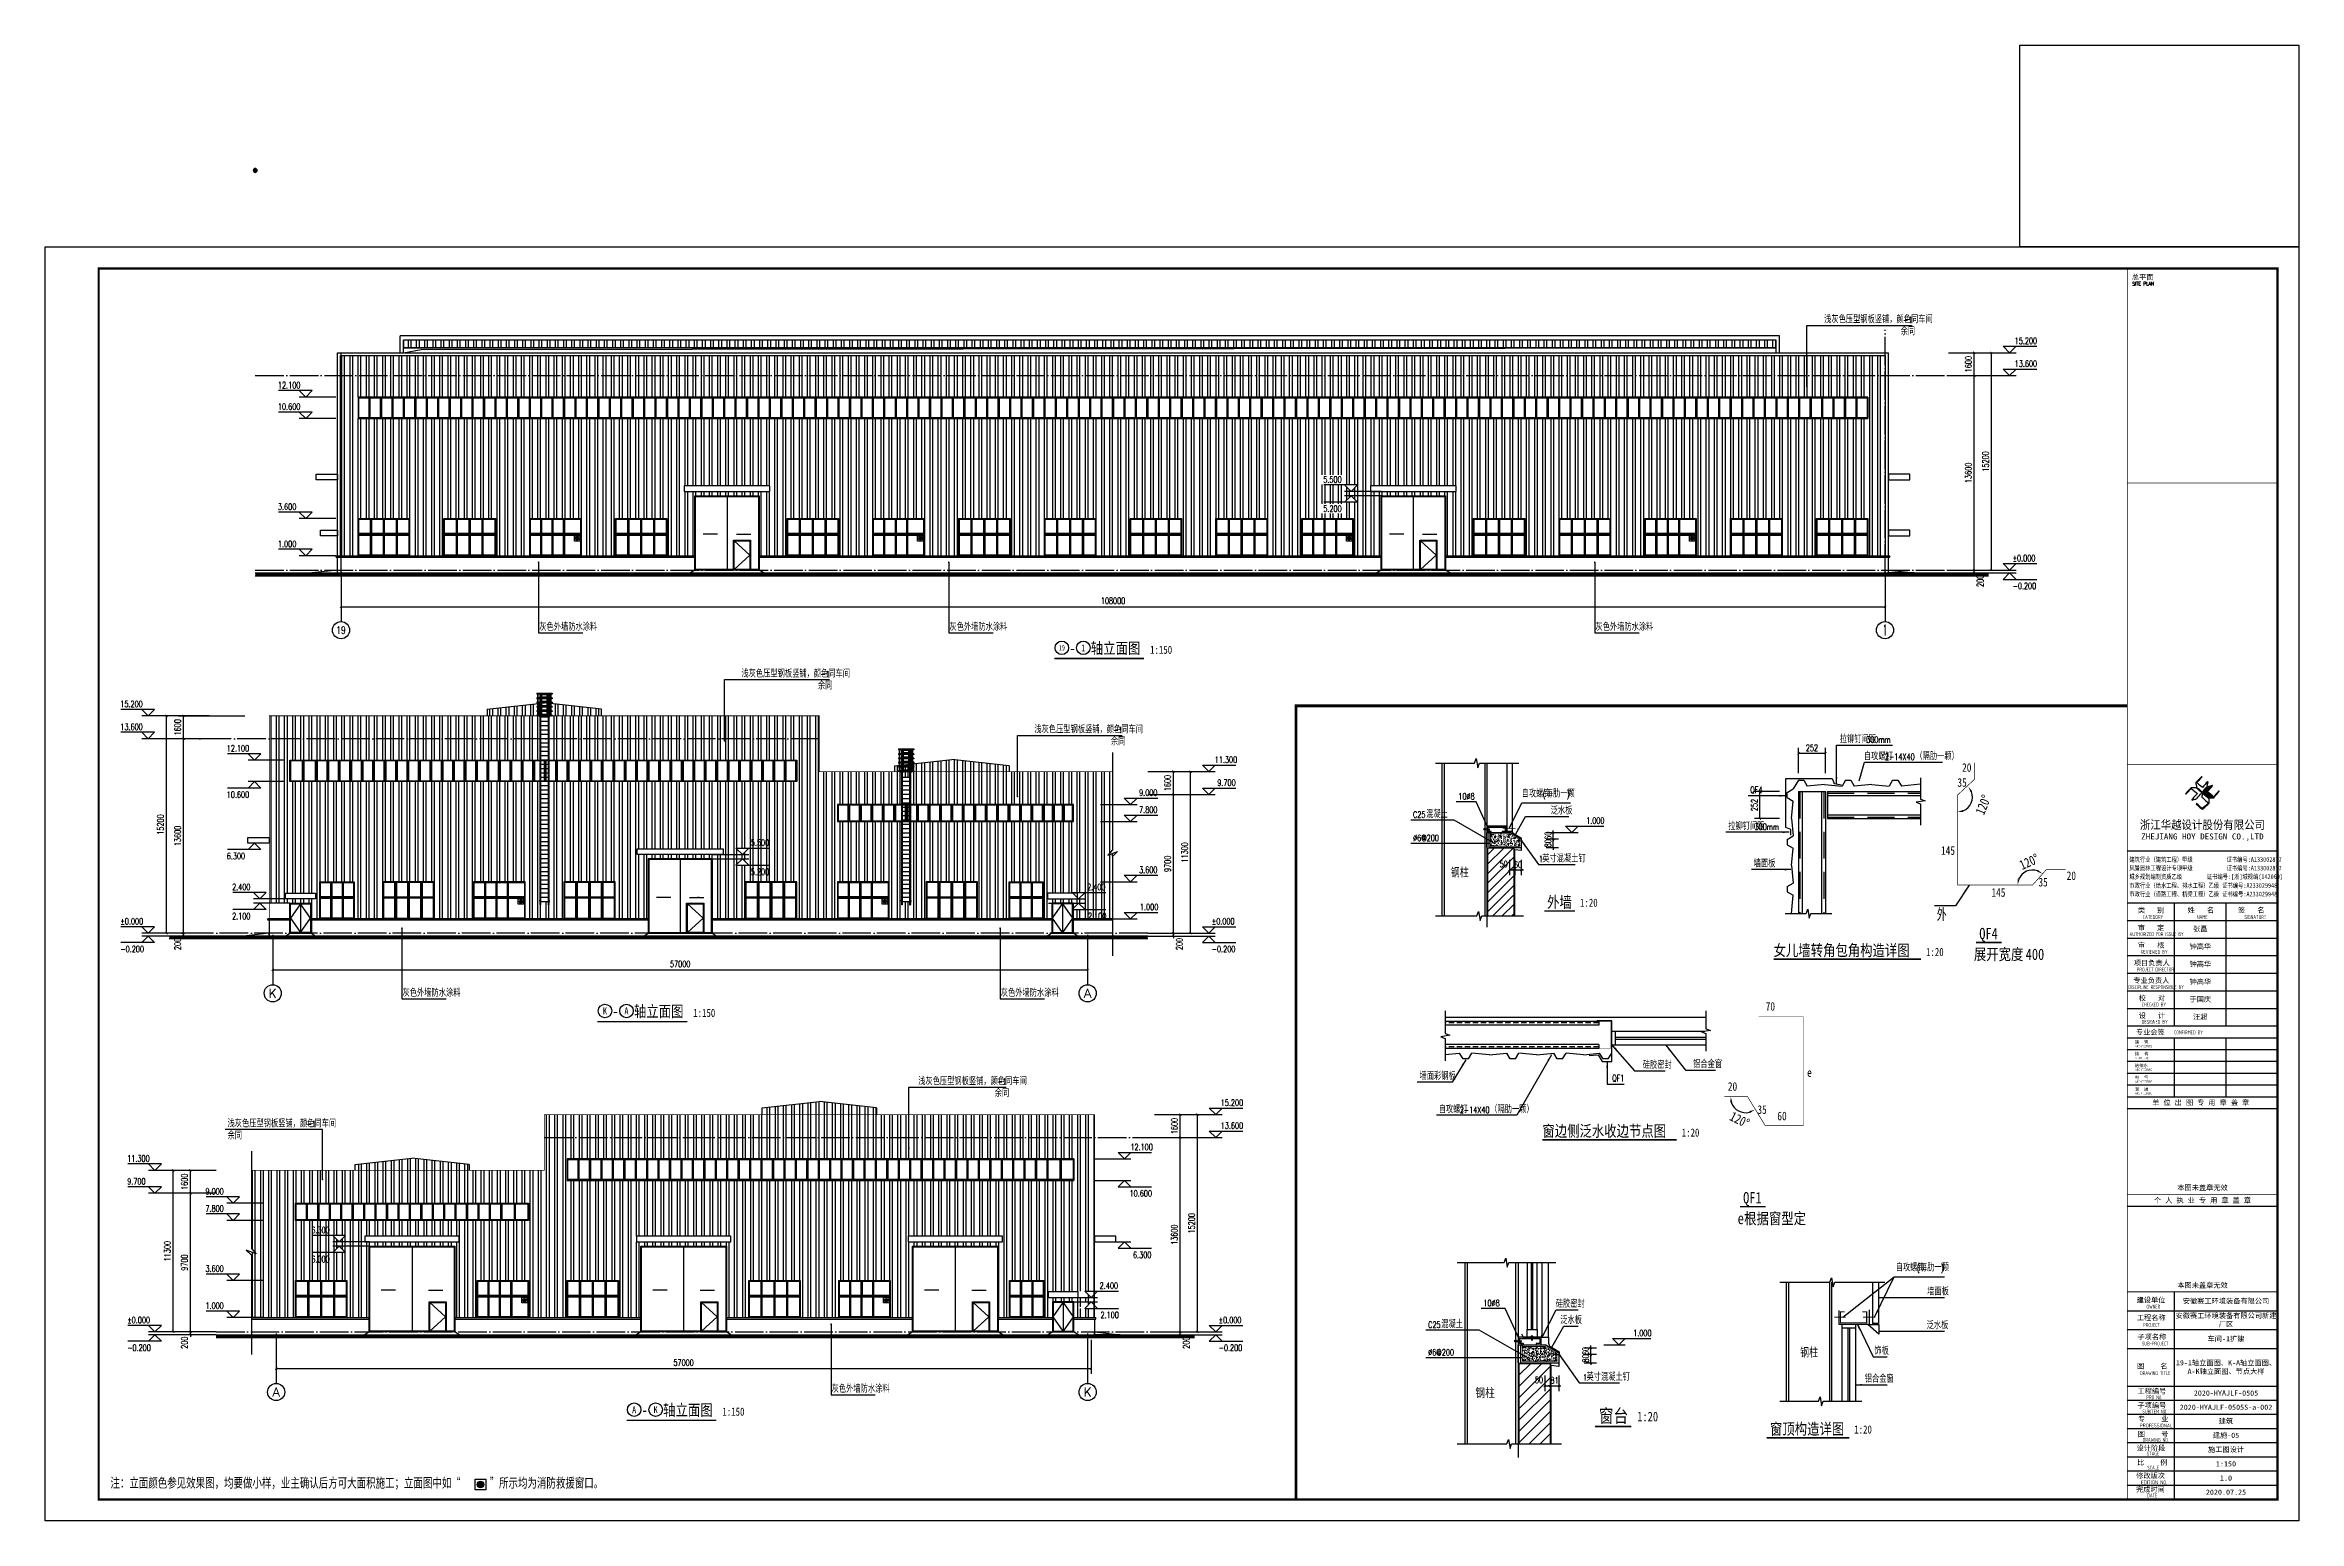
# Model space of a CAD drawing. Extents: x 1900113 to 2270874, y 17288394 to 17931430.
# Drawn here: x 2113224 to 2270874, y 17432720 to 17535942 of the extents above; entities that cross this region are included whole.
import ezdxf
from ezdxf.enums import TextEntityAlignment as Align

# ---------------------------------------------------------------- set-up
doc = ezdxf.new("R2010")
doc.units = 0
doc.header["$LTSCALE"] = 1000
doc.header["$MEASUREMENT"] = 0
for name, pattern in [('DASH', [0.35, 0.25, -0.1]), ('DASHED', [0.75, 0.5, -0.25]), ('DOTE', [2.42, 2, -0.2, 0.02, -0.2]), ('HIDDEN', [0.375, 0.25, -0.125])]:
    doc.linetypes.add(name, pattern=pattern)
doc.layers.get('Defpoints').update_dxf_attribs({"color": 250})
for name, color, linetype in [('0 - 立面线', 7, 'Continuous'), ('AXIS_TEXT', 7, 'Continuous'), ('AXIS_外部', 171, 'Continuous'), ('C型钢', 6, 'Continuous'), ('DIM_ELEV', 145, 'Continuous'), ('DIM_LEAD', 145, 'Continuous'), ('DIM_SYMB', 165, 'Continuous'), ('DOTE', 1, 'DOTE'), ('PUB_DIM', 161, 'Continuous'), ('PUB_TEXT', 7, 'Continuous'), ('PUB_TITLE', 4, 'Continuous'), ('PUB_WALL', 9, 'Continuous'), ('R-tec-ysd', 1, 'Continuous'), ('TK', 4, 'Continuous'), ('WALL', 9, 'Continuous'), ('WINDOW', 140, 'Continuous'), ('图层1', 8, 'Continuous'), ('填充', 8, 'Continuous'), ('梁柱', 3, 'Continuous')]:
    doc.layers.add(name, color=color, linetype=linetype)
doc.styles.add('-宋体', font='', dxfattribs={"width": 0.8})
doc.styles.add('_TCH_AXIS', font='COMPLEX', dxfattribs={"bigfont": 'GBCBIG'})
doc.styles.add('_TCH_DIM', font='SIMPLEX', dxfattribs={"bigfont": 'GBCBIG'})
doc.styles.add('_TCH_DIM_T3', font='SIMPLEX', dxfattribs={"width": 0.705882, "bigfont": 'GBCBIG'})
doc.styles.add('COMPLEX', font='COMPLEX')
doc.styles.add('HT', font='simhei.ttf', dxfattribs={"width": 0.7})
doc.styles.add('ROMANS', font='romans', dxfattribs={"width": 0.65, "height": 231.275})
doc.styles.add('TESD', font='tssdeng.shx', dxfattribs={"width": 0.8, "bigfont": '_hztxt.shx'})
doc.styles.add('TSSD_REIN', font='tssdeng.shx', dxfattribs={"width": 0.7, "bigfont": 'tssdchn.shx'})
doc.styles.add('YAYA', font='', dxfattribs={"width": 0.8, "height": 1})
doc.styles.add('图签宋体', font='', dxfattribs={"height": 300})
doc.styles.add('图签黑体', font='simhei.ttf', dxfattribs={"height": 550})
doc.styles.add('宋体', font='', dxfattribs={"width": 0.8})
doc.styles.get('-宋体').set_extended_font_data('SimSun')
doc.styles.get('YAYA').set_extended_font_data('SimSun')
doc.styles.get('图签宋体').set_extended_font_data('NSimSun')
doc.styles.get('宋体').set_extended_font_data('SimSun')
doc.dimstyles.new('_TCH_ARCH&&150', dxfattribs={"dimtxt": 446.25, "dimasz": 150, "dimexe": 375, "dimexo": 450, "dimgap": 189.375, "dimtad": 1, "dimdec": 0, "dimzin": 0, "dimdsep": 46, "dimtxsty": '_TCH_DIM_T3', "dimblk": 'ARCHTICK', "dimcen": 0.09, "dimclrt": 7, "dimazin": 2, "dimtfac": 1, "dimtdec": 0, "dimtix": 1, "dimtmove": 2, "dimatfit": 3, "dimfxl": 0, "dimtolj": 1, "dimtzin": 0, "dimarcsym": 0})
doc.dimstyles.new('_TCH_ARCH&&20', dxfattribs={"dimtxt": 59.5, "dimasz": 20, "dimexe": 50, "dimexo": 60, "dimgap": 20, "dimtad": 1, "dimdec": 0, "dimzin": 0, "dimdsep": 46, "dimtxsty": '_TCH_DIM_T3', "dimblk": 'ARCHTICK', "dimcen": 0.09, "dimclrt": 7, "dimazin": 2, "dimtfac": 1, "dimtdec": 0, "dimtix": 1, "dimtmove": 2, "dimatfit": 3, "dimfxl": 0, "dimtolj": 1, "dimtzin": 0, "dimarcsym": 0})
pattern_1 = [(90, (0, 0), (-571.5, 6e-14), []), (90, (190.5, 190.5), (-571.5, 6e-14), [])]
pattern_2 = [(90, (-165695.93, -1086220.6), (-571.5, 6e-14), []), (90, (-165505.43, -1086030.1), (-571.5, 6e-14), [])]

msp = doc.modelspace()

# ---------------------------------------------------------------- texts
at = {"layer": 'PUB_TEXT', "style": '_TCH_DIM'}
for s, height, p in [('浅灰色压型钢板竖铺，颜色同车间', 506.383, (2237662.9, 17516497.9)), ('余同', 506.38, (2243014.9, 17515657.9)), ('灰色外墙防水涂料', 506.38, (2147792.4, 17494982.4)), ('灰色外墙防水涂料', 506.38, (2176479.4, 17494982.4)), ('灰色外墙防水涂料', 506.38, (2221664.6, 17494982.4)), ('浅灰色压型钢板竖铺，颜色同车间', 506.383, (2161931.9, 17491717)), ('余同', 506.38, (2167283.9, 17490877)), ('浅灰色压型钢板竖铺，颜色同车间', 506.383, (2182421.9, 17487817)), ('余同', 506.38, (2187773.9, 17486977)), ('灰色外墙防水涂料', 506.38, (2138225.9, 17469385.3)), ('灰色外墙防水涂料', 506.38, (2180071.4, 17469385.3)), ('浅灰色压型钢板竖铺，颜色同车间', 506.383, (2174296.6, 17463211.6)), ('余同', 506.38, (2179648.5, 17462371.6)), ('余同', 506.38, (2125985.8, 17459414.6)), ('浅灰色压型钢板竖铺，颜色同车间', 506.383, (2125985.8, 17460254.6)), ('灰色外墙防水涂料', 506.38, (2168244.2, 17441696.1))]:
    msp.add_text(s, height=height, dxfattribs=at).set_placement(p)
at = {"layer": 'PUB_TEXT'}
for s, height, style, width, p in [('-1', 446.25, '_TCH_DIM', 0.705882, (2243192.2, 17516497.9)), ('15.200', 446.25, '_TCH_DIM', 0.705882, (2250993.1, 17515031.7)), ('13.600', 446.25, '_TCH_DIM', 0.705882, (2250993.1, 17513431.7)), ('12.100', 446.25, '_TCH_DIM', 0.705882, (2129513, 17511931.7)), ('10.600', 446.25, '_TCH_DIM', 0.705882, (2129513, 17510431.7)), ('5.500', 446.25, '_TCH_DIM', 0.705882, (2202631, 17505331.7)), ('3.600', 446.25, '_TCH_DIM', 0.705882, (2129513, 17503431.7)), ('5.200', 446.25, '_TCH_DIM', 0.705882, (2202631, 17503291.7)), ('1.000', 446.25, '_TCH_DIM', 0.705882, (2129513, 17500831.7)), ('%%P0.000', 446.25, '_TCH_DIM', 0.705882, (2250843.1, 17499831.7)), ('-0.200', 446.25, '_TCH_DIM', 0.705882, (2250843.1, 17497891.7)), ('-', 793, 'YAYA', 0.8, (2184866.7, 17493366)), ('轴立面图', 793.04, 'YAYA', 0.8, (2186370.4, 17493366)), ('1:150', 566.46, 'YAYA', 0.8, (2190516.4, 17493366)), ('-1', 446.25, '_TCH_DIM', 0.705882, (2167461.2, 17491717)), ('15.200', 446.25, '_TCH_DIM', 0.705882, (2118488.7, 17489634.6)), ('13.600', 446.25, '_TCH_DIM', 0.705882, (2118488.7, 17488034.6)), ('-1', 446.25, '_TCH_DIM', 0.705882, (2187951.2, 17487817)), ('12.100', 446.25, '_TCH_DIM', 0.705882, (2125930.8, 17486534.6)), ('11.300', 446.25, '_TCH_DIM', 0.705882, (2195038, 17485734.6)), ('10.600', 446.25, '_TCH_DIM', 0.705882, (2125930.8, 17483294.6)), ('9.000', 446.25, '_TCH_DIM', 0.705882, (2189747, 17483434.6)), ('9.700', 446.25, '_TCH_DIM', 0.705882, (2195218, 17484134.6)), ('7.800', 446.25, '_TCH_DIM', 0.705882, (2189747, 17482234.6)), ('5.500', 446.25, '_TCH_DIM', 0.705882, (2162590.8, 17479934.6)), ('6.300', 446.25, '_TCH_DIM', 0.705882, (2125930.8, 17478994.6)), ('2.400', 446.25, '_TCH_DIM', 0.705882, (2126305.8, 17476834.6)), ('5.200', 446.25, '_TCH_DIM', 0.705882, (2162590.8, 17477894.6)), ('2.400', 446.25, '_TCH_DIM', 0.705882, (2186110.2, 17476834.6)), ('3.600', 446.25, '_TCH_DIM', 0.705882, (2189747, 17478034.6)), ('1.000', 446.25, '_TCH_DIM', 0.705882, (2189807, 17475434.6)), ('%%P0.000', 446.25, '_TCH_DIM', 0.705882, (2118488.7, 17474434.6)), ('2.100', 446.25, '_TCH_DIM', 0.705882, (2126305.8, 17474794.6)), ('2.100', 446.25, '_TCH_DIM', 0.705882, (2186170.2, 17474794.6)), ('%%P0.000', 446.25, '_TCH_DIM', 0.705882, (2194828, 17474434.6)), ('-0.200', 446.25, '_TCH_DIM', 0.705882, (2118488.7, 17472494.6)), ('-0.200', 446.25, '_TCH_DIM', 0.705882, (2194828, 17472494.6)), ('-', 793, 'YAYA', 0.8, (2152911.4, 17467968.9)), ('轴立面图', 793.04, 'YAYA', 0.8, (2154415, 17467968.9)), ('1:150', 566.46, 'YAYA', 0.8, (2158561, 17467968.9)), ('-1', 446.25, '_TCH_DIM', 0.705882, (2179825.8, 17463211.6)), ('15.200', 446.25, '_TCH_DIM', 0.705882, (2195458, 17461745.3)), ('-1', 446.25, '_TCH_DIM', 0.705882, (2131515.1, 17460254.6)), ('13.600', 446.25, '_TCH_DIM', 0.705882, (2195458, 17460145.3)), ('11.300', 446.25, '_TCH_DIM', 0.705882, (2118968.7, 17457845.3)), ('12.100', 446.25, '_TCH_DIM', 0.705882, (2189140.8, 17458645.3)), ('9.700', 446.25, '_TCH_DIM', 0.705882, (2118968.7, 17456245.3)), ('9.000', 446.25, '_TCH_DIM', 0.705882, (2124439.7, 17455545.3)), ('10.600', 446.25, '_TCH_DIM', 0.705882, (2189080.8, 17455405.3)), ('7.800', 446.25, '_TCH_DIM', 0.705882, (2124439.7, 17454345.3)), ('6.300', 446.25, '_TCH_DIM', 0.705882, (2131847.4, 17452845.3)), ('3.600', 446.25, '_TCH_DIM', 0.705882, (2124439.7, 17450145.3)), ('6.000', 446.25, '_TCH_DIM', 0.705882, (2131847.4, 17450805.3)), ('6.300', 446.25, '_TCH_DIM', 0.705882, (2189320.8, 17451105.3)), ('2.400', 446.25, '_TCH_DIM', 0.705882, (2186990.2, 17448945.3)), ('1.000', 446.25, '_TCH_DIM', 0.705882, (2124439.7, 17447545.3)), ('2.100', 446.25, '_TCH_DIM', 0.705882, (2187050.2, 17446905.3)), ('%%P0.000', 446.25, '_TCH_DIM', 0.705882, (2118968.7, 17446545.3)), ('%%P0.000', 446.25, '_TCH_DIM', 0.705882, (2195308, 17446545.3)), ('-0.200', 446.25, '_TCH_DIM', 0.705882, (2118968.7, 17444605.3)), ('-0.200', 446.25, '_TCH_DIM', 0.705882, (2195308, 17444605.3)), ('轴立面图', 793.04, 'YAYA', 0.8, (2156455.2, 17440079.6)), ('-', 793, 'YAYA', 0.8, (2154951.6, 17440079.6)), ('1:150', 566.46, 'YAYA', 0.8, (2160601.2, 17440079.6)), ('注：立面颜色参见效果图，均要做小样，业主确认后方可大面积施工；立面图中如“', 675.949, 'HT', 0.7, (2117792.9, 17435048.1)), ('”所示均为消防救援窗口。', 675.949, 'HT', 0.7, (2144332.7, 17435048.1))]:
    msp.add_text(s, height=height, dxfattribs=dict(at, style=style, width=width)).set_placement(p)
at = {"layer": 'PUB_TEXT', "style": 'YAYA'}
for s, height, width, p, p2 in [('19', 368.34, 1.022857, (2184126.2, 17493601.8), (2184557.3, 17493601.8)), ('1', 488.7, 1.028736, (2185701.6, 17493541.7), (2185989.2, 17493541.7)), ('K', 486.4, 1.046784, (2152240.7, 17468145.7), (2152532, 17468145.7)), ('A', 489.4, 1.022857, (2153746.9, 17468144.2), (2154033.2, 17468144.2)), ('A', 489.4, 1.022857, (2154283.4, 17440254.9), (2154569.7, 17440254.9)), ('K', 486.4, 1.046784, (2155784.6, 17440256.4), (2156075.9, 17440256.4))]:
    msp.add_text(s, height=height, dxfattribs=dict(at, width=width)).set_placement(p, p2, align=Align.FIT)

# ---------------------------------------------------------------- blocks, each defined once
blk = doc.blocks.new('A$C474D48D3')
h = blk.add_hatch(color=1)
edge = h.paths.add_edge_path()
edge.add_arc((-125, -125), 75, 0, 360)
blk.add_lwpolyline([(-250, 0), (0, 0), (0, -250), (-250, -250)], close=True)
blk.add_circle((-125, -125), 75)
blk = doc.blocks.new('*X10')
at = {"color": 0}
for p, q in [((-66, 1315.875), (-66, 1315.875)), ((-66, 1315.75), (-66, 1315.75)), ((-66, 1315.625), (-66, 1315.625)), ((-66, 1315.5), (-66, 1315.5)), ((-66, 1315.375), (-66, 1315.375)), ((-66, 1315.25), (-66, 1315.25)), ((-66, 1315.125), (-66, 1315.125)), ((-66, 1315), (-66, 1315)), ((-66, 1314.875), (-66, 1314.875)), ((-66, 1314.75), (-66, 1314.75)), ((-66, 1314.625), (-66, 1314.625)), ((-66, 1314.5), (-66, 1314.5)), ((-66, 1314.375), (-66, 1314.375)), ((-66, 1314.25), (-66, 1314.25)), ((-66, 1314.125), (-66, 1314.125)), ((-66, 1314), (-66, 1314)), ((-66, 1313.875), (-66, 1313.875)), ((-66, 1313.75), (-66, 1313.75)), ((-66, 1313.625), (-66, 1313.625)), ((-66, 1313.5), (-66, 1313.5)), ((-66, 1313.375), (-66, 1313.375)), ((-66, 1313.25), (-66, 1313.25)), ((-66, 1313.125), (-66, 1313.125)), ((-66, 1313), (-66, 1313)), ((-66, 1312.875), (-66, 1312.875)), ((-66, 1312.75), (-66, 1312.75)), ((-66, 1312.625), (-66, 1312.625)), ((-66, 1312.5), (-66, 1312.5)), ((-66, 1312.375), (-66, 1312.375)), ((-66, 1312.25), (-66, 1312.25)), ((-66, 1312.125), (-66, 1312.125)), ((-66, 1312), (-66, 1312)), ((-66, 1311.875), (-66, 1311.875)), ((-66, 1311.75), (-66, 1311.75)), ((-66, 1311.625), (-66, 1311.625)), ((-66, 1311.5), (-66, 1311.5)), ((-66, 1311.375), (-66, 1311.375)), ((-66, 1311.25), (-66, 1311.25)), ((-66, 1311.125), (-66, 1311.125)), ((-66, 1311), (-66, 1311)), ((-66, 1310.875), (-66, 1310.875)), ((-66, 1310.75), (-66, 1310.75)), ((-66, 1310.625), (-66, 1310.625)), ((-66, 1310.5), (-66, 1310.5)), ((-66, 1310.375), (-66, 1310.375)), ((-66, 1310.25), (-66, 1310.25)), ((-66, 1310.125), (-66, 1310.125)), ((-66, 1310), (-66, 1310)), ((-65.96875, 1315.8125), (-65.96875, 1315.8125)), ((-65.96875, 1315.6875), (-65.96875, 1315.6875)), ((-65.96875, 1315.5625), (-65.96875, 1315.5625)), ((-65.96875, 1315.4375), (-65.96875, 1315.4375)), ((-65.96875, 1315.3125), (-65.96875, 1315.3125)), ((-65.96875, 1315.1875), (-65.96875, 1315.1875)), ((-65.96875, 1315.0625), (-65.96875, 1315.0625)), ((-65.96875, 1314.9375), (-65.96875, 1314.9375)), ((-65.96875, 1314.8125), (-65.96875, 1314.8125)), ((-65.96875, 1314.6875), (-65.96875, 1314.6875)), ((-65.96875, 1314.5625), (-65.96875, 1314.5625)), ((-65.96875, 1314.4375), (-65.96875, 1314.4375)), ((-65.96875, 1314.3125), (-65.96875, 1314.3125)), ((-65.96875, 1314.1875), (-65.96875, 1314.1875)), ((-65.96875, 1314.0625), (-65.96875, 1314.0625)), ((-65.96875, 1313.9375), (-65.96875, 1313.9375)), ((-65.96875, 1313.8125), (-65.96875, 1313.8125)), ((-65.96875, 1313.6875), (-65.96875, 1313.6875)), ((-65.96875, 1313.5625), (-65.96875, 1313.5625)), ((-65.96875, 1313.4375), (-65.96875, 1313.4375)), ((-65.96875, 1313.3125), (-65.96875, 1313.3125)), ((-65.96875, 1313.1875), (-65.96875, 1313.1875)), ((-65.96875, 1313.0625), (-65.96875, 1313.0625)), ((-65.96875, 1312.9375), (-65.96875, 1312.9375)), ((-65.96875, 1312.8125), (-65.96875, 1312.8125)), ((-65.96875, 1312.6875), (-65.96875, 1312.6875)), ((-65.96875, 1312.5625), (-65.96875, 1312.5625)), ((-65.96875, 1312.4375), (-65.96875, 1312.4375)), ((-65.96875, 1312.3125), (-65.96875, 1312.3125)), ((-65.96875, 1312.1875), (-65.96875, 1312.1875)), ((-65.96875, 1312.0625), (-65.96875, 1312.0625)), ((-65.96875, 1311.9375), (-65.96875, 1311.9375)), ((-65.96875, 1311.8125), (-65.96875, 1311.8125)), ((-65.96875, 1311.6875), (-65.96875, 1311.6875)), ((-65.96875, 1311.5625), (-65.96875, 1311.5625)), ((-65.96875, 1311.4375), (-65.96875, 1311.4375)), ((-65.96875, 1311.3125), (-65.96875, 1311.3125)), ((-65.96875, 1311.1875), (-65.96875, 1311.1875)), ((-65.96875, 1311.0625), (-65.96875, 1311.0625)), ((-65.96875, 1310.9375), (-65.96875, 1310.9375)), ((-65.96875, 1310.8125), (-65.96875, 1310.8125)), ((-65.96875, 1310.6875), (-65.96875, 1310.6875)), ((-65.96875, 1310.5625), (-65.96875, 1310.5625)), ((-65.96875, 1310.4375), (-65.96875, 1310.4375)), ((-65.96875, 1310.3125), (-65.96875, 1310.3125)), ((-65.96875, 1310.1875), (-65.96875, 1310.1875)), ((-65.96875, 1310.0625), (-65.96875, 1310.0625)), ((-65.96875, 1309.9375), (-65.96875, 1309.9375)), ((-65.9375, 1315.875), (-65.9375, 1315.875)), ((-65.9375, 1315.75), (-65.9375, 1315.75)), ((-65.9375, 1315.625), (-65.9375, 1315.625)), ((-65.9375, 1315.5), (-65.9375, 1315.5)), ((-65.9375, 1315.375), (-65.9375, 1315.375)), ((-65.9375, 1315.25), (-65.9375, 1315.25)), ((-65.9375, 1315.125), (-65.9375, 1315.125)), ((-65.9375, 1315), (-65.9375, 1315)), ((-65.9375, 1314.875), (-65.9375, 1314.875)), ((-65.9375, 1314.75), (-65.9375, 1314.75)), ((-65.9375, 1314.625), (-65.9375, 1314.625)), ((-65.9375, 1314.5), (-65.9375, 1314.5)), ((-65.9375, 1314.375), (-65.9375, 1314.375)), ((-65.9375, 1314.25), (-65.9375, 1314.25)), ((-65.9375, 1314.125), (-65.9375, 1314.125)), ((-65.9375, 1314), (-65.9375, 1314)), ((-65.9375, 1313.875), (-65.9375, 1313.875)), ((-65.9375, 1313.75), (-65.9375, 1313.75)), ((-65.9375, 1313.625), (-65.9375, 1313.625)), ((-65.9375, 1313.5), (-65.9375, 1313.5)), ((-65.9375, 1313.375), (-65.9375, 1313.375)), ((-65.9375, 1313.25), (-65.9375, 1313.25)), ((-65.9375, 1313.125), (-65.9375, 1313.125)), ((-65.9375, 1313), (-65.9375, 1313)), ((-65.9375, 1312.875), (-65.9375, 1312.875)), ((-65.9375, 1312.75), (-65.9375, 1312.75)), ((-65.9375, 1312.625), (-65.9375, 1312.625)), ((-65.9375, 1312.5), (-65.9375, 1312.5)), ((-65.9375, 1312.375), (-65.9375, 1312.375)), ((-65.9375, 1312.25), (-65.9375, 1312.25)), ((-65.9375, 1312.125), (-65.9375, 1312.125)), ((-65.9375, 1312), (-65.9375, 1312)), ((-65.9375, 1311.875), (-65.9375, 1311.875)), ((-65.9375, 1311.75), (-65.9375, 1311.75)), ((-65.9375, 1311.625), (-65.9375, 1311.625)), ((-65.9375, 1311.5), (-65.9375, 1311.5)), ((-65.9375, 1311.375), (-65.9375, 1311.375)), ((-65.9375, 1311.25), (-65.9375, 1311.25)), ((-65.9375, 1311.125), (-65.9375, 1311.125)), ((-65.9375, 1311), (-65.9375, 1311)), ((-65.9375, 1310.875), (-65.9375, 1310.875)), ((-65.9375, 1310.75), (-65.9375, 1310.75)), ((-65.9375, 1310.625), (-65.9375, 1310.625)), ((-65.9375, 1310.5), (-65.9375, 1310.5)), ((-65.9375, 1310.375), (-65.9375, 1310.375)), ((-65.9375, 1310.25), (-65.9375, 1310.25)), ((-65.9375, 1310.125), (-65.9375, 1310.125)), ((-65.9375, 1310), (-65.9375, 1310)), ((-65.90625, 1315.8125), (-65.90625, 1315.8125)), ((-65.90625, 1315.6875), (-65.90625, 1315.6875)), ((-65.90625, 1315.5625), (-65.90625, 1315.5625)), ((-65.90625, 1315.4375), (-65.90625, 1315.4375)), ((-65.90625, 1315.3125), (-65.90625, 1315.3125)), ((-65.90625, 1315.1875), (-65.90625, 1315.1875)), ((-65.90625, 1315.0625), (-65.90625, 1315.0625)), ((-65.90625, 1314.9375), (-65.90625, 1314.9375)), ((-65.90625, 1314.8125), (-65.90625, 1314.8125)), ((-65.90625, 1314.6875), (-65.90625, 1314.6875)), ((-65.90625, 1314.5625), (-65.90625, 1314.5625)), ((-65.90625, 1314.4375), (-65.90625, 1314.4375)), ((-65.90625, 1314.3125), (-65.90625, 1314.3125)), ((-65.90625, 1314.1875), (-65.90625, 1314.1875)), ((-65.90625, 1314.0625), (-65.90625, 1314.0625)), ((-65.90625, 1313.9375), (-65.90625, 1313.9375)), ((-65.90625, 1313.8125), (-65.90625, 1313.8125)), ((-65.90625, 1313.6875), (-65.90625, 1313.6875)), ((-65.90625, 1313.5625), (-65.90625, 1313.5625)), ((-65.90625, 1313.4375), (-65.90625, 1313.4375)), ((-65.90625, 1313.3125), (-65.90625, 1313.3125)), ((-65.90625, 1313.1875), (-65.90625, 1313.1875)), ((-65.90625, 1313.0625), (-65.90625, 1313.0625)), ((-65.90625, 1312.9375), (-65.90625, 1312.9375)), ((-65.90625, 1312.8125), (-65.90625, 1312.8125)), ((-65.90625, 1312.6875), (-65.90625, 1312.6875)), ((-65.90625, 1312.5625), (-65.90625, 1312.5625)), ((-65.90625, 1312.4375), (-65.90625, 1312.4375)), ((-65.90625, 1312.3125), (-65.90625, 1312.3125)), ((-65.90625, 1312.1875), (-65.90625, 1312.1875)), ((-65.90625, 1312.0625), (-65.90625, 1312.0625)), ((-65.90625, 1311.9375), (-65.90625, 1311.9375)), ((-65.90625, 1311.8125), (-65.90625, 1311.8125)), ((-65.90625, 1311.6875), (-65.90625, 1311.6875)), ((-65.90625, 1311.5625), (-65.90625, 1311.5625)), ((-65.90625, 1311.4375), (-65.90625, 1311.4375)), ((-65.90625, 1311.3125), (-65.90625, 1311.3125)), ((-65.90625, 1311.1875), (-65.90625, 1311.1875)), ((-65.90625, 1311.0625), (-65.90625, 1311.0625)), ((-65.90625, 1310.9375), (-65.90625, 1310.9375)), ((-65.90625, 1310.8125), (-65.90625, 1310.8125)), ((-65.90625, 1310.6875), (-65.90625, 1310.6875)), ((-65.90625, 1310.5625), (-65.90625, 1310.5625)), ((-65.90625, 1310.4375), (-65.90625, 1310.4375)), ((-65.90625, 1310.3125), (-65.90625, 1310.3125)), ((-65.90625, 1310.1875), (-65.90625, 1310.1875)), ((-65.90625, 1310.0625), (-65.90625, 1310.0625)), ((-65.90625, 1309.9375), (-65.90625, 1309.9375)), ((-65.875, 1315.875), (-65.875, 1315.875)), ((-65.875, 1315.75), (-65.875, 1315.75)), ((-65.875, 1315.625), (-65.875, 1315.625)), ((-65.875, 1315.5), (-65.875, 1315.5)), ((-65.875, 1315.375), (-65.875, 1315.375)), ((-65.875, 1315.25), (-65.875, 1315.25)), ((-65.875, 1315.125), (-65.875, 1315.125)), ((-65.875, 1315), (-65.875, 1315)), ((-65.875, 1314.875), (-65.875, 1314.875)), ((-65.875, 1314.75), (-65.875, 1314.75)), ((-65.875, 1314.625), (-65.875, 1314.625)), ((-65.875, 1314.5), (-65.875, 1314.5)), ((-65.875, 1314.375), (-65.875, 1314.375)), ((-65.875, 1314.25), (-65.875, 1314.25)), ((-65.875, 1314.125), (-65.875, 1314.125)), ((-65.875, 1314), (-65.875, 1314)), ((-65.875, 1313.875), (-65.875, 1313.875)), ((-65.875, 1313.75), (-65.875, 1313.75)), ((-65.875, 1313.625), (-65.875, 1313.625)), ((-65.875, 1313.5), (-65.875, 1313.5)), ((-65.875, 1313.375), (-65.875, 1313.375)), ((-65.875, 1313.25), (-65.875, 1313.25)), ((-65.875, 1313.125), (-65.875, 1313.125)), ((-65.875, 1313), (-65.875, 1313)), ((-65.875, 1312.875), (-65.875, 1312.875)), ((-65.875, 1312.75), (-65.875, 1312.75)), ((-65.875, 1312.625), (-65.875, 1312.625)), ((-65.875, 1312.5), (-65.875, 1312.5)), ((-65.875, 1312.375), (-65.875, 1312.375)), ((-65.875, 1312.25), (-65.875, 1312.25)), ((-65.875, 1312.125), (-65.875, 1312.125)), ((-65.875, 1312), (-65.875, 1312)), ((-65.875, 1311.875), (-65.875, 1311.875)), ((-65.875, 1311.75), (-65.875, 1311.75)), ((-65.875, 1311.625), (-65.875, 1311.625)), ((-65.875, 1311.5), (-65.875, 1311.5)), ((-65.875, 1311.375), (-65.875, 1311.375)), ((-65.875, 1311.25), (-65.875, 1311.25)), ((-65.875, 1311.125), (-65.875, 1311.125)), ((-65.875, 1311), (-65.875, 1311)), ((-65.875, 1310.875), (-65.875, 1310.875)), ((-65.875, 1310.75), (-65.875, 1310.75)), ((-65.875, 1310.625), (-65.875, 1310.625)), ((-65.875, 1310.5), (-65.875, 1310.5)), ((-65.875, 1310.375), (-65.875, 1310.375)), ((-65.875, 1310.25), (-65.875, 1310.25)), ((-65.875, 1310.125), (-65.875, 1310.125)), ((-65.875, 1310), (-65.875, 1310)), ((-65.84375, 1315.8125), (-65.84375, 1315.8125)), ((-65.84375, 1315.6875), (-65.84375, 1315.6875)), ((-65.84375, 1315.5625), (-65.84375, 1315.5625)), ((-65.84375, 1315.4375), (-65.84375, 1315.4375)), ((-65.84375, 1315.3125), (-65.84375, 1315.3125)), ((-65.84375, 1315.1875), (-65.84375, 1315.1875)), ((-65.84375, 1315.0625), (-65.84375, 1315.0625)), ((-65.84375, 1314.9375), (-65.84375, 1314.9375)), ((-65.84375, 1314.8125), (-65.84375, 1314.8125)), ((-65.84375, 1314.6875), (-65.84375, 1314.6875)), ((-65.84375, 1314.5625), (-65.84375, 1314.5625)), ((-65.84375, 1314.4375), (-65.84375, 1314.4375)), ((-65.84375, 1314.3125), (-65.84375, 1314.3125)), ((-65.84375, 1314.1875), (-65.84375, 1314.1875)), ((-65.84375, 1314.0625), (-65.84375, 1314.0625)), ((-65.84375, 1313.9375), (-65.84375, 1313.9375)), ((-65.84375, 1313.8125), (-65.84375, 1313.8125)), ((-65.84375, 1313.6875), (-65.84375, 1313.6875)), ((-65.84375, 1313.5625), (-65.84375, 1313.5625)), ((-65.84375, 1313.4375), (-65.84375, 1313.4375)), ((-65.84375, 1313.3125), (-65.84375, 1313.3125)), ((-65.84375, 1313.1875), (-65.84375, 1313.1875)), ((-65.84375, 1313.0625), (-65.84375, 1313.0625)), ((-65.84375, 1312.9375), (-65.84375, 1312.9375)), ((-65.84375, 1312.8125), (-65.84375, 1312.8125)), ((-65.84375, 1312.6875), (-65.84375, 1312.6875)), ((-65.84375, 1312.5625), (-65.84375, 1312.5625)), ((-65.84375, 1312.4375), (-65.84375, 1312.4375)), ((-65.84375, 1312.3125), (-65.84375, 1312.3125)), ((-65.84375, 1312.1875), (-65.84375, 1312.1875)), ((-65.84375, 1312.0625), (-65.84375, 1312.0625)), ((-65.84375, 1311.9375), (-65.84375, 1311.9375)), ((-65.84375, 1311.8125), (-65.84375, 1311.8125)), ((-65.84375, 1311.6875), (-65.84375, 1311.6875)), ((-65.84375, 1311.5625), (-65.84375, 1311.5625)), ((-65.84375, 1311.4375), (-65.84375, 1311.4375)), ((-65.84375, 1311.3125), (-65.84375, 1311.3125)), ((-65.84375, 1311.1875), (-65.84375, 1311.1875)), ((-65.84375, 1311.0625), (-65.84375, 1311.0625)), ((-65.84375, 1310.9375), (-65.84375, 1310.9375)), ((-65.84375, 1310.8125), (-65.84375, 1310.8125)), ((-65.84375, 1310.6875), (-65.84375, 1310.6875)), ((-65.84375, 1310.5625), (-65.84375, 1310.5625)), ((-65.84375, 1310.4375), (-65.84375, 1310.4375)), ((-65.84375, 1310.3125), (-65.84375, 1310.3125)), ((-65.84375, 1310.1875), (-65.84375, 1310.1875)), ((-65.84375, 1310.0625), (-65.84375, 1310.0625)), ((-65.8125, 1315.875), (-65.8125, 1315.875)), ((-65.8125, 1315.75), (-65.8125, 1315.75)), ((-65.8125, 1315.625), (-65.8125, 1315.625)), ((-65.8125, 1315.5), (-65.8125, 1315.5)), ((-65.8125, 1315.375), (-65.8125, 1315.375)), ((-65.8125, 1315.25), (-65.8125, 1315.25)), ((-65.8125, 1315.125), (-65.8125, 1315.125)), ((-65.8125, 1315), (-65.8125, 1315)), ((-65.8125, 1314.875), (-65.8125, 1314.875)), ((-65.8125, 1314.75), (-65.8125, 1314.75)), ((-65.8125, 1314.625), (-65.8125, 1314.625)), ((-65.8125, 1314.5), (-65.8125, 1314.5)), ((-65.8125, 1314.375), (-65.8125, 1314.375)), ((-65.8125, 1314.25), (-65.8125, 1314.25)), ((-65.8125, 1314.125), (-65.8125, 1314.125)), ((-65.8125, 1314), (-65.8125, 1314)), ((-65.8125, 1313.875), (-65.8125, 1313.875)), ((-65.8125, 1313.75), (-65.8125, 1313.75)), ((-65.8125, 1313.625), (-65.8125, 1313.625)), ((-65.8125, 1313.5), (-65.8125, 1313.5)), ((-65.8125, 1313.375), (-65.8125, 1313.375)), ((-65.8125, 1313.25), (-65.8125, 1313.25)), ((-65.8125, 1313.125), (-65.8125, 1313.125)), ((-65.8125, 1313), (-65.8125, 1313)), ((-65.8125, 1312.875), (-65.8125, 1312.875)), ((-65.8125, 1312.75), (-65.8125, 1312.75)), ((-65.8125, 1312.625), (-65.8125, 1312.625)), ((-65.8125, 1312.5), (-65.8125, 1312.5)), ((-65.8125, 1312.375), (-65.8125, 1312.375)), ((-65.8125, 1312.25), (-65.8125, 1312.25)), ((-65.8125, 1312.125), (-65.8125, 1312.125)), ((-65.8125, 1312), (-65.8125, 1312)), ((-65.8125, 1311.875), (-65.8125, 1311.875)), ((-65.8125, 1311.75), (-65.8125, 1311.75)), ((-65.8125, 1311.625), (-65.8125, 1311.625)), ((-65.8125, 1311.5), (-65.8125, 1311.5)), ((-65.8125, 1311.375), (-65.8125, 1311.375)), ((-65.8125, 1311.25), (-65.8125, 1311.25)), ((-65.8125, 1311.125), (-65.8125, 1311.125)), ((-65.8125, 1311), (-65.8125, 1311)), ((-65.8125, 1310.875), (-65.8125, 1310.875)), ((-65.8125, 1310.75), (-65.8125, 1310.75)), ((-65.8125, 1310.625), (-65.8125, 1310.625)), ((-65.8125, 1310.5), (-65.8125, 1310.5)), ((-65.8125, 1310.375), (-65.8125, 1310.375)), ((-65.8125, 1310.25), (-65.8125, 1310.25)), ((-65.8125, 1310.125), (-65.8125, 1310.125)), ((-65.8125, 1310), (-65.8125, 1310)), ((-65.78125, 1315.8125), (-65.78125, 1315.8125)), ((-65.78125, 1315.6875), (-65.78125, 1315.6875)), ((-65.78125, 1315.5625), (-65.78125, 1315.5625)), ((-65.78125, 1315.4375), (-65.78125, 1315.4375)), ((-65.78125, 1315.3125), (-65.78125, 1315.3125)), ((-65.78125, 1315.1875), (-65.78125, 1315.1875)), ((-65.78125, 1315.0625), (-65.78125, 1315.0625)), ((-65.78125, 1314.9375), (-65.78125, 1314.9375)), ((-65.78125, 1314.8125), (-65.78125, 1314.8125)), ((-65.78125, 1314.6875), (-65.78125, 1314.6875)), ((-65.78125, 1314.5625), (-65.78125, 1314.5625)), ((-65.78125, 1314.4375), (-65.78125, 1314.4375)), ((-65.78125, 1314.3125), (-65.78125, 1314.3125)), ((-65.78125, 1314.1875), (-65.78125, 1314.1875)), ((-65.78125, 1314.0625), (-65.78125, 1314.0625)), ((-65.78125, 1313.9375), (-65.78125, 1313.9375)), ((-65.78125, 1313.8125), (-65.78125, 1313.8125)), ((-65.78125, 1313.6875), (-65.78125, 1313.6875)), ((-65.78125, 1313.5625), (-65.78125, 1313.5625)), ((-65.78125, 1313.4375), (-65.78125, 1313.4375)), ((-65.78125, 1313.3125), (-65.78125, 1313.3125)), ((-65.78125, 1313.1875), (-65.78125, 1313.1875)), ((-65.78125, 1313.0625), (-65.78125, 1313.0625)), ((-65.78125, 1312.9375), (-65.78125, 1312.9375)), ((-65.78125, 1312.8125), (-65.78125, 1312.8125)), ((-65.78125, 1312.6875), (-65.78125, 1312.6875)), ((-65.78125, 1312.5625), (-65.78125, 1312.5625)), ((-65.78125, 1312.4375), (-65.78125, 1312.4375)), ((-65.78125, 1312.3125), (-65.78125, 1312.3125)), ((-65.78125, 1312.1875), (-65.78125, 1312.1875)), ((-65.78125, 1312.0625), (-65.78125, 1312.0625)), ((-65.78125, 1311.9375), (-65.78125, 1311.9375)), ((-65.78125, 1311.8125), (-65.78125, 1311.8125)), ((-65.78125, 1311.6875), (-65.78125, 1311.6875)), ((-65.78125, 1311.5625), (-65.78125, 1311.5625)), ((-65.78125, 1311.4375), (-65.78125, 1311.4375)), ((-65.78125, 1311.3125), (-65.78125, 1311.3125)), ((-65.78125, 1311.1875), (-65.78125, 1311.1875)), ((-65.78125, 1311.0625), (-65.78125, 1311.0625)), ((-65.78125, 1310.9375), (-65.78125, 1310.9375)), ((-65.78125, 1310.8125), (-65.78125, 1310.8125)), ((-65.78125, 1310.6875), (-65.78125, 1310.6875)), ((-65.78125, 1310.5625), (-65.78125, 1310.5625)), ((-65.78125, 1310.4375), (-65.78125, 1310.4375)), ((-65.78125, 1310.3125), (-65.78125, 1310.3125)), ((-65.78125, 1310.1875), (-65.78125, 1310.1875)), ((-65.78125, 1310.0625), (-65.78125, 1310.0625)), ((-65.75, 1315.875), (-65.75, 1315.875)), ((-65.75, 1315.75), (-65.75, 1315.75)), ((-65.75, 1315.625), (-65.75, 1315.625)), ((-65.75, 1315.5), (-65.75, 1315.5)), ((-65.75, 1315.375), (-65.75, 1315.375)), ((-65.75, 1315.25), (-65.75, 1315.25)), ((-65.75, 1315.125), (-65.75, 1315.125)), ((-65.75, 1315), (-65.75, 1315)), ((-65.75, 1314.875), (-65.75, 1314.875)), ((-65.75, 1314.75), (-65.75, 1314.75)), ((-65.75, 1314.625), (-65.75, 1314.625)), ((-65.75, 1314.5), (-65.75, 1314.5)), ((-65.75, 1314.375), (-65.75, 1314.375)), ((-65.75, 1314.25), (-65.75, 1314.25)), ((-65.75, 1314.125), (-65.75, 1314.125)), ((-65.75, 1314), (-65.75, 1314)), ((-65.75, 1313.875), (-65.75, 1313.875)), ((-65.75, 1313.75), (-65.75, 1313.75)), ((-65.75, 1313.625), (-65.75, 1313.625)), ((-65.75, 1313.5), (-65.75, 1313.5)), ((-65.75, 1313.375), (-65.75, 1313.375)), ((-65.75, 1313.25), (-65.75, 1313.25)), ((-65.75, 1313.125), (-65.75, 1313.125)), ((-65.75, 1313), (-65.75, 1313)), ((-65.75, 1312.875), (-65.75, 1312.875)), ((-65.75, 1312.75), (-65.75, 1312.75)), ((-65.75, 1312.625), (-65.75, 1312.625)), ((-65.75, 1312.5), (-65.75, 1312.5)), ((-65.75, 1312.375), (-65.75, 1312.375)), ((-65.75, 1312.25), (-65.75, 1312.25)), ((-65.75, 1312.125), (-65.75, 1312.125)), ((-65.75, 1312), (-65.75, 1312)), ((-65.75, 1311.875), (-65.75, 1311.875)), ((-65.75, 1311.75), (-65.75, 1311.75)), ((-65.75, 1311.625), (-65.75, 1311.625)), ((-65.75, 1311.5), (-65.75, 1311.5)), ((-65.75, 1311.375), (-65.75, 1311.375)), ((-65.75, 1311.25), (-65.75, 1311.25)), ((-65.75, 1311.125), (-65.75, 1311.125)), ((-65.75, 1311), (-65.75, 1311)), ((-65.75, 1310.875), (-65.75, 1310.875)), ((-65.75, 1310.75), (-65.75, 1310.75)), ((-65.75, 1310.625), (-65.75, 1310.625)), ((-65.75, 1310.5), (-65.75, 1310.5)), ((-65.75, 1310.375), (-65.75, 1310.375)), ((-65.75, 1310.25), (-65.75, 1310.25)), ((-65.75, 1310.125), (-65.75, 1310.125)), ((-65.75, 1310), (-65.75, 1310)), ((-65.71875, 1315.8125), (-65.71875, 1315.8125)), ((-65.71875, 1315.6875), (-65.71875, 1315.6875)), ((-65.71875, 1315.5625), (-65.71875, 1315.5625)), ((-65.71875, 1315.4375), (-65.71875, 1315.4375)), ((-65.71875, 1315.3125), (-65.71875, 1315.3125)), ((-65.71875, 1315.1875), (-65.71875, 1315.1875)), ((-65.71875, 1315.0625), (-65.71875, 1315.0625)), ((-65.71875, 1314.9375), (-65.71875, 1314.9375)), ((-65.71875, 1314.8125), (-65.71875, 1314.8125)), ((-65.71875, 1314.6875), (-65.71875, 1314.6875)), ((-65.71875, 1314.5625), (-65.71875, 1314.5625)), ((-65.71875, 1314.4375), (-65.71875, 1314.4375)), ((-65.71875, 1314.3125), (-65.71875, 1314.3125)), ((-65.71875, 1314.1875), (-65.71875, 1314.1875)), ((-65.71875, 1314.0625), (-65.71875, 1314.0625)), ((-65.71875, 1313.9375), (-65.71875, 1313.9375)), ((-65.71875, 1313.8125), (-65.71875, 1313.8125)), ((-65.71875, 1313.6875), (-65.71875, 1313.6875)), ((-65.71875, 1313.5625), (-65.71875, 1313.5625)), ((-65.71875, 1313.4375), (-65.71875, 1313.4375)), ((-65.71875, 1313.3125), (-65.71875, 1313.3125)), ((-65.71875, 1313.1875), (-65.71875, 1313.1875)), ((-65.71875, 1313.0625), (-65.71875, 1313.0625)), ((-65.71875, 1312.9375), (-65.71875, 1312.9375)), ((-65.71875, 1312.8125), (-65.71875, 1312.8125)), ((-65.71875, 1312.6875), (-65.71875, 1312.6875)), ((-65.71875, 1312.5625), (-65.71875, 1312.5625)), ((-65.71875, 1312.4375), (-65.71875, 1312.4375)), ((-65.71875, 1312.3125), (-65.71875, 1312.3125)), ((-65.71875, 1312.1875), (-65.71875, 1312.1875)), ((-65.71875, 1312.0625), (-65.71875, 1312.0625)), ((-65.71875, 1311.9375), (-65.71875, 1311.9375)), ((-65.71875, 1311.8125), (-65.71875, 1311.8125)), ((-65.71875, 1311.6875), (-65.71875, 1311.6875)), ((-65.71875, 1311.5625), (-65.71875, 1311.5625)), ((-65.71875, 1311.4375), (-65.71875, 1311.4375)), ((-65.71875, 1311.3125), (-65.71875, 1311.3125)), ((-65.71875, 1311.1875), (-65.71875, 1311.1875)), ((-65.71875, 1311.0625), (-65.71875, 1311.0625)), ((-65.71875, 1310.9375), (-65.71875, 1310.9375)), ((-65.71875, 1310.8125), (-65.71875, 1310.8125)), ((-65.71875, 1310.6875), (-65.71875, 1310.6875)), ((-65.71875, 1310.5625), (-65.71875, 1310.5625)), ((-65.71875, 1310.4375), (-65.71875, 1310.4375)), ((-65.71875, 1310.3125), (-65.71875, 1310.3125)), ((-65.71875, 1310.1875), (-65.71875, 1310.1875)), ((-65.71875, 1310.0625), (-65.71875, 1310.0625)), ((-65.6875, 1315.875), (-65.6875, 1315.875)), ((-65.6875, 1315.75), (-65.6875, 1315.75)), ((-65.6875, 1315.625), (-65.6875, 1315.625)), ((-65.6875, 1315.5), (-65.6875, 1315.5)), ((-65.6875, 1315.375), (-65.6875, 1315.375)), ((-65.6875, 1315.25), (-65.6875, 1315.25)), ((-65.6875, 1315.125), (-65.6875, 1315.125)), ((-65.6875, 1315), (-65.6875, 1315)), ((-65.6875, 1314.875), (-65.6875, 1314.875)), ((-65.6875, 1314.75), (-65.6875, 1314.75)), ((-65.6875, 1314.625), (-65.6875, 1314.625)), ((-65.6875, 1314.5), (-65.6875, 1314.5)), ((-65.6875, 1314.375), (-65.6875, 1314.375)), ((-65.6875, 1314.25), (-65.6875, 1314.25)), ((-65.6875, 1314.125), (-65.6875, 1314.125)), ((-65.6875, 1314), (-65.6875, 1314)), ((-65.6875, 1313.875), (-65.6875, 1313.875)), ((-65.6875, 1313.75), (-65.6875, 1313.75)), ((-65.6875, 1313.625), (-65.6875, 1313.625)), ((-65.6875, 1313.5), (-65.6875, 1313.5)), ((-65.6875, 1313.375), (-65.6875, 1313.375)), ((-65.6875, 1313.25), (-65.6875, 1313.25)), ((-65.6875, 1313.125), (-65.6875, 1313.125)), ((-65.6875, 1313), (-65.6875, 1313)), ((-65.6875, 1312.875), (-65.6875, 1312.875)), ((-65.6875, 1312.75), (-65.6875, 1312.75)), ((-65.6875, 1312.625), (-65.6875, 1312.625)), ((-65.6875, 1312.5), (-65.6875, 1312.5)), ((-65.6875, 1312.375), (-65.6875, 1312.375)), ((-65.6875, 1312.25), (-65.6875, 1312.25)), ((-65.6875, 1312.125), (-65.6875, 1312.125)), ((-65.6875, 1312), (-65.6875, 1312)), ((-65.6875, 1311.875), (-65.6875, 1311.875)), ((-65.6875, 1311.75), (-65.6875, 1311.75)), ((-65.6875, 1311.625), (-65.6875, 1311.625)), ((-65.6875, 1311.5), (-65.6875, 1311.5)), ((-65.6875, 1311.375), (-65.6875, 1311.375)), ((-65.6875, 1311.25), (-65.6875, 1311.25)), ((-65.6875, 1311.125), (-65.6875, 1311.125)), ((-65.6875, 1311), (-65.6875, 1311)), ((-65.6875, 1310.875), (-65.6875, 1310.875)), ((-65.6875, 1310.75), (-65.6875, 1310.75)), ((-65.6875, 1310.625), (-65.6875, 1310.625)), ((-65.6875, 1310.5), (-65.6875, 1310.5)), ((-65.6875, 1310.375), (-65.6875, 1310.375)), ((-65.6875, 1310.25), (-65.6875, 1310.25)), ((-65.6875, 1310.125), (-65.6875, 1310.125)), ((-65.6875, 1310), (-65.6875, 1310)), ((-65.65625, 1315.8125), (-65.65625, 1315.8125)), ((-65.65625, 1315.6875), (-65.65625, 1315.6875)), ((-65.65625, 1315.5625), (-65.65625, 1315.5625)), ((-65.65625, 1315.4375), (-65.65625, 1315.4375)), ((-65.65625, 1315.3125), (-65.65625, 1315.3125)), ((-65.65625, 1315.1875), (-65.65625, 1315.1875)), ((-65.65625, 1315.0625), (-65.65625, 1315.0625)), ((-65.65625, 1314.9375), (-65.65625, 1314.9375)), ((-65.65625, 1314.8125), (-65.65625, 1314.8125)), ((-65.65625, 1314.6875), (-65.65625, 1314.6875)), ((-65.65625, 1314.5625), (-65.65625, 1314.5625)), ((-65.65625, 1314.4375), (-65.65625, 1314.4375)), ((-65.65625, 1314.3125), (-65.65625, 1314.3125)), ((-65.65625, 1314.1875), (-65.65625, 1314.1875)), ((-65.65625, 1314.0625), (-65.65625, 1314.0625)), ((-65.65625, 1313.9375), (-65.65625, 1313.9375)), ((-65.65625, 1313.8125), (-65.65625, 1313.8125)), ((-65.65625, 1313.6875), (-65.65625, 1313.6875)), ((-65.65625, 1313.5625), (-65.65625, 1313.5625)), ((-65.65625, 1313.4375), (-65.65625, 1313.4375)), ((-65.65625, 1313.3125), (-65.65625, 1313.3125)), ((-65.65625, 1313.1875), (-65.65625, 1313.1875)), ((-65.65625, 1313.0625), (-65.65625, 1313.0625)), ((-65.65625, 1312.9375), (-65.65625, 1312.9375)), ((-65.65625, 1312.8125), (-65.65625, 1312.8125)), ((-65.65625, 1312.6875), (-65.65625, 1312.6875)), ((-65.65625, 1312.5625), (-65.65625, 1312.5625)), ((-65.65625, 1312.4375), (-65.65625, 1312.4375)), ((-65.65625, 1312.3125), (-65.65625, 1312.3125)), ((-65.65625, 1312.1875), (-65.65625, 1312.1875)), ((-65.65625, 1312.0625), (-65.65625, 1312.0625)), ((-65.65625, 1311.9375), (-65.65625, 1311.9375)), ((-65.65625, 1311.8125), (-65.65625, 1311.8125)), ((-65.65625, 1311.6875), (-65.65625, 1311.6875)), ((-65.65625, 1311.5625), (-65.65625, 1311.5625)), ((-65.65625, 1311.4375), (-65.65625, 1311.4375)), ((-65.65625, 1311.3125), (-65.65625, 1311.3125)), ((-65.65625, 1311.1875), (-65.65625, 1311.1875)), ((-65.65625, 1311.0625), (-65.65625, 1311.0625)), ((-65.65625, 1310.9375), (-65.65625, 1310.9375)), ((-65.65625, 1310.8125), (-65.65625, 1310.8125)), ((-65.65625, 1310.6875), (-65.65625, 1310.6875)), ((-65.65625, 1310.5625), (-65.65625, 1310.5625)), ((-65.65625, 1310.4375), (-65.65625, 1310.4375)), ((-65.65625, 1310.3125), (-65.65625, 1310.3125)), ((-65.65625, 1310.1875), (-65.65625, 1310.1875)), ((-65.65625, 1310.0625), (-65.65625, 1310.0625)), ((-65.625, 1315.875), (-65.625, 1315.875)), ((-65.625, 1315.75), (-65.625, 1315.75)), ((-65.625, 1315.625), (-65.625, 1315.625)), ((-65.625, 1315.5), (-65.625, 1315.5)), ((-65.625, 1315.375), (-65.625, 1315.375)), ((-65.625, 1315.25), (-65.625, 1315.25)), ((-65.625, 1315.125), (-65.625, 1315.125)), ((-65.625, 1315), (-65.625, 1315)), ((-65.625, 1314.875), (-65.625, 1314.875)), ((-65.625, 1314.75), (-65.625, 1314.75)), ((-65.625, 1314.625), (-65.625, 1314.625)), ((-65.625, 1314.5), (-65.625, 1314.5)), ((-65.625, 1314.375), (-65.625, 1314.375)), ((-65.625, 1314.25), (-65.625, 1314.25)), ((-65.625, 1314.125), (-65.625, 1314.125)), ((-65.625, 1314), (-65.625, 1314)), ((-65.625, 1313.875), (-65.625, 1313.875)), ((-65.625, 1313.75), (-65.625, 1313.75)), ((-65.625, 1313.625), (-65.625, 1313.625)), ((-65.625, 1313.5), (-65.625, 1313.5)), ((-65.625, 1313.375), (-65.625, 1313.375)), ((-65.625, 1313.25), (-65.625, 1313.25)), ((-65.625, 1313.125), (-65.625, 1313.125)), ((-65.625, 1313), (-65.625, 1313)), ((-65.625, 1312.875), (-65.625, 1312.875)), ((-65.625, 1312.75), (-65.625, 1312.75)), ((-65.625, 1312.625), (-65.625, 1312.625)), ((-65.625, 1312.5), (-65.625, 1312.5)), ((-65.625, 1312.375), (-65.625, 1312.375)), ((-65.625, 1312.25), (-65.625, 1312.25)), ((-65.625, 1312.125), (-65.625, 1312.125)), ((-65.625, 1312), (-65.625, 1312)), ((-65.625, 1311.875), (-65.625, 1311.875)), ((-65.625, 1311.75), (-65.625, 1311.75)), ((-65.625, 1311.625), (-65.625, 1311.625)), ((-65.625, 1311.5), (-65.625, 1311.5)), ((-65.625, 1311.375), (-65.625, 1311.375)), ((-65.625, 1311.25), (-65.625, 1311.25)), ((-65.625, 1311.125), (-65.625, 1311.125)), ((-65.625, 1311), (-65.625, 1311)), ((-65.625, 1310.875), (-65.625, 1310.875)), ((-65.625, 1310.75), (-65.625, 1310.75)), ((-65.625, 1310.625), (-65.625, 1310.625)), ((-65.625, 1310.5), (-65.625, 1310.5)), ((-65.625, 1310.375), (-65.625, 1310.375)), ((-65.625, 1310.25), (-65.625, 1310.25)), ((-65.625, 1310.125), (-65.625, 1310.125)), ((-65.625, 1310), (-65.625, 1310)), ((-65.59375, 1315.8125), (-65.59375, 1315.8125)), ((-65.59375, 1315.6875), (-65.59375, 1315.6875)), ((-65.59375, 1315.5625), (-65.59375, 1315.5625)), ((-65.59375, 1315.4375), (-65.59375, 1315.4375)), ((-65.59375, 1315.3125), (-65.59375, 1315.3125)), ((-65.59375, 1315.1875), (-65.59375, 1315.1875)), ((-65.59375, 1315.0625), (-65.59375, 1315.0625)), ((-65.59375, 1314.9375), (-65.59375, 1314.9375)), ((-65.59375, 1314.8125), (-65.59375, 1314.8125)), ((-65.59375, 1314.6875), (-65.59375, 1314.6875)), ((-65.59375, 1314.5625), (-65.59375, 1314.5625)), ((-65.59375, 1314.4375), (-65.59375, 1314.4375)), ((-65.59375, 1314.3125), (-65.59375, 1314.3125)), ((-65.59375, 1314.1875), (-65.59375, 1314.1875)), ((-65.59375, 1314.0625), (-65.59375, 1314.0625)), ((-65.59375, 1313.9375), (-65.59375, 1313.9375)), ((-65.59375, 1313.8125), (-65.59375, 1313.8125)), ((-65.59375, 1313.6875), (-65.59375, 1313.6875)), ((-65.59375, 1313.5625), (-65.59375, 1313.5625)), ((-65.59375, 1313.4375), (-65.59375, 1313.4375)), ((-65.59375, 1313.3125), (-65.59375, 1313.3125)), ((-65.59375, 1313.1875), (-65.59375, 1313.1875)), ((-65.59375, 1313.0625), (-65.59375, 1313.0625)), ((-65.59375, 1312.9375), (-65.59375, 1312.9375)), ((-65.59375, 1312.8125), (-65.59375, 1312.8125)), ((-65.59375, 1312.6875), (-65.59375, 1312.6875)), ((-65.59375, 1312.5625), (-65.59375, 1312.5625)), ((-65.59375, 1312.4375), (-65.59375, 1312.4375)), ((-65.59375, 1312.3125), (-65.59375, 1312.3125)), ((-65.59375, 1312.1875), (-65.59375, 1312.1875)), ((-65.59375, 1312.0625), (-65.59375, 1312.0625)), ((-65.59375, 1311.9375), (-65.59375, 1311.9375)), ((-65.59375, 1311.8125), (-65.59375, 1311.8125)), ((-65.59375, 1311.6875), (-65.59375, 1311.6875)), ((-65.59375, 1311.5625), (-65.59375, 1311.5625)), ((-65.59375, 1311.4375), (-65.59375, 1311.4375)), ((-65.59375, 1311.3125), (-65.59375, 1311.3125)), ((-65.59375, 1311.1875), (-65.59375, 1311.1875)), ((-65.59375, 1311.0625), (-65.59375, 1311.0625)), ((-65.59375, 1310.9375), (-65.59375, 1310.9375)), ((-65.59375, 1310.8125), (-65.59375, 1310.8125)), ((-65.59375, 1310.6875), (-65.59375, 1310.6875)), ((-65.59375, 1310.5625), (-65.59375, 1310.5625)), ((-65.59375, 1310.4375), (-65.59375, 1310.4375)), ((-65.59375, 1310.3125), (-65.59375, 1310.3125)), ((-65.59375, 1310.1875), (-65.59375, 1310.1875)), ((-65.59375, 1310.0625), (-65.59375, 1310.0625)), ((-65.5625, 1315.875), (-65.5625, 1315.875)), ((-65.5625, 1315.75), (-65.5625, 1315.75)), ((-65.5625, 1315.625), (-65.5625, 1315.625)), ((-65.5625, 1315.5), (-65.5625, 1315.5)), ((-65.5625, 1315.375), (-65.5625, 1315.375)), ((-65.5625, 1315.25), (-65.5625, 1315.25)), ((-65.5625, 1315.125), (-65.5625, 1315.125)), ((-65.5625, 1315), (-65.5625, 1315)), ((-65.5625, 1314.875), (-65.5625, 1314.875)), ((-65.5625, 1314.75), (-65.5625, 1314.75)), ((-65.5625, 1314.625), (-65.5625, 1314.625)), ((-65.5625, 1314.5), (-65.5625, 1314.5)), ((-65.5625, 1314.375), (-65.5625, 1314.375)), ((-65.5625, 1314.25), (-65.5625, 1314.25)), ((-65.5625, 1314.125), (-65.5625, 1314.125)), ((-65.5625, 1314), (-65.5625, 1314)), ((-65.5625, 1313.875), (-65.5625, 1313.875)), ((-65.5625, 1313.75), (-65.5625, 1313.75)), ((-65.5625, 1313.625), (-65.5625, 1313.625)), ((-65.5625, 1313.5), (-65.5625, 1313.5)), ((-65.5625, 1313.375), (-65.5625, 1313.375)), ((-65.5625, 1313.25), (-65.5625, 1313.25)), ((-65.5625, 1313.125), (-65.5625, 1313.125)), ((-65.5625, 1313), (-65.5625, 1313)), ((-65.5625, 1312.875), (-65.5625, 1312.875)), ((-65.5625, 1312.75), (-65.5625, 1312.75)), ((-65.5625, 1312.625), (-65.5625, 1312.625)), ((-65.5625, 1312.5), (-65.5625, 1312.5)), ((-65.5625, 1312.375), (-65.5625, 1312.375)), ((-65.5625, 1312.25), (-65.5625, 1312.25)), ((-65.5625, 1312.125), (-65.5625, 1312.125)), ((-65.5625, 1312), (-65.5625, 1312)), ((-65.5625, 1311.875), (-65.5625, 1311.875)), ((-65.5625, 1311.75), (-65.5625, 1311.75)), ((-65.5625, 1311.625), (-65.5625, 1311.625)), ((-65.5625, 1311.5), (-65.5625, 1311.5)), ((-65.5625, 1311.375), (-65.5625, 1311.375)), ((-65.5625, 1311.25), (-65.5625, 1311.25)), ((-65.5625, 1311.125), (-65.5625, 1311.125)), ((-65.5625, 1311), (-65.5625, 1311)), ((-65.5625, 1310.875), (-65.5625, 1310.875)), ((-65.5625, 1310.75), (-65.5625, 1310.75)), ((-65.5625, 1310.625), (-65.5625, 1310.625)), ((-65.5625, 1310.5), (-65.5625, 1310.5)), ((-65.5625, 1310.375), (-65.5625, 1310.375)), ((-65.5625, 1310.25), (-65.5625, 1310.25)), ((-65.5625, 1310.125), (-65.5625, 1310.125)), ((-65.5625, 1310), (-65.5625, 1310)), ((-65.53125, 1315.8125), (-65.53125, 1315.8125)), ((-65.53125, 1315.6875), (-65.53125, 1315.6875)), ((-65.53125, 1315.5625), (-65.53125, 1315.5625)), ((-65.53125, 1315.4375), (-65.53125, 1315.4375)), ((-65.53125, 1315.3125), (-65.53125, 1315.3125)), ((-65.53125, 1315.1875), (-65.53125, 1315.1875)), ((-65.53125, 1315.0625), (-65.53125, 1315.0625)), ((-65.53125, 1314.9375), (-65.53125, 1314.9375)), ((-65.53125, 1314.8125), (-65.53125, 1314.8125)), ((-65.53125, 1314.6875), (-65.53125, 1314.6875)), ((-65.53125, 1314.5625), (-65.53125, 1314.5625)), ((-65.53125, 1314.4375), (-65.53125, 1314.4375)), ((-65.53125, 1314.3125), (-65.53125, 1314.3125)), ((-65.53125, 1314.1875), (-65.53125, 1314.1875)), ((-65.53125, 1314.0625), (-65.53125, 1314.0625)), ((-65.53125, 1313.9375), (-65.53125, 1313.9375)), ((-65.53125, 1313.8125), (-65.53125, 1313.8125)), ((-65.53125, 1313.6875), (-65.53125, 1313.6875)), ((-65.53125, 1313.5625), (-65.53125, 1313.5625)), ((-65.53125, 1313.4375), (-65.53125, 1313.4375)), ((-65.53125, 1313.3125), (-65.53125, 1313.3125)), ((-65.53125, 1313.1875), (-65.53125, 1313.1875)), ((-65.53125, 1313.0625), (-65.53125, 1313.0625)), ((-65.53125, 1312.9375), (-65.53125, 1312.9375)), ((-65.53125, 1312.8125), (-65.53125, 1312.8125)), ((-65.53125, 1312.6875), (-65.53125, 1312.6875)), ((-65.53125, 1312.5625), (-65.53125, 1312.5625)), ((-65.53125, 1312.4375), (-65.53125, 1312.4375)), ((-65.53125, 1312.3125), (-65.53125, 1312.3125)), ((-65.53125, 1312.1875), (-65.53125, 1312.1875)), ((-65.53125, 1312.0625), (-65.53125, 1312.0625)), ((-65.53125, 1311.9375), (-65.53125, 1311.9375)), ((-65.53125, 1311.8125), (-65.53125, 1311.8125)), ((-65.53125, 1311.6875), (-65.53125, 1311.6875)), ((-65.53125, 1311.5625), (-65.53125, 1311.5625)), ((-65.53125, 1311.4375), (-65.53125, 1311.4375)), ((-65.53125, 1311.3125), (-65.53125, 1311.3125)), ((-65.53125, 1311.1875), (-65.53125, 1311.1875)), ((-65.53125, 1311.0625), (-65.53125, 1311.0625)), ((-65.53125, 1310.9375), (-65.53125, 1310.9375)), ((-65.53125, 1310.8125), (-65.53125, 1310.8125)), ((-65.53125, 1310.6875), (-65.53125, 1310.6875)), ((-65.53125, 1310.5625), (-65.53125, 1310.5625)), ((-65.53125, 1310.4375), (-65.53125, 1310.4375)), ((-65.53125, 1310.3125), (-65.53125, 1310.3125)), ((-65.53125, 1310.1875), (-65.53125, 1310.1875)), ((-65.53125, 1310.0625), (-65.53125, 1310.0625)), ((-65.5, 1315.875), (-65.5, 1315.875)), ((-65.5, 1315.75), (-65.5, 1315.75)), ((-65.5, 1315.625), (-65.5, 1315.625)), ((-65.5, 1315.5), (-65.5, 1315.5)), ((-65.5, 1315.375), (-65.5, 1315.375)), ((-65.5, 1315.25), (-65.5, 1315.25)), ((-65.5, 1315.125), (-65.5, 1315.125)), ((-65.5, 1315), (-65.5, 1315)), ((-65.5, 1314.875), (-65.5, 1314.875)), ((-65.5, 1314.75), (-65.5, 1314.75)), ((-65.5, 1314.625), (-65.5, 1314.625)), ((-65.5, 1314.5), (-65.5, 1314.5)), ((-65.5, 1314.375), (-65.5, 1314.375)), ((-65.5, 1314.25), (-65.5, 1314.25)), ((-65.5, 1314.125), (-65.5, 1314.125)), ((-65.5, 1314), (-65.5, 1314)), ((-65.5, 1313.875), (-65.5, 1313.875)), ((-65.5, 1313.75), (-65.5, 1313.75)), ((-65.5, 1313.625), (-65.5, 1313.625)), ((-65.5, 1313.5), (-65.5, 1313.5)), ((-65.5, 1313.375), (-65.5, 1313.375)), ((-65.5, 1313.25), (-65.5, 1313.25)), ((-65.5, 1313.125), (-65.5, 1313.125)), ((-65.5, 1313), (-65.5, 1313)), ((-65.5, 1312.875), (-65.5, 1312.875)), ((-65.5, 1312.75), (-65.5, 1312.75)), ((-65.5, 1312.625), (-65.5, 1312.625)), ((-65.5, 1312.5), (-65.5, 1312.5)), ((-65.5, 1312.375), (-65.5, 1312.375)), ((-65.5, 1312.25), (-65.5, 1312.25)), ((-65.5, 1312.125), (-65.5, 1312.125)), ((-65.5, 1312), (-65.5, 1312)), ((-65.5, 1311.875), (-65.5, 1311.875)), ((-65.5, 1311.75), (-65.5, 1311.75)), ((-65.5, 1311.625), (-65.5, 1311.625)), ((-65.5, 1311.5), (-65.5, 1311.5)), ((-65.5, 1311.375), (-65.5, 1311.375)), ((-65.5, 1311.25), (-65.5, 1311.25)), ((-65.5, 1311.125), (-65.5, 1311.125)), ((-65.5, 1311), (-65.5, 1311)), ((-65.5, 1310.875), (-65.5, 1310.875)), ((-65.5, 1310.75), (-65.5, 1310.75)), ((-65.5, 1310.625), (-65.5, 1310.625)), ((-65.5, 1310.5), (-65.5, 1310.5)), ((-65.5, 1310.375), (-65.5, 1310.375)), ((-65.5, 1310.25), (-65.5, 1310.25)), ((-65.5, 1310.125), (-65.5, 1310.125)), ((-65.5, 1310), (-65.5, 1310)), ((-65.46875, 1315.8125), (-65.46875, 1315.8125)), ((-65.46875, 1315.6875), (-65.46875, 1315.6875)), ((-65.46875, 1315.5625), (-65.46875, 1315.5625)), ((-65.46875, 1315.4375), (-65.46875, 1315.4375)), ((-65.46875, 1315.3125), (-65.46875, 1315.3125)), ((-65.46875, 1315.1875), (-65.46875, 1315.1875)), ((-65.46875, 1315.0625), (-65.46875, 1315.0625)), ((-65.46875, 1314.9375), (-65.46875, 1314.9375)), ((-65.46875, 1314.8125), (-65.46875, 1314.8125)), ((-65.46875, 1314.6875), (-65.46875, 1314.6875)), ((-65.46875, 1314.5625), (-65.46875, 1314.5625)), ((-65.46875, 1314.4375), (-65.46875, 1314.4375)), ((-65.46875, 1314.3125), (-65.46875, 1314.3125)), ((-65.46875, 1314.1875), (-65.46875, 1314.1875)), ((-65.46875, 1314.0625), (-65.46875, 1314.0625)), ((-65.46875, 1313.9375), (-65.46875, 1313.9375)), ((-65.46875, 1313.8125), (-65.46875, 1313.8125)), ((-65.46875, 1313.6875), (-65.46875, 1313.6875)), ((-65.46875, 1313.5625), (-65.46875, 1313.5625)), ((-65.46875, 1313.4375), (-65.46875, 1313.4375)), ((-65.46875, 1313.3125), (-65.46875, 1313.3125)), ((-65.46875, 1313.1875), (-65.46875, 1313.1875)), ((-65.46875, 1313.0625), (-65.46875, 1313.0625)), ((-65.46875, 1312.9375), (-65.46875, 1312.9375)), ((-65.46875, 1312.8125), (-65.46875, 1312.8125)), ((-65.46875, 1312.6875), (-65.46875, 1312.6875)), ((-65.46875, 1312.5625), (-65.46875, 1312.5625)), ((-65.46875, 1312.4375), (-65.46875, 1312.4375)), ((-65.46875, 1312.3125), (-65.46875, 1312.3125)), ((-65.46875, 1312.1875), (-65.46875, 1312.1875)), ((-65.46875, 1312.0625), (-65.46875, 1312.0625)), ((-65.46875, 1311.9375), (-65.46875, 1311.9375)), ((-65.46875, 1311.8125), (-65.46875, 1311.8125)), ((-65.46875, 1311.6875), (-65.46875, 1311.6875)), ((-65.46875, 1311.5625), (-65.46875, 1311.5625)), ((-65.46875, 1311.4375), (-65.46875, 1311.4375)), ((-65.46875, 1311.3125), (-65.46875, 1311.3125)), ((-65.46875, 1311.1875), (-65.46875, 1311.1875)), ((-65.46875, 1311.0625), (-65.46875, 1311.0625)), ((-65.46875, 1310.9375), (-65.46875, 1310.9375)), ((-65.46875, 1310.8125), (-65.46875, 1310.8125)), ((-65.46875, 1310.6875), (-65.46875, 1310.6875)), ((-65.46875, 1310.5625), (-65.46875, 1310.5625)), ((-65.46875, 1310.4375), (-65.46875, 1310.4375)), ((-65.46875, 1310.3125), (-65.46875, 1310.3125)), ((-65.46875, 1310.1875), (-65.46875, 1310.1875)), ((-65.46875, 1310.0625), (-65.46875, 1310.0625)), ((-65.4375, 1315.875), (-65.4375, 1315.875)), ((-65.4375, 1315.75), (-65.4375, 1315.75)), ((-65.4375, 1315.625), (-65.4375, 1315.625)), ((-65.4375, 1315.5), (-65.4375, 1315.5)), ((-65.4375, 1315.375), (-65.4375, 1315.375)), ((-65.4375, 1315.25), (-65.4375, 1315.25)), ((-65.4375, 1315.125), (-65.4375, 1315.125)), ((-65.4375, 1315), (-65.4375, 1315)), ((-65.4375, 1314.875), (-65.4375, 1314.875)), ((-65.4375, 1314.75), (-65.4375, 1314.75)), ((-65.4375, 1314.625), (-65.4375, 1314.625)), ((-65.4375, 1314.5), (-65.4375, 1314.5)), ((-65.4375, 1314.375), (-65.4375, 1314.375)), ((-65.4375, 1314.25), (-65.4375, 1314.25)), ((-65.4375, 1314.125), (-65.4375, 1314.125)), ((-65.4375, 1314), (-65.4375, 1314)), ((-65.4375, 1313.875), (-65.4375, 1313.875)), ((-65.4375, 1313.75), (-65.4375, 1313.75)), ((-65.4375, 1313.625), (-65.4375, 1313.625)), ((-65.4375, 1313.5), (-65.4375, 1313.5)), ((-65.4375, 1313.375), (-65.4375, 1313.375)), ((-65.4375, 1313.25), (-65.4375, 1313.25)), ((-65.4375, 1313.125), (-65.4375, 1313.125)), ((-65.4375, 1313), (-65.4375, 1313)), ((-65.4375, 1312.875), (-65.4375, 1312.875)), ((-65.4375, 1312.75), (-65.4375, 1312.75)), ((-65.4375, 1312.625), (-65.4375, 1312.625)), ((-65.4375, 1312.5), (-65.4375, 1312.5)), ((-65.4375, 1312.375), (-65.4375, 1312.375)), ((-65.4375, 1312.25), (-65.4375, 1312.25)), ((-65.4375, 1312.125), (-65.4375, 1312.125)), ((-65.4375, 1312), (-65.4375, 1312)), ((-65.4375, 1311.875), (-65.4375, 1311.875)), ((-65.4375, 1311.75), (-65.4375, 1311.75)), ((-65.4375, 1311.625), (-65.4375, 1311.625)), ((-65.4375, 1311.5), (-65.4375, 1311.5)), ((-65.4375, 1311.375), (-65.4375, 1311.375)), ((-65.4375, 1311.25), (-65.4375, 1311.25)), ((-65.4375, 1311.125), (-65.4375, 1311.125)), ((-65.4375, 1311), (-65.4375, 1311)), ((-65.4375, 1310.875), (-65.4375, 1310.875)), ((-65.4375, 1310.75), (-65.4375, 1310.75)), ((-65.4375, 1310.625), (-65.4375, 1310.625)), ((-65.4375, 1310.5), (-65.4375, 1310.5)), ((-65.4375, 1310.375), (-65.4375, 1310.375)), ((-65.4375, 1310.25), (-65.4375, 1310.25)), ((-65.4375, 1310.125), (-65.4375, 1310.125)), ((-65.4375, 1310), (-65.4375, 1310)), ((-65.40625, 1315.8125), (-65.40625, 1315.8125)), ((-65.40625, 1315.6875), (-65.40625, 1315.6875)), ((-65.40625, 1315.5625), (-65.40625, 1315.5625)), ((-65.40625, 1315.4375), (-65.40625, 1315.4375)), ((-65.40625, 1315.3125), (-65.40625, 1315.3125)), ((-65.40625, 1315.1875), (-65.40625, 1315.1875)), ((-65.40625, 1315.0625), (-65.40625, 1315.0625)), ((-65.40625, 1314.9375), (-65.40625, 1314.9375)), ((-65.40625, 1314.8125), (-65.40625, 1314.8125)), ((-65.40625, 1314.6875), (-65.40625, 1314.6875)), ((-65.40625, 1314.5625), (-65.40625, 1314.5625)), ((-65.40625, 1314.4375), (-65.40625, 1314.4375)), ((-65.40625, 1314.3125), (-65.40625, 1314.3125)), ((-65.40625, 1314.1875), (-65.40625, 1314.1875)), ((-65.40625, 1314.0625), (-65.40625, 1314.0625)), ((-65.40625, 1313.9375), (-65.40625, 1313.9375)), ((-65.40625, 1313.8125), (-65.40625, 1313.8125)), ((-65.40625, 1313.6875), (-65.40625, 1313.6875)), ((-65.40625, 1313.5625), (-65.40625, 1313.5625)), ((-65.40625, 1313.4375), (-65.40625, 1313.4375)), ((-65.40625, 1313.3125), (-65.40625, 1313.3125)), ((-65.40625, 1313.1875), (-65.40625, 1313.1875)), ((-65.40625, 1313.0625), (-65.40625, 1313.0625)), ((-65.40625, 1312.9375), (-65.40625, 1312.9375)), ((-65.40625, 1312.8125), (-65.40625, 1312.8125)), ((-65.40625, 1312.6875), (-65.40625, 1312.6875)), ((-65.40625, 1312.5625), (-65.40625, 1312.5625)), ((-65.40625, 1312.4375), (-65.40625, 1312.4375)), ((-65.40625, 1312.3125), (-65.40625, 1312.3125)), ((-65.40625, 1312.1875), (-65.40625, 1312.1875)), ((-65.40625, 1312.0625), (-65.40625, 1312.0625)), ((-65.40625, 1311.9375), (-65.40625, 1311.9375)), ((-65.40625, 1311.8125), (-65.40625, 1311.8125)), ((-65.40625, 1311.6875), (-65.40625, 1311.6875)), ((-65.40625, 1311.5625), (-65.40625, 1311.5625)), ((-65.40625, 1311.4375), (-65.40625, 1311.4375)), ((-65.40625, 1311.3125), (-65.40625, 1311.3125)), ((-65.40625, 1311.1875), (-65.40625, 1311.1875)), ((-65.40625, 1311.0625), (-65.40625, 1311.0625)), ((-65.40625, 1310.9375), (-65.40625, 1310.9375)), ((-65.40625, 1310.8125), (-65.40625, 1310.8125)), ((-65.40625, 1310.6875), (-65.40625, 1310.6875)), ((-65.40625, 1310.5625), (-65.40625, 1310.5625)), ((-65.40625, 1310.4375), (-65.40625, 1310.4375)), ((-65.40625, 1310.3125), (-65.40625, 1310.3125)), ((-65.40625, 1310.1875), (-65.40625, 1310.1875)), ((-65.40625, 1310.0625), (-65.40625, 1310.0625)), ((-65.375, 1315.875), (-65.375, 1315.875)), ((-65.375, 1315.75), (-65.375, 1315.75)), ((-65.375, 1315.625), (-65.375, 1315.625)), ((-65.375, 1315.5), (-65.375, 1315.5)), ((-65.375, 1315.375), (-65.375, 1315.375)), ((-65.375, 1315.25), (-65.375, 1315.25)), ((-65.375, 1315.125), (-65.375, 1315.125)), ((-65.375, 1315), (-65.375, 1315)), ((-65.375, 1314.875), (-65.375, 1314.875)), ((-65.375, 1314.75), (-65.375, 1314.75)), ((-65.375, 1314.625), (-65.375, 1314.625)), ((-65.375, 1314.5), (-65.375, 1314.5)), ((-65.375, 1314.375), (-65.375, 1314.375)), ((-65.375, 1314.25), (-65.375, 1314.25)), ((-65.375, 1314.125), (-65.375, 1314.125)), ((-65.375, 1314), (-65.375, 1314)), ((-65.375, 1313.875), (-65.375, 1313.875)), ((-65.375, 1313.75), (-65.375, 1313.75)), ((-65.375, 1313.625), (-65.375, 1313.625)), ((-65.375, 1313.5), (-65.375, 1313.5)), ((-65.375, 1313.375), (-65.375, 1313.375)), ((-65.375, 1313.25), (-65.375, 1313.25)), ((-65.375, 1313.125), (-65.375, 1313.125)), ((-65.375, 1313), (-65.375, 1313)), ((-65.375, 1312.875), (-65.375, 1312.875)), ((-65.375, 1312.75), (-65.375, 1312.75)), ((-65.375, 1312.625), (-65.375, 1312.625)), ((-65.375, 1312.5), (-65.375, 1312.5)), ((-65.375, 1312.375), (-65.375, 1312.375)), ((-65.375, 1312.25), (-65.375, 1312.25)), ((-65.375, 1312.125), (-65.375, 1312.125)), ((-65.375, 1312), (-65.375, 1312)), ((-65.375, 1311.875), (-65.375, 1311.875)), ((-65.375, 1311.75), (-65.375, 1311.75)), ((-65.375, 1311.625), (-65.375, 1311.625)), ((-65.375, 1311.5), (-65.375, 1311.5)), ((-65.375, 1311.375), (-65.375, 1311.375)), ((-65.375, 1311.25), (-65.375, 1311.25)), ((-65.375, 1311.125), (-65.375, 1311.125)), ((-65.375, 1311), (-65.375, 1311)), ((-65.375, 1310.875), (-65.375, 1310.875)), ((-65.375, 1310.75), (-65.375, 1310.75)), ((-65.375, 1310.625), (-65.375, 1310.625)), ((-65.375, 1310.5), (-65.375, 1310.5)), ((-65.375, 1310.375), (-65.375, 1310.375)), ((-65.375, 1310.25), (-65.375, 1310.25)), ((-65.375, 1310.125), (-65.375, 1310.125)), ((-65.375, 1310), (-65.375, 1310)), ((-65.34375, 1315.8125), (-65.34375, 1315.8125)), ((-65.34375, 1315.6875), (-65.34375, 1315.6875)), ((-65.34375, 1315.5625), (-65.34375, 1315.5625)), ((-65.34375, 1315.4375), (-65.34375, 1315.4375)), ((-65.34375, 1315.3125), (-65.34375, 1315.3125)), ((-65.34375, 1315.1875), (-65.34375, 1315.1875)), ((-65.34375, 1315.0625), (-65.34375, 1315.0625)), ((-65.34375, 1314.9375), (-65.34375, 1314.9375)), ((-65.34375, 1314.8125), (-65.34375, 1314.8125)), ((-65.34375, 1314.6875), (-65.34375, 1314.6875)), ((-65.34375, 1314.5625), (-65.34375, 1314.5625)), ((-65.34375, 1314.4375), (-65.34375, 1314.4375)), ((-65.34375, 1314.3125), (-65.34375, 1314.3125)), ((-65.34375, 1314.1875), (-65.34375, 1314.1875)), ((-65.34375, 1314.0625), (-65.34375, 1314.0625)), ((-65.34375, 1313.9375), (-65.34375, 1313.9375)), ((-65.34375, 1313.8125), (-65.34375, 1313.8125)), ((-65.34375, 1313.6875), (-65.34375, 1313.6875)), ((-65.34375, 1313.5625), (-65.34375, 1313.5625)), ((-65.34375, 1313.4375), (-65.34375, 1313.4375)), ((-65.34375, 1313.3125), (-65.34375, 1313.3125)), ((-65.34375, 1313.1875), (-65.34375, 1313.1875)), ((-65.34375, 1313.0625), (-65.34375, 1313.0625)), ((-65.34375, 1312.9375), (-65.34375, 1312.9375)), ((-65.34375, 1312.8125), (-65.34375, 1312.8125)), ((-65.34375, 1312.6875), (-65.34375, 1312.6875)), ((-65.34375, 1312.5625), (-65.34375, 1312.5625)), ((-65.34375, 1312.4375), (-65.34375, 1312.4375)), ((-65.34375, 1312.3125), (-65.34375, 1312.3125)), ((-65.34375, 1312.1875), (-65.34375, 1312.1875)), ((-65.34375, 1312.0625), (-65.34375, 1312.0625)), ((-65.34375, 1311.9375), (-65.34375, 1311.9375)), ((-65.34375, 1311.8125), (-65.34375, 1311.8125)), ((-65.34375, 1311.6875), (-65.34375, 1311.6875)), ((-65.34375, 1311.5625), (-65.34375, 1311.5625)), ((-65.34375, 1311.4375), (-65.34375, 1311.4375)), ((-65.34375, 1311.3125), (-65.34375, 1311.3125)), ((-65.34375, 1311.1875), (-65.34375, 1311.1875)), ((-65.34375, 1311.0625), (-65.34375, 1311.0625)), ((-65.34375, 1310.9375), (-65.34375, 1310.9375)), ((-65.34375, 1310.8125), (-65.34375, 1310.8125)), ((-65.34375, 1310.6875), (-65.34375, 1310.6875)), ((-65.34375, 1310.5625), (-65.34375, 1310.5625)), ((-65.34375, 1310.4375), (-65.34375, 1310.4375)), ((-65.34375, 1310.3125), (-65.34375, 1310.3125)), ((-65.34375, 1310.1875), (-65.34375, 1310.1875)), ((-65.34375, 1310.0625), (-65.34375, 1310.0625)), ((-65.3125, 1315.875), (-65.3125, 1315.875)), ((-65.3125, 1315.75), (-65.3125, 1315.75)), ((-65.3125, 1315.625), (-65.3125, 1315.625)), ((-65.3125, 1315.5), (-65.3125, 1315.5)), ((-65.3125, 1315.375), (-65.3125, 1315.375)), ((-65.3125, 1315.25), (-65.3125, 1315.25)), ((-65.3125, 1315.125), (-65.3125, 1315.125)), ((-65.3125, 1315), (-65.3125, 1315)), ((-65.3125, 1314.875), (-65.3125, 1314.875)), ((-65.3125, 1314.75), (-65.3125, 1314.75)), ((-65.3125, 1314.625), (-65.3125, 1314.625)), ((-65.3125, 1314.5), (-65.3125, 1314.5)), ((-65.3125, 1314.375), (-65.3125, 1314.375)), ((-65.3125, 1314.25), (-65.3125, 1314.25)), ((-65.3125, 1314.125), (-65.3125, 1314.125)), ((-65.3125, 1314), (-65.3125, 1314)), ((-65.3125, 1313.875), (-65.3125, 1313.875)), ((-65.3125, 1313.75), (-65.3125, 1313.75)), ((-65.3125, 1313.625), (-65.3125, 1313.625)), ((-65.3125, 1313.5), (-65.3125, 1313.5)), ((-65.3125, 1313.375), (-65.3125, 1313.375)), ((-65.3125, 1313.25), (-65.3125, 1313.25)), ((-65.3125, 1313.125), (-65.3125, 1313.125)), ((-65.3125, 1313), (-65.3125, 1313)), ((-65.3125, 1312.875), (-65.3125, 1312.875)), ((-65.3125, 1312.75), (-65.3125, 1312.75)), ((-65.3125, 1312.625), (-65.3125, 1312.625)), ((-65.3125, 1312.5), (-65.3125, 1312.5)), ((-65.3125, 1312.375), (-65.3125, 1312.375)), ((-65.3125, 1312.25), (-65.3125, 1312.25)), ((-65.3125, 1312.125), (-65.3125, 1312.125)), ((-65.3125, 1312), (-65.3125, 1312)), ((-65.3125, 1311.875), (-65.3125, 1311.875)), ((-65.3125, 1311.75), (-65.3125, 1311.75)), ((-65.3125, 1311.625), (-65.3125, 1311.625)), ((-65.3125, 1311.5), (-65.3125, 1311.5)), ((-65.3125, 1311.375), (-65.3125, 1311.375)), ((-65.3125, 1311.25), (-65.3125, 1311.25)), ((-65.3125, 1311.125), (-65.3125, 1311.125)), ((-65.3125, 1311), (-65.3125, 1311)), ((-65.3125, 1310.875), (-65.3125, 1310.875)), ((-65.3125, 1310.75), (-65.3125, 1310.75)), ((-65.3125, 1310.625), (-65.3125, 1310.625)), ((-65.3125, 1310.5), (-65.3125, 1310.5)), ((-65.3125, 1310.375), (-65.3125, 1310.375)), ((-65.3125, 1310.25), (-65.3125, 1310.25)), ((-65.3125, 1310.125), (-65.3125, 1310.125)), ((-65.3125, 1310), (-65.3125, 1310)), ((-65.28125, 1315.8125), (-65.28125, 1315.8125)), ((-65.28125, 1315.6875), (-65.28125, 1315.6875)), ((-65.28125, 1315.5625), (-65.28125, 1315.5625)), ((-65.28125, 1315.4375), (-65.28125, 1315.4375)), ((-65.28125, 1315.3125), (-65.28125, 1315.3125)), ((-65.28125, 1315.1875), (-65.28125, 1315.1875)), ((-65.28125, 1315.0625), (-65.28125, 1315.0625)), ((-65.28125, 1314.9375), (-65.28125, 1314.9375)), ((-65.28125, 1314.8125), (-65.28125, 1314.8125)), ((-65.28125, 1314.6875), (-65.28125, 1314.6875)), ((-65.28125, 1314.5625), (-65.28125, 1314.5625)), ((-65.28125, 1314.4375), (-65.28125, 1314.4375)), ((-65.28125, 1314.3125), (-65.28125, 1314.3125)), ((-65.28125, 1314.1875), (-65.28125, 1314.1875)), ((-65.28125, 1314.0625), (-65.28125, 1314.0625)), ((-65.28125, 1313.9375), (-65.28125, 1313.9375)), ((-65.28125, 1313.8125), (-65.28125, 1313.8125)), ((-65.28125, 1313.6875), (-65.28125, 1313.6875)), ((-65.28125, 1313.5625), (-65.28125, 1313.5625)), ((-65.28125, 1313.4375), (-65.28125, 1313.4375)), ((-65.28125, 1313.3125), (-65.28125, 1313.3125)), ((-65.28125, 1313.1875), (-65.28125, 1313.1875)), ((-65.28125, 1313.0625), (-65.28125, 1313.0625)), ((-65.28125, 1312.9375), (-65.28125, 1312.9375)), ((-65.28125, 1312.8125), (-65.28125, 1312.8125)), ((-65.28125, 1312.6875), (-65.28125, 1312.6875)), ((-65.28125, 1312.5625), (-65.28125, 1312.5625)), ((-65.28125, 1312.4375), (-65.28125, 1312.4375)), ((-65.28125, 1312.3125), (-65.28125, 1312.3125)), ((-65.28125, 1312.1875), (-65.28125, 1312.1875)), ((-65.28125, 1312.0625), (-65.28125, 1312.0625)), ((-65.28125, 1311.9375), (-65.28125, 1311.9375)), ((-65.28125, 1311.8125), (-65.28125, 1311.8125)), ((-65.28125, 1311.6875), (-65.28125, 1311.6875)), ((-65.28125, 1311.5625), (-65.28125, 1311.5625)), ((-65.28125, 1311.4375), (-65.28125, 1311.4375)), ((-65.28125, 1311.3125), (-65.28125, 1311.3125)), ((-65.28125, 1311.1875), (-65.28125, 1311.1875)), ((-65.28125, 1311.0625), (-65.28125, 1311.0625)), ((-65.28125, 1310.9375), (-65.28125, 1310.9375)), ((-65.28125, 1310.8125), (-65.28125, 1310.8125)), ((-65.28125, 1310.6875), (-65.28125, 1310.6875)), ((-65.28125, 1310.5625), (-65.28125, 1310.5625)), ((-65.28125, 1310.4375), (-65.28125, 1310.4375)), ((-65.28125, 1310.3125), (-65.28125, 1310.3125)), ((-65.28125, 1310.1875), (-65.28125, 1310.1875)), ((-65.28125, 1310.0625), (-65.28125, 1310.0625)), ((-65.25, 1315.875), (-65.25, 1315.875)), ((-65.25, 1315.75), (-65.25, 1315.75)), ((-65.25, 1315.625), (-65.25, 1315.625)), ((-65.25, 1315.5), (-65.25, 1315.5)), ((-65.25, 1315.375), (-65.25, 1315.375)), ((-65.25, 1315.25), (-65.25, 1315.25)), ((-65.25, 1315.125), (-65.25, 1315.125)), ((-65.25, 1315), (-65.25, 1315)), ((-65.25, 1314.875), (-65.25, 1314.875)), ((-65.25, 1314.75), (-65.25, 1314.75)), ((-65.25, 1314.625), (-65.25, 1314.625)), ((-65.25, 1314.5), (-65.25, 1314.5)), ((-65.25, 1314.375), (-65.25, 1314.375)), ((-65.25, 1314.25), (-65.25, 1314.25)), ((-65.25, 1314.125), (-65.25, 1314.125)), ((-65.25, 1314), (-65.25, 1314)), ((-65.25, 1313.875), (-65.25, 1313.875)), ((-65.25, 1313.75), (-65.25, 1313.75)), ((-65.25, 1313.625), (-65.25, 1313.625)), ((-65.25, 1313.5), (-65.25, 1313.5)), ((-65.25, 1313.375), (-65.25, 1313.375)), ((-65.25, 1313.25), (-65.25, 1313.25)), ((-65.25, 1313.125), (-65.25, 1313.125)), ((-65.25, 1313), (-65.25, 1313)), ((-65.25, 1312.875), (-65.25, 1312.875)), ((-65.25, 1312.75), (-65.25, 1312.75)), ((-65.25, 1312.625), (-65.25, 1312.625)), ((-65.25, 1312.5), (-65.25, 1312.5)), ((-65.25, 1312.375), (-65.25, 1312.375)), ((-65.25, 1312.25), (-65.25, 1312.25)), ((-65.25, 1312.125), (-65.25, 1312.125)), ((-65.25, 1312), (-65.25, 1312)), ((-65.25, 1311.875), (-65.25, 1311.875)), ((-65.25, 1311.75), (-65.25, 1311.75)), ((-65.25, 1311.625), (-65.25, 1311.625)), ((-65.25, 1311.5), (-65.25, 1311.5)), ((-65.25, 1311.375), (-65.25, 1311.375)), ((-65.25, 1311.25), (-65.25, 1311.25)), ((-65.25, 1311.125), (-65.25, 1311.125)), ((-65.25, 1311), (-65.25, 1311)), ((-65.25, 1310.875), (-65.25, 1310.875)), ((-65.25, 1310.75), (-65.25, 1310.75)), ((-65.25, 1310.625), (-65.25, 1310.625)), ((-65.25, 1310.5), (-65.25, 1310.5)), ((-65.25, 1310.375), (-65.25, 1310.375)), ((-65.25, 1310.25), (-65.25, 1310.25)), ((-65.25, 1310.125), (-65.25, 1310.125)), ((-65.25, 1310), (-65.25, 1310)), ((-65.21875, 1315.8125), (-65.21875, 1315.8125)), ((-65.21875, 1315.6875), (-65.21875, 1315.6875)), ((-65.21875, 1315.5625), (-65.21875, 1315.5625)), ((-65.21875, 1315.4375), (-65.21875, 1315.4375)), ((-65.21875, 1315.3125), (-65.21875, 1315.3125)), ((-65.21875, 1315.1875), (-65.21875, 1315.1875)), ((-65.21875, 1315.0625), (-65.21875, 1315.0625)), ((-65.21875, 1314.9375), (-65.21875, 1314.9375)), ((-65.21875, 1314.8125), (-65.21875, 1314.8125)), ((-65.21875, 1314.6875), (-65.21875, 1314.6875)), ((-65.21875, 1314.5625), (-65.21875, 1314.5625)), ((-65.21875, 1314.4375), (-65.21875, 1314.4375)), ((-65.21875, 1314.3125), (-65.21875, 1314.3125)), ((-65.21875, 1314.1875), (-65.21875, 1314.1875)), ((-65.21875, 1314.0625), (-65.21875, 1314.0625)), ((-65.21875, 1313.9375), (-65.21875, 1313.9375)), ((-65.21875, 1313.8125), (-65.21875, 1313.8125)), ((-65.21875, 1313.6875), (-65.21875, 1313.6875)), ((-65.21875, 1313.5625), (-65.21875, 1313.5625)), ((-65.21875, 1313.4375), (-65.21875, 1313.4375)), ((-65.21875, 1313.3125), (-65.21875, 1313.3125)), ((-65.21875, 1313.1875), (-65.21875, 1313.1875)), ((-65.21875, 1313.0625), (-65.21875, 1313.0625)), ((-65.21875, 1312.9375), (-65.21875, 1312.9375)), ((-65.21875, 1312.8125), (-65.21875, 1312.8125)), ((-65.21875, 1312.6875), (-65.21875, 1312.6875)), ((-65.21875, 1312.5625), (-65.21875, 1312.5625)), ((-65.21875, 1312.4375), (-65.21875, 1312.4375)), ((-65.21875, 1312.3125), (-65.21875, 1312.3125)), ((-65.21875, 1312.1875), (-65.21875, 1312.1875)), ((-65.21875, 1312.0625), (-65.21875, 1312.0625)), ((-65.21875, 1311.9375), (-65.21875, 1311.9375)), ((-65.21875, 1311.8125), (-65.21875, 1311.8125)), ((-65.21875, 1311.6875), (-65.21875, 1311.6875)), ((-65.21875, 1311.5625), (-65.21875, 1311.5625)), ((-65.21875, 1311.4375), (-65.21875, 1311.4375)), ((-65.21875, 1311.3125), (-65.21875, 1311.3125)), ((-65.21875, 1311.1875), (-65.21875, 1311.1875)), ((-65.21875, 1311.0625), (-65.21875, 1311.0625)), ((-65.21875, 1310.9375), (-65.21875, 1310.9375)), ((-65.21875, 1310.8125), (-65.21875, 1310.8125)), ((-65.21875, 1310.6875), (-65.21875, 1310.6875)), ((-65.21875, 1310.5625), (-65.21875, 1310.5625)), ((-65.21875, 1310.4375), (-65.21875, 1310.4375)), ((-65.21875, 1310.3125), (-65.21875, 1310.3125)), ((-65.21875, 1310.1875), (-65.21875, 1310.1875)), ((-65.21875, 1310.0625), (-65.21875, 1310.0625)), ((-65.1875, 1315.875), (-65.1875, 1315.875)), ((-65.1875, 1315.75), (-65.1875, 1315.75)), ((-65.1875, 1315.625), (-65.1875, 1315.625)), ((-65.1875, 1315.5), (-65.1875, 1315.5)), ((-65.1875, 1315.375), (-65.1875, 1315.375)), ((-65.1875, 1315.25), (-65.1875, 1315.25)), ((-65.1875, 1315.125), (-65.1875, 1315.125)), ((-65.1875, 1315), (-65.1875, 1315)), ((-65.1875, 1314.875), (-65.1875, 1314.875)), ((-65.1875, 1314.75), (-65.1875, 1314.75)), ((-65.1875, 1314.625), (-65.1875, 1314.625)), ((-65.1875, 1314.5), (-65.1875, 1314.5)), ((-65.1875, 1314.375), (-65.1875, 1314.375)), ((-65.1875, 1314.25), (-65.1875, 1314.25)), ((-65.1875, 1314.125), (-65.1875, 1314.125)), ((-65.1875, 1314), (-65.1875, 1314)), ((-65.1875, 1313.875), (-65.1875, 1313.875)), ((-65.1875, 1313.75), (-65.1875, 1313.75)), ((-65.1875, 1313.625), (-65.1875, 1313.625)), ((-65.1875, 1313.5), (-65.1875, 1313.5)), ((-65.1875, 1313.375), (-65.1875, 1313.375)), ((-65.1875, 1313.25), (-65.1875, 1313.25)), ((-65.1875, 1313.125), (-65.1875, 1313.125)), ((-65.1875, 1313), (-65.1875, 1313)), ((-65.1875, 1312.875), (-65.1875, 1312.875)), ((-65.1875, 1312.75), (-65.1875, 1312.75)), ((-65.1875, 1312.625), (-65.1875, 1312.625)), ((-65.1875, 1312.5), (-65.1875, 1312.5)), ((-65.1875, 1312.375), (-65.1875, 1312.375)), ((-65.1875, 1312.25), (-65.1875, 1312.25)), ((-65.1875, 1312.125), (-65.1875, 1312.125)), ((-65.1875, 1312), (-65.1875, 1312)), ((-65.1875, 1311.875), (-65.1875, 1311.875)), ((-65.1875, 1311.75), (-65.1875, 1311.75)), ((-65.1875, 1311.625), (-65.1875, 1311.625)), ((-65.1875, 1311.5), (-65.1875, 1311.5)), ((-65.1875, 1311.375), (-65.1875, 1311.375)), ((-65.1875, 1311.25), (-65.1875, 1311.25)), ((-65.1875, 1311.125), (-65.1875, 1311.125)), ((-65.1875, 1311), (-65.1875, 1311)), ((-65.1875, 1310.875), (-65.1875, 1310.875)), ((-65.1875, 1310.75), (-65.1875, 1310.75)), ((-65.1875, 1310.625), (-65.1875, 1310.625)), ((-65.1875, 1310.5), (-65.1875, 1310.5)), ((-65.1875, 1310.375), (-65.1875, 1310.375)), ((-65.1875, 1310.25), (-65.1875, 1310.25)), ((-65.1875, 1310.125), (-65.1875, 1310.125)), ((-65.1875, 1310), (-65.1875, 1310)), ((-65.15625, 1315.8125), (-65.15625, 1315.8125)), ((-65.15625, 1315.6875), (-65.15625, 1315.6875)), ((-65.15625, 1315.5625), (-65.15625, 1315.5625)), ((-65.15625, 1315.4375), (-65.15625, 1315.4375)), ((-65.15625, 1315.3125), (-65.15625, 1315.3125)), ((-65.15625, 1315.1875), (-65.15625, 1315.1875)), ((-65.15625, 1315.0625), (-65.15625, 1315.0625)), ((-65.15625, 1314.9375), (-65.15625, 1314.9375)), ((-65.15625, 1314.8125), (-65.15625, 1314.8125)), ((-65.15625, 1314.6875), (-65.15625, 1314.6875)), ((-65.15625, 1314.5625), (-65.15625, 1314.5625)), ((-65.15625, 1314.4375), (-65.15625, 1314.4375)), ((-65.15625, 1314.3125), (-65.15625, 1314.3125)), ((-65.15625, 1314.1875), (-65.15625, 1314.1875)), ((-65.15625, 1314.0625), (-65.15625, 1314.0625)), ((-65.15625, 1313.9375), (-65.15625, 1313.9375)), ((-65.15625, 1313.8125), (-65.15625, 1313.8125)), ((-65.15625, 1313.6875), (-65.15625, 1313.6875)), ((-65.15625, 1313.5625), (-65.15625, 1313.5625)), ((-65.15625, 1313.4375), (-65.15625, 1313.4375)), ((-65.15625, 1313.3125), (-65.15625, 1313.3125)), ((-65.15625, 1313.1875), (-65.15625, 1313.1875)), ((-65.15625, 1313.0625), (-65.15625, 1313.0625)), ((-65.15625, 1312.9375), (-65.15625, 1312.9375)), ((-65.15625, 1312.8125), (-65.15625, 1312.8125)), ((-65.15625, 1312.6875), (-65.15625, 1312.6875)), ((-65.15625, 1312.5625), (-65.15625, 1312.5625)), ((-65.15625, 1312.4375), (-65.15625, 1312.4375)), ((-65.15625, 1312.3125), (-65.15625, 1312.3125)), ((-65.15625, 1312.1875), (-65.15625, 1312.1875)), ((-65.15625, 1312.0625), (-65.15625, 1312.0625)), ((-65.15625, 1311.9375), (-65.15625, 1311.9375)), ((-65.15625, 1311.8125), (-65.15625, 1311.8125)), ((-65.15625, 1311.6875), (-65.15625, 1311.6875)), ((-65.15625, 1311.5625), (-65.15625, 1311.5625)), ((-65.15625, 1311.4375), (-65.15625, 1311.4375)), ((-65.15625, 1311.3125), (-65.15625, 1311.3125)), ((-65.15625, 1311.1875), (-65.15625, 1311.1875)), ((-65.15625, 1311.0625), (-65.15625, 1311.0625)), ((-65.15625, 1310.9375), (-65.15625, 1310.9375)), ((-65.15625, 1310.8125), (-65.15625, 1310.8125)), ((-65.15625, 1310.6875), (-65.15625, 1310.6875)), ((-65.15625, 1310.5625), (-65.15625, 1310.5625)), ((-65.15625, 1310.4375), (-65.15625, 1310.4375)), ((-65.15625, 1310.3125), (-65.15625, 1310.3125)), ((-65.15625, 1310.1875), (-65.15625, 1310.1875)), ((-65.15625, 1310.0625), (-65.15625, 1310.0625)), ((-65.125, 1315.875), (-65.125, 1315.875)), ((-65.125, 1315.75), (-65.125, 1315.75)), ((-65.125, 1315.625), (-65.125, 1315.625)), ((-65.125, 1315.5), (-65.125, 1315.5)), ((-65.125, 1315.375), (-65.125, 1315.375)), ((-65.125, 1315.25), (-65.125, 1315.25)), ((-65.125, 1315.125), (-65.125, 1315.125)), ((-65.125, 1315), (-65.125, 1315)), ((-65.125, 1314.875), (-65.125, 1314.875)), ((-65.125, 1314.75), (-65.125, 1314.75)), ((-65.125, 1314.625), (-65.125, 1314.625)), ((-65.125, 1314.5), (-65.125, 1314.5)), ((-65.125, 1314.375), (-65.125, 1314.375)), ((-65.125, 1314.25), (-65.125, 1314.25)), ((-65.125, 1314.125), (-65.125, 1314.125)), ((-65.125, 1314), (-65.125, 1314)), ((-65.125, 1313.875), (-65.125, 1313.875)), ((-65.125, 1313.75), (-65.125, 1313.75)), ((-65.125, 1313.625), (-65.125, 1313.625)), ((-65.125, 1313.5), (-65.125, 1313.5)), ((-65.125, 1313.375), (-65.125, 1313.375)), ((-65.125, 1313.25), (-65.125, 1313.25)), ((-65.125, 1313.125), (-65.125, 1313.125)), ((-65.125, 1313), (-65.125, 1313)), ((-65.125, 1312.875), (-65.125, 1312.875)), ((-65.125, 1312.75), (-65.125, 1312.75)), ((-65.125, 1312.625), (-65.125, 1312.625)), ((-65.125, 1312.5), (-65.125, 1312.5)), ((-65.125, 1312.375), (-65.125, 1312.375)), ((-65.125, 1312.25), (-65.125, 1312.25)), ((-65.125, 1312.125), (-65.125, 1312.125)), ((-65.125, 1312), (-65.125, 1312)), ((-65.125, 1311.875), (-65.125, 1311.875)), ((-65.125, 1311.75), (-65.125, 1311.75)), ((-65.125, 1311.625), (-65.125, 1311.625)), ((-65.125, 1311.5), (-65.125, 1311.5)), ((-65.125, 1311.375), (-65.125, 1311.375)), ((-65.125, 1311.25), (-65.125, 1311.25)), ((-65.125, 1311.125), (-65.125, 1311.125)), ((-65.125, 1311), (-65.125, 1311)), ((-65.125, 1310.875), (-65.125, 1310.875)), ((-65.125, 1310.75), (-65.125, 1310.75)), ((-65.125, 1310.625), (-65.125, 1310.625)), ((-65.125, 1310.5), (-65.125, 1310.5)), ((-65.125, 1310.375), (-65.125, 1310.375)), ((-65.125, 1310.25), (-65.125, 1310.25)), ((-65.125, 1310.125), (-65.125, 1310.125)), ((-65.09375, 1315.8125), (-65.09375, 1315.8125)), ((-65.09375, 1315.6875), (-65.09375, 1315.6875)), ((-65.09375, 1315.5625), (-65.09375, 1315.5625)), ((-65.09375, 1315.4375), (-65.09375, 1315.4375)), ((-65.09375, 1315.3125), (-65.09375, 1315.3125)), ((-65.09375, 1315.1875), (-65.09375, 1315.1875)), ((-65.09375, 1315.0625), (-65.09375, 1315.0625)), ((-65.09375, 1314.9375), (-65.09375, 1314.9375)), ((-65.09375, 1314.8125), (-65.09375, 1314.8125)), ((-65.09375, 1314.6875), (-65.09375, 1314.6875)), ((-65.09375, 1314.5625), (-65.09375, 1314.5625)), ((-65.09375, 1314.4375), (-65.09375, 1314.4375)), ((-65.09375, 1314.3125), (-65.09375, 1314.3125)), ((-65.09375, 1314.1875), (-65.09375, 1314.1875)), ((-65.09375, 1314.0625), (-65.09375, 1314.0625)), ((-65.09375, 1313.9375), (-65.09375, 1313.9375)), ((-65.09375, 1313.8125), (-65.09375, 1313.8125)), ((-65.09375, 1313.6875), (-65.09375, 1313.6875)), ((-65.09375, 1313.5625), (-65.09375, 1313.5625)), ((-65.09375, 1313.4375), (-65.09375, 1313.4375)), ((-65.09375, 1313.3125), (-65.09375, 1313.3125)), ((-65.09375, 1313.1875), (-65.09375, 1313.1875)), ((-65.09375, 1313.0625), (-65.09375, 1313.0625)), ((-65.09375, 1312.9375), (-65.09375, 1312.9375)), ((-65.09375, 1312.8125), (-65.09375, 1312.8125)), ((-65.09375, 1312.6875), (-65.09375, 1312.6875)), ((-65.09375, 1312.5625), (-65.09375, 1312.5625)), ((-65.09375, 1312.4375), (-65.09375, 1312.4375)), ((-65.09375, 1312.3125), (-65.09375, 1312.3125)), ((-65.09375, 1312.1875), (-65.09375, 1312.1875)), ((-65.09375, 1312.0625), (-65.09375, 1312.0625)), ((-65.09375, 1311.9375), (-65.09375, 1311.9375)), ((-65.09375, 1311.8125), (-65.09375, 1311.8125)), ((-65.09375, 1311.6875), (-65.09375, 1311.6875)), ((-65.09375, 1311.5625), (-65.09375, 1311.5625)), ((-65.09375, 1311.4375), (-65.09375, 1311.4375)), ((-65.09375, 1311.3125), (-65.09375, 1311.3125)), ((-65.09375, 1311.1875), (-65.09375, 1311.1875)), ((-65.09375, 1311.0625), (-65.09375, 1311.0625)), ((-65.09375, 1310.9375), (-65.09375, 1310.9375)), ((-65.09375, 1310.8125), (-65.09375, 1310.8125)), ((-65.09375, 1310.6875), (-65.09375, 1310.6875)), ((-65.09375, 1310.5625), (-65.09375, 1310.5625)), ((-65.09375, 1310.4375), (-65.09375, 1310.4375)), ((-65.09375, 1310.3125), (-65.09375, 1310.3125)), ((-65.09375, 1310.1875), (-65.09375, 1310.1875)), ((-65.09375, 1310.0625), (-65.09375, 1310.0625)), ((-65.0625, 1315.875), (-65.0625, 1315.875)), ((-65.0625, 1315.75), (-65.0625, 1315.75)), ((-65.0625, 1315.625), (-65.0625, 1315.625)), ((-65.0625, 1315.5), (-65.0625, 1315.5)), ((-65.0625, 1315.375), (-65.0625, 1315.375)), ((-65.0625, 1315.25), (-65.0625, 1315.25)), ((-65.0625, 1315.125), (-65.0625, 1315.125)), ((-65.0625, 1315), (-65.0625, 1315)), ((-65.0625, 1314.875), (-65.0625, 1314.875)), ((-65.0625, 1314.75), (-65.0625, 1314.75)), ((-65.0625, 1314.625), (-65.0625, 1314.625)), ((-65.0625, 1314.5), (-65.0625, 1314.5)), ((-65.0625, 1314.375), (-65.0625, 1314.375)), ((-65.0625, 1314.25), (-65.0625, 1314.25)), ((-65.0625, 1314.125), (-65.0625, 1314.125)), ((-65.0625, 1314), (-65.0625, 1314)), ((-65.0625, 1313.875), (-65.0625, 1313.875)), ((-65.0625, 1313.75), (-65.0625, 1313.75)), ((-65.0625, 1313.625), (-65.0625, 1313.625)), ((-65.0625, 1313.5), (-65.0625, 1313.5)), ((-65.0625, 1313.375), (-65.0625, 1313.375)), ((-65.0625, 1313.25), (-65.0625, 1313.25)), ((-65.0625, 1313.125), (-65.0625, 1313.125)), ((-65.0625, 1313), (-65.0625, 1313)), ((-65.0625, 1312.875), (-65.0625, 1312.875)), ((-65.0625, 1312.75), (-65.0625, 1312.75)), ((-65.0625, 1312.625), (-65.0625, 1312.625)), ((-65.0625, 1312.5), (-65.0625, 1312.5)), ((-65.0625, 1312.375), (-65.0625, 1312.375)), ((-65.0625, 1312.25), (-65.0625, 1312.25)), ((-65.0625, 1312.125), (-65.0625, 1312.125)), ((-65.0625, 1312), (-65.0625, 1312)), ((-65.0625, 1311.875), (-65.0625, 1311.875)), ((-65.0625, 1311.75), (-65.0625, 1311.75)), ((-65.0625, 1311.625), (-65.0625, 1311.625)), ((-65.0625, 1311.5), (-65.0625, 1311.5)), ((-65.0625, 1311.375), (-65.0625, 1311.375)), ((-65.0625, 1311.25), (-65.0625, 1311.25)), ((-65.0625, 1311.125), (-65.0625, 1311.125)), ((-65.0625, 1311), (-65.0625, 1311)), ((-65.0625, 1310.875), (-65.0625, 1310.875)), ((-65.0625, 1310.75), (-65.0625, 1310.75)), ((-65.0625, 1310.625), (-65.0625, 1310.625)), ((-65.0625, 1310.5), (-65.0625, 1310.5)), ((-65.0625, 1310.375), (-65.0625, 1310.375)), ((-65.0625, 1310.25), (-65.0625, 1310.25)), ((-65.0625, 1310.125), (-65.0625, 1310.125)), ((-65.03125, 1315.8125), (-65.03125, 1315.8125)), ((-65.03125, 1315.6875), (-65.03125, 1315.6875)), ((-65.03125, 1315.5625), (-65.03125, 1315.5625)), ((-65.03125, 1315.4375), (-65.03125, 1315.4375)), ((-65.03125, 1315.3125), (-65.03125, 1315.3125)), ((-65.03125, 1315.1875), (-65.03125, 1315.1875)), ((-65.03125, 1315.0625), (-65.03125, 1315.0625)), ((-65.03125, 1314.9375), (-65.03125, 1314.9375)), ((-65.03125, 1314.8125), (-65.03125, 1314.8125)), ((-65.03125, 1314.6875), (-65.03125, 1314.6875)), ((-65.03125, 1314.5625), (-65.03125, 1314.5625)), ((-65.03125, 1314.4375), (-65.03125, 1314.4375)), ((-65.03125, 1314.3125), (-65.03125, 1314.3125)), ((-65.03125, 1314.1875), (-65.03125, 1314.1875)), ((-65.03125, 1314.0625), (-65.03125, 1314.0625)), ((-65.03125, 1313.9375), (-65.03125, 1313.9375)), ((-65.03125, 1313.8125), (-65.03125, 1313.8125)), ((-65.03125, 1313.6875), (-65.03125, 1313.6875)), ((-65.03125, 1313.5625), (-65.03125, 1313.5625)), ((-65.03125, 1313.4375), (-65.03125, 1313.4375)), ((-65.03125, 1313.3125), (-65.03125, 1313.3125)), ((-65.03125, 1313.1875), (-65.03125, 1313.1875)), ((-65.03125, 1313.0625), (-65.03125, 1313.0625)), ((-65.03125, 1312.9375), (-65.03125, 1312.9375)), ((-65.03125, 1312.8125), (-65.03125, 1312.8125)), ((-65.03125, 1312.6875), (-65.03125, 1312.6875)), ((-65.03125, 1312.5625), (-65.03125, 1312.5625)), ((-65.03125, 1312.4375), (-65.03125, 1312.4375)), ((-65.03125, 1312.3125), (-65.03125, 1312.3125)), ((-65.03125, 1312.1875), (-65.03125, 1312.1875)), ((-65.03125, 1312.0625), (-65.03125, 1312.0625)), ((-65.03125, 1311.9375), (-65.03125, 1311.9375)), ((-65.03125, 1311.8125), (-65.03125, 1311.8125)), ((-65.03125, 1311.6875), (-65.03125, 1311.6875)), ((-65.03125, 1311.5625), (-65.03125, 1311.5625)), ((-65.03125, 1311.4375), (-65.03125, 1311.4375)), ((-65.03125, 1311.3125), (-65.03125, 1311.3125)), ((-65.03125, 1311.1875), (-65.03125, 1311.1875)), ((-65.03125, 1311.0625), (-65.03125, 1311.0625)), ((-65.03125, 1310.9375), (-65.03125, 1310.9375)), ((-65.03125, 1310.8125), (-65.03125, 1310.8125)), ((-65.03125, 1310.6875), (-65.03125, 1310.6875)), ((-65.03125, 1310.5625), (-65.03125, 1310.5625)), ((-65.03125, 1310.4375), (-65.03125, 1310.4375)), ((-65.03125, 1310.3125), (-65.03125, 1310.3125)), ((-65.03125, 1310.1875), (-65.03125, 1310.1875)), ((-65.03125, 1310.0625), (-65.03125, 1310.0625)), ((-65, 1315.875), (-65, 1315.875)), ((-65, 1315.75), (-65, 1315.75)), ((-65, 1315.625), (-65, 1315.625)), ((-65, 1315.5), (-65, 1315.5)), ((-65, 1315.375), (-65, 1315.375)), ((-65, 1315.25), (-65, 1315.25)), ((-65, 1315.125), (-65, 1315.125)), ((-65, 1315), (-65, 1315)), ((-65, 1314.875), (-65, 1314.875)), ((-65, 1314.75), (-65, 1314.75)), ((-65, 1314.625), (-65, 1314.625)), ((-65, 1314.5), (-65, 1314.5)), ((-65, 1314.375), (-65, 1314.375)), ((-65, 1314.25), (-65, 1314.25)), ((-65, 1314.125), (-65, 1314.125)), ((-65, 1314), (-65, 1314)), ((-65, 1313.875), (-65, 1313.875)), ((-65, 1313.75), (-65, 1313.75)), ((-65, 1313.625), (-65, 1313.625)), ((-65, 1313.5), (-65, 1313.5)), ((-65, 1313.375), (-65, 1313.375)), ((-65, 1313.25), (-65, 1313.25)), ((-65, 1313.125), (-65, 1313.125)), ((-65, 1313), (-65, 1313)), ((-65, 1312.875), (-65, 1312.875)), ((-65, 1312.75), (-65, 1312.75)), ((-65, 1312.625), (-65, 1312.625)), ((-65, 1312.5), (-65, 1312.5)), ((-65, 1312.375), (-65, 1312.375)), ((-65, 1312.25), (-65, 1312.25)), ((-65, 1312.125), (-65, 1312.125)), ((-65, 1312), (-65, 1312)), ((-65, 1311.875), (-65, 1311.875)), ((-65, 1311.75), (-65, 1311.75)), ((-65, 1311.625), (-65, 1311.625)), ((-65, 1311.5), (-65, 1311.5)), ((-65, 1311.375), (-65, 1311.375)), ((-65, 1311.25), (-65, 1311.25)), ((-65, 1311.125), (-65, 1311.125)), ((-65, 1311), (-65, 1311)), ((-65, 1310.875), (-65, 1310.875)), ((-65, 1310.75), (-65, 1310.75)), ((-65, 1310.625), (-65, 1310.625)), ((-65, 1310.5), (-65, 1310.5)), ((-65, 1310.375), (-65, 1310.375)), ((-65, 1310.25), (-65, 1310.25)), ((-65, 1310.125), (-65, 1310.125)), ((-64.96875, 1315.8125), (-64.96875, 1315.8125)), ((-64.96875, 1315.6875), (-64.96875, 1315.6875)), ((-64.96875, 1315.5625), (-64.96875, 1315.5625)), ((-64.96875, 1315.4375), (-64.96875, 1315.4375)), ((-64.96875, 1315.3125), (-64.96875, 1315.3125)), ((-64.96875, 1315.1875), (-64.96875, 1315.1875)), ((-64.96875, 1315.0625), (-64.96875, 1315.0625)), ((-64.96875, 1314.9375), (-64.96875, 1314.9375)), ((-64.96875, 1314.8125), (-64.96875, 1314.8125)), ((-64.96875, 1314.6875), (-64.96875, 1314.6875)), ((-64.96875, 1314.5625), (-64.96875, 1314.5625)), ((-64.96875, 1314.4375), (-64.96875, 1314.4375)), ((-64.96875, 1314.3125), (-64.96875, 1314.3125)), ((-64.96875, 1314.1875), (-64.96875, 1314.1875)), ((-64.96875, 1314.0625), (-64.96875, 1314.0625)), ((-64.96875, 1313.9375), (-64.96875, 1313.9375)), ((-64.96875, 1313.8125), (-64.96875, 1313.8125)), ((-64.96875, 1313.6875), (-64.96875, 1313.6875)), ((-64.96875, 1313.5625), (-64.96875, 1313.5625)), ((-64.96875, 1313.4375), (-64.96875, 1313.4375)), ((-64.96875, 1313.3125), (-64.96875, 1313.3125)), ((-64.96875, 1313.1875), (-64.96875, 1313.1875)), ((-64.96875, 1313.0625), (-64.96875, 1313.0625)), ((-64.96875, 1312.9375), (-64.96875, 1312.9375)), ((-64.96875, 1312.8125), (-64.96875, 1312.8125)), ((-64.96875, 1312.6875), (-64.96875, 1312.6875)), ((-64.96875, 1312.5625), (-64.96875, 1312.5625)), ((-64.96875, 1312.4375), (-64.96875, 1312.4375)), ((-64.96875, 1312.3125), (-64.96875, 1312.3125)), ((-64.96875, 1312.1875), (-64.96875, 1312.1875)), ((-64.96875, 1312.0625), (-64.96875, 1312.0625)), ((-64.96875, 1311.9375), (-64.96875, 1311.9375)), ((-64.96875, 1311.8125), (-64.96875, 1311.8125)), ((-64.96875, 1311.6875), (-64.96875, 1311.6875)), ((-64.96875, 1311.5625), (-64.96875, 1311.5625)), ((-64.96875, 1311.4375), (-64.96875, 1311.4375)), ((-64.96875, 1311.3125), (-64.96875, 1311.3125)), ((-64.96875, 1311.1875), (-64.96875, 1311.1875)), ((-64.96875, 1311.0625), (-64.96875, 1311.0625)), ((-64.96875, 1310.9375), (-64.96875, 1310.9375)), ((-64.96875, 1310.8125), (-64.96875, 1310.8125)), ((-64.96875, 1310.6875), (-64.96875, 1310.6875)), ((-64.96875, 1310.5625), (-64.96875, 1310.5625)), ((-64.96875, 1310.4375), (-64.96875, 1310.4375)), ((-64.96875, 1310.3125), (-64.96875, 1310.3125)), ((-64.96875, 1310.1875), (-64.96875, 1310.1875)), ((-64.96875, 1310.0625), (-64.96875, 1310.0625)), ((-64.9375, 1315.875), (-64.9375, 1315.875)), ((-64.9375, 1315.75), (-64.9375, 1315.75)), ((-64.9375, 1315.625), (-64.9375, 1315.625)), ((-64.9375, 1315.5), (-64.9375, 1315.5)), ((-64.9375, 1315.375), (-64.9375, 1315.375)), ((-64.9375, 1315.25), (-64.9375, 1315.25)), ((-64.9375, 1315.125), (-64.9375, 1315.125)), ((-64.9375, 1315), (-64.9375, 1315)), ((-64.9375, 1314.875), (-64.9375, 1314.875)), ((-64.9375, 1314.75), (-64.9375, 1314.75)), ((-64.9375, 1314.625), (-64.9375, 1314.625)), ((-64.9375, 1314.5), (-64.9375, 1314.5)), ((-64.9375, 1314.375), (-64.9375, 1314.375)), ((-64.9375, 1314.25), (-64.9375, 1314.25)), ((-64.9375, 1314.125), (-64.9375, 1314.125)), ((-64.9375, 1314), (-64.9375, 1314)), ((-64.9375, 1313.875), (-64.9375, 1313.875)), ((-64.9375, 1313.75), (-64.9375, 1313.75)), ((-64.9375, 1313.625), (-64.9375, 1313.625)), ((-64.9375, 1313.5), (-64.9375, 1313.5)), ((-64.9375, 1313.375), (-64.9375, 1313.375)), ((-64.9375, 1313.25), (-64.9375, 1313.25)), ((-64.9375, 1313.125), (-64.9375, 1313.125)), ((-64.9375, 1313), (-64.9375, 1313)), ((-64.9375, 1312.875), (-64.9375, 1312.875)), ((-64.9375, 1312.75), (-64.9375, 1312.75)), ((-64.9375, 1312.625), (-64.9375, 1312.625)), ((-64.9375, 1312.5), (-64.9375, 1312.5)), ((-64.9375, 1312.375), (-64.9375, 1312.375)), ((-64.9375, 1312.25), (-64.9375, 1312.25)), ((-64.9375, 1312.125), (-64.9375, 1312.125)), ((-64.9375, 1312), (-64.9375, 1312)), ((-64.9375, 1311.875), (-64.9375, 1311.875)), ((-64.9375, 1311.75), (-64.9375, 1311.75)), ((-64.9375, 1311.625), (-64.9375, 1311.625)), ((-64.9375, 1311.5), (-64.9375, 1311.5)), ((-64.9375, 1311.375), (-64.9375, 1311.375)), ((-64.9375, 1311.25), (-64.9375, 1311.25)), ((-64.9375, 1311.125), (-64.9375, 1311.125)), ((-64.9375, 1311), (-64.9375, 1311)), ((-64.9375, 1310.875), (-64.9375, 1310.875)), ((-64.9375, 1310.75), (-64.9375, 1310.75)), ((-64.9375, 1310.625), (-64.9375, 1310.625)), ((-64.9375, 1310.5), (-64.9375, 1310.5)), ((-64.9375, 1310.375), (-64.9375, 1310.375)), ((-64.9375, 1310.25), (-64.9375, 1310.25)), ((-64.9375, 1310.125), (-64.9375, 1310.125)), ((-64.90625, 1315.8125), (-64.90625, 1315.8125)), ((-64.90625, 1315.6875), (-64.90625, 1315.6875)), ((-64.90625, 1315.5625), (-64.90625, 1315.5625)), ((-64.90625, 1315.4375), (-64.90625, 1315.4375)), ((-64.90625, 1315.3125), (-64.90625, 1315.3125)), ((-64.90625, 1315.1875), (-64.90625, 1315.1875)), ((-64.90625, 1315.0625), (-64.90625, 1315.0625)), ((-64.90625, 1314.9375), (-64.90625, 1314.9375)), ((-64.90625, 1314.8125), (-64.90625, 1314.8125)), ((-64.90625, 1314.6875), (-64.90625, 1314.6875)), ((-64.90625, 1314.5625), (-64.90625, 1314.5625)), ((-64.90625, 1314.4375), (-64.90625, 1314.4375)), ((-64.90625, 1314.3125), (-64.90625, 1314.3125)), ((-64.90625, 1314.1875), (-64.90625, 1314.1875)), ((-64.90625, 1314.0625), (-64.90625, 1314.0625)), ((-64.90625, 1313.9375), (-64.90625, 1313.9375)), ((-64.90625, 1313.8125), (-64.90625, 1313.8125)), ((-64.90625, 1313.6875), (-64.90625, 1313.6875)), ((-64.90625, 1313.5625), (-64.90625, 1313.5625)), ((-64.90625, 1313.4375), (-64.90625, 1313.4375)), ((-64.90625, 1313.3125), (-64.90625, 1313.3125)), ((-64.90625, 1313.1875), (-64.90625, 1313.1875)), ((-64.90625, 1313.0625), (-64.90625, 1313.0625)), ((-64.90625, 1312.9375), (-64.90625, 1312.9375)), ((-64.90625, 1312.8125), (-64.90625, 1312.8125)), ((-64.90625, 1312.6875), (-64.90625, 1312.6875)), ((-64.90625, 1312.5625), (-64.90625, 1312.5625)), ((-64.90625, 1312.4375), (-64.90625, 1312.4375)), ((-64.90625, 1312.3125), (-64.90625, 1312.3125)), ((-64.90625, 1312.1875), (-64.90625, 1312.1875)), ((-64.90625, 1312.0625), (-64.90625, 1312.0625)), ((-64.90625, 1311.9375), (-64.90625, 1311.9375)), ((-64.90625, 1311.8125), (-64.90625, 1311.8125)), ((-64.90625, 1311.6875), (-64.90625, 1311.6875)), ((-64.90625, 1311.5625), (-64.90625, 1311.5625)), ((-64.90625, 1311.4375), (-64.90625, 1311.4375)), ((-64.90625, 1311.3125), (-64.90625, 1311.3125)), ((-64.90625, 1311.1875), (-64.90625, 1311.1875)), ((-64.90625, 1311.0625), (-64.90625, 1311.0625)), ((-64.90625, 1310.9375), (-64.90625, 1310.9375)), ((-64.90625, 1310.8125), (-64.90625, 1310.8125)), ((-64.90625, 1310.6875), (-64.90625, 1310.6875)), ((-64.90625, 1310.5625), (-64.90625, 1310.5625)), ((-64.90625, 1310.4375), (-64.90625, 1310.4375)), ((-64.90625, 1310.3125), (-64.90625, 1310.3125)), ((-64.90625, 1310.1875), (-64.90625, 1310.1875)), ((-64.90625, 1310.0625), (-64.90625, 1310.0625)), ((-64.875, 1315.875), (-64.875, 1315.875)), ((-64.875, 1315.75), (-64.875, 1315.75)), ((-64.875, 1315.625), (-64.875, 1315.625)), ((-64.875, 1315.5), (-64.875, 1315.5)), ((-64.875, 1315.375), (-64.875, 1315.375)), ((-64.875, 1315.25), (-64.875, 1315.25)), ((-64.875, 1315.125), (-64.875, 1315.125)), ((-64.875, 1315), (-64.875, 1315)), ((-64.875, 1314.875), (-64.875, 1314.875)), ((-64.875, 1314.75), (-64.875, 1314.75)), ((-64.875, 1314.625), (-64.875, 1314.625)), ((-64.875, 1314.5), (-64.875, 1314.5)), ((-64.875, 1314.375), (-64.875, 1314.375)), ((-64.875, 1314.25), (-64.875, 1314.25)), ((-64.875, 1314.125), (-64.875, 1314.125)), ((-64.875, 1314), (-64.875, 1314)), ((-64.875, 1313.875), (-64.875, 1313.875)), ((-64.875, 1313.75), (-64.875, 1313.75)), ((-64.875, 1313.625), (-64.875, 1313.625)), ((-64.875, 1313.5), (-64.875, 1313.5)), ((-64.875, 1313.375), (-64.875, 1313.375)), ((-64.875, 1313.25), (-64.875, 1313.25)), ((-64.875, 1313.125), (-64.875, 1313.125)), ((-64.875, 1313), (-64.875, 1313)), ((-64.875, 1312.875), (-64.875, 1312.875)), ((-64.875, 1312.75), (-64.875, 1312.75)), ((-64.875, 1312.625), (-64.875, 1312.625)), ((-64.875, 1312.5), (-64.875, 1312.5)), ((-64.875, 1312.375), (-64.875, 1312.375)), ((-64.875, 1312.25), (-64.875, 1312.25)), ((-64.875, 1312.125), (-64.875, 1312.125)), ((-64.875, 1312), (-64.875, 1312)), ((-64.875, 1311.875), (-64.875, 1311.875)), ((-64.875, 1311.75), (-64.875, 1311.75)), ((-64.875, 1311.625), (-64.875, 1311.625)), ((-64.875, 1311.5), (-64.875, 1311.5)), ((-64.875, 1311.375), (-64.875, 1311.375)), ((-64.875, 1311.25), (-64.875, 1311.25)), ((-64.875, 1311.125), (-64.875, 1311.125)), ((-64.875, 1311), (-64.875, 1311)), ((-64.875, 1310.875), (-64.875, 1310.875)), ((-64.875, 1310.75), (-64.875, 1310.75)), ((-64.875, 1310.625), (-64.875, 1310.625)), ((-64.875, 1310.5), (-64.875, 1310.5)), ((-64.875, 1310.375), (-64.875, 1310.375)), ((-64.875, 1310.25), (-64.875, 1310.25)), ((-64.875, 1310.125), (-64.875, 1310.125)), ((-64.84375, 1315.8125), (-64.84375, 1315.8125)), ((-64.84375, 1315.6875), (-64.84375, 1315.6875)), ((-64.84375, 1315.5625), (-64.84375, 1315.5625)), ((-64.84375, 1315.4375), (-64.84375, 1315.4375)), ((-64.84375, 1315.3125), (-64.84375, 1315.3125)), ((-64.84375, 1315.1875), (-64.84375, 1315.1875)), ((-64.84375, 1315.0625), (-64.84375, 1315.0625)), ((-64.84375, 1314.9375), (-64.84375, 1314.9375)), ((-64.84375, 1314.8125), (-64.84375, 1314.8125)), ((-64.84375, 1314.6875), (-64.84375, 1314.6875)), ((-64.84375, 1314.5625), (-64.84375, 1314.5625)), ((-64.84375, 1314.4375), (-64.84375, 1314.4375)), ((-64.84375, 1314.3125), (-64.84375, 1314.3125)), ((-64.84375, 1314.1875), (-64.84375, 1314.1875)), ((-64.84375, 1314.0625), (-64.84375, 1314.0625)), ((-64.84375, 1313.9375), (-64.84375, 1313.9375)), ((-64.84375, 1313.8125), (-64.84375, 1313.8125)), ((-64.84375, 1313.6875), (-64.84375, 1313.6875)), ((-64.84375, 1313.5625), (-64.84375, 1313.5625)), ((-64.84375, 1313.4375), (-64.84375, 1313.4375)), ((-64.84375, 1313.3125), (-64.84375, 1313.3125)), ((-64.84375, 1313.1875), (-64.84375, 1313.1875)), ((-64.84375, 1313.0625), (-64.84375, 1313.0625)), ((-64.84375, 1312.9375), (-64.84375, 1312.9375)), ((-64.84375, 1312.8125), (-64.84375, 1312.8125)), ((-64.84375, 1312.6875), (-64.84375, 1312.6875)), ((-64.84375, 1312.5625), (-64.84375, 1312.5625)), ((-64.84375, 1312.4375), (-64.84375, 1312.4375)), ((-64.84375, 1312.3125), (-64.84375, 1312.3125)), ((-64.84375, 1312.1875), (-64.84375, 1312.1875)), ((-64.84375, 1312.0625), (-64.84375, 1312.0625)), ((-64.84375, 1311.9375), (-64.84375, 1311.9375)), ((-64.84375, 1311.8125), (-64.84375, 1311.8125)), ((-64.84375, 1311.6875), (-64.84375, 1311.6875)), ((-64.84375, 1311.5625), (-64.84375, 1311.5625)), ((-64.84375, 1311.4375), (-64.84375, 1311.4375)), ((-64.84375, 1311.3125), (-64.84375, 1311.3125)), ((-64.84375, 1311.1875), (-64.84375, 1311.1875)), ((-64.84375, 1311.0625), (-64.84375, 1311.0625)), ((-64.84375, 1310.9375), (-64.84375, 1310.9375)), ((-64.84375, 1310.8125), (-64.84375, 1310.8125)), ((-64.84375, 1310.6875), (-64.84375, 1310.6875)), ((-64.84375, 1310.5625), (-64.84375, 1310.5625)), ((-64.84375, 1310.4375), (-64.84375, 1310.4375)), ((-64.84375, 1310.3125), (-64.84375, 1310.3125)), ((-64.84375, 1310.1875), (-64.84375, 1310.1875)), ((-64.84375, 1310.0625), (-64.84375, 1310.0625)), ((-64.8125, 1315.875), (-64.8125, 1315.875)), ((-64.8125, 1315.75), (-64.8125, 1315.75)), ((-64.8125, 1315.625), (-64.8125, 1315.625)), ((-64.8125, 1315.5), (-64.8125, 1315.5)), ((-64.8125, 1315.375), (-64.8125, 1315.375)), ((-64.8125, 1315.25), (-64.8125, 1315.25)), ((-64.8125, 1315.125), (-64.8125, 1315.125)), ((-64.8125, 1315), (-64.8125, 1315)), ((-64.8125, 1314.875), (-64.8125, 1314.875)), ((-64.8125, 1314.75), (-64.8125, 1314.75)), ((-64.8125, 1314.625), (-64.8125, 1314.625)), ((-64.8125, 1314.5), (-64.8125, 1314.5)), ((-64.8125, 1314.375), (-64.8125, 1314.375)), ((-64.8125, 1314.25), (-64.8125, 1314.25)), ((-64.8125, 1314.125), (-64.8125, 1314.125)), ((-64.8125, 1314), (-64.8125, 1314)), ((-64.8125, 1313.875), (-64.8125, 1313.875)), ((-64.8125, 1313.75), (-64.8125, 1313.75)), ((-64.8125, 1313.625), (-64.8125, 1313.625)), ((-64.8125, 1313.5), (-64.8125, 1313.5)), ((-64.8125, 1313.375), (-64.8125, 1313.375)), ((-64.8125, 1313.25), (-64.8125, 1313.25)), ((-64.8125, 1313.125), (-64.8125, 1313.125)), ((-64.8125, 1313), (-64.8125, 1313)), ((-64.8125, 1312.875), (-64.8125, 1312.875)), ((-64.8125, 1312.75), (-64.8125, 1312.75)), ((-64.8125, 1312.625), (-64.8125, 1312.625)), ((-64.8125, 1312.5), (-64.8125, 1312.5)), ((-64.8125, 1312.375), (-64.8125, 1312.375)), ((-64.8125, 1312.25), (-64.8125, 1312.25)), ((-64.8125, 1312.125), (-64.8125, 1312.125)), ((-64.8125, 1312), (-64.8125, 1312)), ((-64.8125, 1311.875), (-64.8125, 1311.875)), ((-64.8125, 1311.75), (-64.8125, 1311.75)), ((-64.8125, 1311.625), (-64.8125, 1311.625)), ((-64.8125, 1311.5), (-64.8125, 1311.5)), ((-64.8125, 1311.375), (-64.8125, 1311.375)), ((-64.8125, 1311.25), (-64.8125, 1311.25)), ((-64.8125, 1311.125), (-64.8125, 1311.125)), ((-64.8125, 1311), (-64.8125, 1311)), ((-64.8125, 1310.875), (-64.8125, 1310.875)), ((-64.8125, 1310.75), (-64.8125, 1310.75)), ((-64.8125, 1310.625), (-64.8125, 1310.625)), ((-64.8125, 1310.5), (-64.8125, 1310.5)), ((-64.8125, 1310.375), (-64.8125, 1310.375)), ((-64.8125, 1310.25), (-64.8125, 1310.25)), ((-64.8125, 1310.125), (-64.8125, 1310.125)), ((-64.78125, 1315.8125), (-64.78125, 1315.8125)), ((-64.78125, 1315.6875), (-64.78125, 1315.6875)), ((-64.78125, 1315.5625), (-64.78125, 1315.5625)), ((-64.78125, 1315.4375), (-64.78125, 1315.4375)), ((-64.78125, 1315.3125), (-64.78125, 1315.3125)), ((-64.78125, 1315.1875), (-64.78125, 1315.1875)), ((-64.78125, 1315.0625), (-64.78125, 1315.0625)), ((-64.78125, 1314.9375), (-64.78125, 1314.9375)), ((-64.78125, 1314.8125), (-64.78125, 1314.8125)), ((-64.78125, 1314.6875), (-64.78125, 1314.6875)), ((-64.78125, 1314.5625), (-64.78125, 1314.5625)), ((-64.78125, 1314.4375), (-64.78125, 1314.4375)), ((-64.78125, 1314.3125), (-64.78125, 1314.3125)), ((-64.78125, 1314.1875), (-64.78125, 1314.1875)), ((-64.78125, 1314.0625), (-64.78125, 1314.0625)), ((-64.78125, 1313.9375), (-64.78125, 1313.9375)), ((-64.78125, 1313.8125), (-64.78125, 1313.8125)), ((-64.78125, 1313.6875), (-64.78125, 1313.6875)), ((-64.78125, 1313.5625), (-64.78125, 1313.5625)), ((-64.78125, 1313.4375), (-64.78125, 1313.4375)), ((-64.78125, 1313.3125), (-64.78125, 1313.3125)), ((-64.78125, 1313.1875), (-64.78125, 1313.1875)), ((-64.78125, 1313.0625), (-64.78125, 1313.0625)), ((-64.78125, 1312.9375), (-64.78125, 1312.9375)), ((-64.78125, 1312.8125), (-64.78125, 1312.8125)), ((-64.78125, 1312.6875), (-64.78125, 1312.6875)), ((-64.78125, 1312.5625), (-64.78125, 1312.5625)), ((-64.78125, 1312.4375), (-64.78125, 1312.4375)), ((-64.78125, 1312.3125), (-64.78125, 1312.3125)), ((-64.78125, 1312.1875), (-64.78125, 1312.1875)), ((-64.78125, 1312.0625), (-64.78125, 1312.0625)), ((-64.78125, 1311.9375), (-64.78125, 1311.9375)), ((-64.78125, 1311.8125), (-64.78125, 1311.8125)), ((-64.78125, 1311.6875), (-64.78125, 1311.6875)), ((-64.78125, 1311.5625), (-64.78125, 1311.5625)), ((-64.78125, 1311.4375), (-64.78125, 1311.4375)), ((-64.78125, 1311.3125), (-64.78125, 1311.3125)), ((-64.78125, 1311.1875), (-64.78125, 1311.1875)), ((-64.78125, 1311.0625), (-64.78125, 1311.0625)), ((-64.78125, 1310.9375), (-64.78125, 1310.9375)), ((-64.78125, 1310.8125), (-64.78125, 1310.8125)), ((-64.78125, 1310.6875), (-64.78125, 1310.6875)), ((-64.78125, 1310.5625), (-64.78125, 1310.5625)), ((-64.78125, 1310.4375), (-64.78125, 1310.4375)), ((-64.78125, 1310.3125), (-64.78125, 1310.3125)), ((-64.78125, 1310.1875), (-64.78125, 1310.1875)), ((-64.75, 1315.875), (-64.75, 1315.875)), ((-64.75, 1315.75), (-64.75, 1315.75)), ((-64.75, 1315.625), (-64.75, 1315.625)), ((-64.75, 1315.5), (-64.75, 1315.5)), ((-64.75, 1315.375), (-64.75, 1315.375)), ((-64.75, 1315.25), (-64.75, 1315.25)), ((-64.75, 1315.125), (-64.75, 1315.125)), ((-64.75, 1315), (-64.75, 1315)), ((-64.75, 1314.875), (-64.75, 1314.875)), ((-64.75, 1314.75), (-64.75, 1314.75)), ((-64.75, 1314.625), (-64.75, 1314.625)), ((-64.75, 1314.5), (-64.75, 1314.5)), ((-64.75, 1314.375), (-64.75, 1314.375)), ((-64.75, 1314.25), (-64.75, 1314.25)), ((-64.75, 1314.125), (-64.75, 1314.125)), ((-64.75, 1314), (-64.75, 1314)), ((-64.75, 1313.875), (-64.75, 1313.875)), ((-64.75, 1313.75), (-64.75, 1313.75)), ((-64.75, 1313.625), (-64.75, 1313.625)), ((-64.75, 1313.5), (-64.75, 1313.5)), ((-64.75, 1313.375), (-64.75, 1313.375)), ((-64.75, 1313.25), (-64.75, 1313.25)), ((-64.75, 1313.125), (-64.75, 1313.125)), ((-64.75, 1313), (-64.75, 1313)), ((-64.75, 1312.875), (-64.75, 1312.875)), ((-64.75, 1312.75), (-64.75, 1312.75)), ((-64.75, 1312.625), (-64.75, 1312.625)), ((-64.75, 1312.5), (-64.75, 1312.5)), ((-64.75, 1312.375), (-64.75, 1312.375)), ((-64.75, 1312.25), (-64.75, 1312.25)), ((-64.75, 1312.125), (-64.75, 1312.125)), ((-64.75, 1312), (-64.75, 1312)), ((-64.75, 1311.875), (-64.75, 1311.875)), ((-64.75, 1311.75), (-64.75, 1311.75)), ((-64.75, 1311.625), (-64.75, 1311.625)), ((-64.75, 1311.5), (-64.75, 1311.5)), ((-64.75, 1311.375), (-64.75, 1311.375)), ((-64.75, 1311.25), (-64.75, 1311.25)), ((-64.75, 1311.125), (-64.75, 1311.125)), ((-64.75, 1311), (-64.75, 1311)), ((-64.75, 1310.875), (-64.75, 1310.875)), ((-64.75, 1310.75), (-64.75, 1310.75)), ((-64.75, 1310.625), (-64.75, 1310.625)), ((-64.75, 1310.5), (-64.75, 1310.5)), ((-64.75, 1310.375), (-64.75, 1310.375)), ((-64.75, 1310.25), (-64.75, 1310.25)), ((-64.75, 1310.125), (-64.75, 1310.125)), ((-64.71875, 1315.8125), (-64.71875, 1315.8125)), ((-64.71875, 1315.6875), (-64.71875, 1315.6875)), ((-64.71875, 1315.5625), (-64.71875, 1315.5625)), ((-64.71875, 1315.4375), (-64.71875, 1315.4375)), ((-64.71875, 1315.3125), (-64.71875, 1315.3125)), ((-64.71875, 1315.1875), (-64.71875, 1315.1875)), ((-64.71875, 1315.0625), (-64.71875, 1315.0625)), ((-64.71875, 1314.9375), (-64.71875, 1314.9375)), ((-64.71875, 1314.8125), (-64.71875, 1314.8125)), ((-64.71875, 1314.6875), (-64.71875, 1314.6875)), ((-64.71875, 1314.5625), (-64.71875, 1314.5625)), ((-64.71875, 1314.4375), (-64.71875, 1314.4375)), ((-64.71875, 1314.3125), (-64.71875, 1314.3125)), ((-64.71875, 1314.1875), (-64.71875, 1314.1875)), ((-64.71875, 1314.0625), (-64.71875, 1314.0625)), ((-64.71875, 1313.9375), (-64.71875, 1313.9375)), ((-64.71875, 1313.8125), (-64.71875, 1313.8125)), ((-64.71875, 1313.6875), (-64.71875, 1313.6875)), ((-64.71875, 1313.5625), (-64.71875, 1313.5625)), ((-64.71875, 1313.4375), (-64.71875, 1313.4375)), ((-64.71875, 1313.3125), (-64.71875, 1313.3125)), ((-64.71875, 1313.1875), (-64.71875, 1313.1875)), ((-64.71875, 1313.0625), (-64.71875, 1313.0625)), ((-64.71875, 1312.9375), (-64.71875, 1312.9375)), ((-64.71875, 1312.8125), (-64.71875, 1312.8125)), ((-64.71875, 1312.6875), (-64.71875, 1312.6875)), ((-64.71875, 1312.5625), (-64.71875, 1312.5625)), ((-64.71875, 1312.4375), (-64.71875, 1312.4375)), ((-64.71875, 1312.3125), (-64.71875, 1312.3125)), ((-64.71875, 1312.1875), (-64.71875, 1312.1875)), ((-64.71875, 1312.0625), (-64.71875, 1312.0625)), ((-64.71875, 1311.9375), (-64.71875, 1311.9375)), ((-64.71875, 1311.8125), (-64.71875, 1311.8125)), ((-64.71875, 1311.6875), (-64.71875, 1311.6875)), ((-64.71875, 1311.5625), (-64.71875, 1311.5625)), ((-64.71875, 1311.4375), (-64.71875, 1311.4375)), ((-64.71875, 1311.3125), (-64.71875, 1311.3125)), ((-64.71875, 1311.1875), (-64.71875, 1311.1875)), ((-64.71875, 1311.0625), (-64.71875, 1311.0625)), ((-64.71875, 1310.9375), (-64.71875, 1310.9375)), ((-64.71875, 1310.8125), (-64.71875, 1310.8125)), ((-64.71875, 1310.6875), (-64.71875, 1310.6875)), ((-64.71875, 1310.5625), (-64.71875, 1310.5625)), ((-64.71875, 1310.4375), (-64.71875, 1310.4375)), ((-64.71875, 1310.3125), (-64.71875, 1310.3125)), ((-64.71875, 1310.1875), (-64.71875, 1310.1875)), ((-64.6875, 1315.875), (-64.6875, 1315.875)), ((-64.6875, 1315.75), (-64.6875, 1315.75)), ((-64.6875, 1315.625), (-64.6875, 1315.625)), ((-64.6875, 1315.5), (-64.6875, 1315.5)), ((-64.6875, 1315.375), (-64.6875, 1315.375)), ((-64.6875, 1315.25), (-64.6875, 1315.25)), ((-64.6875, 1315.125), (-64.6875, 1315.125)), ((-64.6875, 1315), (-64.6875, 1315)), ((-64.6875, 1314.875), (-64.6875, 1314.875)), ((-64.6875, 1314.75), (-64.6875, 1314.75)), ((-64.6875, 1314.625), (-64.6875, 1314.625)), ((-64.6875, 1314.5), (-64.6875, 1314.5)), ((-64.6875, 1314.375), (-64.6875, 1314.375)), ((-64.6875, 1314.25), (-64.6875, 1314.25)), ((-64.6875, 1314.125), (-64.6875, 1314.125)), ((-64.6875, 1314), (-64.6875, 1314)), ((-64.6875, 1313.875), (-64.6875, 1313.875)), ((-64.6875, 1313.75), (-64.6875, 1313.75)), ((-64.6875, 1313.625), (-64.6875, 1313.625)), ((-64.6875, 1313.5), (-64.6875, 1313.5)), ((-64.6875, 1313.375), (-64.6875, 1313.375)), ((-64.6875, 1313.25), (-64.6875, 1313.25)), ((-64.6875, 1313.125), (-64.6875, 1313.125)), ((-64.6875, 1313), (-64.6875, 1313)), ((-64.6875, 1312.875), (-64.6875, 1312.875)), ((-64.6875, 1312.75), (-64.6875, 1312.75)), ((-64.6875, 1312.625), (-64.6875, 1312.625)), ((-64.6875, 1312.5), (-64.6875, 1312.5)), ((-64.6875, 1312.375), (-64.6875, 1312.375)), ((-64.6875, 1312.25), (-64.6875, 1312.25)), ((-64.6875, 1312.125), (-64.6875, 1312.125)), ((-64.6875, 1312), (-64.6875, 1312)), ((-64.6875, 1311.875), (-64.6875, 1311.875)), ((-64.6875, 1311.75), (-64.6875, 1311.75)), ((-64.6875, 1311.625), (-64.6875, 1311.625)), ((-64.6875, 1311.5), (-64.6875, 1311.5)), ((-64.6875, 1311.375), (-64.6875, 1311.375)), ((-64.6875, 1311.25), (-64.6875, 1311.25)), ((-64.6875, 1311.125), (-64.6875, 1311.125)), ((-64.6875, 1311), (-64.6875, 1311)), ((-64.6875, 1310.875), (-64.6875, 1310.875)), ((-64.6875, 1310.75), (-64.6875, 1310.75)), ((-64.6875, 1310.625), (-64.6875, 1310.625)), ((-64.6875, 1310.5), (-64.6875, 1310.5)), ((-64.6875, 1310.375), (-64.6875, 1310.375)), ((-64.6875, 1310.25), (-64.6875, 1310.25)), ((-64.6875, 1310.125), (-64.6875, 1310.125)), ((-64.65625, 1315.8125), (-64.65625, 1315.8125)), ((-64.65625, 1315.6875), (-64.65625, 1315.6875)), ((-64.65625, 1315.5625), (-64.65625, 1315.5625)), ((-64.65625, 1315.4375), (-64.65625, 1315.4375)), ((-64.65625, 1315.3125), (-64.65625, 1315.3125)), ((-64.65625, 1315.1875), (-64.65625, 1315.1875)), ((-64.65625, 1315.0625), (-64.65625, 1315.0625)), ((-64.65625, 1314.9375), (-64.65625, 1314.9375)), ((-64.65625, 1314.8125), (-64.65625, 1314.8125)), ((-64.65625, 1314.6875), (-64.65625, 1314.6875)), ((-64.65625, 1314.5625), (-64.65625, 1314.5625)), ((-64.65625, 1314.4375), (-64.65625, 1314.4375)), ((-64.65625, 1314.3125), (-64.65625, 1314.3125)), ((-64.65625, 1314.1875), (-64.65625, 1314.1875)), ((-64.65625, 1314.0625), (-64.65625, 1314.0625)), ((-64.65625, 1313.9375), (-64.65625, 1313.9375)), ((-64.65625, 1313.8125), (-64.65625, 1313.8125)), ((-64.65625, 1313.6875), (-64.65625, 1313.6875)), ((-64.65625, 1313.5625), (-64.65625, 1313.5625)), ((-64.65625, 1313.4375), (-64.65625, 1313.4375)), ((-64.65625, 1313.3125), (-64.65625, 1313.3125)), ((-64.65625, 1313.1875), (-64.65625, 1313.1875)), ((-64.65625, 1313.0625), (-64.65625, 1313.0625)), ((-64.65625, 1312.9375), (-64.65625, 1312.9375)), ((-64.65625, 1312.8125), (-64.65625, 1312.8125)), ((-64.65625, 1312.6875), (-64.65625, 1312.6875)), ((-64.65625, 1312.5625), (-64.65625, 1312.5625)), ((-64.65625, 1312.4375), (-64.65625, 1312.4375)), ((-64.65625, 1312.3125), (-64.65625, 1312.3125)), ((-64.65625, 1312.1875), (-64.65625, 1312.1875)), ((-64.65625, 1312.0625), (-64.65625, 1312.0625)), ((-64.65625, 1311.9375), (-64.65625, 1311.9375)), ((-64.65625, 1311.8125), (-64.65625, 1311.8125)), ((-64.65625, 1311.6875), (-64.65625, 1311.6875)), ((-64.65625, 1311.5625), (-64.65625, 1311.5625)), ((-64.65625, 1311.4375), (-64.65625, 1311.4375)), ((-64.65625, 1311.3125), (-64.65625, 1311.3125)), ((-64.65625, 1311.1875), (-64.65625, 1311.1875)), ((-64.65625, 1311.0625), (-64.65625, 1311.0625)), ((-64.65625, 1310.9375), (-64.65625, 1310.9375)), ((-64.65625, 1310.8125), (-64.65625, 1310.8125)), ((-64.65625, 1310.6875), (-64.65625, 1310.6875)), ((-64.65625, 1310.5625), (-64.65625, 1310.5625)), ((-64.65625, 1310.4375), (-64.65625, 1310.4375)), ((-64.65625, 1310.3125), (-64.65625, 1310.3125)), ((-64.65625, 1310.1875), (-64.65625, 1310.1875)), ((-64.625, 1315.875), (-64.625, 1315.875)), ((-64.625, 1315.75), (-64.625, 1315.75)), ((-64.625, 1315.625), (-64.625, 1315.625)), ((-64.625, 1315.5), (-64.625, 1315.5)), ((-64.625, 1315.375), (-64.625, 1315.375)), ((-64.625, 1315.25), (-64.625, 1315.25)), ((-64.625, 1315.125), (-64.625, 1315.125)), ((-64.625, 1315), (-64.625, 1315)), ((-64.625, 1314.875), (-64.625, 1314.875)), ((-64.625, 1314.75), (-64.625, 1314.75)), ((-64.625, 1314.625), (-64.625, 1314.625)), ((-64.625, 1314.5), (-64.625, 1314.5)), ((-64.625, 1314.375), (-64.625, 1314.375)), ((-64.625, 1314.25), (-64.625, 1314.25)), ((-64.625, 1314.125), (-64.625, 1314.125)), ((-64.625, 1314), (-64.625, 1314)), ((-64.625, 1313.875), (-64.625, 1313.875)), ((-64.625, 1313.75), (-64.625, 1313.75)), ((-64.625, 1313.625), (-64.625, 1313.625)), ((-64.625, 1313.5), (-64.625, 1313.5)), ((-64.625, 1313.375), (-64.625, 1313.375)), ((-64.625, 1313.25), (-64.625, 1313.25)), ((-64.625, 1313.125), (-64.625, 1313.125)), ((-64.625, 1313), (-64.625, 1313)), ((-64.625, 1312.875), (-64.625, 1312.875)), ((-64.625, 1312.75), (-64.625, 1312.75)), ((-64.625, 1312.625), (-64.625, 1312.625)), ((-64.625, 1312.5), (-64.625, 1312.5)), ((-64.625, 1312.375), (-64.625, 1312.375)), ((-64.625, 1312.25), (-64.625, 1312.25)), ((-64.625, 1312.125), (-64.625, 1312.125)), ((-64.625, 1312), (-64.625, 1312)), ((-64.625, 1311.875), (-64.625, 1311.875)), ((-64.625, 1311.75), (-64.625, 1311.75)), ((-64.625, 1311.625), (-64.625, 1311.625)), ((-64.625, 1311.5), (-64.625, 1311.5)), ((-64.625, 1311.375), (-64.625, 1311.375)), ((-64.625, 1311.25), (-64.625, 1311.25)), ((-64.625, 1311.125), (-64.625, 1311.125)), ((-64.625, 1311), (-64.625, 1311)), ((-64.625, 1310.875), (-64.625, 1310.875)), ((-64.625, 1310.75), (-64.625, 1310.75)), ((-64.625, 1310.625), (-64.625, 1310.625)), ((-64.625, 1310.5), (-64.625, 1310.5)), ((-64.625, 1310.375), (-64.625, 1310.375)), ((-64.625, 1310.25), (-64.625, 1310.25)), ((-64.625, 1310.125), (-64.625, 1310.125)), ((-64.59375, 1315.8125), (-64.59375, 1315.8125)), ((-64.59375, 1315.6875), (-64.59375, 1315.6875)), ((-64.59375, 1315.5625), (-64.59375, 1315.5625)), ((-64.59375, 1315.4375), (-64.59375, 1315.4375)), ((-64.59375, 1315.3125), (-64.59375, 1315.3125)), ((-64.59375, 1315.1875), (-64.59375, 1315.1875)), ((-64.59375, 1315.0625), (-64.59375, 1315.0625)), ((-64.59375, 1314.9375), (-64.59375, 1314.9375)), ((-64.59375, 1314.8125), (-64.59375, 1314.8125)), ((-64.59375, 1314.6875), (-64.59375, 1314.6875)), ((-64.59375, 1314.5625), (-64.59375, 1314.5625)), ((-64.59375, 1314.4375), (-64.59375, 1314.4375)), ((-64.59375, 1314.3125), (-64.59375, 1314.3125)), ((-64.59375, 1314.1875), (-64.59375, 1314.1875)), ((-64.59375, 1314.0625), (-64.59375, 1314.0625)), ((-64.59375, 1313.9375), (-64.59375, 1313.9375)), ((-64.59375, 1313.8125), (-64.59375, 1313.8125)), ((-64.59375, 1313.6875), (-64.59375, 1313.6875)), ((-64.59375, 1313.5625), (-64.59375, 1313.5625)), ((-64.59375, 1313.4375), (-64.59375, 1313.4375)), ((-64.59375, 1313.3125), (-64.59375, 1313.3125)), ((-64.59375, 1313.1875), (-64.59375, 1313.1875)), ((-64.59375, 1313.0625), (-64.59375, 1313.0625)), ((-64.59375, 1312.9375), (-64.59375, 1312.9375)), ((-64.59375, 1312.8125), (-64.59375, 1312.8125)), ((-64.59375, 1312.6875), (-64.59375, 1312.6875)), ((-64.59375, 1312.5625), (-64.59375, 1312.5625)), ((-64.59375, 1312.4375), (-64.59375, 1312.4375)), ((-64.59375, 1312.3125), (-64.59375, 1312.3125)), ((-64.59375, 1312.1875), (-64.59375, 1312.1875)), ((-64.59375, 1312.0625), (-64.59375, 1312.0625)), ((-64.59375, 1311.9375), (-64.59375, 1311.9375)), ((-64.59375, 1311.8125), (-64.59375, 1311.8125)), ((-64.59375, 1311.6875), (-64.59375, 1311.6875)), ((-64.59375, 1311.5625), (-64.59375, 1311.5625)), ((-64.59375, 1311.4375), (-64.59375, 1311.4375)), ((-64.59375, 1311.3125), (-64.59375, 1311.3125)), ((-64.59375, 1311.1875), (-64.59375, 1311.1875)), ((-64.59375, 1311.0625), (-64.59375, 1311.0625)), ((-64.59375, 1310.9375), (-64.59375, 1310.9375)), ((-64.59375, 1310.8125), (-64.59375, 1310.8125)), ((-64.59375, 1310.6875), (-64.59375, 1310.6875)), ((-64.59375, 1310.5625), (-64.59375, 1310.5625)), ((-64.59375, 1310.4375), (-64.59375, 1310.4375)), ((-64.59375, 1310.3125), (-64.59375, 1310.3125)), ((-64.59375, 1310.1875), (-64.59375, 1310.1875)), ((-64.5625, 1315.875), (-64.5625, 1315.875)), ((-64.5625, 1315.75), (-64.5625, 1315.75)), ((-64.5625, 1315.625), (-64.5625, 1315.625)), ((-64.5625, 1315.5), (-64.5625, 1315.5)), ((-64.5625, 1315.375), (-64.5625, 1315.375)), ((-64.5625, 1315.25), (-64.5625, 1315.25)), ((-64.5625, 1315.125), (-64.5625, 1315.125)), ((-64.5625, 1315), (-64.5625, 1315)), ((-64.5625, 1314.875), (-64.5625, 1314.875)), ((-64.5625, 1314.75), (-64.5625, 1314.75)), ((-64.5625, 1314.625), (-64.5625, 1314.625)), ((-64.5625, 1314.5), (-64.5625, 1314.5)), ((-64.5625, 1314.375), (-64.5625, 1314.375)), ((-64.5625, 1314.25), (-64.5625, 1314.25)), ((-64.5625, 1314.125), (-64.5625, 1314.125)), ((-64.5625, 1314), (-64.5625, 1314)), ((-64.5625, 1313.875), (-64.5625, 1313.875)), ((-64.5625, 1313.75), (-64.5625, 1313.75)), ((-64.5625, 1313.625), (-64.5625, 1313.625)), ((-64.5625, 1313.5), (-64.5625, 1313.5)), ((-64.5625, 1313.375), (-64.5625, 1313.375)), ((-64.5625, 1313.25), (-64.5625, 1313.25)), ((-64.5625, 1313.125), (-64.5625, 1313.125)), ((-64.5625, 1313), (-64.5625, 1313)), ((-64.5625, 1312.875), (-64.5625, 1312.875)), ((-64.5625, 1312.75), (-64.5625, 1312.75)), ((-64.5625, 1312.625), (-64.5625, 1312.625)), ((-64.5625, 1312.5), (-64.5625, 1312.5)), ((-64.5625, 1312.375), (-64.5625, 1312.375)), ((-64.5625, 1312.25), (-64.5625, 1312.25)), ((-64.5625, 1312.125), (-64.5625, 1312.125)), ((-64.5625, 1312), (-64.5625, 1312)), ((-64.5625, 1311.875), (-64.5625, 1311.875)), ((-64.5625, 1311.75), (-64.5625, 1311.75)), ((-64.5625, 1311.625), (-64.5625, 1311.625)), ((-64.5625, 1311.5), (-64.5625, 1311.5)), ((-64.5625, 1311.375), (-64.5625, 1311.375)), ((-64.5625, 1311.25), (-64.5625, 1311.25)), ((-64.5625, 1311.125), (-64.5625, 1311.125)), ((-64.5625, 1311), (-64.5625, 1311)), ((-64.5625, 1310.875), (-64.5625, 1310.875)), ((-64.5625, 1310.75), (-64.5625, 1310.75)), ((-64.5625, 1310.625), (-64.5625, 1310.625)), ((-64.5625, 1310.5), (-64.5625, 1310.5)), ((-64.5625, 1310.375), (-64.5625, 1310.375)), ((-64.5625, 1310.25), (-64.5625, 1310.25)), ((-64.5625, 1310.125), (-64.5625, 1310.125)), ((-64.53125, 1315.8125), (-64.53125, 1315.8125)), ((-64.53125, 1315.6875), (-64.53125, 1315.6875)), ((-64.53125, 1315.5625), (-64.53125, 1315.5625)), ((-64.53125, 1315.4375), (-64.53125, 1315.4375)), ((-64.53125, 1315.3125), (-64.53125, 1315.3125)), ((-64.53125, 1315.1875), (-64.53125, 1315.1875)), ((-64.53125, 1315.0625), (-64.53125, 1315.0625)), ((-64.53125, 1314.9375), (-64.53125, 1314.9375)), ((-64.53125, 1314.8125), (-64.53125, 1314.8125)), ((-64.53125, 1314.6875), (-64.53125, 1314.6875)), ((-64.53125, 1314.5625), (-64.53125, 1314.5625)), ((-64.53125, 1314.4375), (-64.53125, 1314.4375)), ((-64.53125, 1314.3125), (-64.53125, 1314.3125)), ((-64.53125, 1314.1875), (-64.53125, 1314.1875)), ((-64.53125, 1314.0625), (-64.53125, 1314.0625)), ((-64.53125, 1313.9375), (-64.53125, 1313.9375)), ((-64.53125, 1313.8125), (-64.53125, 1313.8125)), ((-64.53125, 1313.6875), (-64.53125, 1313.6875)), ((-64.53125, 1313.5625), (-64.53125, 1313.5625)), ((-64.53125, 1313.4375), (-64.53125, 1313.4375)), ((-64.53125, 1313.3125), (-64.53125, 1313.3125)), ((-64.53125, 1313.1875), (-64.53125, 1313.1875)), ((-64.53125, 1313.0625), (-64.53125, 1313.0625)), ((-64.53125, 1312.9375), (-64.53125, 1312.9375)), ((-64.53125, 1312.8125), (-64.53125, 1312.8125)), ((-64.53125, 1312.6875), (-64.53125, 1312.6875)), ((-64.53125, 1312.5625), (-64.53125, 1312.5625)), ((-64.53125, 1312.4375), (-64.53125, 1312.4375)), ((-64.53125, 1312.3125), (-64.53125, 1312.3125)), ((-64.53125, 1312.1875), (-64.53125, 1312.1875)), ((-64.53125, 1312.0625), (-64.53125, 1312.0625)), ((-64.53125, 1311.9375), (-64.53125, 1311.9375)), ((-64.53125, 1311.8125), (-64.53125, 1311.8125)), ((-64.53125, 1311.6875), (-64.53125, 1311.6875)), ((-64.53125, 1311.5625), (-64.53125, 1311.5625)), ((-64.53125, 1311.4375), (-64.53125, 1311.4375)), ((-64.53125, 1311.3125), (-64.53125, 1311.3125)), ((-64.53125, 1311.1875), (-64.53125, 1311.1875)), ((-64.53125, 1311.0625), (-64.53125, 1311.0625)), ((-64.53125, 1310.9375), (-64.53125, 1310.9375)), ((-64.53125, 1310.8125), (-64.53125, 1310.8125)), ((-64.53125, 1310.6875), (-64.53125, 1310.6875)), ((-64.53125, 1310.5625), (-64.53125, 1310.5625)), ((-64.53125, 1310.4375), (-64.53125, 1310.4375)), ((-64.53125, 1310.3125), (-64.53125, 1310.3125)), ((-64.53125, 1310.1875), (-64.53125, 1310.1875)), ((-64.5, 1315.875), (-64.5, 1315.875)), ((-64.5, 1315.75), (-64.5, 1315.75)), ((-64.5, 1315.625), (-64.5, 1315.625)), ((-64.5, 1315.5), (-64.5, 1315.5)), ((-64.5, 1315.375), (-64.5, 1315.375)), ((-64.5, 1315.25), (-64.5, 1315.25)), ((-64.5, 1315.125), (-64.5, 1315.125)), ((-64.5, 1315), (-64.5, 1315)), ((-64.5, 1314.875), (-64.5, 1314.875)), ((-64.5, 1314.75), (-64.5, 1314.75)), ((-64.5, 1314.625), (-64.5, 1314.625)), ((-64.5, 1314.5), (-64.5, 1314.5)), ((-64.5, 1314.375), (-64.5, 1314.375)), ((-64.5, 1314.25), (-64.5, 1314.25)), ((-64.5, 1314.125), (-64.5, 1314.125)), ((-64.5, 1314), (-64.5, 1314)), ((-64.5, 1313.875), (-64.5, 1313.875)), ((-64.5, 1313.75), (-64.5, 1313.75)), ((-64.5, 1313.625), (-64.5, 1313.625)), ((-64.5, 1313.5), (-64.5, 1313.5)), ((-64.5, 1313.375), (-64.5, 1313.375)), ((-64.5, 1313.25), (-64.5, 1313.25)), ((-64.5, 1313.125), (-64.5, 1313.125)), ((-64.5, 1313), (-64.5, 1313)), ((-64.5, 1312.875), (-64.5, 1312.875)), ((-64.5, 1312.75), (-64.5, 1312.75)), ((-64.5, 1312.625), (-64.5, 1312.625)), ((-64.5, 1312.5), (-64.5, 1312.5)), ((-64.5, 1312.375), (-64.5, 1312.375)), ((-64.5, 1312.25), (-64.5, 1312.25)), ((-64.5, 1312.125), (-64.5, 1312.125)), ((-64.5, 1312), (-64.5, 1312)), ((-64.5, 1311.875), (-64.5, 1311.875)), ((-64.5, 1311.75), (-64.5, 1311.75)), ((-64.5, 1311.625), (-64.5, 1311.625)), ((-64.5, 1311.5), (-64.5, 1311.5)), ((-64.5, 1311.375), (-64.5, 1311.375)), ((-64.5, 1311.25), (-64.5, 1311.25)), ((-64.5, 1311.125), (-64.5, 1311.125)), ((-64.5, 1311), (-64.5, 1311)), ((-64.5, 1310.875), (-64.5, 1310.875)), ((-64.5, 1310.75), (-64.5, 1310.75)), ((-64.5, 1310.625), (-64.5, 1310.625)), ((-64.5, 1310.5), (-64.5, 1310.5)), ((-64.5, 1310.375), (-64.5, 1310.375)), ((-64.5, 1310.25), (-64.5, 1310.25)), ((-64.46875, 1315.8125), (-64.46875, 1315.8125)), ((-64.46875, 1315.6875), (-64.46875, 1315.6875)), ((-64.46875, 1315.5625), (-64.46875, 1315.5625)), ((-64.46875, 1315.4375), (-64.46875, 1315.4375)), ((-64.46875, 1315.3125), (-64.46875, 1315.3125)), ((-64.46875, 1315.1875), (-64.46875, 1315.1875)), ((-64.46875, 1315.0625), (-64.46875, 1315.0625)), ((-64.46875, 1314.9375), (-64.46875, 1314.9375)), ((-64.46875, 1314.8125), (-64.46875, 1314.8125)), ((-64.46875, 1314.6875), (-64.46875, 1314.6875)), ((-64.46875, 1314.5625), (-64.46875, 1314.5625)), ((-64.46875, 1314.4375), (-64.46875, 1314.4375)), ((-64.46875, 1314.3125), (-64.46875, 1314.3125)), ((-64.46875, 1314.1875), (-64.46875, 1314.1875)), ((-64.46875, 1314.0625), (-64.46875, 1314.0625)), ((-64.46875, 1313.9375), (-64.46875, 1313.9375)), ((-64.46875, 1313.8125), (-64.46875, 1313.8125)), ((-64.46875, 1313.6875), (-64.46875, 1313.6875)), ((-64.46875, 1313.5625), (-64.46875, 1313.5625)), ((-64.46875, 1313.4375), (-64.46875, 1313.4375)), ((-64.46875, 1313.3125), (-64.46875, 1313.3125)), ((-64.46875, 1313.1875), (-64.46875, 1313.1875)), ((-64.46875, 1313.0625), (-64.46875, 1313.0625)), ((-64.46875, 1312.9375), (-64.46875, 1312.9375)), ((-64.46875, 1312.8125), (-64.46875, 1312.8125)), ((-64.46875, 1312.6875), (-64.46875, 1312.6875)), ((-64.46875, 1312.5625), (-64.46875, 1312.5625)), ((-64.46875, 1312.4375), (-64.46875, 1312.4375)), ((-64.46875, 1312.3125), (-64.46875, 1312.3125)), ((-64.46875, 1312.1875), (-64.46875, 1312.1875)), ((-64.46875, 1312.0625), (-64.46875, 1312.0625)), ((-64.46875, 1311.9375), (-64.46875, 1311.9375)), ((-64.46875, 1311.8125), (-64.46875, 1311.8125)), ((-64.46875, 1311.6875), (-64.46875, 1311.6875)), ((-64.46875, 1311.5625), (-64.46875, 1311.5625)), ((-64.46875, 1311.4375), (-64.46875, 1311.4375)), ((-64.46875, 1311.3125), (-64.46875, 1311.3125)), ((-64.46875, 1311.1875), (-64.46875, 1311.1875)), ((-64.46875, 1311.0625), (-64.46875, 1311.0625)), ((-64.46875, 1310.9375), (-64.46875, 1310.9375)), ((-64.46875, 1310.8125), (-64.46875, 1310.8125)), ((-64.46875, 1310.6875), (-64.46875, 1310.6875)), ((-64.46875, 1310.5625), (-64.46875, 1310.5625)), ((-64.46875, 1310.4375), (-64.46875, 1310.4375)), ((-64.46875, 1310.3125), (-64.46875, 1310.3125)), ((-64.46875, 1310.1875), (-64.46875, 1310.1875)), ((-64.4375, 1315.875), (-64.4375, 1315.875)), ((-64.4375, 1315.75), (-64.4375, 1315.75)), ((-64.4375, 1315.625), (-64.4375, 1315.625)), ((-64.4375, 1315.5), (-64.4375, 1315.5)), ((-64.4375, 1315.375), (-64.4375, 1315.375)), ((-64.4375, 1315.25), (-64.4375, 1315.25)), ((-64.4375, 1315.125), (-64.4375, 1315.125)), ((-64.4375, 1315), (-64.4375, 1315)), ((-64.4375, 1314.875), (-64.4375, 1314.875)), ((-64.4375, 1314.75), (-64.4375, 1314.75)), ((-64.4375, 1314.625), (-64.4375, 1314.625)), ((-64.4375, 1314.5), (-64.4375, 1314.5)), ((-64.4375, 1314.375), (-64.4375, 1314.375)), ((-64.4375, 1314.25), (-64.4375, 1314.25)), ((-64.4375, 1314.125), (-64.4375, 1314.125)), ((-64.4375, 1314), (-64.4375, 1314)), ((-64.4375, 1313.875), (-64.4375, 1313.875)), ((-64.4375, 1313.75), (-64.4375, 1313.75)), ((-64.4375, 1313.625), (-64.4375, 1313.625)), ((-64.4375, 1313.5), (-64.4375, 1313.5)), ((-64.4375, 1313.375), (-64.4375, 1313.375)), ((-64.4375, 1313.25), (-64.4375, 1313.25)), ((-64.4375, 1313.125), (-64.4375, 1313.125)), ((-64.4375, 1313), (-64.4375, 1313)), ((-64.4375, 1312.875), (-64.4375, 1312.875)), ((-64.4375, 1312.75), (-64.4375, 1312.75)), ((-64.4375, 1312.625), (-64.4375, 1312.625)), ((-64.4375, 1312.5), (-64.4375, 1312.5)), ((-64.4375, 1312.375), (-64.4375, 1312.375)), ((-64.4375, 1312.25), (-64.4375, 1312.25)), ((-64.4375, 1312.125), (-64.4375, 1312.125)), ((-64.4375, 1312), (-64.4375, 1312)), ((-64.4375, 1311.875), (-64.4375, 1311.875)), ((-64.4375, 1311.75), (-64.4375, 1311.75)), ((-64.4375, 1311.625), (-64.4375, 1311.625)), ((-64.4375, 1311.5), (-64.4375, 1311.5)), ((-64.4375, 1311.375), (-64.4375, 1311.375)), ((-64.4375, 1311.25), (-64.4375, 1311.25)), ((-64.4375, 1311.125), (-64.4375, 1311.125)), ((-64.4375, 1311), (-64.4375, 1311)), ((-64.4375, 1310.875), (-64.4375, 1310.875)), ((-64.4375, 1310.75), (-64.4375, 1310.75)), ((-64.4375, 1310.625), (-64.4375, 1310.625)), ((-64.4375, 1310.5), (-64.4375, 1310.5)), ((-64.4375, 1310.375), (-64.4375, 1310.375)), ((-64.4375, 1310.25), (-64.4375, 1310.25)), ((-64.40625, 1315.8125), (-64.40625, 1315.8125)), ((-64.40625, 1315.6875), (-64.40625, 1315.6875)), ((-64.40625, 1315.5625), (-64.40625, 1315.5625)), ((-64.40625, 1315.4375), (-64.40625, 1315.4375)), ((-64.40625, 1315.3125), (-64.40625, 1315.3125)), ((-64.40625, 1315.1875), (-64.40625, 1315.1875)), ((-64.40625, 1315.0625), (-64.40625, 1315.0625)), ((-64.40625, 1314.9375), (-64.40625, 1314.9375)), ((-64.40625, 1314.8125), (-64.40625, 1314.8125)), ((-64.40625, 1314.6875), (-64.40625, 1314.6875)), ((-64.40625, 1314.5625), (-64.40625, 1314.5625)), ((-64.40625, 1314.4375), (-64.40625, 1314.4375)), ((-64.40625, 1314.3125), (-64.40625, 1314.3125)), ((-64.40625, 1314.1875), (-64.40625, 1314.1875)), ((-64.40625, 1314.0625), (-64.40625, 1314.0625)), ((-64.40625, 1313.9375), (-64.40625, 1313.9375)), ((-64.40625, 1313.8125), (-64.40625, 1313.8125)), ((-64.40625, 1313.6875), (-64.40625, 1313.6875)), ((-64.40625, 1313.5625), (-64.40625, 1313.5625)), ((-64.40625, 1313.4375), (-64.40625, 1313.4375)), ((-64.40625, 1313.3125), (-64.40625, 1313.3125)), ((-64.40625, 1313.1875), (-64.40625, 1313.1875)), ((-64.40625, 1313.0625), (-64.40625, 1313.0625)), ((-64.40625, 1312.9375), (-64.40625, 1312.9375)), ((-64.40625, 1312.8125), (-64.40625, 1312.8125)), ((-64.40625, 1312.6875), (-64.40625, 1312.6875)), ((-64.40625, 1312.5625), (-64.40625, 1312.5625)), ((-64.40625, 1312.4375), (-64.40625, 1312.4375)), ((-64.40625, 1312.3125), (-64.40625, 1312.3125)), ((-64.40625, 1312.1875), (-64.40625, 1312.1875)), ((-64.40625, 1312.0625), (-64.40625, 1312.0625)), ((-64.40625, 1311.9375), (-64.40625, 1311.9375)), ((-64.40625, 1311.8125), (-64.40625, 1311.8125)), ((-64.40625, 1311.6875), (-64.40625, 1311.6875)), ((-64.40625, 1311.5625), (-64.40625, 1311.5625)), ((-64.40625, 1311.4375), (-64.40625, 1311.4375)), ((-64.40625, 1311.3125), (-64.40625, 1311.3125)), ((-64.40625, 1311.1875), (-64.40625, 1311.1875)), ((-64.40625, 1311.0625), (-64.40625, 1311.0625)), ((-64.40625, 1310.9375), (-64.40625, 1310.9375)), ((-64.40625, 1310.8125), (-64.40625, 1310.8125)), ((-64.40625, 1310.6875), (-64.40625, 1310.6875)), ((-64.40625, 1310.5625), (-64.40625, 1310.5625)), ((-64.40625, 1310.4375), (-64.40625, 1310.4375)), ((-64.40625, 1310.3125), (-64.40625, 1310.3125)), ((-64.40625, 1310.1875), (-64.40625, 1310.1875)), ((-64.375, 1315.875), (-64.375, 1315.875)), ((-64.375, 1315.75), (-64.375, 1315.75)), ((-64.375, 1315.625), (-64.375, 1315.625)), ((-64.375, 1315.5), (-64.375, 1315.5)), ((-64.375, 1315.375), (-64.375, 1315.375)), ((-64.375, 1315.25), (-64.375, 1315.25)), ((-64.375, 1315.125), (-64.375, 1315.125)), ((-64.375, 1315), (-64.375, 1315)), ((-64.375, 1314.875), (-64.375, 1314.875)), ((-64.375, 1314.75), (-64.375, 1314.75)), ((-64.375, 1314.625), (-64.375, 1314.625)), ((-64.375, 1314.5), (-64.375, 1314.5)), ((-64.375, 1314.375), (-64.375, 1314.375)), ((-64.375, 1314.25), (-64.375, 1314.25)), ((-64.375, 1314.125), (-64.375, 1314.125)), ((-64.375, 1314), (-64.375, 1314)), ((-64.375, 1313.875), (-64.375, 1313.875)), ((-64.375, 1313.75), (-64.375, 1313.75)), ((-64.375, 1313.625), (-64.375, 1313.625)), ((-64.375, 1313.5), (-64.375, 1313.5)), ((-64.375, 1313.375), (-64.375, 1313.375)), ((-64.375, 1313.25), (-64.375, 1313.25)), ((-64.375, 1313.125), (-64.375, 1313.125)), ((-64.375, 1313), (-64.375, 1313)), ((-64.375, 1312.875), (-64.375, 1312.875)), ((-64.375, 1312.75), (-64.375, 1312.75)), ((-64.375, 1312.625), (-64.375, 1312.625)), ((-64.375, 1312.5), (-64.375, 1312.5)), ((-64.375, 1312.375), (-64.375, 1312.375)), ((-64.375, 1312.25), (-64.375, 1312.25)), ((-64.375, 1312.125), (-64.375, 1312.125)), ((-64.375, 1312), (-64.375, 1312)), ((-64.375, 1311.875), (-64.375, 1311.875)), ((-64.375, 1311.75), (-64.375, 1311.75)), ((-64.375, 1311.625), (-64.375, 1311.625)), ((-64.375, 1311.5), (-64.375, 1311.5)), ((-64.375, 1311.375), (-64.375, 1311.375)), ((-64.375, 1311.25), (-64.375, 1311.25)), ((-64.375, 1311.125), (-64.375, 1311.125)), ((-64.375, 1311), (-64.375, 1311)), ((-64.375, 1310.875), (-64.375, 1310.875)), ((-64.375, 1310.75), (-64.375, 1310.75)), ((-64.375, 1310.625), (-64.375, 1310.625)), ((-64.375, 1310.5), (-64.375, 1310.5)), ((-64.375, 1310.375), (-64.375, 1310.375)), ((-64.375, 1310.25), (-64.375, 1310.25)), ((-64.34375, 1315.8125), (-64.34375, 1315.8125)), ((-64.34375, 1315.6875), (-64.34375, 1315.6875)), ((-64.34375, 1315.5625), (-64.34375, 1315.5625)), ((-64.34375, 1315.4375), (-64.34375, 1315.4375)), ((-64.34375, 1315.3125), (-64.34375, 1315.3125)), ((-64.34375, 1315.1875), (-64.34375, 1315.1875)), ((-64.34375, 1315.0625), (-64.34375, 1315.0625)), ((-64.34375, 1314.9375), (-64.34375, 1314.9375)), ((-64.34375, 1314.8125), (-64.34375, 1314.8125)), ((-64.34375, 1314.6875), (-64.34375, 1314.6875)), ((-64.34375, 1314.5625), (-64.34375, 1314.5625)), ((-64.34375, 1314.4375), (-64.34375, 1314.4375)), ((-64.34375, 1314.3125), (-64.34375, 1314.3125)), ((-64.34375, 1314.1875), (-64.34375, 1314.1875)), ((-64.34375, 1314.0625), (-64.34375, 1314.0625)), ((-64.34375, 1313.9375), (-64.34375, 1313.9375)), ((-64.34375, 1313.8125), (-64.34375, 1313.8125)), ((-64.34375, 1313.6875), (-64.34375, 1313.6875)), ((-64.34375, 1313.5625), (-64.34375, 1313.5625)), ((-64.34375, 1313.4375), (-64.34375, 1313.4375)), ((-64.34375, 1313.3125), (-64.34375, 1313.3125)), ((-64.34375, 1313.1875), (-64.34375, 1313.1875)), ((-64.34375, 1313.0625), (-64.34375, 1313.0625)), ((-64.34375, 1312.9375), (-64.34375, 1312.9375)), ((-64.34375, 1312.8125), (-64.34375, 1312.8125)), ((-64.34375, 1312.6875), (-64.34375, 1312.6875)), ((-64.34375, 1312.5625), (-64.34375, 1312.5625)), ((-64.34375, 1312.4375), (-64.34375, 1312.4375)), ((-64.34375, 1312.3125), (-64.34375, 1312.3125)), ((-64.34375, 1312.1875), (-64.34375, 1312.1875)), ((-64.34375, 1312.0625), (-64.34375, 1312.0625)), ((-64.34375, 1311.9375), (-64.34375, 1311.9375)), ((-64.34375, 1311.8125), (-64.34375, 1311.8125)), ((-64.34375, 1311.6875), (-64.34375, 1311.6875)), ((-64.34375, 1311.5625), (-64.34375, 1311.5625)), ((-64.34375, 1311.4375), (-64.34375, 1311.4375)), ((-64.34375, 1311.3125), (-64.34375, 1311.3125)), ((-64.34375, 1311.1875), (-64.34375, 1311.1875)), ((-64.34375, 1311.0625), (-64.34375, 1311.0625)), ((-64.34375, 1310.9375), (-64.34375, 1310.9375)), ((-64.34375, 1310.8125), (-64.34375, 1310.8125)), ((-64.34375, 1310.6875), (-64.34375, 1310.6875)), ((-64.34375, 1310.5625), (-64.34375, 1310.5625)), ((-64.34375, 1310.4375), (-64.34375, 1310.4375)), ((-64.34375, 1310.3125), (-64.34375, 1310.3125)), ((-64.34375, 1310.1875), (-64.34375, 1310.1875)), ((-64.3125, 1315.875), (-64.3125, 1315.875)), ((-64.3125, 1315.75), (-64.3125, 1315.75)), ((-64.3125, 1315.625), (-64.3125, 1315.625)), ((-64.3125, 1315.5), (-64.3125, 1315.5)), ((-64.3125, 1315.375), (-64.3125, 1315.375)), ((-64.3125, 1315.25), (-64.3125, 1315.25)), ((-64.3125, 1315.125), (-64.3125, 1315.125)), ((-64.3125, 1315), (-64.3125, 1315)), ((-64.3125, 1314.875), (-64.3125, 1314.875)), ((-64.3125, 1314.75), (-64.3125, 1314.75)), ((-64.3125, 1314.625), (-64.3125, 1314.625)), ((-64.3125, 1314.5), (-64.3125, 1314.5)), ((-64.3125, 1314.375), (-64.3125, 1314.375)), ((-64.3125, 1314.25), (-64.3125, 1314.25)), ((-64.3125, 1314.125), (-64.3125, 1314.125)), ((-64.3125, 1314), (-64.3125, 1314)), ((-64.3125, 1313.875), (-64.3125, 1313.875)), ((-64.3125, 1313.75), (-64.3125, 1313.75)), ((-64.3125, 1313.625), (-64.3125, 1313.625)), ((-64.3125, 1313.5), (-64.3125, 1313.5)), ((-64.3125, 1313.375), (-64.3125, 1313.375)), ((-64.3125, 1313.25), (-64.3125, 1313.25)), ((-64.3125, 1313.125), (-64.3125, 1313.125)), ((-64.3125, 1313), (-64.3125, 1313)), ((-64.3125, 1312.875), (-64.3125, 1312.875)), ((-64.3125, 1312.75), (-64.3125, 1312.75)), ((-64.3125, 1312.625), (-64.3125, 1312.625)), ((-64.3125, 1312.5), (-64.3125, 1312.5)), ((-64.3125, 1312.375), (-64.3125, 1312.375)), ((-64.3125, 1312.25), (-64.3125, 1312.25)), ((-64.3125, 1312.125), (-64.3125, 1312.125)), ((-64.3125, 1312), (-64.3125, 1312)), ((-64.3125, 1311.875), (-64.3125, 1311.875)), ((-64.3125, 1311.75), (-64.3125, 1311.75)), ((-64.3125, 1311.625), (-64.3125, 1311.625)), ((-64.3125, 1311.5), (-64.3125, 1311.5)), ((-64.3125, 1311.375), (-64.3125, 1311.375)), ((-64.3125, 1311.25), (-64.3125, 1311.25)), ((-64.3125, 1311.125), (-64.3125, 1311.125)), ((-64.3125, 1311), (-64.3125, 1311)), ((-64.3125, 1310.875), (-64.3125, 1310.875)), ((-64.3125, 1310.75), (-64.3125, 1310.75)), ((-64.3125, 1310.625), (-64.3125, 1310.625)), ((-64.3125, 1310.5), (-64.3125, 1310.5)), ((-64.3125, 1310.375), (-64.3125, 1310.375)), ((-64.3125, 1310.25), (-64.3125, 1310.25)), ((-64.28125, 1315.8125), (-64.28125, 1315.8125)), ((-64.28125, 1315.6875), (-64.28125, 1315.6875)), ((-64.28125, 1315.5625), (-64.28125, 1315.5625)), ((-64.28125, 1315.4375), (-64.28125, 1315.4375)), ((-64.28125, 1315.3125), (-64.28125, 1315.3125)), ((-64.28125, 1315.1875), (-64.28125, 1315.1875)), ((-64.28125, 1315.0625), (-64.28125, 1315.0625)), ((-64.28125, 1314.9375), (-64.28125, 1314.9375)), ((-64.28125, 1314.8125), (-64.28125, 1314.8125)), ((-64.28125, 1314.6875), (-64.28125, 1314.6875)), ((-64.28125, 1314.5625), (-64.28125, 1314.5625)), ((-64.28125, 1314.4375), (-64.28125, 1314.4375)), ((-64.28125, 1314.3125), (-64.28125, 1314.3125)), ((-64.28125, 1314.1875), (-64.28125, 1314.1875)), ((-64.28125, 1314.0625), (-64.28125, 1314.0625)), ((-64.28125, 1313.9375), (-64.28125, 1313.9375)), ((-64.28125, 1313.8125), (-64.28125, 1313.8125)), ((-64.28125, 1313.6875), (-64.28125, 1313.6875)), ((-64.28125, 1313.5625), (-64.28125, 1313.5625)), ((-64.28125, 1313.4375), (-64.28125, 1313.4375)), ((-64.28125, 1313.3125), (-64.28125, 1313.3125)), ((-64.28125, 1313.1875), (-64.28125, 1313.1875)), ((-64.28125, 1313.0625), (-64.28125, 1313.0625)), ((-64.28125, 1312.9375), (-64.28125, 1312.9375)), ((-64.28125, 1312.8125), (-64.28125, 1312.8125)), ((-64.28125, 1312.6875), (-64.28125, 1312.6875)), ((-64.28125, 1312.5625), (-64.28125, 1312.5625)), ((-64.28125, 1312.4375), (-64.28125, 1312.4375)), ((-64.28125, 1312.3125), (-64.28125, 1312.3125)), ((-64.28125, 1312.1875), (-64.28125, 1312.1875)), ((-64.28125, 1312.0625), (-64.28125, 1312.0625)), ((-64.28125, 1311.9375), (-64.28125, 1311.9375)), ((-64.28125, 1311.8125), (-64.28125, 1311.8125)), ((-64.28125, 1311.6875), (-64.28125, 1311.6875)), ((-64.28125, 1311.5625), (-64.28125, 1311.5625)), ((-64.28125, 1311.4375), (-64.28125, 1311.4375)), ((-64.28125, 1311.3125), (-64.28125, 1311.3125)), ((-64.28125, 1311.1875), (-64.28125, 1311.1875)), ((-64.28125, 1311.0625), (-64.28125, 1311.0625)), ((-64.28125, 1310.9375), (-64.28125, 1310.9375)), ((-64.28125, 1310.8125), (-64.28125, 1310.8125)), ((-64.28125, 1310.6875), (-64.28125, 1310.6875)), ((-64.28125, 1310.5625), (-64.28125, 1310.5625)), ((-64.28125, 1310.4375), (-64.28125, 1310.4375)), ((-64.28125, 1310.3125), (-64.28125, 1310.3125)), ((-64.25, 1315.875), (-64.25, 1315.875)), ((-64.25, 1315.75), (-64.25, 1315.75)), ((-64.25, 1315.625), (-64.25, 1315.625)), ((-64.25, 1315.5), (-64.25, 1315.5)), ((-64.25, 1315.375), (-64.25, 1315.375)), ((-64.25, 1315.25), (-64.25, 1315.25)), ((-64.25, 1315.125), (-64.25, 1315.125)), ((-64.25, 1315), (-64.25, 1315)), ((-64.25, 1314.875), (-64.25, 1314.875)), ((-64.25, 1314.75), (-64.25, 1314.75)), ((-64.25, 1314.625), (-64.25, 1314.625)), ((-64.25, 1314.5), (-64.25, 1314.5)), ((-64.25, 1314.375), (-64.25, 1314.375)), ((-64.25, 1314.25), (-64.25, 1314.25)), ((-64.25, 1314.125), (-64.25, 1314.125)), ((-64.25, 1314), (-64.25, 1314)), ((-64.25, 1313.875), (-64.25, 1313.875)), ((-64.25, 1313.75), (-64.25, 1313.75)), ((-64.25, 1313.625), (-64.25, 1313.625)), ((-64.25, 1313.5), (-64.25, 1313.5)), ((-64.25, 1313.375), (-64.25, 1313.375)), ((-64.25, 1313.25), (-64.25, 1313.25)), ((-64.25, 1313.125), (-64.25, 1313.125)), ((-64.25, 1313), (-64.25, 1313)), ((-64.25, 1312.875), (-64.25, 1312.875)), ((-64.25, 1312.75), (-64.25, 1312.75)), ((-64.25, 1312.625), (-64.25, 1312.625)), ((-64.25, 1312.5), (-64.25, 1312.5)), ((-64.25, 1312.375), (-64.25, 1312.375)), ((-64.25, 1312.25), (-64.25, 1312.25)), ((-64.25, 1312.125), (-64.25, 1312.125)), ((-64.25, 1312), (-64.25, 1312)), ((-64.25, 1311.875), (-64.25, 1311.875)), ((-64.25, 1311.75), (-64.25, 1311.75)), ((-64.25, 1311.625), (-64.25, 1311.625)), ((-64.25, 1311.5), (-64.25, 1311.5)), ((-64.25, 1311.375), (-64.25, 1311.375)), ((-64.25, 1311.25), (-64.25, 1311.25)), ((-64.25, 1311.125), (-64.25, 1311.125)), ((-64.25, 1311), (-64.25, 1311)), ((-64.25, 1310.875), (-64.25, 1310.875)), ((-64.25, 1310.75), (-64.25, 1310.75)), ((-64.25, 1310.625), (-64.25, 1310.625)), ((-64.25, 1310.5), (-64.25, 1310.5)), ((-64.25, 1310.375), (-64.25, 1310.375)), ((-64.25, 1310.25), (-64.25, 1310.25)), ((-64.21875, 1315.8125), (-64.21875, 1315.8125)), ((-64.21875, 1315.6875), (-64.21875, 1315.6875)), ((-64.21875, 1315.5625), (-64.21875, 1315.5625)), ((-64.21875, 1315.4375), (-64.21875, 1315.4375)), ((-64.21875, 1315.3125), (-64.21875, 1315.3125)), ((-64.21875, 1315.1875), (-64.21875, 1315.1875)), ((-64.21875, 1315.0625), (-64.21875, 1315.0625)), ((-64.21875, 1314.9375), (-64.21875, 1314.9375)), ((-64.21875, 1314.8125), (-64.21875, 1314.8125)), ((-64.21875, 1314.6875), (-64.21875, 1314.6875)), ((-64.21875, 1314.5625), (-64.21875, 1314.5625)), ((-64.21875, 1314.4375), (-64.21875, 1314.4375)), ((-64.21875, 1314.3125), (-64.21875, 1314.3125)), ((-64.21875, 1314.1875), (-64.21875, 1314.1875)), ((-64.21875, 1314.0625), (-64.21875, 1314.0625)), ((-64.21875, 1313.9375), (-64.21875, 1313.9375)), ((-64.21875, 1313.8125), (-64.21875, 1313.8125)), ((-64.21875, 1313.6875), (-64.21875, 1313.6875)), ((-64.21875, 1313.5625), (-64.21875, 1313.5625)), ((-64.21875, 1313.4375), (-64.21875, 1313.4375)), ((-64.21875, 1313.3125), (-64.21875, 1313.3125)), ((-64.21875, 1313.1875), (-64.21875, 1313.1875)), ((-64.21875, 1313.0625), (-64.21875, 1313.0625)), ((-64.21875, 1312.9375), (-64.21875, 1312.9375)), ((-64.21875, 1312.8125), (-64.21875, 1312.8125)), ((-64.21875, 1312.6875), (-64.21875, 1312.6875)), ((-64.21875, 1312.5625), (-64.21875, 1312.5625)), ((-64.21875, 1312.4375), (-64.21875, 1312.4375)), ((-64.21875, 1312.3125), (-64.21875, 1312.3125)), ((-64.21875, 1312.1875), (-64.21875, 1312.1875)), ((-64.21875, 1312.0625), (-64.21875, 1312.0625)), ((-64.21875, 1311.9375), (-64.21875, 1311.9375)), ((-64.21875, 1311.8125), (-64.21875, 1311.8125)), ((-64.21875, 1311.6875), (-64.21875, 1311.6875)), ((-64.21875, 1311.5625), (-64.21875, 1311.5625)), ((-64.21875, 1311.4375), (-64.21875, 1311.4375)), ((-64.21875, 1311.3125), (-64.21875, 1311.3125)), ((-64.21875, 1311.1875), (-64.21875, 1311.1875)), ((-64.21875, 1311.0625), (-64.21875, 1311.0625)), ((-64.21875, 1310.9375), (-64.21875, 1310.9375)), ((-64.21875, 1310.8125), (-64.21875, 1310.8125)), ((-64.21875, 1310.6875), (-64.21875, 1310.6875)), ((-64.21875, 1310.5625), (-64.21875, 1310.5625)), ((-64.21875, 1310.4375), (-64.21875, 1310.4375)), ((-64.21875, 1310.3125), (-64.21875, 1310.3125)), ((-64.1875, 1315.875), (-64.1875, 1315.875)), ((-64.1875, 1315.75), (-64.1875, 1315.75)), ((-64.1875, 1315.625), (-64.1875, 1315.625)), ((-64.1875, 1315.5), (-64.1875, 1315.5)), ((-64.1875, 1315.375), (-64.1875, 1315.375)), ((-64.1875, 1315.25), (-64.1875, 1315.25)), ((-64.1875, 1315.125), (-64.1875, 1315.125)), ((-64.1875, 1315), (-64.1875, 1315)), ((-64.1875, 1314.875), (-64.1875, 1314.875)), ((-64.1875, 1314.75), (-64.1875, 1314.75)), ((-64.1875, 1314.625), (-64.1875, 1314.625)), ((-64.1875, 1314.5), (-64.1875, 1314.5)), ((-64.1875, 1314.375), (-64.1875, 1314.375)), ((-64.1875, 1314.25), (-64.1875, 1314.25)), ((-64.1875, 1314.125), (-64.1875, 1314.125)), ((-64.1875, 1314), (-64.1875, 1314)), ((-64.1875, 1313.875), (-64.1875, 1313.875)), ((-64.1875, 1313.75), (-64.1875, 1313.75)), ((-64.1875, 1313.625), (-64.1875, 1313.625)), ((-64.1875, 1313.5), (-64.1875, 1313.5)), ((-64.1875, 1313.375), (-64.1875, 1313.375)), ((-64.1875, 1313.25), (-64.1875, 1313.25)), ((-64.1875, 1313.125), (-64.1875, 1313.125)), ((-64.1875, 1313), (-64.1875, 1313)), ((-64.1875, 1312.875), (-64.1875, 1312.875)), ((-64.1875, 1312.75), (-64.1875, 1312.75)), ((-64.1875, 1312.625), (-64.1875, 1312.625)), ((-64.1875, 1312.5), (-64.1875, 1312.5)), ((-64.1875, 1312.375), (-64.1875, 1312.375)), ((-64.1875, 1312.25), (-64.1875, 1312.25)), ((-64.1875, 1312.125), (-64.1875, 1312.125)), ((-64.1875, 1312), (-64.1875, 1312)), ((-64.1875, 1311.875), (-64.1875, 1311.875)), ((-64.1875, 1311.75), (-64.1875, 1311.75)), ((-64.1875, 1311.625), (-64.1875, 1311.625)), ((-64.1875, 1311.5), (-64.1875, 1311.5)), ((-64.1875, 1311.375), (-64.1875, 1311.375)), ((-64.1875, 1311.25), (-64.1875, 1311.25)), ((-64.1875, 1311.125), (-64.1875, 1311.125)), ((-64.1875, 1311), (-64.1875, 1311)), ((-64.1875, 1310.875), (-64.1875, 1310.875)), ((-64.1875, 1310.75), (-64.1875, 1310.75)), ((-64.1875, 1310.625), (-64.1875, 1310.625)), ((-64.1875, 1310.5), (-64.1875, 1310.5)), ((-64.1875, 1310.375), (-64.1875, 1310.375)), ((-64.1875, 1310.25), (-64.1875, 1310.25)), ((-64.15625, 1315.8125), (-64.15625, 1315.8125)), ((-64.15625, 1315.6875), (-64.15625, 1315.6875)), ((-64.15625, 1315.5625), (-64.15625, 1315.5625)), ((-64.15625, 1315.4375), (-64.15625, 1315.4375)), ((-64.15625, 1315.3125), (-64.15625, 1315.3125)), ((-64.15625, 1315.1875), (-64.15625, 1315.1875)), ((-64.15625, 1315.0625), (-64.15625, 1315.0625)), ((-64.15625, 1314.9375), (-64.15625, 1314.9375)), ((-64.15625, 1314.8125), (-64.15625, 1314.8125)), ((-64.15625, 1314.6875), (-64.15625, 1314.6875)), ((-64.15625, 1314.5625), (-64.15625, 1314.5625)), ((-64.15625, 1314.4375), (-64.15625, 1314.4375)), ((-64.15625, 1314.3125), (-64.15625, 1314.3125)), ((-64.15625, 1314.1875), (-64.15625, 1314.1875)), ((-64.15625, 1314.0625), (-64.15625, 1314.0625)), ((-64.15625, 1313.9375), (-64.15625, 1313.9375)), ((-64.15625, 1313.8125), (-64.15625, 1313.8125)), ((-64.15625, 1313.6875), (-64.15625, 1313.6875)), ((-64.15625, 1313.5625), (-64.15625, 1313.5625)), ((-64.15625, 1313.4375), (-64.15625, 1313.4375)), ((-64.15625, 1313.3125), (-64.15625, 1313.3125)), ((-64.15625, 1313.1875), (-64.15625, 1313.1875)), ((-64.15625, 1313.0625), (-64.15625, 1313.0625)), ((-64.15625, 1312.9375), (-64.15625, 1312.9375)), ((-64.15625, 1312.8125), (-64.15625, 1312.8125)), ((-64.15625, 1312.6875), (-64.15625, 1312.6875)), ((-64.15625, 1312.5625), (-64.15625, 1312.5625)), ((-64.15625, 1312.4375), (-64.15625, 1312.4375)), ((-64.15625, 1312.3125), (-64.15625, 1312.3125)), ((-64.15625, 1312.1875), (-64.15625, 1312.1875)), ((-64.15625, 1312.0625), (-64.15625, 1312.0625)), ((-64.15625, 1311.9375), (-64.15625, 1311.9375)), ((-64.15625, 1311.8125), (-64.15625, 1311.8125)), ((-64.15625, 1311.6875), (-64.15625, 1311.6875)), ((-64.15625, 1311.5625), (-64.15625, 1311.5625)), ((-64.15625, 1311.4375), (-64.15625, 1311.4375)), ((-64.15625, 1311.3125), (-64.15625, 1311.3125)), ((-64.15625, 1311.1875), (-64.15625, 1311.1875)), ((-64.15625, 1311.0625), (-64.15625, 1311.0625)), ((-64.15625, 1310.9375), (-64.15625, 1310.9375)), ((-64.15625, 1310.8125), (-64.15625, 1310.8125)), ((-64.15625, 1310.6875), (-64.15625, 1310.6875)), ((-64.15625, 1310.5625), (-64.15625, 1310.5625)), ((-64.15625, 1310.4375), (-64.15625, 1310.4375)), ((-64.15625, 1310.3125), (-64.15625, 1310.3125)), ((-64.125, 1315.875), (-64.125, 1315.875)), ((-64.125, 1315.75), (-64.125, 1315.75)), ((-64.125, 1315.625), (-64.125, 1315.625)), ((-64.125, 1315.5), (-64.125, 1315.5)), ((-64.125, 1315.375), (-64.125, 1315.375)), ((-64.125, 1315.25), (-64.125, 1315.25)), ((-64.125, 1315.125), (-64.125, 1315.125)), ((-64.125, 1315), (-64.125, 1315)), ((-64.125, 1314.875), (-64.125, 1314.875)), ((-64.125, 1314.75), (-64.125, 1314.75)), ((-64.125, 1314.625), (-64.125, 1314.625)), ((-64.125, 1314.5), (-64.125, 1314.5)), ((-64.125, 1314.375), (-64.125, 1314.375)), ((-64.125, 1314.25), (-64.125, 1314.25)), ((-64.125, 1314.125), (-64.125, 1314.125)), ((-64.125, 1314), (-64.125, 1314)), ((-64.125, 1313.875), (-64.125, 1313.875)), ((-64.125, 1313.75), (-64.125, 1313.75)), ((-64.125, 1313.625), (-64.125, 1313.625)), ((-64.125, 1313.5), (-64.125, 1313.5)), ((-64.125, 1313.375), (-64.125, 1313.375)), ((-64.125, 1313.25), (-64.125, 1313.25)), ((-64.125, 1313.125), (-64.125, 1313.125)), ((-64.125, 1313), (-64.125, 1313)), ((-64.125, 1312.875), (-64.125, 1312.875)), ((-64.125, 1312.75), (-64.125, 1312.75)), ((-64.125, 1312.625), (-64.125, 1312.625)), ((-64.125, 1312.5), (-64.125, 1312.5)), ((-64.125, 1312.375), (-64.125, 1312.375)), ((-64.125, 1312.25), (-64.125, 1312.25)), ((-64.125, 1312.125), (-64.125, 1312.125)), ((-64.125, 1312), (-64.125, 1312)), ((-64.125, 1311.875), (-64.125, 1311.875)), ((-64.125, 1311.75), (-64.125, 1311.75)), ((-64.125, 1311.625), (-64.125, 1311.625)), ((-64.125, 1311.5), (-64.125, 1311.5)), ((-64.125, 1311.375), (-64.125, 1311.375)), ((-64.125, 1311.25), (-64.125, 1311.25)), ((-64.125, 1311.125), (-64.125, 1311.125)), ((-64.125, 1311), (-64.125, 1311)), ((-64.125, 1310.875), (-64.125, 1310.875)), ((-64.125, 1310.75), (-64.125, 1310.75)), ((-64.125, 1310.625), (-64.125, 1310.625)), ((-64.125, 1310.5), (-64.125, 1310.5)), ((-64.125, 1310.375), (-64.125, 1310.375)), ((-64.125, 1310.25), (-64.125, 1310.25)), ((-64.09375, 1315.8125), (-64.09375, 1315.8125)), ((-64.09375, 1315.6875), (-64.09375, 1315.6875)), ((-64.09375, 1315.5625), (-64.09375, 1315.5625)), ((-64.09375, 1315.4375), (-64.09375, 1315.4375)), ((-64.09375, 1315.3125), (-64.09375, 1315.3125)), ((-64.09375, 1315.1875), (-64.09375, 1315.1875)), ((-64.09375, 1315.0625), (-64.09375, 1315.0625)), ((-64.09375, 1314.9375), (-64.09375, 1314.9375)), ((-64.09375, 1314.8125), (-64.09375, 1314.8125)), ((-64.09375, 1314.6875), (-64.09375, 1314.6875)), ((-64.09375, 1314.5625), (-64.09375, 1314.5625)), ((-64.09375, 1314.4375), (-64.09375, 1314.4375)), ((-64.09375, 1314.3125), (-64.09375, 1314.3125)), ((-64.09375, 1314.1875), (-64.09375, 1314.1875)), ((-64.09375, 1314.0625), (-64.09375, 1314.0625)), ((-64.09375, 1313.9375), (-64.09375, 1313.9375)), ((-64.09375, 1313.8125), (-64.09375, 1313.8125)), ((-64.09375, 1313.6875), (-64.09375, 1313.6875)), ((-64.09375, 1313.5625), (-64.09375, 1313.5625)), ((-64.09375, 1313.4375), (-64.09375, 1313.4375)), ((-64.09375, 1313.3125), (-64.09375, 1313.3125)), ((-64.09375, 1313.1875), (-64.09375, 1313.1875)), ((-64.09375, 1313.0625), (-64.09375, 1313.0625)), ((-64.09375, 1312.9375), (-64.09375, 1312.9375)), ((-64.09375, 1312.8125), (-64.09375, 1312.8125)), ((-64.09375, 1312.6875), (-64.09375, 1312.6875)), ((-64.09375, 1312.5625), (-64.09375, 1312.5625)), ((-64.09375, 1312.4375), (-64.09375, 1312.4375)), ((-64.09375, 1312.3125), (-64.09375, 1312.3125)), ((-64.09375, 1312.1875), (-64.09375, 1312.1875)), ((-64.09375, 1312.0625), (-64.09375, 1312.0625)), ((-64.09375, 1311.9375), (-64.09375, 1311.9375)), ((-64.09375, 1311.8125), (-64.09375, 1311.8125)), ((-64.09375, 1311.6875), (-64.09375, 1311.6875)), ((-64.09375, 1311.5625), (-64.09375, 1311.5625)), ((-64.09375, 1311.4375), (-64.09375, 1311.4375)), ((-64.09375, 1311.3125), (-64.09375, 1311.3125)), ((-64.09375, 1311.1875), (-64.09375, 1311.1875)), ((-64.09375, 1311.0625), (-64.09375, 1311.0625)), ((-64.09375, 1310.9375), (-64.09375, 1310.9375)), ((-64.09375, 1310.8125), (-64.09375, 1310.8125)), ((-64.09375, 1310.6875), (-64.09375, 1310.6875)), ((-64.09375, 1310.5625), (-64.09375, 1310.5625)), ((-64.09375, 1310.4375), (-64.09375, 1310.4375)), ((-64.09375, 1310.3125), (-64.09375, 1310.3125)), ((-64.0625, 1315.875), (-64.0625, 1315.875)), ((-64.0625, 1315.75), (-64.0625, 1315.75)), ((-64.0625, 1315.625), (-64.0625, 1315.625)), ((-64.0625, 1315.5), (-64.0625, 1315.5)), ((-64.0625, 1315.375), (-64.0625, 1315.375)), ((-64.0625, 1315.25), (-64.0625, 1315.25)), ((-64.0625, 1315.125), (-64.0625, 1315.125)), ((-64.0625, 1315), (-64.0625, 1315)), ((-64.0625, 1314.875), (-64.0625, 1314.875)), ((-64.0625, 1314.75), (-64.0625, 1314.75)), ((-64.0625, 1314.625), (-64.0625, 1314.625)), ((-64.0625, 1314.5), (-64.0625, 1314.5)), ((-64.0625, 1314.375), (-64.0625, 1314.375)), ((-64.0625, 1314.25), (-64.0625, 1314.25)), ((-64.0625, 1314.125), (-64.0625, 1314.125)), ((-64.0625, 1314), (-64.0625, 1314)), ((-64.0625, 1313.875), (-64.0625, 1313.875)), ((-64.0625, 1313.75), (-64.0625, 1313.75)), ((-64.0625, 1313.625), (-64.0625, 1313.625)), ((-64.0625, 1313.5), (-64.0625, 1313.5)), ((-64.0625, 1313.375), (-64.0625, 1313.375)), ((-64.0625, 1313.25), (-64.0625, 1313.25)), ((-64.0625, 1313.125), (-64.0625, 1313.125)), ((-64.0625, 1313), (-64.0625, 1313)), ((-64.0625, 1312.875), (-64.0625, 1312.875)), ((-64.0625, 1312.75), (-64.0625, 1312.75)), ((-64.0625, 1312.625), (-64.0625, 1312.625)), ((-64.0625, 1312.5), (-64.0625, 1312.5)), ((-64.0625, 1312.375), (-64.0625, 1312.375)), ((-64.0625, 1312.25), (-64.0625, 1312.25)), ((-64.0625, 1312.125), (-64.0625, 1312.125)), ((-64.0625, 1312), (-64.0625, 1312)), ((-64.0625, 1311.875), (-64.0625, 1311.875)), ((-64.0625, 1311.75), (-64.0625, 1311.75)), ((-64.0625, 1311.625), (-64.0625, 1311.625)), ((-64.0625, 1311.5), (-64.0625, 1311.5)), ((-64.0625, 1311.375), (-64.0625, 1311.375)), ((-64.0625, 1311.25), (-64.0625, 1311.25)), ((-64.0625, 1311.125), (-64.0625, 1311.125)), ((-64.0625, 1311), (-64.0625, 1311)), ((-64.0625, 1310.875), (-64.0625, 1310.875)), ((-64.0625, 1310.75), (-64.0625, 1310.75)), ((-64.0625, 1310.625), (-64.0625, 1310.625)), ((-64.0625, 1310.5), (-64.0625, 1310.5)), ((-64.0625, 1310.375), (-64.0625, 1310.375)), ((-64.03125, 1315.8125), (-64.03125, 1315.8125)), ((-64.03125, 1315.6875), (-64.03125, 1315.6875)), ((-64.03125, 1315.5625), (-64.03125, 1315.5625)), ((-64.03125, 1315.4375), (-64.03125, 1315.4375)), ((-64.03125, 1315.3125), (-64.03125, 1315.3125)), ((-64.03125, 1315.1875), (-64.03125, 1315.1875)), ((-64.03125, 1315.0625), (-64.03125, 1315.0625)), ((-64.03125, 1314.9375), (-64.03125, 1314.9375)), ((-64.03125, 1314.8125), (-64.03125, 1314.8125)), ((-64.03125, 1314.6875), (-64.03125, 1314.6875)), ((-64.03125, 1314.5625), (-64.03125, 1314.5625)), ((-64.03125, 1314.4375), (-64.03125, 1314.4375)), ((-64.03125, 1314.3125), (-64.03125, 1314.3125)), ((-64.03125, 1314.1875), (-64.03125, 1314.1875)), ((-64.03125, 1314.0625), (-64.03125, 1314.0625)), ((-64.03125, 1313.9375), (-64.03125, 1313.9375)), ((-64.03125, 1313.8125), (-64.03125, 1313.8125)), ((-64.03125, 1313.6875), (-64.03125, 1313.6875)), ((-64.03125, 1313.5625), (-64.03125, 1313.5625)), ((-64.03125, 1313.4375), (-64.03125, 1313.4375)), ((-64.03125, 1313.3125), (-64.03125, 1313.3125)), ((-64.03125, 1313.1875), (-64.03125, 1313.1875)), ((-64.03125, 1313.0625), (-64.03125, 1313.0625)), ((-64.03125, 1312.9375), (-64.03125, 1312.9375)), ((-64.03125, 1312.8125), (-64.03125, 1312.8125)), ((-64.03125, 1312.6875), (-64.03125, 1312.6875)), ((-64.03125, 1312.5625), (-64.03125, 1312.5625)), ((-64.03125, 1312.4375), (-64.03125, 1312.4375)), ((-64.03125, 1312.3125), (-64.03125, 1312.3125)), ((-64.03125, 1312.1875), (-64.03125, 1312.1875)), ((-64.03125, 1312.0625), (-64.03125, 1312.0625)), ((-64.03125, 1311.9375), (-64.03125, 1311.9375)), ((-64.03125, 1311.8125), (-64.03125, 1311.8125)), ((-64.03125, 1311.6875), (-64.03125, 1311.6875)), ((-64.03125, 1311.5625), (-64.03125, 1311.5625)), ((-64.03125, 1311.4375), (-64.03125, 1311.4375)), ((-64.03125, 1311.3125), (-64.03125, 1311.3125)), ((-64.03125, 1311.1875), (-64.03125, 1311.1875)), ((-64.03125, 1311.0625), (-64.03125, 1311.0625)), ((-64.03125, 1310.9375), (-64.03125, 1310.9375)), ((-64.03125, 1310.8125), (-64.03125, 1310.8125)), ((-64.03125, 1310.6875), (-64.03125, 1310.6875)), ((-64.03125, 1310.5625), (-64.03125, 1310.5625)), ((-64.03125, 1310.4375), (-64.03125, 1310.4375)), ((-64.03125, 1310.3125), (-64.03125, 1310.3125)), ((-64, 1315.875), (-64, 1315.875)), ((-64, 1315.75), (-64, 1315.75)), ((-64, 1315.625), (-64, 1315.625)), ((-64, 1315.5), (-64, 1315.5)), ((-64, 1315.375), (-64, 1315.375)), ((-64, 1315.25), (-64, 1315.25)), ((-64, 1315.125), (-64, 1315.125)), ((-64, 1315), (-64, 1315)), ((-64, 1314.875), (-64, 1314.875)), ((-64, 1314.75), (-64, 1314.75)), ((-64, 1314.625), (-64, 1314.625)), ((-64, 1314.5), (-64, 1314.5)), ((-64, 1314.375), (-64, 1314.375)), ((-64, 1314.25), (-64, 1314.25)), ((-64, 1314.125), (-64, 1314.125)), ((-64, 1314), (-64, 1314)), ((-64, 1313.875), (-64, 1313.875)), ((-64, 1313.75), (-64, 1313.75)), ((-64, 1313.625), (-64, 1313.625)), ((-64, 1313.5), (-64, 1313.5)), ((-64, 1313.375), (-64, 1313.375)), ((-64, 1313.25), (-64, 1313.25)), ((-64, 1313.125), (-64, 1313.125)), ((-64, 1313), (-64, 1313)), ((-64, 1312.875), (-64, 1312.875)), ((-64, 1312.75), (-64, 1312.75)), ((-64, 1312.625), (-64, 1312.625)), ((-64, 1312.5), (-64, 1312.5)), ((-64, 1312.375), (-64, 1312.375)), ((-64, 1312.25), (-64, 1312.25)), ((-64, 1312.125), (-64, 1312.125)), ((-64, 1312), (-64, 1312)), ((-64, 1311.875), (-64, 1311.875)), ((-64, 1311.75), (-64, 1311.75)), ((-64, 1311.625), (-64, 1311.625)), ((-64, 1311.5), (-64, 1311.5)), ((-64, 1311.375), (-64, 1311.375)), ((-64, 1311.25), (-64, 1311.25)), ((-64, 1311.125), (-64, 1311.125)), ((-64, 1311), (-64, 1311)), ((-64, 1310.875), (-64, 1310.875)), ((-64, 1310.75), (-64, 1310.75)), ((-64, 1310.625), (-64, 1310.625)), ((-64, 1310.5), (-64, 1310.5)), ((-64, 1310.375), (-64, 1310.375)), ((-63.96875, 1315.8125), (-63.96875, 1315.8125)), ((-63.96875, 1315.6875), (-63.96875, 1315.6875)), ((-63.96875, 1315.5625), (-63.96875, 1315.5625)), ((-63.96875, 1315.4375), (-63.96875, 1315.4375)), ((-63.96875, 1315.3125), (-63.96875, 1315.3125)), ((-63.96875, 1315.1875), (-63.96875, 1315.1875)), ((-63.96875, 1315.0625), (-63.96875, 1315.0625)), ((-63.96875, 1314.9375), (-63.96875, 1314.9375)), ((-63.96875, 1314.8125), (-63.96875, 1314.8125)), ((-63.96875, 1314.6875), (-63.96875, 1314.6875)), ((-63.96875, 1314.5625), (-63.96875, 1314.5625)), ((-63.96875, 1314.4375), (-63.96875, 1314.4375)), ((-63.96875, 1314.3125), (-63.96875, 1314.3125)), ((-63.96875, 1314.1875), (-63.96875, 1314.1875)), ((-63.96875, 1314.0625), (-63.96875, 1314.0625)), ((-63.96875, 1313.9375), (-63.96875, 1313.9375)), ((-63.96875, 1313.8125), (-63.96875, 1313.8125)), ((-63.96875, 1313.6875), (-63.96875, 1313.6875)), ((-63.96875, 1313.5625), (-63.96875, 1313.5625)), ((-63.96875, 1313.4375), (-63.96875, 1313.4375)), ((-63.96875, 1313.3125), (-63.96875, 1313.3125)), ((-63.96875, 1313.1875), (-63.96875, 1313.1875)), ((-63.96875, 1313.0625), (-63.96875, 1313.0625)), ((-63.96875, 1312.9375), (-63.96875, 1312.9375)), ((-63.96875, 1312.8125), (-63.96875, 1312.8125)), ((-63.96875, 1312.6875), (-63.96875, 1312.6875)), ((-63.96875, 1312.5625), (-63.96875, 1312.5625)), ((-63.96875, 1312.4375), (-63.96875, 1312.4375)), ((-63.96875, 1312.3125), (-63.96875, 1312.3125)), ((-63.96875, 1312.1875), (-63.96875, 1312.1875)), ((-63.96875, 1312.0625), (-63.96875, 1312.0625)), ((-63.96875, 1311.9375), (-63.96875, 1311.9375)), ((-63.96875, 1311.8125), (-63.96875, 1311.8125)), ((-63.96875, 1311.6875), (-63.96875, 1311.6875)), ((-63.96875, 1311.5625), (-63.96875, 1311.5625)), ((-63.96875, 1311.4375), (-63.96875, 1311.4375)), ((-63.96875, 1311.3125), (-63.96875, 1311.3125)), ((-63.96875, 1311.1875), (-63.96875, 1311.1875)), ((-63.96875, 1311.0625), (-63.96875, 1311.0625)), ((-63.96875, 1310.9375), (-63.96875, 1310.9375)), ((-63.96875, 1310.8125), (-63.96875, 1310.8125)), ((-63.96875, 1310.6875), (-63.96875, 1310.6875)), ((-63.96875, 1310.5625), (-63.96875, 1310.5625)), ((-63.96875, 1310.4375), (-63.96875, 1310.4375)), ((-63.96875, 1310.3125), (-63.96875, 1310.3125)), ((-63.9375, 1315.875), (-63.9375, 1315.875)), ((-63.9375, 1315.75), (-63.9375, 1315.75)), ((-63.9375, 1315.625), (-63.9375, 1315.625)), ((-63.9375, 1315.5), (-63.9375, 1315.5)), ((-63.9375, 1315.375), (-63.9375, 1315.375)), ((-63.9375, 1315.25), (-63.9375, 1315.25)), ((-63.9375, 1315.125), (-63.9375, 1315.125)), ((-63.9375, 1315), (-63.9375, 1315)), ((-63.9375, 1314.875), (-63.9375, 1314.875)), ((-63.9375, 1314.75), (-63.9375, 1314.75)), ((-63.9375, 1314.625), (-63.9375, 1314.625)), ((-63.9375, 1314.5), (-63.9375, 1314.5)), ((-63.9375, 1314.375), (-63.9375, 1314.375)), ((-63.9375, 1314.25), (-63.9375, 1314.25)), ((-63.9375, 1314.125), (-63.9375, 1314.125)), ((-63.9375, 1314), (-63.9375, 1314)), ((-63.9375, 1313.875), (-63.9375, 1313.875)), ((-63.9375, 1313.75), (-63.9375, 1313.75)), ((-63.9375, 1313.625), (-63.9375, 1313.625)), ((-63.9375, 1313.5), (-63.9375, 1313.5)), ((-63.9375, 1313.375), (-63.9375, 1313.375)), ((-63.9375, 1313.25), (-63.9375, 1313.25)), ((-63.9375, 1313.125), (-63.9375, 1313.125)), ((-63.9375, 1313), (-63.9375, 1313)), ((-63.9375, 1312.875), (-63.9375, 1312.875)), ((-63.9375, 1312.75), (-63.9375, 1312.75)), ((-63.9375, 1312.625), (-63.9375, 1312.625)), ((-63.9375, 1312.5), (-63.9375, 1312.5)), ((-63.9375, 1312.375), (-63.9375, 1312.375)), ((-63.9375, 1312.25), (-63.9375, 1312.25)), ((-63.9375, 1312.125), (-63.9375, 1312.125)), ((-63.9375, 1312), (-63.9375, 1312)), ((-63.9375, 1311.875), (-63.9375, 1311.875)), ((-63.9375, 1311.75), (-63.9375, 1311.75)), ((-63.9375, 1311.625), (-63.9375, 1311.625)), ((-63.9375, 1311.5), (-63.9375, 1311.5)), ((-63.9375, 1311.375), (-63.9375, 1311.375)), ((-63.9375, 1311.25), (-63.9375, 1311.25)), ((-63.9375, 1311.125), (-63.9375, 1311.125)), ((-63.9375, 1311), (-63.9375, 1311)), ((-63.9375, 1310.875), (-63.9375, 1310.875)), ((-63.9375, 1310.75), (-63.9375, 1310.75)), ((-63.9375, 1310.625), (-63.9375, 1310.625)), ((-63.9375, 1310.5), (-63.9375, 1310.5)), ((-63.9375, 1310.375), (-63.9375, 1310.375)), ((-63.90625, 1315.8125), (-63.90625, 1315.8125)), ((-63.90625, 1315.6875), (-63.90625, 1315.6875)), ((-63.90625, 1315.5625), (-63.90625, 1315.5625)), ((-63.90625, 1315.4375), (-63.90625, 1315.4375)), ((-63.90625, 1315.3125), (-63.90625, 1315.3125)), ((-63.90625, 1315.1875), (-63.90625, 1315.1875)), ((-63.90625, 1315.0625), (-63.90625, 1315.0625)), ((-63.90625, 1314.9375), (-63.90625, 1314.9375)), ((-63.90625, 1314.8125), (-63.90625, 1314.8125)), ((-63.90625, 1314.6875), (-63.90625, 1314.6875)), ((-63.90625, 1314.5625), (-63.90625, 1314.5625)), ((-63.90625, 1314.4375), (-63.90625, 1314.4375)), ((-63.90625, 1314.3125), (-63.90625, 1314.3125)), ((-63.90625, 1314.1875), (-63.90625, 1314.1875)), ((-63.90625, 1314.0625), (-63.90625, 1314.0625)), ((-63.90625, 1313.9375), (-63.90625, 1313.9375)), ((-63.90625, 1313.8125), (-63.90625, 1313.8125)), ((-63.90625, 1313.6875), (-63.90625, 1313.6875)), ((-63.90625, 1313.5625), (-63.90625, 1313.5625)), ((-63.90625, 1313.4375), (-63.90625, 1313.4375)), ((-63.90625, 1313.3125), (-63.90625, 1313.3125)), ((-63.90625, 1313.1875), (-63.90625, 1313.1875)), ((-63.90625, 1313.0625), (-63.90625, 1313.0625)), ((-63.90625, 1312.9375), (-63.90625, 1312.9375)), ((-63.90625, 1312.8125), (-63.90625, 1312.8125)), ((-63.90625, 1312.6875), (-63.90625, 1312.6875)), ((-63.90625, 1312.5625), (-63.90625, 1312.5625)), ((-63.90625, 1312.4375), (-63.90625, 1312.4375)), ((-63.90625, 1312.3125), (-63.90625, 1312.3125)), ((-63.90625, 1312.1875), (-63.90625, 1312.1875)), ((-63.90625, 1312.0625), (-63.90625, 1312.0625)), ((-63.90625, 1311.9375), (-63.90625, 1311.9375)), ((-63.90625, 1311.8125), (-63.90625, 1311.8125)), ((-63.90625, 1311.6875), (-63.90625, 1311.6875)), ((-63.90625, 1311.5625), (-63.90625, 1311.5625)), ((-63.90625, 1311.4375), (-63.90625, 1311.4375)), ((-63.90625, 1311.3125), (-63.90625, 1311.3125)), ((-63.90625, 1311.1875), (-63.90625, 1311.1875)), ((-63.90625, 1311.0625), (-63.90625, 1311.0625)), ((-63.90625, 1310.9375), (-63.90625, 1310.9375)), ((-63.90625, 1310.8125), (-63.90625, 1310.8125)), ((-63.90625, 1310.6875), (-63.90625, 1310.6875)), ((-63.90625, 1310.5625), (-63.90625, 1310.5625)), ((-63.90625, 1310.4375), (-63.90625, 1310.4375)), ((-63.875, 1315.875), (-63.875, 1315.875)), ((-63.875, 1315.75), (-63.875, 1315.75)), ((-63.875, 1315.625), (-63.875, 1315.625)), ((-63.875, 1315.5), (-63.875, 1315.5)), ((-63.875, 1315.375), (-63.875, 1315.375)), ((-63.875, 1315.25), (-63.875, 1315.25)), ((-63.875, 1315.125), (-63.875, 1315.125)), ((-63.875, 1315), (-63.875, 1315)), ((-63.875, 1314.875), (-63.875, 1314.875)), ((-63.875, 1314.75), (-63.875, 1314.75)), ((-63.875, 1314.625), (-63.875, 1314.625)), ((-63.875, 1314.5), (-63.875, 1314.5)), ((-63.875, 1314.375), (-63.875, 1314.375)), ((-63.875, 1314.25), (-63.875, 1314.25)), ((-63.875, 1314.125), (-63.875, 1314.125)), ((-63.875, 1314), (-63.875, 1314)), ((-63.875, 1313.875), (-63.875, 1313.875)), ((-63.875, 1313.75), (-63.875, 1313.75)), ((-63.875, 1313.625), (-63.875, 1313.625)), ((-63.875, 1313.5), (-63.875, 1313.5)), ((-63.875, 1313.375), (-63.875, 1313.375)), ((-63.875, 1313.25), (-63.875, 1313.25)), ((-63.875, 1313.125), (-63.875, 1313.125)), ((-63.875, 1313), (-63.875, 1313)), ((-63.875, 1312.875), (-63.875, 1312.875)), ((-63.875, 1312.75), (-63.875, 1312.75)), ((-63.875, 1312.625), (-63.875, 1312.625)), ((-63.875, 1312.5), (-63.875, 1312.5)), ((-63.875, 1312.375), (-63.875, 1312.375)), ((-63.875, 1312.25), (-63.875, 1312.25)), ((-63.875, 1312.125), (-63.875, 1312.125)), ((-63.875, 1312), (-63.875, 1312)), ((-63.875, 1311.875), (-63.875, 1311.875)), ((-63.875, 1311.75), (-63.875, 1311.75)), ((-63.875, 1311.625), (-63.875, 1311.625)), ((-63.875, 1311.5), (-63.875, 1311.5)), ((-63.875, 1311.375), (-63.875, 1311.375)), ((-63.875, 1311.25), (-63.875, 1311.25)), ((-63.875, 1311.125), (-63.875, 1311.125)), ((-63.875, 1311), (-63.875, 1311)), ((-63.875, 1310.875), (-63.875, 1310.875)), ((-63.875, 1310.75), (-63.875, 1310.75)), ((-63.875, 1310.625), (-63.875, 1310.625)), ((-63.875, 1310.5), (-63.875, 1310.5)), ((-63.875, 1310.375), (-63.875, 1310.375)), ((-63.84375, 1315.8125), (-63.84375, 1315.8125)), ((-63.84375, 1315.6875), (-63.84375, 1315.6875)), ((-63.84375, 1315.5625), (-63.84375, 1315.5625)), ((-63.84375, 1315.4375), (-63.84375, 1315.4375)), ((-63.84375, 1315.3125), (-63.84375, 1315.3125)), ((-63.84375, 1315.1875), (-63.84375, 1315.1875)), ((-63.84375, 1315.0625), (-63.84375, 1315.0625)), ((-63.84375, 1314.9375), (-63.84375, 1314.9375)), ((-63.84375, 1314.8125), (-63.84375, 1314.8125)), ((-63.84375, 1314.6875), (-63.84375, 1314.6875)), ((-63.84375, 1314.5625), (-63.84375, 1314.5625)), ((-63.84375, 1314.4375), (-63.84375, 1314.4375)), ((-63.84375, 1314.3125), (-63.84375, 1314.3125)), ((-63.84375, 1314.1875), (-63.84375, 1314.1875)), ((-63.84375, 1314.0625), (-63.84375, 1314.0625)), ((-63.84375, 1313.9375), (-63.84375, 1313.9375)), ((-63.84375, 1313.8125), (-63.84375, 1313.8125)), ((-63.84375, 1313.6875), (-63.84375, 1313.6875)), ((-63.84375, 1313.5625), (-63.84375, 1313.5625)), ((-63.84375, 1313.4375), (-63.84375, 1313.4375)), ((-63.84375, 1313.3125), (-63.84375, 1313.3125)), ((-63.84375, 1313.1875), (-63.84375, 1313.1875)), ((-63.84375, 1313.0625), (-63.84375, 1313.0625)), ((-63.84375, 1312.9375), (-63.84375, 1312.9375)), ((-63.84375, 1312.8125), (-63.84375, 1312.8125)), ((-63.84375, 1312.6875), (-63.84375, 1312.6875)), ((-63.84375, 1312.5625), (-63.84375, 1312.5625)), ((-63.84375, 1312.4375), (-63.84375, 1312.4375)), ((-63.84375, 1312.3125), (-63.84375, 1312.3125)), ((-63.84375, 1312.1875), (-63.84375, 1312.1875)), ((-63.84375, 1312.0625), (-63.84375, 1312.0625)), ((-63.84375, 1311.9375), (-63.84375, 1311.9375)), ((-63.84375, 1311.8125), (-63.84375, 1311.8125)), ((-63.84375, 1311.6875), (-63.84375, 1311.6875)), ((-63.84375, 1311.5625), (-63.84375, 1311.5625)), ((-63.84375, 1311.4375), (-63.84375, 1311.4375)), ((-63.84375, 1311.3125), (-63.84375, 1311.3125)), ((-63.84375, 1311.1875), (-63.84375, 1311.1875)), ((-63.84375, 1311.0625), (-63.84375, 1311.0625)), ((-63.84375, 1310.9375), (-63.84375, 1310.9375)), ((-63.84375, 1310.8125), (-63.84375, 1310.8125)), ((-63.84375, 1310.6875), (-63.84375, 1310.6875)), ((-63.84375, 1310.5625), (-63.84375, 1310.5625)), ((-63.84375, 1310.4375), (-63.84375, 1310.4375)), ((-63.8125, 1315.875), (-63.8125, 1315.875)), ((-63.8125, 1315.75), (-63.8125, 1315.75)), ((-63.8125, 1315.625), (-63.8125, 1315.625)), ((-63.8125, 1315.5), (-63.8125, 1315.5)), ((-63.8125, 1315.375), (-63.8125, 1315.375)), ((-63.8125, 1315.25), (-63.8125, 1315.25)), ((-63.8125, 1315.125), (-63.8125, 1315.125)), ((-63.8125, 1315), (-63.8125, 1315)), ((-63.8125, 1314.875), (-63.8125, 1314.875)), ((-63.8125, 1314.75), (-63.8125, 1314.75)), ((-63.8125, 1314.625), (-63.8125, 1314.625)), ((-63.8125, 1314.5), (-63.8125, 1314.5)), ((-63.8125, 1314.375), (-63.8125, 1314.375)), ((-63.8125, 1314.25), (-63.8125, 1314.25)), ((-63.8125, 1314.125), (-63.8125, 1314.125)), ((-63.8125, 1314), (-63.8125, 1314)), ((-63.8125, 1313.875), (-63.8125, 1313.875)), ((-63.8125, 1313.75), (-63.8125, 1313.75)), ((-63.8125, 1313.625), (-63.8125, 1313.625)), ((-63.8125, 1313.5), (-63.8125, 1313.5)), ((-63.8125, 1313.375), (-63.8125, 1313.375)), ((-63.8125, 1313.25), (-63.8125, 1313.25)), ((-63.8125, 1313.125), (-63.8125, 1313.125)), ((-63.8125, 1313), (-63.8125, 1313)), ((-63.8125, 1312.875), (-63.8125, 1312.875)), ((-63.8125, 1312.75), (-63.8125, 1312.75)), ((-63.8125, 1312.625), (-63.8125, 1312.625)), ((-63.8125, 1312.5), (-63.8125, 1312.5)), ((-63.8125, 1312.375), (-63.8125, 1312.375)), ((-63.8125, 1312.25), (-63.8125, 1312.25)), ((-63.8125, 1312.125), (-63.8125, 1312.125)), ((-63.8125, 1312), (-63.8125, 1312)), ((-63.8125, 1311.875), (-63.8125, 1311.875)), ((-63.8125, 1311.75), (-63.8125, 1311.75)), ((-63.8125, 1311.625), (-63.8125, 1311.625)), ((-63.8125, 1311.5), (-63.8125, 1311.5)), ((-63.8125, 1311.375), (-63.8125, 1311.375)), ((-63.8125, 1311.25), (-63.8125, 1311.25)), ((-63.8125, 1311.125), (-63.8125, 1311.125)), ((-63.8125, 1311), (-63.8125, 1311)), ((-63.8125, 1310.875), (-63.8125, 1310.875)), ((-63.8125, 1310.75), (-63.8125, 1310.75)), ((-63.8125, 1310.625), (-63.8125, 1310.625)), ((-63.8125, 1310.5), (-63.8125, 1310.5)), ((-63.8125, 1310.375), (-63.8125, 1310.375)), ((-63.78125, 1315.8125), (-63.78125, 1315.8125)), ((-63.78125, 1315.6875), (-63.78125, 1315.6875)), ((-63.78125, 1315.5625), (-63.78125, 1315.5625)), ((-63.78125, 1315.4375), (-63.78125, 1315.4375)), ((-63.78125, 1315.3125), (-63.78125, 1315.3125)), ((-63.78125, 1315.1875), (-63.78125, 1315.1875)), ((-63.78125, 1315.0625), (-63.78125, 1315.0625)), ((-63.78125, 1314.9375), (-63.78125, 1314.9375)), ((-63.78125, 1314.8125), (-63.78125, 1314.8125)), ((-63.78125, 1314.6875), (-63.78125, 1314.6875)), ((-63.78125, 1314.5625), (-63.78125, 1314.5625)), ((-63.78125, 1314.4375), (-63.78125, 1314.4375)), ((-63.78125, 1314.3125), (-63.78125, 1314.3125)), ((-63.78125, 1314.1875), (-63.78125, 1314.1875)), ((-63.78125, 1314.0625), (-63.78125, 1314.0625)), ((-63.78125, 1313.9375), (-63.78125, 1313.9375)), ((-63.78125, 1313.8125), (-63.78125, 1313.8125)), ((-63.78125, 1313.6875), (-63.78125, 1313.6875)), ((-63.78125, 1313.5625), (-63.78125, 1313.5625)), ((-63.78125, 1313.4375), (-63.78125, 1313.4375)), ((-63.78125, 1313.3125), (-63.78125, 1313.3125)), ((-63.78125, 1313.1875), (-63.78125, 1313.1875)), ((-63.78125, 1313.0625), (-63.78125, 1313.0625)), ((-63.78125, 1312.9375), (-63.78125, 1312.9375)), ((-63.78125, 1312.8125), (-63.78125, 1312.8125)), ((-63.78125, 1312.6875), (-63.78125, 1312.6875)), ((-63.78125, 1312.5625), (-63.78125, 1312.5625)), ((-63.78125, 1312.4375), (-63.78125, 1312.4375)), ((-63.78125, 1312.3125), (-63.78125, 1312.3125)), ((-63.78125, 1312.1875), (-63.78125, 1312.1875)), ((-63.78125, 1312.0625), (-63.78125, 1312.0625)), ((-63.78125, 1311.9375), (-63.78125, 1311.9375)), ((-63.78125, 1311.8125), (-63.78125, 1311.8125)), ((-63.78125, 1311.6875), (-63.78125, 1311.6875)), ((-63.78125, 1311.5625), (-63.78125, 1311.5625)), ((-63.78125, 1311.4375), (-63.78125, 1311.4375)), ((-63.78125, 1311.3125), (-63.78125, 1311.3125)), ((-63.78125, 1311.1875), (-63.78125, 1311.1875)), ((-63.78125, 1311.0625), (-63.78125, 1311.0625)), ((-63.78125, 1310.9375), (-63.78125, 1310.9375)), ((-63.78125, 1310.8125), (-63.78125, 1310.8125)), ((-63.78125, 1310.6875), (-63.78125, 1310.6875)), ((-63.78125, 1310.5625), (-63.78125, 1310.5625)), ((-63.78125, 1310.4375), (-63.78125, 1310.4375)), ((-63.75, 1315.875), (-63.75, 1315.875)), ((-63.75, 1315.75), (-63.75, 1315.75)), ((-63.75, 1315.625), (-63.75, 1315.625)), ((-63.75, 1315.5), (-63.75, 1315.5)), ((-63.75, 1315.375), (-63.75, 1315.375)), ((-63.75, 1315.25), (-63.75, 1315.25)), ((-63.75, 1315.125), (-63.75, 1315.125)), ((-63.75, 1315), (-63.75, 1315)), ((-63.75, 1314.875), (-63.75, 1314.875)), ((-63.75, 1314.75), (-63.75, 1314.75)), ((-63.75, 1314.625), (-63.75, 1314.625)), ((-63.75, 1314.5), (-63.75, 1314.5)), ((-63.75, 1314.375), (-63.75, 1314.375)), ((-63.75, 1314.25), (-63.75, 1314.25)), ((-63.75, 1314.125), (-63.75, 1314.125)), ((-63.75, 1314), (-63.75, 1314)), ((-63.75, 1313.875), (-63.75, 1313.875)), ((-63.75, 1313.75), (-63.75, 1313.75)), ((-63.75, 1313.625), (-63.75, 1313.625)), ((-63.75, 1313.5), (-63.75, 1313.5)), ((-63.75, 1313.375), (-63.75, 1313.375)), ((-63.75, 1313.25), (-63.75, 1313.25)), ((-63.75, 1313.125), (-63.75, 1313.125)), ((-63.75, 1313), (-63.75, 1313)), ((-63.75, 1312.875), (-63.75, 1312.875)), ((-63.75, 1312.75), (-63.75, 1312.75)), ((-63.75, 1312.625), (-63.75, 1312.625)), ((-63.75, 1312.5), (-63.75, 1312.5)), ((-63.75, 1312.375), (-63.75, 1312.375)), ((-63.75, 1312.25), (-63.75, 1312.25)), ((-63.75, 1312.125), (-63.75, 1312.125)), ((-63.75, 1312), (-63.75, 1312)), ((-63.75, 1311.875), (-63.75, 1311.875)), ((-63.75, 1311.75), (-63.75, 1311.75)), ((-63.75, 1311.625), (-63.75, 1311.625)), ((-63.75, 1311.5), (-63.75, 1311.5)), ((-63.75, 1311.375), (-63.75, 1311.375)), ((-63.75, 1311.25), (-63.75, 1311.25)), ((-63.75, 1311.125), (-63.75, 1311.125)), ((-63.75, 1311), (-63.75, 1311)), ((-63.75, 1310.875), (-63.75, 1310.875)), ((-63.75, 1310.75), (-63.75, 1310.75)), ((-63.75, 1310.625), (-63.75, 1310.625)), ((-63.75, 1310.5), (-63.75, 1310.5)), ((-63.71875, 1315.8125), (-63.71875, 1315.8125)), ((-63.71875, 1315.6875), (-63.71875, 1315.6875)), ((-63.71875, 1315.5625), (-63.71875, 1315.5625)), ((-63.71875, 1315.4375), (-63.71875, 1315.4375)), ((-63.71875, 1315.3125), (-63.71875, 1315.3125)), ((-63.71875, 1315.1875), (-63.71875, 1315.1875)), ((-63.71875, 1315.0625), (-63.71875, 1315.0625)), ((-63.71875, 1314.9375), (-63.71875, 1314.9375)), ((-63.71875, 1314.8125), (-63.71875, 1314.8125)), ((-63.71875, 1314.6875), (-63.71875, 1314.6875)), ((-63.71875, 1314.5625), (-63.71875, 1314.5625)), ((-63.71875, 1314.4375), (-63.71875, 1314.4375)), ((-63.71875, 1314.3125), (-63.71875, 1314.3125)), ((-63.71875, 1314.1875), (-63.71875, 1314.1875)), ((-63.71875, 1314.0625), (-63.71875, 1314.0625)), ((-63.71875, 1313.9375), (-63.71875, 1313.9375)), ((-63.71875, 1313.8125), (-63.71875, 1313.8125)), ((-63.71875, 1313.6875), (-63.71875, 1313.6875)), ((-63.71875, 1313.5625), (-63.71875, 1313.5625)), ((-63.71875, 1313.4375), (-63.71875, 1313.4375)), ((-63.71875, 1313.3125), (-63.71875, 1313.3125)), ((-63.71875, 1313.1875), (-63.71875, 1313.1875)), ((-63.71875, 1313.0625), (-63.71875, 1313.0625)), ((-63.71875, 1312.9375), (-63.71875, 1312.9375)), ((-63.71875, 1312.8125), (-63.71875, 1312.8125)), ((-63.71875, 1312.6875), (-63.71875, 1312.6875)), ((-63.71875, 1312.5625), (-63.71875, 1312.5625)), ((-63.71875, 1312.4375), (-63.71875, 1312.4375)), ((-63.71875, 1312.3125), (-63.71875, 1312.3125)), ((-63.71875, 1312.1875), (-63.71875, 1312.1875)), ((-63.71875, 1312.0625), (-63.71875, 1312.0625)), ((-63.71875, 1311.9375), (-63.71875, 1311.9375)), ((-63.71875, 1311.8125), (-63.71875, 1311.8125)), ((-63.71875, 1311.6875), (-63.71875, 1311.6875)), ((-63.71875, 1311.5625), (-63.71875, 1311.5625)), ((-63.71875, 1311.4375), (-63.71875, 1311.4375)), ((-63.71875, 1311.3125), (-63.71875, 1311.3125)), ((-63.71875, 1311.1875), (-63.71875, 1311.1875)), ((-63.71875, 1311.0625), (-63.71875, 1311.0625)), ((-63.71875, 1310.9375), (-63.71875, 1310.9375)), ((-63.71875, 1310.8125), (-63.71875, 1310.8125)), ((-63.71875, 1310.6875), (-63.71875, 1310.6875)), ((-63.71875, 1310.5625), (-63.71875, 1310.5625)), ((-63.71875, 1310.4375), (-63.71875, 1310.4375)), ((-63.6875, 1315.875), (-63.6875, 1315.875)), ((-63.6875, 1315.75), (-63.6875, 1315.75)), ((-63.6875, 1315.625), (-63.6875, 1315.625)), ((-63.6875, 1315.5), (-63.6875, 1315.5)), ((-63.6875, 1315.375), (-63.6875, 1315.375)), ((-63.6875, 1315.25), (-63.6875, 1315.25)), ((-63.6875, 1315.125), (-63.6875, 1315.125)), ((-63.6875, 1315), (-63.6875, 1315)), ((-63.6875, 1314.875), (-63.6875, 1314.875)), ((-63.6875, 1314.75), (-63.6875, 1314.75)), ((-63.6875, 1314.625), (-63.6875, 1314.625)), ((-63.6875, 1314.5), (-63.6875, 1314.5)), ((-63.6875, 1314.375), (-63.6875, 1314.375)), ((-63.6875, 1314.25), (-63.6875, 1314.25)), ((-63.6875, 1314.125), (-63.6875, 1314.125)), ((-63.6875, 1314), (-63.6875, 1314)), ((-63.6875, 1313.875), (-63.6875, 1313.875)), ((-63.6875, 1313.75), (-63.6875, 1313.75)), ((-63.6875, 1313.625), (-63.6875, 1313.625)), ((-63.6875, 1313.5), (-63.6875, 1313.5)), ((-63.6875, 1313.375), (-63.6875, 1313.375)), ((-63.6875, 1313.25), (-63.6875, 1313.25)), ((-63.6875, 1313.125), (-63.6875, 1313.125)), ((-63.6875, 1313), (-63.6875, 1313)), ((-63.6875, 1312.875), (-63.6875, 1312.875)), ((-63.6875, 1312.75), (-63.6875, 1312.75)), ((-63.6875, 1312.625), (-63.6875, 1312.625)), ((-63.6875, 1312.5), (-63.6875, 1312.5)), ((-63.6875, 1312.375), (-63.6875, 1312.375)), ((-63.6875, 1312.25), (-63.6875, 1312.25)), ((-63.6875, 1312.125), (-63.6875, 1312.125)), ((-63.6875, 1312), (-63.6875, 1312)), ((-63.6875, 1311.875), (-63.6875, 1311.875)), ((-63.6875, 1311.75), (-63.6875, 1311.75)), ((-63.6875, 1311.625), (-63.6875, 1311.625)), ((-63.6875, 1311.5), (-63.6875, 1311.5)), ((-63.6875, 1311.375), (-63.6875, 1311.375)), ((-63.6875, 1311.25), (-63.6875, 1311.25)), ((-63.6875, 1311.125), (-63.6875, 1311.125)), ((-63.6875, 1311), (-63.6875, 1311)), ((-63.6875, 1310.875), (-63.6875, 1310.875)), ((-63.6875, 1310.75), (-63.6875, 1310.75)), ((-63.6875, 1310.625), (-63.6875, 1310.625)), ((-63.6875, 1310.5), (-63.6875, 1310.5)), ((-63.65625, 1315.8125), (-63.65625, 1315.8125)), ((-63.65625, 1315.6875), (-63.65625, 1315.6875)), ((-63.65625, 1315.5625), (-63.65625, 1315.5625)), ((-63.65625, 1315.4375), (-63.65625, 1315.4375)), ((-63.65625, 1315.3125), (-63.65625, 1315.3125)), ((-63.65625, 1315.1875), (-63.65625, 1315.1875)), ((-63.65625, 1315.0625), (-63.65625, 1315.0625)), ((-63.65625, 1314.9375), (-63.65625, 1314.9375)), ((-63.65625, 1314.8125), (-63.65625, 1314.8125)), ((-63.65625, 1314.6875), (-63.65625, 1314.6875)), ((-63.65625, 1314.5625), (-63.65625, 1314.5625)), ((-63.65625, 1314.4375), (-63.65625, 1314.4375)), ((-63.65625, 1314.3125), (-63.65625, 1314.3125)), ((-63.65625, 1314.1875), (-63.65625, 1314.1875)), ((-63.65625, 1314.0625), (-63.65625, 1314.0625)), ((-63.65625, 1313.9375), (-63.65625, 1313.9375)), ((-63.65625, 1313.8125), (-63.65625, 1313.8125)), ((-63.65625, 1313.6875), (-63.65625, 1313.6875)), ((-63.65625, 1313.5625), (-63.65625, 1313.5625)), ((-63.65625, 1313.4375), (-63.65625, 1313.4375)), ((-63.65625, 1313.3125), (-63.65625, 1313.3125)), ((-63.65625, 1313.1875), (-63.65625, 1313.1875)), ((-63.65625, 1313.0625), (-63.65625, 1313.0625)), ((-63.65625, 1312.9375), (-63.65625, 1312.9375)), ((-63.65625, 1312.8125), (-63.65625, 1312.8125)), ((-63.65625, 1312.6875), (-63.65625, 1312.6875)), ((-63.65625, 1312.5625), (-63.65625, 1312.5625)), ((-63.65625, 1312.4375), (-63.65625, 1312.4375)), ((-63.65625, 1312.3125), (-63.65625, 1312.3125)), ((-63.65625, 1312.1875), (-63.65625, 1312.1875)), ((-63.65625, 1312.0625), (-63.65625, 1312.0625)), ((-63.65625, 1311.9375), (-63.65625, 1311.9375)), ((-63.65625, 1311.8125), (-63.65625, 1311.8125)), ((-63.65625, 1311.6875), (-63.65625, 1311.6875)), ((-63.65625, 1311.5625), (-63.65625, 1311.5625)), ((-63.65625, 1311.4375), (-63.65625, 1311.4375)), ((-63.65625, 1311.3125), (-63.65625, 1311.3125)), ((-63.65625, 1311.1875), (-63.65625, 1311.1875)), ((-63.65625, 1311.0625), (-63.65625, 1311.0625)), ((-63.65625, 1310.9375), (-63.65625, 1310.9375)), ((-63.65625, 1310.8125), (-63.65625, 1310.8125)), ((-63.65625, 1310.6875), (-63.65625, 1310.6875)), ((-63.65625, 1310.5625), (-63.65625, 1310.5625)), ((-63.65625, 1310.4375), (-63.65625, 1310.4375)), ((-63.625, 1315.875), (-63.625, 1315.875)), ((-63.625, 1315.75), (-63.625, 1315.75)), ((-63.625, 1315.625), (-63.625, 1315.625)), ((-63.625, 1315.5), (-63.625, 1315.5)), ((-63.625, 1315.375), (-63.625, 1315.375)), ((-63.625, 1315.25), (-63.625, 1315.25)), ((-63.625, 1315.125), (-63.625, 1315.125)), ((-63.625, 1315), (-63.625, 1315)), ((-63.625, 1314.875), (-63.625, 1314.875)), ((-63.625, 1314.75), (-63.625, 1314.75)), ((-63.625, 1314.625), (-63.625, 1314.625)), ((-63.625, 1314.5), (-63.625, 1314.5)), ((-63.625, 1314.375), (-63.625, 1314.375)), ((-63.625, 1314.25), (-63.625, 1314.25)), ((-63.625, 1314.125), (-63.625, 1314.125)), ((-63.625, 1314), (-63.625, 1314)), ((-63.625, 1313.875), (-63.625, 1313.875)), ((-63.625, 1313.75), (-63.625, 1313.75)), ((-63.625, 1313.625), (-63.625, 1313.625)), ((-63.625, 1313.5), (-63.625, 1313.5)), ((-63.625, 1313.375), (-63.625, 1313.375)), ((-63.625, 1313.25), (-63.625, 1313.25)), ((-63.625, 1313.125), (-63.625, 1313.125)), ((-63.625, 1313), (-63.625, 1313)), ((-63.625, 1312.875), (-63.625, 1312.875)), ((-63.625, 1312.75), (-63.625, 1312.75)), ((-63.625, 1312.625), (-63.625, 1312.625)), ((-63.625, 1312.5), (-63.625, 1312.5)), ((-63.625, 1312.375), (-63.625, 1312.375)), ((-63.625, 1312.25), (-63.625, 1312.25)), ((-63.625, 1312.125), (-63.625, 1312.125)), ((-63.625, 1312), (-63.625, 1312)), ((-63.625, 1311.875), (-63.625, 1311.875)), ((-63.625, 1311.75), (-63.625, 1311.75)), ((-63.625, 1311.625), (-63.625, 1311.625)), ((-63.625, 1311.5), (-63.625, 1311.5)), ((-63.625, 1311.375), (-63.625, 1311.375)), ((-63.625, 1311.25), (-63.625, 1311.25)), ((-63.625, 1311.125), (-63.625, 1311.125)), ((-63.625, 1311), (-63.625, 1311)), ((-63.625, 1310.875), (-63.625, 1310.875)), ((-63.625, 1310.75), (-63.625, 1310.75)), ((-63.625, 1310.625), (-63.625, 1310.625)), ((-63.625, 1310.5), (-63.625, 1310.5)), ((-63.59375, 1315.8125), (-63.59375, 1315.8125)), ((-63.59375, 1315.6875), (-63.59375, 1315.6875)), ((-63.59375, 1315.5625), (-63.59375, 1315.5625)), ((-63.59375, 1315.4375), (-63.59375, 1315.4375)), ((-63.59375, 1315.3125), (-63.59375, 1315.3125)), ((-63.59375, 1315.1875), (-63.59375, 1315.1875)), ((-63.59375, 1315.0625), (-63.59375, 1315.0625)), ((-63.59375, 1314.9375), (-63.59375, 1314.9375)), ((-63.59375, 1314.8125), (-63.59375, 1314.8125)), ((-63.59375, 1314.6875), (-63.59375, 1314.6875)), ((-63.59375, 1314.5625), (-63.59375, 1314.5625)), ((-63.59375, 1314.4375), (-63.59375, 1314.4375)), ((-63.59375, 1314.3125), (-63.59375, 1314.3125)), ((-63.59375, 1314.1875), (-63.59375, 1314.1875)), ((-63.59375, 1314.0625), (-63.59375, 1314.0625)), ((-63.59375, 1313.9375), (-63.59375, 1313.9375)), ((-63.59375, 1313.8125), (-63.59375, 1313.8125)), ((-63.59375, 1313.6875), (-63.59375, 1313.6875)), ((-63.59375, 1313.5625), (-63.59375, 1313.5625)), ((-63.59375, 1313.4375), (-63.59375, 1313.4375)), ((-63.59375, 1313.3125), (-63.59375, 1313.3125)), ((-63.59375, 1313.1875), (-63.59375, 1313.1875)), ((-63.59375, 1313.0625), (-63.59375, 1313.0625)), ((-63.59375, 1312.9375), (-63.59375, 1312.9375)), ((-63.59375, 1312.8125), (-63.59375, 1312.8125)), ((-63.59375, 1312.6875), (-63.59375, 1312.6875)), ((-63.59375, 1312.5625), (-63.59375, 1312.5625)), ((-63.59375, 1312.4375), (-63.59375, 1312.4375)), ((-63.59375, 1312.3125), (-63.59375, 1312.3125)), ((-63.59375, 1312.1875), (-63.59375, 1312.1875)), ((-63.59375, 1312.0625), (-63.59375, 1312.0625)), ((-63.59375, 1311.9375), (-63.59375, 1311.9375)), ((-63.59375, 1311.8125), (-63.59375, 1311.8125)), ((-63.59375, 1311.6875), (-63.59375, 1311.6875)), ((-63.59375, 1311.5625), (-63.59375, 1311.5625)), ((-63.59375, 1311.4375), (-63.59375, 1311.4375)), ((-63.59375, 1311.3125), (-63.59375, 1311.3125)), ((-63.59375, 1311.1875), (-63.59375, 1311.1875)), ((-63.59375, 1311.0625), (-63.59375, 1311.0625)), ((-63.59375, 1310.9375), (-63.59375, 1310.9375)), ((-63.59375, 1310.8125), (-63.59375, 1310.8125)), ((-63.59375, 1310.6875), (-63.59375, 1310.6875)), ((-63.59375, 1310.5625), (-63.59375, 1310.5625)), ((-63.5625, 1315.875), (-63.5625, 1315.875)), ((-63.5625, 1315.75), (-63.5625, 1315.75)), ((-63.5625, 1315.625), (-63.5625, 1315.625)), ((-63.5625, 1315.5), (-63.5625, 1315.5)), ((-63.5625, 1315.375), (-63.5625, 1315.375)), ((-63.5625, 1315.25), (-63.5625, 1315.25)), ((-63.5625, 1315.125), (-63.5625, 1315.125)), ((-63.5625, 1315), (-63.5625, 1315)), ((-63.5625, 1314.875), (-63.5625, 1314.875)), ((-63.5625, 1314.75), (-63.5625, 1314.75)), ((-63.5625, 1314.625), (-63.5625, 1314.625)), ((-63.5625, 1314.5), (-63.5625, 1314.5)), ((-63.5625, 1314.375), (-63.5625, 1314.375)), ((-63.5625, 1314.25), (-63.5625, 1314.25)), ((-63.5625, 1314.125), (-63.5625, 1314.125)), ((-63.5625, 1314), (-63.5625, 1314)), ((-63.5625, 1313.875), (-63.5625, 1313.875)), ((-63.5625, 1313.75), (-63.5625, 1313.75)), ((-63.5625, 1313.625), (-63.5625, 1313.625)), ((-63.5625, 1313.5), (-63.5625, 1313.5)), ((-63.5625, 1313.375), (-63.5625, 1313.375)), ((-63.5625, 1313.25), (-63.5625, 1313.25)), ((-63.5625, 1313.125), (-63.5625, 1313.125)), ((-63.5625, 1313), (-63.5625, 1313)), ((-63.5625, 1312.875), (-63.5625, 1312.875)), ((-63.5625, 1312.75), (-63.5625, 1312.75)), ((-63.5625, 1312.625), (-63.5625, 1312.625)), ((-63.5625, 1312.5), (-63.5625, 1312.5)), ((-63.5625, 1312.375), (-63.5625, 1312.375)), ((-63.5625, 1312.25), (-63.5625, 1312.25)), ((-63.5625, 1312.125), (-63.5625, 1312.125)), ((-63.5625, 1312), (-63.5625, 1312)), ((-63.5625, 1311.875), (-63.5625, 1311.875)), ((-63.5625, 1311.75), (-63.5625, 1311.75)), ((-63.5625, 1311.625), (-63.5625, 1311.625)), ((-63.5625, 1311.5), (-63.5625, 1311.5)), ((-63.5625, 1311.375), (-63.5625, 1311.375)), ((-63.5625, 1311.25), (-63.5625, 1311.25)), ((-63.5625, 1311.125), (-63.5625, 1311.125)), ((-63.5625, 1311), (-63.5625, 1311)), ((-63.5625, 1310.875), (-63.5625, 1310.875)), ((-63.5625, 1310.75), (-63.5625, 1310.75)), ((-63.5625, 1310.625), (-63.5625, 1310.625)), ((-63.5625, 1310.5), (-63.5625, 1310.5)), ((-63.53125, 1315.8125), (-63.53125, 1315.8125)), ((-63.53125, 1315.6875), (-63.53125, 1315.6875)), ((-63.53125, 1315.5625), (-63.53125, 1315.5625)), ((-63.53125, 1315.4375), (-63.53125, 1315.4375)), ((-63.53125, 1315.3125), (-63.53125, 1315.3125)), ((-63.53125, 1315.1875), (-63.53125, 1315.1875)), ((-63.53125, 1315.0625), (-63.53125, 1315.0625)), ((-63.53125, 1314.9375), (-63.53125, 1314.9375)), ((-63.53125, 1314.8125), (-63.53125, 1314.8125)), ((-63.53125, 1314.6875), (-63.53125, 1314.6875)), ((-63.53125, 1314.5625), (-63.53125, 1314.5625)), ((-63.53125, 1314.4375), (-63.53125, 1314.4375)), ((-63.53125, 1314.3125), (-63.53125, 1314.3125)), ((-63.53125, 1314.1875), (-63.53125, 1314.1875)), ((-63.53125, 1314.0625), (-63.53125, 1314.0625)), ((-63.53125, 1313.9375), (-63.53125, 1313.9375)), ((-63.53125, 1313.8125), (-63.53125, 1313.8125)), ((-63.53125, 1313.6875), (-63.53125, 1313.6875)), ((-63.53125, 1313.5625), (-63.53125, 1313.5625)), ((-63.53125, 1313.4375), (-63.53125, 1313.4375)), ((-63.53125, 1313.3125), (-63.53125, 1313.3125)), ((-63.53125, 1313.1875), (-63.53125, 1313.1875)), ((-63.53125, 1313.0625), (-63.53125, 1313.0625)), ((-63.53125, 1312.9375), (-63.53125, 1312.9375)), ((-63.53125, 1312.8125), (-63.53125, 1312.8125)), ((-63.53125, 1312.6875), (-63.53125, 1312.6875)), ((-63.53125, 1312.5625), (-63.53125, 1312.5625)), ((-63.53125, 1312.4375), (-63.53125, 1312.4375)), ((-63.53125, 1312.3125), (-63.53125, 1312.3125)), ((-63.53125, 1312.1875), (-63.53125, 1312.1875)), ((-63.53125, 1312.0625), (-63.53125, 1312.0625)), ((-63.53125, 1311.9375), (-63.53125, 1311.9375)), ((-63.53125, 1311.8125), (-63.53125, 1311.8125)), ((-63.53125, 1311.6875), (-63.53125, 1311.6875)), ((-63.53125, 1311.5625), (-63.53125, 1311.5625)), ((-63.53125, 1311.4375), (-63.53125, 1311.4375)), ((-63.53125, 1311.3125), (-63.53125, 1311.3125)), ((-63.53125, 1311.1875), (-63.53125, 1311.1875)), ((-63.53125, 1311.0625), (-63.53125, 1311.0625)), ((-63.53125, 1310.9375), (-63.53125, 1310.9375)), ((-63.53125, 1310.8125), (-63.53125, 1310.8125)), ((-63.53125, 1310.6875), (-63.53125, 1310.6875)), ((-63.53125, 1310.5625), (-63.53125, 1310.5625)), ((-63.5, 1315.875), (-63.5, 1315.875)), ((-63.5, 1315.75), (-63.5, 1315.75)), ((-63.5, 1315.625), (-63.5, 1315.625)), ((-63.5, 1315.5), (-63.5, 1315.5)), ((-63.5, 1315.375), (-63.5, 1315.375)), ((-63.5, 1315.25), (-63.5, 1315.25)), ((-63.5, 1315.125), (-63.5, 1315.125)), ((-63.5, 1315), (-63.5, 1315)), ((-63.5, 1314.875), (-63.5, 1314.875)), ((-63.5, 1314.75), (-63.5, 1314.75)), ((-63.5, 1314.625), (-63.5, 1314.625)), ((-63.5, 1314.5), (-63.5, 1314.5)), ((-63.5, 1314.375), (-63.5, 1314.375)), ((-63.5, 1314.25), (-63.5, 1314.25)), ((-63.5, 1314.125), (-63.5, 1314.125)), ((-63.5, 1314), (-63.5, 1314)), ((-63.5, 1313.875), (-63.5, 1313.875)), ((-63.5, 1313.75), (-63.5, 1313.75)), ((-63.5, 1313.625), (-63.5, 1313.625)), ((-63.5, 1313.5), (-63.5, 1313.5)), ((-63.5, 1313.375), (-63.5, 1313.375)), ((-63.5, 1313.25), (-63.5, 1313.25)), ((-63.5, 1313.125), (-63.5, 1313.125)), ((-63.5, 1313), (-63.5, 1313)), ((-63.5, 1312.875), (-63.5, 1312.875)), ((-63.5, 1312.75), (-63.5, 1312.75)), ((-63.5, 1312.625), (-63.5, 1312.625)), ((-63.5, 1312.5), (-63.5, 1312.5)), ((-63.5, 1312.375), (-63.5, 1312.375)), ((-63.5, 1312.25), (-63.5, 1312.25)), ((-63.5, 1312.125), (-63.5, 1312.125)), ((-63.5, 1312), (-63.5, 1312)), ((-63.5, 1311.875), (-63.5, 1311.875)), ((-63.5, 1311.75), (-63.5, 1311.75)), ((-63.5, 1311.625), (-63.5, 1311.625)), ((-63.5, 1311.5), (-63.5, 1311.5)), ((-63.5, 1311.375), (-63.5, 1311.375)), ((-63.5, 1311.25), (-63.5, 1311.25)), ((-63.5, 1311.125), (-63.5, 1311.125)), ((-63.5, 1311), (-63.5, 1311)), ((-63.5, 1310.875), (-63.5, 1310.875)), ((-63.5, 1310.75), (-63.5, 1310.75)), ((-63.5, 1310.625), (-63.5, 1310.625)), ((-63.5, 1310.5), (-63.5, 1310.5)), ((-63.46875, 1315.8125), (-63.46875, 1315.8125)), ((-63.46875, 1315.6875), (-63.46875, 1315.6875)), ((-63.46875, 1315.5625), (-63.46875, 1315.5625)), ((-63.46875, 1315.4375), (-63.46875, 1315.4375)), ((-63.46875, 1315.3125), (-63.46875, 1315.3125)), ((-63.46875, 1315.1875), (-63.46875, 1315.1875)), ((-63.46875, 1315.0625), (-63.46875, 1315.0625)), ((-63.46875, 1314.9375), (-63.46875, 1314.9375)), ((-63.46875, 1314.8125), (-63.46875, 1314.8125)), ((-63.46875, 1314.6875), (-63.46875, 1314.6875)), ((-63.46875, 1314.5625), (-63.46875, 1314.5625)), ((-63.46875, 1314.4375), (-63.46875, 1314.4375)), ((-63.46875, 1314.3125), (-63.46875, 1314.3125)), ((-63.46875, 1314.1875), (-63.46875, 1314.1875)), ((-63.46875, 1314.0625), (-63.46875, 1314.0625)), ((-63.46875, 1313.9375), (-63.46875, 1313.9375)), ((-63.46875, 1313.8125), (-63.46875, 1313.8125)), ((-63.46875, 1313.6875), (-63.46875, 1313.6875)), ((-63.46875, 1313.5625), (-63.46875, 1313.5625)), ((-63.46875, 1313.4375), (-63.46875, 1313.4375)), ((-63.46875, 1313.3125), (-63.46875, 1313.3125)), ((-63.46875, 1313.1875), (-63.46875, 1313.1875)), ((-63.46875, 1313.0625), (-63.46875, 1313.0625)), ((-63.46875, 1312.9375), (-63.46875, 1312.9375)), ((-63.46875, 1312.8125), (-63.46875, 1312.8125)), ((-63.46875, 1312.6875), (-63.46875, 1312.6875)), ((-63.46875, 1312.5625), (-63.46875, 1312.5625)), ((-63.46875, 1312.4375), (-63.46875, 1312.4375)), ((-63.46875, 1312.3125), (-63.46875, 1312.3125)), ((-63.46875, 1312.1875), (-63.46875, 1312.1875)), ((-63.46875, 1312.0625), (-63.46875, 1312.0625)), ((-63.46875, 1311.9375), (-63.46875, 1311.9375)), ((-63.46875, 1311.8125), (-63.46875, 1311.8125)), ((-63.46875, 1311.6875), (-63.46875, 1311.6875)), ((-63.46875, 1311.5625), (-63.46875, 1311.5625)), ((-63.46875, 1311.4375), (-63.46875, 1311.4375)), ((-63.46875, 1311.3125), (-63.46875, 1311.3125)), ((-63.46875, 1311.1875), (-63.46875, 1311.1875)), ((-63.46875, 1311.0625), (-63.46875, 1311.0625)), ((-63.46875, 1310.9375), (-63.46875, 1310.9375)), ((-63.46875, 1310.8125), (-63.46875, 1310.8125)), ((-63.46875, 1310.6875), (-63.46875, 1310.6875)), ((-63.46875, 1310.5625), (-63.46875, 1310.5625)), ((-63.4375, 1315.875), (-63.4375, 1315.875)), ((-63.4375, 1315.75), (-63.4375, 1315.75)), ((-63.4375, 1315.625), (-63.4375, 1315.625)), ((-63.4375, 1315.5), (-63.4375, 1315.5)), ((-63.4375, 1315.375), (-63.4375, 1315.375)), ((-63.4375, 1315.25), (-63.4375, 1315.25)), ((-63.4375, 1315.125), (-63.4375, 1315.125)), ((-63.4375, 1315), (-63.4375, 1315)), ((-63.4375, 1314.875), (-63.4375, 1314.875)), ((-63.4375, 1314.75), (-63.4375, 1314.75)), ((-63.4375, 1314.625), (-63.4375, 1314.625)), ((-63.4375, 1314.5), (-63.4375, 1314.5)), ((-63.4375, 1314.375), (-63.4375, 1314.375)), ((-63.4375, 1314.25), (-63.4375, 1314.25)), ((-63.4375, 1314.125), (-63.4375, 1314.125)), ((-63.4375, 1314), (-63.4375, 1314)), ((-63.4375, 1313.875), (-63.4375, 1313.875)), ((-63.4375, 1313.75), (-63.4375, 1313.75)), ((-63.4375, 1313.625), (-63.4375, 1313.625)), ((-63.4375, 1313.5), (-63.4375, 1313.5)), ((-63.4375, 1313.375), (-63.4375, 1313.375)), ((-63.4375, 1313.25), (-63.4375, 1313.25)), ((-63.4375, 1313.125), (-63.4375, 1313.125)), ((-63.4375, 1313), (-63.4375, 1313)), ((-63.4375, 1312.875), (-63.4375, 1312.875)), ((-63.4375, 1312.75), (-63.4375, 1312.75)), ((-63.4375, 1312.625), (-63.4375, 1312.625)), ((-63.4375, 1312.5), (-63.4375, 1312.5)), ((-63.4375, 1312.375), (-63.4375, 1312.375)), ((-63.4375, 1312.25), (-63.4375, 1312.25)), ((-63.4375, 1312.125), (-63.4375, 1312.125)), ((-63.4375, 1312), (-63.4375, 1312)), ((-63.4375, 1311.875), (-63.4375, 1311.875)), ((-63.4375, 1311.75), (-63.4375, 1311.75)), ((-63.4375, 1311.625), (-63.4375, 1311.625)), ((-63.4375, 1311.5), (-63.4375, 1311.5)), ((-63.4375, 1311.375), (-63.4375, 1311.375)), ((-63.4375, 1311.25), (-63.4375, 1311.25)), ((-63.4375, 1311.125), (-63.4375, 1311.125)), ((-63.4375, 1311), (-63.4375, 1311)), ((-63.4375, 1310.875), (-63.4375, 1310.875)), ((-63.4375, 1310.75), (-63.4375, 1310.75)), ((-63.4375, 1310.625), (-63.4375, 1310.625)), ((-63.40625, 1315.8125), (-63.40625, 1315.8125)), ((-63.40625, 1315.6875), (-63.40625, 1315.6875)), ((-63.40625, 1315.5625), (-63.40625, 1315.5625)), ((-63.40625, 1315.4375), (-63.40625, 1315.4375)), ((-63.40625, 1315.3125), (-63.40625, 1315.3125)), ((-63.40625, 1315.1875), (-63.40625, 1315.1875)), ((-63.40625, 1315.0625), (-63.40625, 1315.0625)), ((-63.40625, 1314.9375), (-63.40625, 1314.9375)), ((-63.40625, 1314.8125), (-63.40625, 1314.8125)), ((-63.40625, 1314.6875), (-63.40625, 1314.6875)), ((-63.40625, 1314.5625), (-63.40625, 1314.5625)), ((-63.40625, 1314.4375), (-63.40625, 1314.4375)), ((-63.40625, 1314.3125), (-63.40625, 1314.3125)), ((-63.40625, 1314.1875), (-63.40625, 1314.1875)), ((-63.40625, 1314.0625), (-63.40625, 1314.0625)), ((-63.40625, 1313.9375), (-63.40625, 1313.9375)), ((-63.40625, 1313.8125), (-63.40625, 1313.8125)), ((-63.40625, 1313.6875), (-63.40625, 1313.6875)), ((-63.40625, 1313.5625), (-63.40625, 1313.5625)), ((-63.40625, 1313.4375), (-63.40625, 1313.4375)), ((-63.40625, 1313.3125), (-63.40625, 1313.3125)), ((-63.40625, 1313.1875), (-63.40625, 1313.1875)), ((-63.40625, 1313.0625), (-63.40625, 1313.0625)), ((-63.40625, 1312.9375), (-63.40625, 1312.9375)), ((-63.40625, 1312.8125), (-63.40625, 1312.8125)), ((-63.40625, 1312.6875), (-63.40625, 1312.6875)), ((-63.40625, 1312.5625), (-63.40625, 1312.5625)), ((-63.40625, 1312.4375), (-63.40625, 1312.4375)), ((-63.40625, 1312.3125), (-63.40625, 1312.3125)), ((-63.40625, 1312.1875), (-63.40625, 1312.1875)), ((-63.40625, 1312.0625), (-63.40625, 1312.0625)), ((-63.40625, 1311.9375), (-63.40625, 1311.9375)), ((-63.40625, 1311.8125), (-63.40625, 1311.8125)), ((-63.40625, 1311.6875), (-63.40625, 1311.6875)), ((-63.40625, 1311.5625), (-63.40625, 1311.5625)), ((-63.40625, 1311.4375), (-63.40625, 1311.4375)), ((-63.40625, 1311.3125), (-63.40625, 1311.3125)), ((-63.40625, 1311.1875), (-63.40625, 1311.1875)), ((-63.40625, 1311.0625), (-63.40625, 1311.0625)), ((-63.40625, 1310.9375), (-63.40625, 1310.9375)), ((-63.40625, 1310.8125), (-63.40625, 1310.8125)), ((-63.40625, 1310.6875), (-63.40625, 1310.6875)), ((-63.40625, 1310.5625), (-63.40625, 1310.5625)), ((-63.375, 1315.875), (-63.375, 1315.875)), ((-63.375, 1315.75), (-63.375, 1315.75)), ((-63.375, 1315.625), (-63.375, 1315.625)), ((-63.375, 1315.5), (-63.375, 1315.5)), ((-63.375, 1315.375), (-63.375, 1315.375)), ((-63.375, 1315.25), (-63.375, 1315.25)), ((-63.375, 1315.125), (-63.375, 1315.125)), ((-63.375, 1315), (-63.375, 1315)), ((-63.375, 1314.875), (-63.375, 1314.875)), ((-63.375, 1314.75), (-63.375, 1314.75)), ((-63.375, 1314.625), (-63.375, 1314.625)), ((-63.375, 1314.5), (-63.375, 1314.5)), ((-63.375, 1314.375), (-63.375, 1314.375)), ((-63.375, 1314.25), (-63.375, 1314.25)), ((-63.375, 1314.125), (-63.375, 1314.125)), ((-63.375, 1314), (-63.375, 1314)), ((-63.375, 1313.875), (-63.375, 1313.875)), ((-63.375, 1313.75), (-63.375, 1313.75)), ((-63.375, 1313.625), (-63.375, 1313.625)), ((-63.375, 1313.5), (-63.375, 1313.5)), ((-63.375, 1313.375), (-63.375, 1313.375)), ((-63.375, 1313.25), (-63.375, 1313.25)), ((-63.375, 1313.125), (-63.375, 1313.125)), ((-63.375, 1313), (-63.375, 1313)), ((-63.375, 1312.875), (-63.375, 1312.875)), ((-63.375, 1312.75), (-63.375, 1312.75)), ((-63.375, 1312.625), (-63.375, 1312.625)), ((-63.375, 1312.5), (-63.375, 1312.5)), ((-63.375, 1312.375), (-63.375, 1312.375)), ((-63.375, 1312.25), (-63.375, 1312.25)), ((-63.375, 1312.125), (-63.375, 1312.125)), ((-63.375, 1312), (-63.375, 1312)), ((-63.375, 1311.875), (-63.375, 1311.875)), ((-63.375, 1311.75), (-63.375, 1311.75)), ((-63.375, 1311.625), (-63.375, 1311.625)), ((-63.375, 1311.5), (-63.375, 1311.5)), ((-63.375, 1311.375), (-63.375, 1311.375)), ((-63.375, 1311.25), (-63.375, 1311.25)), ((-63.375, 1311.125), (-63.375, 1311.125)), ((-63.375, 1311), (-63.375, 1311)), ((-63.375, 1310.875), (-63.375, 1310.875)), ((-63.375, 1310.75), (-63.375, 1310.75)), ((-63.375, 1310.625), (-63.375, 1310.625)), ((-63.34375, 1315.8125), (-63.34375, 1315.8125)), ((-63.34375, 1315.6875), (-63.34375, 1315.6875)), ((-63.34375, 1315.5625), (-63.34375, 1315.5625)), ((-63.34375, 1315.4375), (-63.34375, 1315.4375)), ((-63.34375, 1315.3125), (-63.34375, 1315.3125)), ((-63.34375, 1315.1875), (-63.34375, 1315.1875)), ((-63.34375, 1315.0625), (-63.34375, 1315.0625)), ((-63.34375, 1314.9375), (-63.34375, 1314.9375)), ((-63.34375, 1314.8125), (-63.34375, 1314.8125)), ((-63.34375, 1314.6875), (-63.34375, 1314.6875)), ((-63.34375, 1314.5625), (-63.34375, 1314.5625)), ((-63.34375, 1314.4375), (-63.34375, 1314.4375)), ((-63.34375, 1314.3125), (-63.34375, 1314.3125)), ((-63.34375, 1314.1875), (-63.34375, 1314.1875)), ((-63.34375, 1314.0625), (-63.34375, 1314.0625)), ((-63.34375, 1313.9375), (-63.34375, 1313.9375)), ((-63.34375, 1313.8125), (-63.34375, 1313.8125)), ((-63.34375, 1313.6875), (-63.34375, 1313.6875)), ((-63.34375, 1313.5625), (-63.34375, 1313.5625)), ((-63.34375, 1313.4375), (-63.34375, 1313.4375)), ((-63.34375, 1313.3125), (-63.34375, 1313.3125)), ((-63.34375, 1313.1875), (-63.34375, 1313.1875)), ((-63.34375, 1313.0625), (-63.34375, 1313.0625)), ((-63.34375, 1312.9375), (-63.34375, 1312.9375)), ((-63.34375, 1312.8125), (-63.34375, 1312.8125)), ((-63.34375, 1312.6875), (-63.34375, 1312.6875)), ((-63.34375, 1312.5625), (-63.34375, 1312.5625)), ((-63.34375, 1312.4375), (-63.34375, 1312.4375)), ((-63.34375, 1312.3125), (-63.34375, 1312.3125)), ((-63.34375, 1312.1875), (-63.34375, 1312.1875)), ((-63.34375, 1312.0625), (-63.34375, 1312.0625)), ((-63.34375, 1311.9375), (-63.34375, 1311.9375)), ((-63.34375, 1311.8125), (-63.34375, 1311.8125)), ((-63.34375, 1311.6875), (-63.34375, 1311.6875)), ((-63.34375, 1311.5625), (-63.34375, 1311.5625)), ((-63.34375, 1311.4375), (-63.34375, 1311.4375)), ((-63.34375, 1311.3125), (-63.34375, 1311.3125)), ((-63.34375, 1311.1875), (-63.34375, 1311.1875)), ((-63.34375, 1311.0625), (-63.34375, 1311.0625)), ((-63.34375, 1310.9375), (-63.34375, 1310.9375)), ((-63.34375, 1310.8125), (-63.34375, 1310.8125)), ((-63.34375, 1310.6875), (-63.34375, 1310.6875)), ((-63.3125, 1315.875), (-63.3125, 1315.875)), ((-63.3125, 1315.75), (-63.3125, 1315.75)), ((-63.3125, 1315.625), (-63.3125, 1315.625)), ((-63.3125, 1315.5), (-63.3125, 1315.5)), ((-63.3125, 1315.375), (-63.3125, 1315.375)), ((-63.3125, 1315.25), (-63.3125, 1315.25)), ((-63.3125, 1315.125), (-63.3125, 1315.125)), ((-63.3125, 1315), (-63.3125, 1315)), ((-63.3125, 1314.875), (-63.3125, 1314.875)), ((-63.3125, 1314.75), (-63.3125, 1314.75)), ((-63.3125, 1314.625), (-63.3125, 1314.625)), ((-63.3125, 1314.5), (-63.3125, 1314.5)), ((-63.3125, 1314.375), (-63.3125, 1314.375)), ((-63.3125, 1314.25), (-63.3125, 1314.25)), ((-63.3125, 1314.125), (-63.3125, 1314.125)), ((-63.3125, 1314), (-63.3125, 1314)), ((-63.3125, 1313.875), (-63.3125, 1313.875)), ((-63.3125, 1313.75), (-63.3125, 1313.75)), ((-63.3125, 1313.625), (-63.3125, 1313.625)), ((-63.3125, 1313.5), (-63.3125, 1313.5)), ((-63.3125, 1313.375), (-63.3125, 1313.375)), ((-63.3125, 1313.25), (-63.3125, 1313.25)), ((-63.3125, 1313.125), (-63.3125, 1313.125)), ((-63.3125, 1313), (-63.3125, 1313)), ((-63.3125, 1312.875), (-63.3125, 1312.875)), ((-63.3125, 1312.75), (-63.3125, 1312.75)), ((-63.3125, 1312.625), (-63.3125, 1312.625)), ((-63.3125, 1312.5), (-63.3125, 1312.5)), ((-63.3125, 1312.375), (-63.3125, 1312.375)), ((-63.3125, 1312.25), (-63.3125, 1312.25)), ((-63.3125, 1312.125), (-63.3125, 1312.125)), ((-63.3125, 1312), (-63.3125, 1312)), ((-63.3125, 1311.875), (-63.3125, 1311.875)), ((-63.3125, 1311.75), (-63.3125, 1311.75)), ((-63.3125, 1311.625), (-63.3125, 1311.625)), ((-63.3125, 1311.5), (-63.3125, 1311.5)), ((-63.3125, 1311.375), (-63.3125, 1311.375)), ((-63.3125, 1311.25), (-63.3125, 1311.25)), ((-63.3125, 1311.125), (-63.3125, 1311.125)), ((-63.3125, 1311), (-63.3125, 1311)), ((-63.3125, 1310.875), (-63.3125, 1310.875)), ((-63.3125, 1310.75), (-63.3125, 1310.75)), ((-63.3125, 1310.625), (-63.3125, 1310.625)), ((-63.28125, 1315.8125), (-63.28125, 1315.8125)), ((-63.28125, 1315.6875), (-63.28125, 1315.6875)), ((-63.28125, 1315.5625), (-63.28125, 1315.5625)), ((-63.28125, 1315.4375), (-63.28125, 1315.4375)), ((-63.28125, 1315.3125), (-63.28125, 1315.3125)), ((-63.28125, 1315.1875), (-63.28125, 1315.1875)), ((-63.28125, 1315.0625), (-63.28125, 1315.0625)), ((-63.28125, 1314.9375), (-63.28125, 1314.9375)), ((-63.28125, 1314.8125), (-63.28125, 1314.8125)), ((-63.28125, 1314.6875), (-63.28125, 1314.6875)), ((-63.28125, 1314.5625), (-63.28125, 1314.5625)), ((-63.28125, 1314.4375), (-63.28125, 1314.4375)), ((-63.28125, 1314.3125), (-63.28125, 1314.3125)), ((-63.28125, 1314.1875), (-63.28125, 1314.1875)), ((-63.28125, 1314.0625), (-63.28125, 1314.0625)), ((-63.28125, 1313.9375), (-63.28125, 1313.9375)), ((-63.28125, 1313.8125), (-63.28125, 1313.8125)), ((-63.28125, 1313.6875), (-63.28125, 1313.6875)), ((-63.28125, 1313.5625), (-63.28125, 1313.5625)), ((-63.28125, 1313.4375), (-63.28125, 1313.4375)), ((-63.28125, 1313.3125), (-63.28125, 1313.3125)), ((-63.28125, 1313.1875), (-63.28125, 1313.1875)), ((-63.28125, 1313.0625), (-63.28125, 1313.0625)), ((-63.28125, 1312.9375), (-63.28125, 1312.9375)), ((-63.28125, 1312.8125), (-63.28125, 1312.8125)), ((-63.28125, 1312.6875), (-63.28125, 1312.6875)), ((-63.28125, 1312.5625), (-63.28125, 1312.5625)), ((-63.28125, 1312.4375), (-63.28125, 1312.4375)), ((-63.28125, 1312.3125), (-63.28125, 1312.3125)), ((-63.28125, 1312.1875), (-63.28125, 1312.1875)), ((-63.28125, 1312.0625), (-63.28125, 1312.0625)), ((-63.28125, 1311.9375), (-63.28125, 1311.9375)), ((-63.28125, 1311.8125), (-63.28125, 1311.8125)), ((-63.28125, 1311.6875), (-63.28125, 1311.6875)), ((-63.28125, 1311.5625), (-63.28125, 1311.5625)), ((-63.28125, 1311.4375), (-63.28125, 1311.4375)), ((-63.28125, 1311.3125), (-63.28125, 1311.3125)), ((-63.28125, 1311.1875), (-63.28125, 1311.1875)), ((-63.28125, 1311.0625), (-63.28125, 1311.0625)), ((-63.28125, 1310.9375), (-63.28125, 1310.9375)), ((-63.28125, 1310.8125), (-63.28125, 1310.8125)), ((-63.28125, 1310.6875), (-63.28125, 1310.6875)), ((-63.25, 1315.875), (-63.25, 1315.875)), ((-63.25, 1315.75), (-63.25, 1315.75)), ((-63.25, 1315.625), (-63.25, 1315.625)), ((-63.25, 1315.5), (-63.25, 1315.5)), ((-63.25, 1315.375), (-63.25, 1315.375)), ((-63.25, 1315.25), (-63.25, 1315.25)), ((-63.25, 1315.125), (-63.25, 1315.125)), ((-63.25, 1315), (-63.25, 1315)), ((-63.25, 1314.875), (-63.25, 1314.875)), ((-63.25, 1314.75), (-63.25, 1314.75)), ((-63.25, 1314.625), (-63.25, 1314.625)), ((-63.25, 1314.5), (-63.25, 1314.5)), ((-63.25, 1314.375), (-63.25, 1314.375)), ((-63.25, 1314.25), (-63.25, 1314.25)), ((-63.25, 1314.125), (-63.25, 1314.125)), ((-63.25, 1314), (-63.25, 1314)), ((-63.25, 1313.875), (-63.25, 1313.875)), ((-63.25, 1313.75), (-63.25, 1313.75)), ((-63.25, 1313.625), (-63.25, 1313.625)), ((-63.25, 1313.5), (-63.25, 1313.5)), ((-63.25, 1313.375), (-63.25, 1313.375)), ((-63.25, 1313.25), (-63.25, 1313.25)), ((-63.25, 1313.125), (-63.25, 1313.125)), ((-63.25, 1313), (-63.25, 1313)), ((-63.25, 1312.875), (-63.25, 1312.875)), ((-63.25, 1312.75), (-63.25, 1312.75)), ((-63.25, 1312.625), (-63.25, 1312.625)), ((-63.25, 1312.5), (-63.25, 1312.5)), ((-63.25, 1312.375), (-63.25, 1312.375)), ((-63.25, 1312.25), (-63.25, 1312.25)), ((-63.25, 1312.125), (-63.25, 1312.125)), ((-63.25, 1312), (-63.25, 1312)), ((-63.25, 1311.875), (-63.25, 1311.875)), ((-63.25, 1311.75), (-63.25, 1311.75)), ((-63.25, 1311.625), (-63.25, 1311.625)), ((-63.25, 1311.5), (-63.25, 1311.5)), ((-63.25, 1311.375), (-63.25, 1311.375)), ((-63.25, 1311.25), (-63.25, 1311.25)), ((-63.25, 1311.125), (-63.25, 1311.125)), ((-63.25, 1311), (-63.25, 1311)), ((-63.25, 1310.875), (-63.25, 1310.875)), ((-63.25, 1310.75), (-63.25, 1310.75)), ((-63.25, 1310.625), (-63.25, 1310.625)), ((-63.21875, 1315.8125), (-63.21875, 1315.8125)), ((-63.21875, 1315.6875), (-63.21875, 1315.6875)), ((-63.21875, 1315.5625), (-63.21875, 1315.5625)), ((-63.21875, 1315.4375), (-63.21875, 1315.4375)), ((-63.21875, 1315.3125), (-63.21875, 1315.3125)), ((-63.21875, 1315.1875), (-63.21875, 1315.1875)), ((-63.21875, 1315.0625), (-63.21875, 1315.0625)), ((-63.21875, 1314.9375), (-63.21875, 1314.9375)), ((-63.21875, 1314.8125), (-63.21875, 1314.8125)), ((-63.21875, 1314.6875), (-63.21875, 1314.6875)), ((-63.21875, 1314.5625), (-63.21875, 1314.5625)), ((-63.21875, 1314.4375), (-63.21875, 1314.4375)), ((-63.21875, 1314.3125), (-63.21875, 1314.3125)), ((-63.21875, 1314.1875), (-63.21875, 1314.1875)), ((-63.21875, 1314.0625), (-63.21875, 1314.0625)), ((-63.21875, 1313.9375), (-63.21875, 1313.9375)), ((-63.21875, 1313.8125), (-63.21875, 1313.8125)), ((-63.21875, 1313.6875), (-63.21875, 1313.6875)), ((-63.21875, 1313.5625), (-63.21875, 1313.5625)), ((-63.21875, 1313.4375), (-63.21875, 1313.4375)), ((-63.21875, 1313.3125), (-63.21875, 1313.3125)), ((-63.21875, 1313.1875), (-63.21875, 1313.1875)), ((-63.21875, 1313.0625), (-63.21875, 1313.0625)), ((-63.21875, 1312.9375), (-63.21875, 1312.9375)), ((-63.21875, 1312.8125), (-63.21875, 1312.8125)), ((-63.21875, 1312.6875), (-63.21875, 1312.6875)), ((-63.21875, 1312.5625), (-63.21875, 1312.5625)), ((-63.21875, 1312.4375), (-63.21875, 1312.4375)), ((-63.21875, 1312.3125), (-63.21875, 1312.3125)), ((-63.21875, 1312.1875), (-63.21875, 1312.1875)), ((-63.21875, 1312.0625), (-63.21875, 1312.0625)), ((-63.21875, 1311.9375), (-63.21875, 1311.9375)), ((-63.21875, 1311.8125), (-63.21875, 1311.8125)), ((-63.21875, 1311.6875), (-63.21875, 1311.6875)), ((-63.21875, 1311.5625), (-63.21875, 1311.5625)), ((-63.21875, 1311.4375), (-63.21875, 1311.4375)), ((-63.21875, 1311.3125), (-63.21875, 1311.3125)), ((-63.21875, 1311.1875), (-63.21875, 1311.1875)), ((-63.21875, 1311.0625), (-63.21875, 1311.0625)), ((-63.21875, 1310.9375), (-63.21875, 1310.9375)), ((-63.21875, 1310.8125), (-63.21875, 1310.8125)), ((-63.21875, 1310.6875), (-63.21875, 1310.6875)), ((-63.1875, 1315.875), (-63.1875, 1315.875)), ((-63.1875, 1315.75), (-63.1875, 1315.75)), ((-63.1875, 1315.625), (-63.1875, 1315.625)), ((-63.1875, 1315.5), (-63.1875, 1315.5)), ((-63.1875, 1315.375), (-63.1875, 1315.375)), ((-63.1875, 1315.25), (-63.1875, 1315.25)), ((-63.1875, 1315.125), (-63.1875, 1315.125)), ((-63.1875, 1315), (-63.1875, 1315)), ((-63.1875, 1314.875), (-63.1875, 1314.875)), ((-63.1875, 1314.75), (-63.1875, 1314.75)), ((-63.1875, 1314.625), (-63.1875, 1314.625)), ((-63.1875, 1314.5), (-63.1875, 1314.5)), ((-63.1875, 1314.375), (-63.1875, 1314.375)), ((-63.1875, 1314.25), (-63.1875, 1314.25)), ((-63.1875, 1314.125), (-63.1875, 1314.125)), ((-63.1875, 1314), (-63.1875, 1314)), ((-63.1875, 1313.875), (-63.1875, 1313.875)), ((-63.1875, 1313.75), (-63.1875, 1313.75)), ((-63.1875, 1313.625), (-63.1875, 1313.625)), ((-63.1875, 1313.5), (-63.1875, 1313.5)), ((-63.1875, 1313.375), (-63.1875, 1313.375)), ((-63.1875, 1313.25), (-63.1875, 1313.25)), ((-63.1875, 1313.125), (-63.1875, 1313.125)), ((-63.1875, 1313), (-63.1875, 1313)), ((-63.1875, 1312.875), (-63.1875, 1312.875)), ((-63.1875, 1312.75), (-63.1875, 1312.75)), ((-63.1875, 1312.625), (-63.1875, 1312.625)), ((-63.1875, 1312.5), (-63.1875, 1312.5)), ((-63.1875, 1312.375), (-63.1875, 1312.375)), ((-63.1875, 1312.25), (-63.1875, 1312.25)), ((-63.1875, 1312.125), (-63.1875, 1312.125)), ((-63.1875, 1312), (-63.1875, 1312)), ((-63.1875, 1311.875), (-63.1875, 1311.875)), ((-63.1875, 1311.75), (-63.1875, 1311.75)), ((-63.1875, 1311.625), (-63.1875, 1311.625)), ((-63.1875, 1311.5), (-63.1875, 1311.5)), ((-63.1875, 1311.375), (-63.1875, 1311.375)), ((-63.1875, 1311.25), (-63.1875, 1311.25)), ((-63.1875, 1311.125), (-63.1875, 1311.125)), ((-63.1875, 1311), (-63.1875, 1311)), ((-63.1875, 1310.875), (-63.1875, 1310.875)), ((-63.1875, 1310.75), (-63.1875, 1310.75)), ((-63.15625, 1315.8125), (-63.15625, 1315.8125)), ((-63.15625, 1315.6875), (-63.15625, 1315.6875)), ((-63.15625, 1315.5625), (-63.15625, 1315.5625)), ((-63.15625, 1315.4375), (-63.15625, 1315.4375)), ((-63.15625, 1315.3125), (-63.15625, 1315.3125)), ((-63.15625, 1315.1875), (-63.15625, 1315.1875)), ((-63.15625, 1315.0625), (-63.15625, 1315.0625)), ((-63.15625, 1314.9375), (-63.15625, 1314.9375)), ((-63.15625, 1314.8125), (-63.15625, 1314.8125)), ((-63.15625, 1314.6875), (-63.15625, 1314.6875)), ((-63.15625, 1314.5625), (-63.15625, 1314.5625)), ((-63.15625, 1314.4375), (-63.15625, 1314.4375)), ((-63.15625, 1314.3125), (-63.15625, 1314.3125)), ((-63.15625, 1314.1875), (-63.15625, 1314.1875)), ((-63.15625, 1314.0625), (-63.15625, 1314.0625)), ((-63.15625, 1313.9375), (-63.15625, 1313.9375)), ((-63.15625, 1313.8125), (-63.15625, 1313.8125)), ((-63.15625, 1313.6875), (-63.15625, 1313.6875)), ((-63.15625, 1313.5625), (-63.15625, 1313.5625)), ((-63.15625, 1313.4375), (-63.15625, 1313.4375)), ((-63.15625, 1313.3125), (-63.15625, 1313.3125)), ((-63.15625, 1313.1875), (-63.15625, 1313.1875)), ((-63.15625, 1313.0625), (-63.15625, 1313.0625)), ((-63.15625, 1312.9375), (-63.15625, 1312.9375)), ((-63.15625, 1312.8125), (-63.15625, 1312.8125)), ((-63.15625, 1312.6875), (-63.15625, 1312.6875)), ((-63.15625, 1312.5625), (-63.15625, 1312.5625)), ((-63.15625, 1312.4375), (-63.15625, 1312.4375)), ((-63.15625, 1312.3125), (-63.15625, 1312.3125)), ((-63.15625, 1312.1875), (-63.15625, 1312.1875)), ((-63.15625, 1312.0625), (-63.15625, 1312.0625)), ((-63.15625, 1311.9375), (-63.15625, 1311.9375)), ((-63.15625, 1311.8125), (-63.15625, 1311.8125)), ((-63.15625, 1311.6875), (-63.15625, 1311.6875)), ((-63.15625, 1311.5625), (-63.15625, 1311.5625)), ((-63.15625, 1311.4375), (-63.15625, 1311.4375)), ((-63.15625, 1311.3125), (-63.15625, 1311.3125)), ((-63.15625, 1311.1875), (-63.15625, 1311.1875)), ((-63.15625, 1311.0625), (-63.15625, 1311.0625)), ((-63.15625, 1310.9375), (-63.15625, 1310.9375)), ((-63.15625, 1310.8125), (-63.15625, 1310.8125)), ((-63.15625, 1310.6875), (-63.15625, 1310.6875)), ((-63.125, 1315.875), (-63.125, 1315.875)), ((-63.125, 1315.75), (-63.125, 1315.75)), ((-63.125, 1315.625), (-63.125, 1315.625)), ((-63.125, 1315.5), (-63.125, 1315.5)), ((-63.125, 1315.375), (-63.125, 1315.375)), ((-63.125, 1315.25), (-63.125, 1315.25)), ((-63.125, 1315.125), (-63.125, 1315.125)), ((-63.125, 1315), (-63.125, 1315)), ((-63.125, 1314.875), (-63.125, 1314.875)), ((-63.125, 1314.75), (-63.125, 1314.75)), ((-63.125, 1314.625), (-63.125, 1314.625)), ((-63.125, 1314.5), (-63.125, 1314.5)), ((-63.125, 1314.375), (-63.125, 1314.375)), ((-63.125, 1314.25), (-63.125, 1314.25)), ((-63.125, 1314.125), (-63.125, 1314.125)), ((-63.125, 1314), (-63.125, 1314)), ((-63.125, 1313.875), (-63.125, 1313.875)), ((-63.125, 1313.75), (-63.125, 1313.75)), ((-63.125, 1313.625), (-63.125, 1313.625)), ((-63.125, 1313.5), (-63.125, 1313.5)), ((-63.125, 1313.375), (-63.125, 1313.375)), ((-63.125, 1313.25), (-63.125, 1313.25)), ((-63.125, 1313.125), (-63.125, 1313.125)), ((-63.125, 1313), (-63.125, 1313)), ((-63.125, 1312.875), (-63.125, 1312.875)), ((-63.125, 1312.75), (-63.125, 1312.75)), ((-63.125, 1312.625), (-63.125, 1312.625)), ((-63.125, 1312.5), (-63.125, 1312.5)), ((-63.125, 1312.375), (-63.125, 1312.375)), ((-63.125, 1312.25), (-63.125, 1312.25)), ((-63.125, 1312.125), (-63.125, 1312.125)), ((-63.125, 1312), (-63.125, 1312)), ((-63.125, 1311.875), (-63.125, 1311.875)), ((-63.125, 1311.75), (-63.125, 1311.75)), ((-63.125, 1311.625), (-63.125, 1311.625)), ((-63.125, 1311.5), (-63.125, 1311.5)), ((-63.125, 1311.375), (-63.125, 1311.375)), ((-63.125, 1311.25), (-63.125, 1311.25)), ((-63.125, 1311.125), (-63.125, 1311.125)), ((-63.125, 1311), (-63.125, 1311)), ((-63.125, 1310.875), (-63.125, 1310.875)), ((-63.125, 1310.75), (-63.125, 1310.75)), ((-63.09375, 1315.8125), (-63.09375, 1315.8125)), ((-63.09375, 1315.6875), (-63.09375, 1315.6875)), ((-63.09375, 1315.5625), (-63.09375, 1315.5625)), ((-63.09375, 1315.4375), (-63.09375, 1315.4375)), ((-63.09375, 1315.3125), (-63.09375, 1315.3125)), ((-63.09375, 1315.1875), (-63.09375, 1315.1875)), ((-63.09375, 1315.0625), (-63.09375, 1315.0625)), ((-63.09375, 1314.9375), (-63.09375, 1314.9375)), ((-63.09375, 1314.8125), (-63.09375, 1314.8125)), ((-63.09375, 1314.6875), (-63.09375, 1314.6875)), ((-63.09375, 1314.5625), (-63.09375, 1314.5625)), ((-63.09375, 1314.4375), (-63.09375, 1314.4375)), ((-63.09375, 1314.3125), (-63.09375, 1314.3125)), ((-63.09375, 1314.1875), (-63.09375, 1314.1875)), ((-63.09375, 1314.0625), (-63.09375, 1314.0625)), ((-63.09375, 1313.9375), (-63.09375, 1313.9375)), ((-63.09375, 1313.8125), (-63.09375, 1313.8125)), ((-63.09375, 1313.6875), (-63.09375, 1313.6875)), ((-63.09375, 1313.5625), (-63.09375, 1313.5625)), ((-63.09375, 1313.4375), (-63.09375, 1313.4375)), ((-63.09375, 1313.3125), (-63.09375, 1313.3125)), ((-63.09375, 1313.1875), (-63.09375, 1313.1875)), ((-63.09375, 1313.0625), (-63.09375, 1313.0625)), ((-63.09375, 1312.9375), (-63.09375, 1312.9375)), ((-63.09375, 1312.8125), (-63.09375, 1312.8125)), ((-63.09375, 1312.6875), (-63.09375, 1312.6875)), ((-63.09375, 1312.5625), (-63.09375, 1312.5625)), ((-63.09375, 1312.4375), (-63.09375, 1312.4375)), ((-63.09375, 1312.3125), (-63.09375, 1312.3125)), ((-63.09375, 1312.1875), (-63.09375, 1312.1875)), ((-63.09375, 1312.0625), (-63.09375, 1312.0625)), ((-63.09375, 1311.9375), (-63.09375, 1311.9375)), ((-63.09375, 1311.8125), (-63.09375, 1311.8125)), ((-63.09375, 1311.6875), (-63.09375, 1311.6875)), ((-63.09375, 1311.5625), (-63.09375, 1311.5625)), ((-63.09375, 1311.4375), (-63.09375, 1311.4375)), ((-63.09375, 1311.3125), (-63.09375, 1311.3125)), ((-63.09375, 1311.1875), (-63.09375, 1311.1875)), ((-63.09375, 1311.0625), (-63.09375, 1311.0625)), ((-63.09375, 1310.9375), (-63.09375, 1310.9375)), ((-63.09375, 1310.8125), (-63.09375, 1310.8125)), ((-63.0625, 1315.875), (-63.0625, 1315.875)), ((-63.0625, 1315.75), (-63.0625, 1315.75)), ((-63.0625, 1315.625), (-63.0625, 1315.625)), ((-63.0625, 1315.5), (-63.0625, 1315.5)), ((-63.0625, 1315.375), (-63.0625, 1315.375)), ((-63.0625, 1315.25), (-63.0625, 1315.25)), ((-63.0625, 1315.125), (-63.0625, 1315.125)), ((-63.0625, 1315), (-63.0625, 1315)), ((-63.0625, 1314.875), (-63.0625, 1314.875)), ((-63.0625, 1314.75), (-63.0625, 1314.75)), ((-63.0625, 1314.625), (-63.0625, 1314.625)), ((-63.0625, 1314.5), (-63.0625, 1314.5)), ((-63.0625, 1314.375), (-63.0625, 1314.375)), ((-63.0625, 1314.25), (-63.0625, 1314.25)), ((-63.0625, 1314.125), (-63.0625, 1314.125)), ((-63.0625, 1314), (-63.0625, 1314)), ((-63.0625, 1313.875), (-63.0625, 1313.875)), ((-63.0625, 1313.75), (-63.0625, 1313.75)), ((-63.0625, 1313.625), (-63.0625, 1313.625)), ((-63.0625, 1313.5), (-63.0625, 1313.5)), ((-63.0625, 1313.375), (-63.0625, 1313.375)), ((-63.0625, 1313.25), (-63.0625, 1313.25)), ((-63.0625, 1313.125), (-63.0625, 1313.125)), ((-63.0625, 1313), (-63.0625, 1313)), ((-63.0625, 1312.875), (-63.0625, 1312.875)), ((-63.0625, 1312.75), (-63.0625, 1312.75)), ((-63.0625, 1312.625), (-63.0625, 1312.625)), ((-63.0625, 1312.5), (-63.0625, 1312.5)), ((-63.0625, 1312.375), (-63.0625, 1312.375)), ((-63.0625, 1312.25), (-63.0625, 1312.25)), ((-63.0625, 1312.125), (-63.0625, 1312.125)), ((-63.0625, 1312), (-63.0625, 1312)), ((-63.0625, 1311.875), (-63.0625, 1311.875)), ((-63.0625, 1311.75), (-63.0625, 1311.75)), ((-63.0625, 1311.625), (-63.0625, 1311.625)), ((-63.0625, 1311.5), (-63.0625, 1311.5)), ((-63.0625, 1311.375), (-63.0625, 1311.375)), ((-63.0625, 1311.25), (-63.0625, 1311.25)), ((-63.0625, 1311.125), (-63.0625, 1311.125)), ((-63.0625, 1311), (-63.0625, 1311)), ((-63.0625, 1310.875), (-63.0625, 1310.875)), ((-63.0625, 1310.75), (-63.0625, 1310.75)), ((-63.03125, 1315.8125), (-63.03125, 1315.8125)), ((-63.03125, 1315.6875), (-63.03125, 1315.6875)), ((-63.03125, 1315.5625), (-63.03125, 1315.5625)), ((-63.03125, 1315.4375), (-63.03125, 1315.4375)), ((-63.03125, 1315.3125), (-63.03125, 1315.3125)), ((-63.03125, 1315.1875), (-63.03125, 1315.1875)), ((-63.03125, 1315.0625), (-63.03125, 1315.0625)), ((-63.03125, 1314.9375), (-63.03125, 1314.9375)), ((-63.03125, 1314.8125), (-63.03125, 1314.8125)), ((-63.03125, 1314.6875), (-63.03125, 1314.6875)), ((-63.03125, 1314.5625), (-63.03125, 1314.5625)), ((-63.03125, 1314.4375), (-63.03125, 1314.4375)), ((-63.03125, 1314.3125), (-63.03125, 1314.3125)), ((-63.03125, 1314.1875), (-63.03125, 1314.1875)), ((-63.03125, 1314.0625), (-63.03125, 1314.0625)), ((-63.03125, 1313.9375), (-63.03125, 1313.9375)), ((-63.03125, 1313.8125), (-63.03125, 1313.8125)), ((-63.03125, 1313.6875), (-63.03125, 1313.6875)), ((-63.03125, 1313.5625), (-63.03125, 1313.5625)), ((-63.03125, 1313.4375), (-63.03125, 1313.4375)), ((-63.03125, 1313.3125), (-63.03125, 1313.3125)), ((-63.03125, 1313.1875), (-63.03125, 1313.1875)), ((-63.03125, 1313.0625), (-63.03125, 1313.0625)), ((-63.03125, 1312.9375), (-63.03125, 1312.9375)), ((-63.03125, 1312.8125), (-63.03125, 1312.8125)), ((-63.03125, 1312.6875), (-63.03125, 1312.6875)), ((-63.03125, 1312.5625), (-63.03125, 1312.5625)), ((-63.03125, 1312.4375), (-63.03125, 1312.4375)), ((-63.03125, 1312.3125), (-63.03125, 1312.3125)), ((-63.03125, 1312.1875), (-63.03125, 1312.1875)), ((-63.03125, 1312.0625), (-63.03125, 1312.0625)), ((-63.03125, 1311.9375), (-63.03125, 1311.9375)), ((-63.03125, 1311.8125), (-63.03125, 1311.8125)), ((-63.03125, 1311.6875), (-63.03125, 1311.6875)), ((-63.03125, 1311.5625), (-63.03125, 1311.5625)), ((-63.03125, 1311.4375), (-63.03125, 1311.4375)), ((-63.03125, 1311.3125), (-63.03125, 1311.3125)), ((-63.03125, 1311.1875), (-63.03125, 1311.1875)), ((-63.03125, 1311.0625), (-63.03125, 1311.0625)), ((-63.03125, 1310.9375), (-63.03125, 1310.9375)), ((-63.03125, 1310.8125), (-63.03125, 1310.8125)), ((-63, 1315.875), (-63, 1315.875)), ((-63, 1315.75), (-63, 1315.75)), ((-63, 1315.625), (-63, 1315.625)), ((-63, 1315.5), (-63, 1315.5)), ((-63, 1315.375), (-63, 1315.375)), ((-63, 1315.25), (-63, 1315.25)), ((-63, 1315.125), (-63, 1315.125)), ((-63, 1315), (-63, 1315)), ((-63, 1314.875), (-63, 1314.875)), ((-63, 1314.75), (-63, 1314.75)), ((-63, 1314.625), (-63, 1314.625)), ((-63, 1314.5), (-63, 1314.5)), ((-63, 1314.375), (-63, 1314.375)), ((-63, 1314.25), (-63, 1314.25)), ((-63, 1314.125), (-63, 1314.125)), ((-63, 1314), (-63, 1314)), ((-63, 1313.875), (-63, 1313.875)), ((-63, 1313.75), (-63, 1313.75)), ((-63, 1313.625), (-63, 1313.625)), ((-63, 1313.5), (-63, 1313.5)), ((-63, 1313.375), (-63, 1313.375)), ((-63, 1313.25), (-63, 1313.25)), ((-63, 1313.125), (-63, 1313.125)), ((-63, 1313), (-63, 1313)), ((-63, 1312.875), (-63, 1312.875)), ((-63, 1312.75), (-63, 1312.75)), ((-63, 1312.625), (-63, 1312.625)), ((-63, 1312.5), (-63, 1312.5)), ((-63, 1312.375), (-63, 1312.375)), ((-63, 1312.25), (-63, 1312.25)), ((-63, 1312.125), (-63, 1312.125)), ((-63, 1312), (-63, 1312)), ((-63, 1311.875), (-63, 1311.875)), ((-63, 1311.75), (-63, 1311.75)), ((-63, 1311.625), (-63, 1311.625)), ((-63, 1311.5), (-63, 1311.5)), ((-63, 1311.375), (-63, 1311.375)), ((-63, 1311.25), (-63, 1311.25)), ((-63, 1311.125), (-63, 1311.125)), ((-63, 1311), (-63, 1311)), ((-63, 1310.875), (-63, 1310.875)), ((-63, 1310.75), (-63, 1310.75)), ((-62.96875, 1315.8125), (-62.96875, 1315.8125)), ((-62.96875, 1315.6875), (-62.96875, 1315.6875)), ((-62.96875, 1315.5625), (-62.96875, 1315.5625)), ((-62.96875, 1315.4375), (-62.96875, 1315.4375)), ((-62.96875, 1315.3125), (-62.96875, 1315.3125)), ((-62.96875, 1315.1875), (-62.96875, 1315.1875)), ((-62.96875, 1315.0625), (-62.96875, 1315.0625)), ((-62.96875, 1314.9375), (-62.96875, 1314.9375)), ((-62.96875, 1314.8125), (-62.96875, 1314.8125)), ((-62.96875, 1314.6875), (-62.96875, 1314.6875)), ((-62.96875, 1314.5625), (-62.96875, 1314.5625)), ((-62.96875, 1314.4375), (-62.96875, 1314.4375)), ((-62.96875, 1314.3125), (-62.96875, 1314.3125)), ((-62.96875, 1314.1875), (-62.96875, 1314.1875)), ((-62.96875, 1314.0625), (-62.96875, 1314.0625)), ((-62.96875, 1313.9375), (-62.96875, 1313.9375)), ((-62.96875, 1313.8125), (-62.96875, 1313.8125)), ((-62.96875, 1313.6875), (-62.96875, 1313.6875)), ((-62.96875, 1313.5625), (-62.96875, 1313.5625)), ((-62.96875, 1313.4375), (-62.96875, 1313.4375)), ((-62.96875, 1313.3125), (-62.96875, 1313.3125)), ((-62.96875, 1313.1875), (-62.96875, 1313.1875)), ((-62.96875, 1313.0625), (-62.96875, 1313.0625)), ((-62.96875, 1312.9375), (-62.96875, 1312.9375)), ((-62.96875, 1312.8125), (-62.96875, 1312.8125)), ((-62.96875, 1312.6875), (-62.96875, 1312.6875)), ((-62.96875, 1312.5625), (-62.96875, 1312.5625)), ((-62.96875, 1312.4375), (-62.96875, 1312.4375)), ((-62.96875, 1312.3125), (-62.96875, 1312.3125)), ((-62.96875, 1312.1875), (-62.96875, 1312.1875)), ((-62.96875, 1312.0625), (-62.96875, 1312.0625)), ((-62.96875, 1311.9375), (-62.96875, 1311.9375)), ((-62.96875, 1311.8125), (-62.96875, 1311.8125)), ((-62.96875, 1311.6875), (-62.96875, 1311.6875)), ((-62.96875, 1311.5625), (-62.96875, 1311.5625)), ((-62.96875, 1311.4375), (-62.96875, 1311.4375)), ((-62.96875, 1311.3125), (-62.96875, 1311.3125)), ((-62.96875, 1311.1875), (-62.96875, 1311.1875)), ((-62.96875, 1311.0625), (-62.96875, 1311.0625)), ((-62.96875, 1310.9375), (-62.96875, 1310.9375)), ((-62.96875, 1310.8125), (-62.96875, 1310.8125)), ((-62.9375, 1315.875), (-62.9375, 1315.875)), ((-62.9375, 1315.75), (-62.9375, 1315.75)), ((-62.9375, 1315.625), (-62.9375, 1315.625)), ((-62.9375, 1315.5), (-62.9375, 1315.5)), ((-62.9375, 1315.375), (-62.9375, 1315.375)), ((-62.9375, 1315.25), (-62.9375, 1315.25)), ((-62.9375, 1315.125), (-62.9375, 1315.125)), ((-62.9375, 1315), (-62.9375, 1315)), ((-62.9375, 1314.875), (-62.9375, 1314.875)), ((-62.9375, 1314.75), (-62.9375, 1314.75)), ((-62.9375, 1314.625), (-62.9375, 1314.625)), ((-62.9375, 1314.5), (-62.9375, 1314.5)), ((-62.9375, 1314.375), (-62.9375, 1314.375)), ((-62.9375, 1314.25), (-62.9375, 1314.25)), ((-62.9375, 1314.125), (-62.9375, 1314.125)), ((-62.9375, 1314), (-62.9375, 1314)), ((-62.9375, 1313.875), (-62.9375, 1313.875)), ((-62.9375, 1313.75), (-62.9375, 1313.75)), ((-62.9375, 1313.625), (-62.9375, 1313.625)), ((-62.9375, 1313.5), (-62.9375, 1313.5)), ((-62.9375, 1313.375), (-62.9375, 1313.375)), ((-62.9375, 1313.25), (-62.9375, 1313.25)), ((-62.9375, 1313.125), (-62.9375, 1313.125)), ((-62.9375, 1313), (-62.9375, 1313)), ((-62.9375, 1312.875), (-62.9375, 1312.875)), ((-62.9375, 1312.75), (-62.9375, 1312.75)), ((-62.9375, 1312.625), (-62.9375, 1312.625)), ((-62.9375, 1312.5), (-62.9375, 1312.5)), ((-62.9375, 1312.375), (-62.9375, 1312.375)), ((-62.9375, 1312.25), (-62.9375, 1312.25)), ((-62.9375, 1312.125), (-62.9375, 1312.125)), ((-62.9375, 1312), (-62.9375, 1312)), ((-62.9375, 1311.875), (-62.9375, 1311.875)), ((-62.9375, 1311.75), (-62.9375, 1311.75)), ((-62.9375, 1311.625), (-62.9375, 1311.625)), ((-62.9375, 1311.5), (-62.9375, 1311.5)), ((-62.9375, 1311.375), (-62.9375, 1311.375)), ((-62.9375, 1311.25), (-62.9375, 1311.25)), ((-62.9375, 1311.125), (-62.9375, 1311.125)), ((-62.9375, 1311), (-62.9375, 1311)), ((-62.9375, 1310.875), (-62.9375, 1310.875)), ((-62.90625, 1315.8125), (-62.90625, 1315.8125)), ((-62.90625, 1315.6875), (-62.90625, 1315.6875)), ((-62.90625, 1315.5625), (-62.90625, 1315.5625)), ((-62.90625, 1315.4375), (-62.90625, 1315.4375)), ((-62.90625, 1315.3125), (-62.90625, 1315.3125)), ((-62.90625, 1315.1875), (-62.90625, 1315.1875)), ((-62.90625, 1315.0625), (-62.90625, 1315.0625)), ((-62.90625, 1314.9375), (-62.90625, 1314.9375)), ((-62.90625, 1314.8125), (-62.90625, 1314.8125)), ((-62.90625, 1314.6875), (-62.90625, 1314.6875)), ((-62.90625, 1314.5625), (-62.90625, 1314.5625)), ((-62.90625, 1314.4375), (-62.90625, 1314.4375)), ((-62.90625, 1314.3125), (-62.90625, 1314.3125)), ((-62.90625, 1314.1875), (-62.90625, 1314.1875)), ((-62.90625, 1314.0625), (-62.90625, 1314.0625)), ((-62.90625, 1313.9375), (-62.90625, 1313.9375)), ((-62.90625, 1313.8125), (-62.90625, 1313.8125)), ((-62.90625, 1313.6875), (-62.90625, 1313.6875)), ((-62.90625, 1313.5625), (-62.90625, 1313.5625)), ((-62.90625, 1313.4375), (-62.90625, 1313.4375)), ((-62.90625, 1313.3125), (-62.90625, 1313.3125)), ((-62.90625, 1313.1875), (-62.90625, 1313.1875)), ((-62.90625, 1313.0625), (-62.90625, 1313.0625)), ((-62.90625, 1312.9375), (-62.90625, 1312.9375)), ((-62.90625, 1312.8125), (-62.90625, 1312.8125)), ((-62.90625, 1312.6875), (-62.90625, 1312.6875)), ((-62.90625, 1312.5625), (-62.90625, 1312.5625)), ((-62.90625, 1312.4375), (-62.90625, 1312.4375)), ((-62.90625, 1312.3125), (-62.90625, 1312.3125)), ((-62.90625, 1312.1875), (-62.90625, 1312.1875)), ((-62.90625, 1312.0625), (-62.90625, 1312.0625)), ((-62.90625, 1311.9375), (-62.90625, 1311.9375)), ((-62.90625, 1311.8125), (-62.90625, 1311.8125)), ((-62.90625, 1311.6875), (-62.90625, 1311.6875)), ((-62.90625, 1311.5625), (-62.90625, 1311.5625)), ((-62.90625, 1311.4375), (-62.90625, 1311.4375)), ((-62.90625, 1311.3125), (-62.90625, 1311.3125)), ((-62.90625, 1311.1875), (-62.90625, 1311.1875)), ((-62.90625, 1311.0625), (-62.90625, 1311.0625)), ((-62.90625, 1310.9375), (-62.90625, 1310.9375)), ((-62.90625, 1310.8125), (-62.90625, 1310.8125)), ((-62.875, 1315.875), (-62.875, 1315.875)), ((-62.875, 1315.75), (-62.875, 1315.75)), ((-62.875, 1315.625), (-62.875, 1315.625)), ((-62.875, 1315.5), (-62.875, 1315.5)), ((-62.875, 1315.375), (-62.875, 1315.375)), ((-62.875, 1315.25), (-62.875, 1315.25)), ((-62.875, 1315.125), (-62.875, 1315.125)), ((-62.875, 1315), (-62.875, 1315)), ((-62.875, 1314.875), (-62.875, 1314.875)), ((-62.875, 1314.75), (-62.875, 1314.75)), ((-62.875, 1314.625), (-62.875, 1314.625)), ((-62.875, 1314.5), (-62.875, 1314.5)), ((-62.875, 1314.375), (-62.875, 1314.375)), ((-62.875, 1314.25), (-62.875, 1314.25)), ((-62.875, 1314.125), (-62.875, 1314.125)), ((-62.875, 1314), (-62.875, 1314)), ((-62.875, 1313.875), (-62.875, 1313.875)), ((-62.875, 1313.75), (-62.875, 1313.75)), ((-62.875, 1313.625), (-62.875, 1313.625)), ((-62.875, 1313.5), (-62.875, 1313.5)), ((-62.875, 1313.375), (-62.875, 1313.375)), ((-62.875, 1313.25), (-62.875, 1313.25)), ((-62.875, 1313.125), (-62.875, 1313.125)), ((-62.875, 1313), (-62.875, 1313)), ((-62.875, 1312.875), (-62.875, 1312.875)), ((-62.875, 1312.75), (-62.875, 1312.75)), ((-62.875, 1312.625), (-62.875, 1312.625)), ((-62.875, 1312.5), (-62.875, 1312.5)), ((-62.875, 1312.375), (-62.875, 1312.375)), ((-62.875, 1312.25), (-62.875, 1312.25)), ((-62.875, 1312.125), (-62.875, 1312.125)), ((-62.875, 1312), (-62.875, 1312)), ((-62.875, 1311.875), (-62.875, 1311.875)), ((-62.875, 1311.75), (-62.875, 1311.75)), ((-62.875, 1311.625), (-62.875, 1311.625)), ((-62.875, 1311.5), (-62.875, 1311.5)), ((-62.875, 1311.375), (-62.875, 1311.375)), ((-62.875, 1311.25), (-62.875, 1311.25)), ((-62.875, 1311.125), (-62.875, 1311.125)), ((-62.875, 1311), (-62.875, 1311)), ((-62.875, 1310.875), (-62.875, 1310.875)), ((-62.84375, 1315.8125), (-62.84375, 1315.8125)), ((-62.84375, 1315.6875), (-62.84375, 1315.6875)), ((-62.84375, 1315.5625), (-62.84375, 1315.5625)), ((-62.84375, 1315.4375), (-62.84375, 1315.4375)), ((-62.84375, 1315.3125), (-62.84375, 1315.3125)), ((-62.84375, 1315.1875), (-62.84375, 1315.1875)), ((-62.84375, 1315.0625), (-62.84375, 1315.0625)), ((-62.84375, 1314.9375), (-62.84375, 1314.9375)), ((-62.84375, 1314.8125), (-62.84375, 1314.8125)), ((-62.84375, 1314.6875), (-62.84375, 1314.6875)), ((-62.84375, 1314.5625), (-62.84375, 1314.5625)), ((-62.84375, 1314.4375), (-62.84375, 1314.4375)), ((-62.84375, 1314.3125), (-62.84375, 1314.3125)), ((-62.84375, 1314.1875), (-62.84375, 1314.1875)), ((-62.84375, 1314.0625), (-62.84375, 1314.0625)), ((-62.84375, 1313.9375), (-62.84375, 1313.9375)), ((-62.84375, 1313.8125), (-62.84375, 1313.8125)), ((-62.84375, 1313.6875), (-62.84375, 1313.6875)), ((-62.84375, 1313.5625), (-62.84375, 1313.5625)), ((-62.84375, 1313.4375), (-62.84375, 1313.4375)), ((-62.84375, 1313.3125), (-62.84375, 1313.3125)), ((-62.84375, 1313.1875), (-62.84375, 1313.1875)), ((-62.84375, 1313.0625), (-62.84375, 1313.0625)), ((-62.84375, 1312.9375), (-62.84375, 1312.9375)), ((-62.84375, 1312.8125), (-62.84375, 1312.8125)), ((-62.84375, 1312.6875), (-62.84375, 1312.6875)), ((-62.84375, 1312.5625), (-62.84375, 1312.5625)), ((-62.84375, 1312.4375), (-62.84375, 1312.4375)), ((-62.84375, 1312.3125), (-62.84375, 1312.3125)), ((-62.84375, 1312.1875), (-62.84375, 1312.1875)), ((-62.84375, 1312.0625), (-62.84375, 1312.0625)), ((-62.84375, 1311.9375), (-62.84375, 1311.9375)), ((-62.84375, 1311.8125), (-62.84375, 1311.8125)), ((-62.84375, 1311.6875), (-62.84375, 1311.6875)), ((-62.84375, 1311.5625), (-62.84375, 1311.5625)), ((-62.84375, 1311.4375), (-62.84375, 1311.4375)), ((-62.84375, 1311.3125), (-62.84375, 1311.3125)), ((-62.84375, 1311.1875), (-62.84375, 1311.1875)), ((-62.84375, 1311.0625), (-62.84375, 1311.0625)), ((-62.84375, 1310.9375), (-62.84375, 1310.9375)), ((-62.8125, 1315.875), (-62.8125, 1315.875)), ((-62.8125, 1315.75), (-62.8125, 1315.75)), ((-62.8125, 1315.625), (-62.8125, 1315.625)), ((-62.8125, 1315.5), (-62.8125, 1315.5)), ((-62.8125, 1315.375), (-62.8125, 1315.375)), ((-62.8125, 1315.25), (-62.8125, 1315.25)), ((-62.8125, 1315.125), (-62.8125, 1315.125)), ((-62.8125, 1315), (-62.8125, 1315)), ((-62.8125, 1314.875), (-62.8125, 1314.875)), ((-62.8125, 1314.75), (-62.8125, 1314.75)), ((-62.8125, 1314.625), (-62.8125, 1314.625)), ((-62.8125, 1314.5), (-62.8125, 1314.5)), ((-62.8125, 1314.375), (-62.8125, 1314.375)), ((-62.8125, 1314.25), (-62.8125, 1314.25)), ((-62.8125, 1314.125), (-62.8125, 1314.125)), ((-62.8125, 1314), (-62.8125, 1314)), ((-62.8125, 1313.875), (-62.8125, 1313.875)), ((-62.8125, 1313.75), (-62.8125, 1313.75)), ((-62.8125, 1313.625), (-62.8125, 1313.625)), ((-62.8125, 1313.5), (-62.8125, 1313.5)), ((-62.8125, 1313.375), (-62.8125, 1313.375)), ((-62.8125, 1313.25), (-62.8125, 1313.25)), ((-62.8125, 1313.125), (-62.8125, 1313.125)), ((-62.8125, 1313), (-62.8125, 1313)), ((-62.8125, 1312.875), (-62.8125, 1312.875)), ((-62.8125, 1312.75), (-62.8125, 1312.75)), ((-62.8125, 1312.625), (-62.8125, 1312.625)), ((-62.8125, 1312.5), (-62.8125, 1312.5)), ((-62.8125, 1312.375), (-62.8125, 1312.375)), ((-62.8125, 1312.25), (-62.8125, 1312.25)), ((-62.8125, 1312.125), (-62.8125, 1312.125)), ((-62.8125, 1312), (-62.8125, 1312)), ((-62.8125, 1311.875), (-62.8125, 1311.875)), ((-62.8125, 1311.75), (-62.8125, 1311.75)), ((-62.8125, 1311.625), (-62.8125, 1311.625)), ((-62.8125, 1311.5), (-62.8125, 1311.5)), ((-62.8125, 1311.375), (-62.8125, 1311.375)), ((-62.8125, 1311.25), (-62.8125, 1311.25)), ((-62.8125, 1311.125), (-62.8125, 1311.125)), ((-62.8125, 1311), (-62.8125, 1311)), ((-62.8125, 1310.875), (-62.8125, 1310.875)), ((-62.78125, 1315.8125), (-62.78125, 1315.8125)), ((-62.78125, 1315.6875), (-62.78125, 1315.6875)), ((-62.78125, 1315.5625), (-62.78125, 1315.5625)), ((-62.78125, 1315.4375), (-62.78125, 1315.4375)), ((-62.78125, 1315.3125), (-62.78125, 1315.3125)), ((-62.78125, 1315.1875), (-62.78125, 1315.1875)), ((-62.78125, 1315.0625), (-62.78125, 1315.0625)), ((-62.78125, 1314.9375), (-62.78125, 1314.9375)), ((-62.78125, 1314.8125), (-62.78125, 1314.8125)), ((-62.78125, 1314.6875), (-62.78125, 1314.6875)), ((-62.78125, 1314.5625), (-62.78125, 1314.5625)), ((-62.78125, 1314.4375), (-62.78125, 1314.4375)), ((-62.78125, 1314.3125), (-62.78125, 1314.3125)), ((-62.78125, 1314.1875), (-62.78125, 1314.1875)), ((-62.78125, 1314.0625), (-62.78125, 1314.0625)), ((-62.78125, 1313.9375), (-62.78125, 1313.9375)), ((-62.78125, 1313.8125), (-62.78125, 1313.8125)), ((-62.78125, 1313.6875), (-62.78125, 1313.6875)), ((-62.78125, 1313.5625), (-62.78125, 1313.5625)), ((-62.78125, 1313.4375), (-62.78125, 1313.4375)), ((-62.78125, 1313.3125), (-62.78125, 1313.3125)), ((-62.78125, 1313.1875), (-62.78125, 1313.1875)), ((-62.78125, 1313.0625), (-62.78125, 1313.0625)), ((-62.78125, 1312.9375), (-62.78125, 1312.9375)), ((-62.78125, 1312.8125), (-62.78125, 1312.8125)), ((-62.78125, 1312.6875), (-62.78125, 1312.6875)), ((-62.78125, 1312.5625), (-62.78125, 1312.5625)), ((-62.78125, 1312.4375), (-62.78125, 1312.4375)), ((-62.78125, 1312.3125), (-62.78125, 1312.3125)), ((-62.78125, 1312.1875), (-62.78125, 1312.1875)), ((-62.78125, 1312.0625), (-62.78125, 1312.0625)), ((-62.78125, 1311.9375), (-62.78125, 1311.9375)), ((-62.78125, 1311.8125), (-62.78125, 1311.8125)), ((-62.78125, 1311.6875), (-62.78125, 1311.6875)), ((-62.78125, 1311.5625), (-62.78125, 1311.5625)), ((-62.78125, 1311.4375), (-62.78125, 1311.4375)), ((-62.78125, 1311.3125), (-62.78125, 1311.3125)), ((-62.78125, 1311.1875), (-62.78125, 1311.1875)), ((-62.78125, 1311.0625), (-62.78125, 1311.0625)), ((-62.78125, 1310.9375), (-62.78125, 1310.9375)), ((-62.75, 1315.875), (-62.75, 1315.875)), ((-62.75, 1315.75), (-62.75, 1315.75)), ((-62.75, 1315.625), (-62.75, 1315.625)), ((-62.75, 1315.5), (-62.75, 1315.5)), ((-62.75, 1315.375), (-62.75, 1315.375)), ((-62.75, 1315.25), (-62.75, 1315.25)), ((-62.75, 1315.125), (-62.75, 1315.125)), ((-62.75, 1315), (-62.75, 1315)), ((-62.75, 1314.875), (-62.75, 1314.875)), ((-62.75, 1314.75), (-62.75, 1314.75)), ((-62.75, 1314.625), (-62.75, 1314.625)), ((-62.75, 1314.5), (-62.75, 1314.5)), ((-62.75, 1314.375), (-62.75, 1314.375)), ((-62.75, 1314.25), (-62.75, 1314.25)), ((-62.75, 1314.125), (-62.75, 1314.125)), ((-62.75, 1314), (-62.75, 1314)), ((-62.75, 1313.875), (-62.75, 1313.875)), ((-62.75, 1313.75), (-62.75, 1313.75)), ((-62.75, 1313.625), (-62.75, 1313.625)), ((-62.75, 1313.5), (-62.75, 1313.5)), ((-62.75, 1313.375), (-62.75, 1313.375)), ((-62.75, 1313.25), (-62.75, 1313.25)), ((-62.75, 1313.125), (-62.75, 1313.125)), ((-62.75, 1313), (-62.75, 1313)), ((-62.75, 1312.875), (-62.75, 1312.875)), ((-62.75, 1312.75), (-62.75, 1312.75)), ((-62.75, 1312.625), (-62.75, 1312.625)), ((-62.75, 1312.5), (-62.75, 1312.5)), ((-62.75, 1312.375), (-62.75, 1312.375)), ((-62.75, 1312.25), (-62.75, 1312.25)), ((-62.75, 1312.125), (-62.75, 1312.125)), ((-62.75, 1312), (-62.75, 1312)), ((-62.75, 1311.875), (-62.75, 1311.875)), ((-62.75, 1311.75), (-62.75, 1311.75)), ((-62.75, 1311.625), (-62.75, 1311.625)), ((-62.75, 1311.5), (-62.75, 1311.5)), ((-62.75, 1311.375), (-62.75, 1311.375)), ((-62.75, 1311.25), (-62.75, 1311.25)), ((-62.75, 1311.125), (-62.75, 1311.125)), ((-62.75, 1311), (-62.75, 1311)), ((-62.71875, 1315.8125), (-62.71875, 1315.8125)), ((-62.71875, 1315.6875), (-62.71875, 1315.6875)), ((-62.71875, 1315.5625), (-62.71875, 1315.5625)), ((-62.71875, 1315.4375), (-62.71875, 1315.4375)), ((-62.71875, 1315.3125), (-62.71875, 1315.3125)), ((-62.71875, 1315.1875), (-62.71875, 1315.1875)), ((-62.71875, 1315.0625), (-62.71875, 1315.0625)), ((-62.71875, 1314.9375), (-62.71875, 1314.9375)), ((-62.71875, 1314.8125), (-62.71875, 1314.8125)), ((-62.71875, 1314.6875), (-62.71875, 1314.6875)), ((-62.71875, 1314.5625), (-62.71875, 1314.5625)), ((-62.71875, 1314.4375), (-62.71875, 1314.4375)), ((-62.71875, 1314.3125), (-62.71875, 1314.3125)), ((-62.71875, 1314.1875), (-62.71875, 1314.1875)), ((-62.71875, 1314.0625), (-62.71875, 1314.0625)), ((-62.71875, 1313.9375), (-62.71875, 1313.9375)), ((-62.71875, 1313.8125), (-62.71875, 1313.8125)), ((-62.71875, 1313.6875), (-62.71875, 1313.6875)), ((-62.71875, 1313.5625), (-62.71875, 1313.5625)), ((-62.71875, 1313.4375), (-62.71875, 1313.4375)), ((-62.71875, 1313.3125), (-62.71875, 1313.3125)), ((-62.71875, 1313.1875), (-62.71875, 1313.1875)), ((-62.71875, 1313.0625), (-62.71875, 1313.0625)), ((-62.71875, 1312.9375), (-62.71875, 1312.9375)), ((-62.71875, 1312.8125), (-62.71875, 1312.8125)), ((-62.71875, 1312.6875), (-62.71875, 1312.6875)), ((-62.71875, 1312.5625), (-62.71875, 1312.5625)), ((-62.71875, 1312.4375), (-62.71875, 1312.4375)), ((-62.71875, 1312.3125), (-62.71875, 1312.3125)), ((-62.71875, 1312.1875), (-62.71875, 1312.1875)), ((-62.71875, 1312.0625), (-62.71875, 1312.0625)), ((-62.71875, 1311.9375), (-62.71875, 1311.9375)), ((-62.71875, 1311.8125), (-62.71875, 1311.8125)), ((-62.71875, 1311.6875), (-62.71875, 1311.6875)), ((-62.71875, 1311.5625), (-62.71875, 1311.5625)), ((-62.71875, 1311.4375), (-62.71875, 1311.4375)), ((-62.71875, 1311.3125), (-62.71875, 1311.3125)), ((-62.71875, 1311.1875), (-62.71875, 1311.1875)), ((-62.71875, 1311.0625), (-62.71875, 1311.0625)), ((-62.71875, 1310.9375), (-62.71875, 1310.9375)), ((-62.6875, 1315.875), (-62.6875, 1315.875)), ((-62.6875, 1315.75), (-62.6875, 1315.75)), ((-62.6875, 1315.625), (-62.6875, 1315.625)), ((-62.6875, 1315.5), (-62.6875, 1315.5)), ((-62.6875, 1315.375), (-62.6875, 1315.375)), ((-62.6875, 1315.25), (-62.6875, 1315.25)), ((-62.6875, 1315.125), (-62.6875, 1315.125)), ((-62.6875, 1315), (-62.6875, 1315)), ((-62.6875, 1314.875), (-62.6875, 1314.875)), ((-62.6875, 1314.75), (-62.6875, 1314.75)), ((-62.6875, 1314.625), (-62.6875, 1314.625)), ((-62.6875, 1314.5), (-62.6875, 1314.5)), ((-62.6875, 1314.375), (-62.6875, 1314.375)), ((-62.6875, 1314.25), (-62.6875, 1314.25)), ((-62.6875, 1314.125), (-62.6875, 1314.125)), ((-62.6875, 1314), (-62.6875, 1314)), ((-62.6875, 1313.875), (-62.6875, 1313.875)), ((-62.6875, 1313.75), (-62.6875, 1313.75)), ((-62.6875, 1313.625), (-62.6875, 1313.625)), ((-62.6875, 1313.5), (-62.6875, 1313.5)), ((-62.6875, 1313.375), (-62.6875, 1313.375)), ((-62.6875, 1313.25), (-62.6875, 1313.25)), ((-62.6875, 1313.125), (-62.6875, 1313.125)), ((-62.6875, 1313), (-62.6875, 1313)), ((-62.6875, 1312.875), (-62.6875, 1312.875)), ((-62.6875, 1312.75), (-62.6875, 1312.75)), ((-62.6875, 1312.625), (-62.6875, 1312.625)), ((-62.6875, 1312.5), (-62.6875, 1312.5)), ((-62.6875, 1312.375), (-62.6875, 1312.375)), ((-62.6875, 1312.25), (-62.6875, 1312.25)), ((-62.6875, 1312.125), (-62.6875, 1312.125)), ((-62.6875, 1312), (-62.6875, 1312)), ((-62.6875, 1311.875), (-62.6875, 1311.875)), ((-62.6875, 1311.75), (-62.6875, 1311.75)), ((-62.6875, 1311.625), (-62.6875, 1311.625)), ((-62.6875, 1311.5), (-62.6875, 1311.5)), ((-62.6875, 1311.375), (-62.6875, 1311.375)), ((-62.6875, 1311.25), (-62.6875, 1311.25)), ((-62.6875, 1311.125), (-62.6875, 1311.125)), ((-62.6875, 1311), (-62.6875, 1311)), ((-62.65625, 1315.8125), (-62.65625, 1315.8125)), ((-62.65625, 1315.6875), (-62.65625, 1315.6875)), ((-62.65625, 1315.5625), (-62.65625, 1315.5625)), ((-62.65625, 1315.4375), (-62.65625, 1315.4375)), ((-62.65625, 1315.3125), (-62.65625, 1315.3125)), ((-62.65625, 1315.1875), (-62.65625, 1315.1875)), ((-62.65625, 1315.0625), (-62.65625, 1315.0625)), ((-62.65625, 1314.9375), (-62.65625, 1314.9375)), ((-62.65625, 1314.8125), (-62.65625, 1314.8125)), ((-62.65625, 1314.6875), (-62.65625, 1314.6875)), ((-62.65625, 1314.5625), (-62.65625, 1314.5625)), ((-62.65625, 1314.4375), (-62.65625, 1314.4375)), ((-62.65625, 1314.3125), (-62.65625, 1314.3125)), ((-62.65625, 1314.1875), (-62.65625, 1314.1875)), ((-62.65625, 1314.0625), (-62.65625, 1314.0625)), ((-62.65625, 1313.9375), (-62.65625, 1313.9375)), ((-62.65625, 1313.8125), (-62.65625, 1313.8125)), ((-62.65625, 1313.6875), (-62.65625, 1313.6875)), ((-62.65625, 1313.5625), (-62.65625, 1313.5625)), ((-62.65625, 1313.4375), (-62.65625, 1313.4375)), ((-62.65625, 1313.3125), (-62.65625, 1313.3125)), ((-62.65625, 1313.1875), (-62.65625, 1313.1875)), ((-62.65625, 1313.0625), (-62.65625, 1313.0625)), ((-62.65625, 1312.9375), (-62.65625, 1312.9375)), ((-62.65625, 1312.8125), (-62.65625, 1312.8125)), ((-62.65625, 1312.6875), (-62.65625, 1312.6875)), ((-62.65625, 1312.5625), (-62.65625, 1312.5625)), ((-62.65625, 1312.4375), (-62.65625, 1312.4375)), ((-62.65625, 1312.3125), (-62.65625, 1312.3125)), ((-62.65625, 1312.1875), (-62.65625, 1312.1875)), ((-62.65625, 1312.0625), (-62.65625, 1312.0625)), ((-62.65625, 1311.9375), (-62.65625, 1311.9375)), ((-62.65625, 1311.8125), (-62.65625, 1311.8125)), ((-62.65625, 1311.6875), (-62.65625, 1311.6875)), ((-62.65625, 1311.5625), (-62.65625, 1311.5625)), ((-62.65625, 1311.4375), (-62.65625, 1311.4375)), ((-62.65625, 1311.3125), (-62.65625, 1311.3125)), ((-62.65625, 1311.1875), (-62.65625, 1311.1875)), ((-62.65625, 1311.0625), (-62.65625, 1311.0625)), ((-62.625, 1315.875), (-62.625, 1315.875)), ((-62.625, 1315.75), (-62.625, 1315.75)), ((-62.625, 1315.625), (-62.625, 1315.625)), ((-62.625, 1315.5), (-62.625, 1315.5)), ((-62.625, 1315.375), (-62.625, 1315.375)), ((-62.625, 1315.25), (-62.625, 1315.25)), ((-62.625, 1315.125), (-62.625, 1315.125)), ((-62.625, 1315), (-62.625, 1315)), ((-62.625, 1314.875), (-62.625, 1314.875)), ((-62.625, 1314.75), (-62.625, 1314.75)), ((-62.625, 1314.625), (-62.625, 1314.625)), ((-62.625, 1314.5), (-62.625, 1314.5)), ((-62.625, 1314.375), (-62.625, 1314.375)), ((-62.625, 1314.25), (-62.625, 1314.25)), ((-62.625, 1314.125), (-62.625, 1314.125)), ((-62.625, 1314), (-62.625, 1314)), ((-62.625, 1313.875), (-62.625, 1313.875)), ((-62.625, 1313.75), (-62.625, 1313.75)), ((-62.625, 1313.625), (-62.625, 1313.625)), ((-62.625, 1313.5), (-62.625, 1313.5)), ((-62.625, 1313.375), (-62.625, 1313.375)), ((-62.625, 1313.25), (-62.625, 1313.25)), ((-62.625, 1313.125), (-62.625, 1313.125)), ((-62.625, 1313), (-62.625, 1313)), ((-62.625, 1312.875), (-62.625, 1312.875)), ((-62.625, 1312.75), (-62.625, 1312.75)), ((-62.625, 1312.625), (-62.625, 1312.625)), ((-62.625, 1312.5), (-62.625, 1312.5)), ((-62.625, 1312.375), (-62.625, 1312.375)), ((-62.625, 1312.25), (-62.625, 1312.25)), ((-62.625, 1312.125), (-62.625, 1312.125)), ((-62.625, 1312), (-62.625, 1312)), ((-62.625, 1311.875), (-62.625, 1311.875)), ((-62.625, 1311.75), (-62.625, 1311.75)), ((-62.625, 1311.625), (-62.625, 1311.625)), ((-62.625, 1311.5), (-62.625, 1311.5)), ((-62.625, 1311.375), (-62.625, 1311.375)), ((-62.625, 1311.25), (-62.625, 1311.25)), ((-62.625, 1311.125), (-62.625, 1311.125)), ((-62.625, 1311), (-62.625, 1311)), ((-62.59375, 1315.8125), (-62.59375, 1315.8125)), ((-62.59375, 1315.6875), (-62.59375, 1315.6875)), ((-62.59375, 1315.5625), (-62.59375, 1315.5625)), ((-62.59375, 1315.4375), (-62.59375, 1315.4375)), ((-62.59375, 1315.3125), (-62.59375, 1315.3125)), ((-62.59375, 1315.1875), (-62.59375, 1315.1875)), ((-62.59375, 1315.0625), (-62.59375, 1315.0625)), ((-62.59375, 1314.9375), (-62.59375, 1314.9375)), ((-62.59375, 1314.8125), (-62.59375, 1314.8125)), ((-62.59375, 1314.6875), (-62.59375, 1314.6875)), ((-62.59375, 1314.5625), (-62.59375, 1314.5625)), ((-62.59375, 1314.4375), (-62.59375, 1314.4375)), ((-62.59375, 1314.3125), (-62.59375, 1314.3125)), ((-62.59375, 1314.1875), (-62.59375, 1314.1875)), ((-62.59375, 1314.0625), (-62.59375, 1314.0625)), ((-62.59375, 1313.9375), (-62.59375, 1313.9375)), ((-62.59375, 1313.8125), (-62.59375, 1313.8125)), ((-62.59375, 1313.6875), (-62.59375, 1313.6875)), ((-62.59375, 1313.5625), (-62.59375, 1313.5625)), ((-62.59375, 1313.4375), (-62.59375, 1313.4375)), ((-62.59375, 1313.3125), (-62.59375, 1313.3125)), ((-62.59375, 1313.1875), (-62.59375, 1313.1875)), ((-62.59375, 1313.0625), (-62.59375, 1313.0625)), ((-62.59375, 1312.9375), (-62.59375, 1312.9375)), ((-62.59375, 1312.8125), (-62.59375, 1312.8125)), ((-62.59375, 1312.6875), (-62.59375, 1312.6875)), ((-62.59375, 1312.5625), (-62.59375, 1312.5625)), ((-62.59375, 1312.4375), (-62.59375, 1312.4375)), ((-62.59375, 1312.3125), (-62.59375, 1312.3125)), ((-62.59375, 1312.1875), (-62.59375, 1312.1875)), ((-62.59375, 1312.0625), (-62.59375, 1312.0625)), ((-62.59375, 1311.9375), (-62.59375, 1311.9375)), ((-62.59375, 1311.8125), (-62.59375, 1311.8125)), ((-62.59375, 1311.6875), (-62.59375, 1311.6875)), ((-62.59375, 1311.5625), (-62.59375, 1311.5625)), ((-62.59375, 1311.4375), (-62.59375, 1311.4375)), ((-62.59375, 1311.3125), (-62.59375, 1311.3125)), ((-62.59375, 1311.1875), (-62.59375, 1311.1875)), ((-62.59375, 1311.0625), (-62.59375, 1311.0625)), ((-62.5625, 1315.875), (-62.5625, 1315.875)), ((-62.5625, 1315.75), (-62.5625, 1315.75)), ((-62.5625, 1315.625), (-62.5625, 1315.625)), ((-62.5625, 1315.5), (-62.5625, 1315.5)), ((-62.5625, 1315.375), (-62.5625, 1315.375)), ((-62.5625, 1315.25), (-62.5625, 1315.25)), ((-62.5625, 1315.125), (-62.5625, 1315.125)), ((-62.5625, 1315), (-62.5625, 1315)), ((-62.5625, 1314.875), (-62.5625, 1314.875)), ((-62.5625, 1314.75), (-62.5625, 1314.75)), ((-62.5625, 1314.625), (-62.5625, 1314.625)), ((-62.5625, 1314.5), (-62.5625, 1314.5)), ((-62.5625, 1314.375), (-62.5625, 1314.375)), ((-62.5625, 1314.25), (-62.5625, 1314.25)), ((-62.5625, 1314.125), (-62.5625, 1314.125)), ((-62.5625, 1314), (-62.5625, 1314)), ((-62.5625, 1313.875), (-62.5625, 1313.875)), ((-62.5625, 1313.75), (-62.5625, 1313.75)), ((-62.5625, 1313.625), (-62.5625, 1313.625)), ((-62.5625, 1313.5), (-62.5625, 1313.5)), ((-62.5625, 1313.375), (-62.5625, 1313.375)), ((-62.5625, 1313.25), (-62.5625, 1313.25)), ((-62.5625, 1313.125), (-62.5625, 1313.125)), ((-62.5625, 1313), (-62.5625, 1313)), ((-62.5625, 1312.875), (-62.5625, 1312.875)), ((-62.5625, 1312.75), (-62.5625, 1312.75)), ((-62.5625, 1312.625), (-62.5625, 1312.625)), ((-62.5625, 1312.5), (-62.5625, 1312.5)), ((-62.5625, 1312.375), (-62.5625, 1312.375)), ((-62.5625, 1312.25), (-62.5625, 1312.25)), ((-62.5625, 1312.125), (-62.5625, 1312.125)), ((-62.5625, 1312), (-62.5625, 1312)), ((-62.5625, 1311.875), (-62.5625, 1311.875)), ((-62.5625, 1311.75), (-62.5625, 1311.75)), ((-62.5625, 1311.625), (-62.5625, 1311.625)), ((-62.5625, 1311.5), (-62.5625, 1311.5)), ((-62.5625, 1311.375), (-62.5625, 1311.375)), ((-62.5625, 1311.25), (-62.5625, 1311.25)), ((-62.5625, 1311.125), (-62.5625, 1311.125)), ((-62.53125, 1315.8125), (-62.53125, 1315.8125)), ((-62.53125, 1315.6875), (-62.53125, 1315.6875)), ((-62.53125, 1315.5625), (-62.53125, 1315.5625)), ((-62.53125, 1315.4375), (-62.53125, 1315.4375)), ((-62.53125, 1315.3125), (-62.53125, 1315.3125)), ((-62.53125, 1315.1875), (-62.53125, 1315.1875)), ((-62.53125, 1315.0625), (-62.53125, 1315.0625)), ((-62.53125, 1314.9375), (-62.53125, 1314.9375)), ((-62.53125, 1314.8125), (-62.53125, 1314.8125)), ((-62.53125, 1314.6875), (-62.53125, 1314.6875)), ((-62.53125, 1314.5625), (-62.53125, 1314.5625)), ((-62.53125, 1314.4375), (-62.53125, 1314.4375)), ((-62.53125, 1314.3125), (-62.53125, 1314.3125)), ((-62.53125, 1314.1875), (-62.53125, 1314.1875)), ((-62.53125, 1314.0625), (-62.53125, 1314.0625)), ((-62.53125, 1313.9375), (-62.53125, 1313.9375)), ((-62.53125, 1313.8125), (-62.53125, 1313.8125)), ((-62.53125, 1313.6875), (-62.53125, 1313.6875)), ((-62.53125, 1313.5625), (-62.53125, 1313.5625)), ((-62.53125, 1313.4375), (-62.53125, 1313.4375)), ((-62.53125, 1313.3125), (-62.53125, 1313.3125)), ((-62.53125, 1313.1875), (-62.53125, 1313.1875)), ((-62.53125, 1313.0625), (-62.53125, 1313.0625)), ((-62.53125, 1312.9375), (-62.53125, 1312.9375)), ((-62.53125, 1312.8125), (-62.53125, 1312.8125)), ((-62.53125, 1312.6875), (-62.53125, 1312.6875)), ((-62.53125, 1312.5625), (-62.53125, 1312.5625)), ((-62.53125, 1312.4375), (-62.53125, 1312.4375)), ((-62.53125, 1312.3125), (-62.53125, 1312.3125)), ((-62.53125, 1312.1875), (-62.53125, 1312.1875)), ((-62.53125, 1312.0625), (-62.53125, 1312.0625)), ((-62.53125, 1311.9375), (-62.53125, 1311.9375)), ((-62.53125, 1311.8125), (-62.53125, 1311.8125)), ((-62.53125, 1311.6875), (-62.53125, 1311.6875)), ((-62.53125, 1311.5625), (-62.53125, 1311.5625)), ((-62.53125, 1311.4375), (-62.53125, 1311.4375)), ((-62.53125, 1311.3125), (-62.53125, 1311.3125)), ((-62.53125, 1311.1875), (-62.53125, 1311.1875)), ((-62.53125, 1311.0625), (-62.53125, 1311.0625)), ((-62.5, 1315.875), (-62.5, 1315.875)), ((-62.5, 1315.75), (-62.5, 1315.75)), ((-62.5, 1315.625), (-62.5, 1315.625)), ((-62.5, 1315.5), (-62.5, 1315.5)), ((-62.5, 1315.375), (-62.5, 1315.375)), ((-62.5, 1315.25), (-62.5, 1315.25)), ((-62.5, 1315.125), (-62.5, 1315.125)), ((-62.5, 1315), (-62.5, 1315)), ((-62.5, 1314.875), (-62.5, 1314.875)), ((-62.5, 1314.75), (-62.5, 1314.75)), ((-62.5, 1314.625), (-62.5, 1314.625)), ((-62.5, 1314.5), (-62.5, 1314.5)), ((-62.5, 1314.375), (-62.5, 1314.375)), ((-62.5, 1314.25), (-62.5, 1314.25)), ((-62.5, 1314.125), (-62.5, 1314.125)), ((-62.5, 1314), (-62.5, 1314)), ((-62.5, 1313.875), (-62.5, 1313.875)), ((-62.5, 1313.75), (-62.5, 1313.75)), ((-62.5, 1313.625), (-62.5, 1313.625)), ((-62.5, 1313.5), (-62.5, 1313.5)), ((-62.5, 1313.375), (-62.5, 1313.375)), ((-62.5, 1313.25), (-62.5, 1313.25)), ((-62.5, 1313.125), (-62.5, 1313.125)), ((-62.5, 1313), (-62.5, 1313)), ((-62.5, 1312.875), (-62.5, 1312.875)), ((-62.5, 1312.75), (-62.5, 1312.75)), ((-62.5, 1312.625), (-62.5, 1312.625)), ((-62.5, 1312.5), (-62.5, 1312.5)), ((-62.5, 1312.375), (-62.5, 1312.375)), ((-62.5, 1312.25), (-62.5, 1312.25)), ((-62.5, 1312.125), (-62.5, 1312.125)), ((-62.5, 1312), (-62.5, 1312)), ((-62.5, 1311.875), (-62.5, 1311.875)), ((-62.5, 1311.75), (-62.5, 1311.75)), ((-62.5, 1311.625), (-62.5, 1311.625)), ((-62.5, 1311.5), (-62.5, 1311.5)), ((-62.5, 1311.375), (-62.5, 1311.375)), ((-62.5, 1311.25), (-62.5, 1311.25)), ((-62.5, 1311.125), (-62.5, 1311.125)), ((-62.46875, 1315.8125), (-62.46875, 1315.8125)), ((-62.46875, 1315.6875), (-62.46875, 1315.6875)), ((-62.46875, 1315.5625), (-62.46875, 1315.5625)), ((-62.46875, 1315.4375), (-62.46875, 1315.4375)), ((-62.46875, 1315.3125), (-62.46875, 1315.3125)), ((-62.46875, 1315.1875), (-62.46875, 1315.1875)), ((-62.46875, 1315.0625), (-62.46875, 1315.0625)), ((-62.46875, 1314.9375), (-62.46875, 1314.9375)), ((-62.46875, 1314.8125), (-62.46875, 1314.8125)), ((-62.46875, 1314.6875), (-62.46875, 1314.6875)), ((-62.46875, 1314.5625), (-62.46875, 1314.5625)), ((-62.46875, 1314.4375), (-62.46875, 1314.4375)), ((-62.46875, 1314.3125), (-62.46875, 1314.3125)), ((-62.46875, 1314.1875), (-62.46875, 1314.1875)), ((-62.46875, 1314.0625), (-62.46875, 1314.0625)), ((-62.46875, 1313.9375), (-62.46875, 1313.9375)), ((-62.46875, 1313.8125), (-62.46875, 1313.8125)), ((-62.46875, 1313.6875), (-62.46875, 1313.6875)), ((-62.46875, 1313.5625), (-62.46875, 1313.5625)), ((-62.46875, 1313.4375), (-62.46875, 1313.4375)), ((-62.46875, 1313.3125), (-62.46875, 1313.3125)), ((-62.46875, 1313.1875), (-62.46875, 1313.1875)), ((-62.46875, 1313.0625), (-62.46875, 1313.0625)), ((-62.46875, 1312.9375), (-62.46875, 1312.9375)), ((-62.46875, 1312.8125), (-62.46875, 1312.8125)), ((-62.46875, 1312.6875), (-62.46875, 1312.6875)), ((-62.46875, 1312.5625), (-62.46875, 1312.5625)), ((-62.46875, 1312.4375), (-62.46875, 1312.4375)), ((-62.46875, 1312.3125), (-62.46875, 1312.3125)), ((-62.46875, 1312.1875), (-62.46875, 1312.1875)), ((-62.46875, 1312.0625), (-62.46875, 1312.0625)), ((-62.46875, 1311.9375), (-62.46875, 1311.9375)), ((-62.46875, 1311.8125), (-62.46875, 1311.8125)), ((-62.46875, 1311.6875), (-62.46875, 1311.6875)), ((-62.46875, 1311.5625), (-62.46875, 1311.5625)), ((-62.46875, 1311.4375), (-62.46875, 1311.4375)), ((-62.46875, 1311.3125), (-62.46875, 1311.3125)), ((-62.46875, 1311.1875), (-62.46875, 1311.1875)), ((-62.4375, 1315.875), (-62.4375, 1315.875)), ((-62.4375, 1315.75), (-62.4375, 1315.75)), ((-62.4375, 1315.625), (-62.4375, 1315.625)), ((-62.4375, 1315.5), (-62.4375, 1315.5)), ((-62.4375, 1315.375), (-62.4375, 1315.375)), ((-62.4375, 1315.25), (-62.4375, 1315.25)), ((-62.4375, 1315.125), (-62.4375, 1315.125)), ((-62.4375, 1315), (-62.4375, 1315)), ((-62.4375, 1314.875), (-62.4375, 1314.875)), ((-62.4375, 1314.75), (-62.4375, 1314.75)), ((-62.4375, 1314.625), (-62.4375, 1314.625)), ((-62.4375, 1314.5), (-62.4375, 1314.5)), ((-62.4375, 1314.375), (-62.4375, 1314.375)), ((-62.4375, 1314.25), (-62.4375, 1314.25)), ((-62.4375, 1314.125), (-62.4375, 1314.125)), ((-62.4375, 1314), (-62.4375, 1314)), ((-62.4375, 1313.875), (-62.4375, 1313.875)), ((-62.4375, 1313.75), (-62.4375, 1313.75)), ((-62.4375, 1313.625), (-62.4375, 1313.625)), ((-62.4375, 1313.5), (-62.4375, 1313.5)), ((-62.4375, 1313.375), (-62.4375, 1313.375)), ((-62.4375, 1313.25), (-62.4375, 1313.25)), ((-62.4375, 1313.125), (-62.4375, 1313.125)), ((-62.4375, 1313), (-62.4375, 1313)), ((-62.4375, 1312.875), (-62.4375, 1312.875)), ((-62.4375, 1312.75), (-62.4375, 1312.75)), ((-62.4375, 1312.625), (-62.4375, 1312.625)), ((-62.4375, 1312.5), (-62.4375, 1312.5)), ((-62.4375, 1312.375), (-62.4375, 1312.375)), ((-62.4375, 1312.25), (-62.4375, 1312.25)), ((-62.4375, 1312.125), (-62.4375, 1312.125)), ((-62.4375, 1312), (-62.4375, 1312)), ((-62.4375, 1311.875), (-62.4375, 1311.875)), ((-62.4375, 1311.75), (-62.4375, 1311.75)), ((-62.4375, 1311.625), (-62.4375, 1311.625)), ((-62.4375, 1311.5), (-62.4375, 1311.5)), ((-62.4375, 1311.375), (-62.4375, 1311.375)), ((-62.4375, 1311.25), (-62.4375, 1311.25)), ((-62.4375, 1311.125), (-62.4375, 1311.125)), ((-62.40625, 1315.8125), (-62.40625, 1315.8125)), ((-62.40625, 1315.6875), (-62.40625, 1315.6875)), ((-62.40625, 1315.5625), (-62.40625, 1315.5625)), ((-62.40625, 1315.4375), (-62.40625, 1315.4375)), ((-62.40625, 1315.3125), (-62.40625, 1315.3125)), ((-62.40625, 1315.1875), (-62.40625, 1315.1875)), ((-62.40625, 1315.0625), (-62.40625, 1315.0625)), ((-62.40625, 1314.9375), (-62.40625, 1314.9375)), ((-62.40625, 1314.8125), (-62.40625, 1314.8125)), ((-62.40625, 1314.6875), (-62.40625, 1314.6875)), ((-62.40625, 1314.5625), (-62.40625, 1314.5625)), ((-62.40625, 1314.4375), (-62.40625, 1314.4375)), ((-62.40625, 1314.3125), (-62.40625, 1314.3125)), ((-62.40625, 1314.1875), (-62.40625, 1314.1875)), ((-62.40625, 1314.0625), (-62.40625, 1314.0625)), ((-62.40625, 1313.9375), (-62.40625, 1313.9375)), ((-62.40625, 1313.8125), (-62.40625, 1313.8125)), ((-62.40625, 1313.6875), (-62.40625, 1313.6875)), ((-62.40625, 1313.5625), (-62.40625, 1313.5625)), ((-62.40625, 1313.4375), (-62.40625, 1313.4375)), ((-62.40625, 1313.3125), (-62.40625, 1313.3125)), ((-62.40625, 1313.1875), (-62.40625, 1313.1875)), ((-62.40625, 1313.0625), (-62.40625, 1313.0625)), ((-62.40625, 1312.9375), (-62.40625, 1312.9375)), ((-62.40625, 1312.8125), (-62.40625, 1312.8125)), ((-62.40625, 1312.6875), (-62.40625, 1312.6875)), ((-62.40625, 1312.5625), (-62.40625, 1312.5625)), ((-62.40625, 1312.4375), (-62.40625, 1312.4375)), ((-62.40625, 1312.3125), (-62.40625, 1312.3125)), ((-62.40625, 1312.1875), (-62.40625, 1312.1875)), ((-62.40625, 1312.0625), (-62.40625, 1312.0625)), ((-62.40625, 1311.9375), (-62.40625, 1311.9375)), ((-62.40625, 1311.8125), (-62.40625, 1311.8125)), ((-62.40625, 1311.6875), (-62.40625, 1311.6875)), ((-62.40625, 1311.5625), (-62.40625, 1311.5625)), ((-62.40625, 1311.4375), (-62.40625, 1311.4375)), ((-62.40625, 1311.3125), (-62.40625, 1311.3125)), ((-62.40625, 1311.1875), (-62.40625, 1311.1875)), ((-62.375, 1315.875), (-62.375, 1315.875)), ((-62.375, 1315.75), (-62.375, 1315.75)), ((-62.375, 1315.625), (-62.375, 1315.625)), ((-62.375, 1315.5), (-62.375, 1315.5)), ((-62.375, 1315.375), (-62.375, 1315.375)), ((-62.375, 1315.25), (-62.375, 1315.25)), ((-62.375, 1315.125), (-62.375, 1315.125)), ((-62.375, 1315), (-62.375, 1315)), ((-62.375, 1314.875), (-62.375, 1314.875)), ((-62.375, 1314.75), (-62.375, 1314.75)), ((-62.375, 1314.625), (-62.375, 1314.625)), ((-62.375, 1314.5), (-62.375, 1314.5)), ((-62.375, 1314.375), (-62.375, 1314.375)), ((-62.375, 1314.25), (-62.375, 1314.25)), ((-62.375, 1314.125), (-62.375, 1314.125)), ((-62.375, 1314), (-62.375, 1314)), ((-62.375, 1313.875), (-62.375, 1313.875)), ((-62.375, 1313.75), (-62.375, 1313.75)), ((-62.375, 1313.625), (-62.375, 1313.625)), ((-62.375, 1313.5), (-62.375, 1313.5)), ((-62.375, 1313.375), (-62.375, 1313.375)), ((-62.375, 1313.25), (-62.375, 1313.25)), ((-62.375, 1313.125), (-62.375, 1313.125)), ((-62.375, 1313), (-62.375, 1313)), ((-62.375, 1312.875), (-62.375, 1312.875)), ((-62.375, 1312.75), (-62.375, 1312.75)), ((-62.375, 1312.625), (-62.375, 1312.625)), ((-62.375, 1312.5), (-62.375, 1312.5)), ((-62.375, 1312.375), (-62.375, 1312.375)), ((-62.375, 1312.25), (-62.375, 1312.25)), ((-62.375, 1312.125), (-62.375, 1312.125)), ((-62.375, 1312), (-62.375, 1312)), ((-62.375, 1311.875), (-62.375, 1311.875)), ((-62.375, 1311.75), (-62.375, 1311.75)), ((-62.375, 1311.625), (-62.375, 1311.625)), ((-62.375, 1311.5), (-62.375, 1311.5)), ((-62.375, 1311.375), (-62.375, 1311.375)), ((-62.375, 1311.25), (-62.375, 1311.25)), ((-62.34375, 1315.8125), (-62.34375, 1315.8125)), ((-62.34375, 1315.6875), (-62.34375, 1315.6875)), ((-62.34375, 1315.5625), (-62.34375, 1315.5625)), ((-62.34375, 1315.4375), (-62.34375, 1315.4375)), ((-62.34375, 1315.3125), (-62.34375, 1315.3125)), ((-62.34375, 1315.1875), (-62.34375, 1315.1875)), ((-62.34375, 1315.0625), (-62.34375, 1315.0625)), ((-62.34375, 1314.9375), (-62.34375, 1314.9375)), ((-62.34375, 1314.8125), (-62.34375, 1314.8125)), ((-62.34375, 1314.6875), (-62.34375, 1314.6875)), ((-62.34375, 1314.5625), (-62.34375, 1314.5625)), ((-62.34375, 1314.4375), (-62.34375, 1314.4375)), ((-62.34375, 1314.3125), (-62.34375, 1314.3125)), ((-62.34375, 1314.1875), (-62.34375, 1314.1875)), ((-62.34375, 1314.0625), (-62.34375, 1314.0625)), ((-62.34375, 1313.9375), (-62.34375, 1313.9375)), ((-62.34375, 1313.8125), (-62.34375, 1313.8125)), ((-62.34375, 1313.6875), (-62.34375, 1313.6875)), ((-62.34375, 1313.5625), (-62.34375, 1313.5625)), ((-62.34375, 1313.4375), (-62.34375, 1313.4375)), ((-62.34375, 1313.3125), (-62.34375, 1313.3125)), ((-62.34375, 1313.1875), (-62.34375, 1313.1875)), ((-62.34375, 1313.0625), (-62.34375, 1313.0625)), ((-62.34375, 1312.9375), (-62.34375, 1312.9375)), ((-62.34375, 1312.8125), (-62.34375, 1312.8125)), ((-62.34375, 1312.6875), (-62.34375, 1312.6875)), ((-62.34375, 1312.5625), (-62.34375, 1312.5625)), ((-62.34375, 1312.4375), (-62.34375, 1312.4375)), ((-62.34375, 1312.3125), (-62.34375, 1312.3125)), ((-62.34375, 1312.1875), (-62.34375, 1312.1875)), ((-62.34375, 1312.0625), (-62.34375, 1312.0625)), ((-62.34375, 1311.9375), (-62.34375, 1311.9375)), ((-62.34375, 1311.8125), (-62.34375, 1311.8125)), ((-62.34375, 1311.6875), (-62.34375, 1311.6875)), ((-62.34375, 1311.5625), (-62.34375, 1311.5625)), ((-62.34375, 1311.4375), (-62.34375, 1311.4375)), ((-62.34375, 1311.3125), (-62.34375, 1311.3125)), ((-62.3125, 1315.875), (-62.3125, 1315.875)), ((-62.3125, 1315.75), (-62.3125, 1315.75)), ((-62.3125, 1315.625), (-62.3125, 1315.625)), ((-62.3125, 1315.5), (-62.3125, 1315.5)), ((-62.3125, 1315.375), (-62.3125, 1315.375)), ((-62.3125, 1315.25), (-62.3125, 1315.25)), ((-62.3125, 1315.125), (-62.3125, 1315.125)), ((-62.3125, 1315), (-62.3125, 1315)), ((-62.3125, 1314.875), (-62.3125, 1314.875)), ((-62.3125, 1314.75), (-62.3125, 1314.75)), ((-62.3125, 1314.625), (-62.3125, 1314.625)), ((-62.3125, 1314.5), (-62.3125, 1314.5)), ((-62.3125, 1314.375), (-62.3125, 1314.375)), ((-62.3125, 1314.25), (-62.3125, 1314.25)), ((-62.3125, 1314.125), (-62.3125, 1314.125)), ((-62.3125, 1314), (-62.3125, 1314)), ((-62.3125, 1313.875), (-62.3125, 1313.875)), ((-62.3125, 1313.75), (-62.3125, 1313.75)), ((-62.3125, 1313.625), (-62.3125, 1313.625)), ((-62.3125, 1313.5), (-62.3125, 1313.5)), ((-62.3125, 1313.375), (-62.3125, 1313.375)), ((-62.3125, 1313.25), (-62.3125, 1313.25)), ((-62.3125, 1313.125), (-62.3125, 1313.125)), ((-62.3125, 1313), (-62.3125, 1313)), ((-62.3125, 1312.875), (-62.3125, 1312.875)), ((-62.3125, 1312.75), (-62.3125, 1312.75)), ((-62.3125, 1312.625), (-62.3125, 1312.625)), ((-62.3125, 1312.5), (-62.3125, 1312.5)), ((-62.3125, 1312.375), (-62.3125, 1312.375)), ((-62.3125, 1312.25), (-62.3125, 1312.25)), ((-62.3125, 1312.125), (-62.3125, 1312.125)), ((-62.3125, 1312), (-62.3125, 1312)), ((-62.3125, 1311.875), (-62.3125, 1311.875)), ((-62.3125, 1311.75), (-62.3125, 1311.75)), ((-62.3125, 1311.625), (-62.3125, 1311.625)), ((-62.3125, 1311.5), (-62.3125, 1311.5)), ((-62.3125, 1311.375), (-62.3125, 1311.375)), ((-62.3125, 1311.25), (-62.3125, 1311.25)), ((-62.28125, 1315.8125), (-62.28125, 1315.8125)), ((-62.28125, 1315.6875), (-62.28125, 1315.6875)), ((-62.28125, 1315.5625), (-62.28125, 1315.5625)), ((-62.28125, 1315.4375), (-62.28125, 1315.4375)), ((-62.28125, 1315.3125), (-62.28125, 1315.3125)), ((-62.28125, 1315.1875), (-62.28125, 1315.1875)), ((-62.28125, 1315.0625), (-62.28125, 1315.0625)), ((-62.28125, 1314.9375), (-62.28125, 1314.9375)), ((-62.28125, 1314.8125), (-62.28125, 1314.8125)), ((-62.28125, 1314.6875), (-62.28125, 1314.6875)), ((-62.28125, 1314.5625), (-62.28125, 1314.5625)), ((-62.28125, 1314.4375), (-62.28125, 1314.4375)), ((-62.28125, 1314.3125), (-62.28125, 1314.3125)), ((-62.28125, 1314.1875), (-62.28125, 1314.1875)), ((-62.28125, 1314.0625), (-62.28125, 1314.0625)), ((-62.28125, 1313.9375), (-62.28125, 1313.9375)), ((-62.28125, 1313.8125), (-62.28125, 1313.8125)), ((-62.28125, 1313.6875), (-62.28125, 1313.6875)), ((-62.28125, 1313.5625), (-62.28125, 1313.5625)), ((-62.28125, 1313.4375), (-62.28125, 1313.4375)), ((-62.28125, 1313.3125), (-62.28125, 1313.3125)), ((-62.28125, 1313.1875), (-62.28125, 1313.1875)), ((-62.28125, 1313.0625), (-62.28125, 1313.0625)), ((-62.28125, 1312.9375), (-62.28125, 1312.9375)), ((-62.28125, 1312.8125), (-62.28125, 1312.8125)), ((-62.28125, 1312.6875), (-62.28125, 1312.6875)), ((-62.28125, 1312.5625), (-62.28125, 1312.5625)), ((-62.28125, 1312.4375), (-62.28125, 1312.4375)), ((-62.28125, 1312.3125), (-62.28125, 1312.3125)), ((-62.28125, 1312.1875), (-62.28125, 1312.1875)), ((-62.28125, 1312.0625), (-62.28125, 1312.0625)), ((-62.28125, 1311.9375), (-62.28125, 1311.9375)), ((-62.28125, 1311.8125), (-62.28125, 1311.8125)), ((-62.28125, 1311.6875), (-62.28125, 1311.6875)), ((-62.28125, 1311.5625), (-62.28125, 1311.5625)), ((-62.28125, 1311.4375), (-62.28125, 1311.4375)), ((-62.28125, 1311.3125), (-62.28125, 1311.3125)), ((-62.25, 1315.875), (-62.25, 1315.875)), ((-62.25, 1315.75), (-62.25, 1315.75)), ((-62.25, 1315.625), (-62.25, 1315.625)), ((-62.25, 1315.5), (-62.25, 1315.5)), ((-62.25, 1315.375), (-62.25, 1315.375)), ((-62.25, 1315.25), (-62.25, 1315.25)), ((-62.25, 1315.125), (-62.25, 1315.125)), ((-62.25, 1315), (-62.25, 1315)), ((-62.25, 1314.875), (-62.25, 1314.875)), ((-62.25, 1314.75), (-62.25, 1314.75)), ((-62.25, 1314.625), (-62.25, 1314.625)), ((-62.25, 1314.5), (-62.25, 1314.5)), ((-62.25, 1314.375), (-62.25, 1314.375)), ((-62.25, 1314.25), (-62.25, 1314.25)), ((-62.25, 1314.125), (-62.25, 1314.125)), ((-62.25, 1314), (-62.25, 1314)), ((-62.25, 1313.875), (-62.25, 1313.875)), ((-62.25, 1313.75), (-62.25, 1313.75)), ((-62.25, 1313.625), (-62.25, 1313.625)), ((-62.25, 1313.5), (-62.25, 1313.5)), ((-62.25, 1313.375), (-62.25, 1313.375)), ((-62.25, 1313.25), (-62.25, 1313.25)), ((-62.25, 1313.125), (-62.25, 1313.125)), ((-62.25, 1313), (-62.25, 1313)), ((-62.25, 1312.875), (-62.25, 1312.875)), ((-62.25, 1312.75), (-62.25, 1312.75)), ((-62.25, 1312.625), (-62.25, 1312.625)), ((-62.25, 1312.5), (-62.25, 1312.5)), ((-62.25, 1312.375), (-62.25, 1312.375)), ((-62.25, 1312.25), (-62.25, 1312.25)), ((-62.25, 1312.125), (-62.25, 1312.125)), ((-62.25, 1312), (-62.25, 1312)), ((-62.25, 1311.875), (-62.25, 1311.875)), ((-62.25, 1311.75), (-62.25, 1311.75)), ((-62.25, 1311.625), (-62.25, 1311.625)), ((-62.25, 1311.5), (-62.25, 1311.5)), ((-62.25, 1311.375), (-62.25, 1311.375)), ((-62.21875, 1315.8125), (-62.21875, 1315.8125)), ((-62.21875, 1315.6875), (-62.21875, 1315.6875)), ((-62.21875, 1315.5625), (-62.21875, 1315.5625)), ((-62.21875, 1315.4375), (-62.21875, 1315.4375)), ((-62.21875, 1315.3125), (-62.21875, 1315.3125)), ((-62.21875, 1315.1875), (-62.21875, 1315.1875)), ((-62.21875, 1315.0625), (-62.21875, 1315.0625)), ((-62.21875, 1314.9375), (-62.21875, 1314.9375)), ((-62.21875, 1314.8125), (-62.21875, 1314.8125)), ((-62.21875, 1314.6875), (-62.21875, 1314.6875)), ((-62.21875, 1314.5625), (-62.21875, 1314.5625)), ((-62.21875, 1314.4375), (-62.21875, 1314.4375)), ((-62.21875, 1314.3125), (-62.21875, 1314.3125)), ((-62.21875, 1314.1875), (-62.21875, 1314.1875)), ((-62.21875, 1314.0625), (-62.21875, 1314.0625)), ((-62.21875, 1313.9375), (-62.21875, 1313.9375)), ((-62.21875, 1313.8125), (-62.21875, 1313.8125)), ((-62.21875, 1313.6875), (-62.21875, 1313.6875)), ((-62.21875, 1313.5625), (-62.21875, 1313.5625)), ((-62.21875, 1313.4375), (-62.21875, 1313.4375)), ((-62.21875, 1313.3125), (-62.21875, 1313.3125)), ((-62.21875, 1313.1875), (-62.21875, 1313.1875)), ((-62.21875, 1313.0625), (-62.21875, 1313.0625)), ((-62.21875, 1312.9375), (-62.21875, 1312.9375)), ((-62.21875, 1312.8125), (-62.21875, 1312.8125)), ((-62.21875, 1312.6875), (-62.21875, 1312.6875)), ((-62.21875, 1312.5625), (-62.21875, 1312.5625)), ((-62.21875, 1312.4375), (-62.21875, 1312.4375)), ((-62.21875, 1312.3125), (-62.21875, 1312.3125)), ((-62.21875, 1312.1875), (-62.21875, 1312.1875)), ((-62.21875, 1312.0625), (-62.21875, 1312.0625)), ((-62.21875, 1311.9375), (-62.21875, 1311.9375)), ((-62.21875, 1311.8125), (-62.21875, 1311.8125)), ((-62.21875, 1311.6875), (-62.21875, 1311.6875)), ((-62.21875, 1311.5625), (-62.21875, 1311.5625)), ((-62.21875, 1311.4375), (-62.21875, 1311.4375)), ((-62.21875, 1311.3125), (-62.21875, 1311.3125)), ((-62.1875, 1315.875), (-62.1875, 1315.875)), ((-62.1875, 1315.75), (-62.1875, 1315.75)), ((-62.1875, 1315.625), (-62.1875, 1315.625)), ((-62.1875, 1315.5), (-62.1875, 1315.5)), ((-62.1875, 1315.375), (-62.1875, 1315.375)), ((-62.1875, 1315.25), (-62.1875, 1315.25)), ((-62.1875, 1315.125), (-62.1875, 1315.125)), ((-62.1875, 1315), (-62.1875, 1315)), ((-62.1875, 1314.875), (-62.1875, 1314.875)), ((-62.1875, 1314.75), (-62.1875, 1314.75)), ((-62.1875, 1314.625), (-62.1875, 1314.625)), ((-62.1875, 1314.5), (-62.1875, 1314.5)), ((-62.1875, 1314.375), (-62.1875, 1314.375)), ((-62.1875, 1314.25), (-62.1875, 1314.25)), ((-62.1875, 1314.125), (-62.1875, 1314.125)), ((-62.1875, 1314), (-62.1875, 1314)), ((-62.1875, 1313.875), (-62.1875, 1313.875)), ((-62.1875, 1313.75), (-62.1875, 1313.75)), ((-62.1875, 1313.625), (-62.1875, 1313.625)), ((-62.1875, 1313.5), (-62.1875, 1313.5)), ((-62.1875, 1313.375), (-62.1875, 1313.375)), ((-62.1875, 1313.25), (-62.1875, 1313.25)), ((-62.1875, 1313.125), (-62.1875, 1313.125)), ((-62.1875, 1313), (-62.1875, 1313)), ((-62.1875, 1312.875), (-62.1875, 1312.875)), ((-62.1875, 1312.75), (-62.1875, 1312.75)), ((-62.1875, 1312.625), (-62.1875, 1312.625)), ((-62.1875, 1312.5), (-62.1875, 1312.5)), ((-62.1875, 1312.375), (-62.1875, 1312.375)), ((-62.1875, 1312.25), (-62.1875, 1312.25)), ((-62.1875, 1312.125), (-62.1875, 1312.125)), ((-62.1875, 1312), (-62.1875, 1312)), ((-62.1875, 1311.875), (-62.1875, 1311.875)), ((-62.1875, 1311.75), (-62.1875, 1311.75)), ((-62.1875, 1311.625), (-62.1875, 1311.625)), ((-62.1875, 1311.5), (-62.1875, 1311.5)), ((-62.1875, 1311.375), (-62.1875, 1311.375)), ((-62.15625, 1315.8125), (-62.15625, 1315.8125)), ((-62.15625, 1315.6875), (-62.15625, 1315.6875)), ((-62.15625, 1315.5625), (-62.15625, 1315.5625)), ((-62.15625, 1315.4375), (-62.15625, 1315.4375)), ((-62.15625, 1315.3125), (-62.15625, 1315.3125)), ((-62.15625, 1315.1875), (-62.15625, 1315.1875)), ((-62.15625, 1315.0625), (-62.15625, 1315.0625)), ((-62.15625, 1314.9375), (-62.15625, 1314.9375)), ((-62.15625, 1314.8125), (-62.15625, 1314.8125)), ((-62.15625, 1314.6875), (-62.15625, 1314.6875)), ((-62.15625, 1314.5625), (-62.15625, 1314.5625)), ((-62.15625, 1314.4375), (-62.15625, 1314.4375)), ((-62.15625, 1314.3125), (-62.15625, 1314.3125)), ((-62.15625, 1314.1875), (-62.15625, 1314.1875)), ((-62.15625, 1314.0625), (-62.15625, 1314.0625)), ((-62.15625, 1313.9375), (-62.15625, 1313.9375)), ((-62.15625, 1313.8125), (-62.15625, 1313.8125)), ((-62.15625, 1313.6875), (-62.15625, 1313.6875)), ((-62.15625, 1313.5625), (-62.15625, 1313.5625)), ((-62.15625, 1313.4375), (-62.15625, 1313.4375)), ((-62.15625, 1313.3125), (-62.15625, 1313.3125)), ((-62.15625, 1313.1875), (-62.15625, 1313.1875)), ((-62.15625, 1313.0625), (-62.15625, 1313.0625)), ((-62.15625, 1312.9375), (-62.15625, 1312.9375)), ((-62.15625, 1312.8125), (-62.15625, 1312.8125)), ((-62.15625, 1312.6875), (-62.15625, 1312.6875)), ((-62.15625, 1312.5625), (-62.15625, 1312.5625)), ((-62.15625, 1312.4375), (-62.15625, 1312.4375)), ((-62.15625, 1312.3125), (-62.15625, 1312.3125)), ((-62.15625, 1312.1875), (-62.15625, 1312.1875)), ((-62.15625, 1312.0625), (-62.15625, 1312.0625)), ((-62.15625, 1311.9375), (-62.15625, 1311.9375)), ((-62.15625, 1311.8125), (-62.15625, 1311.8125)), ((-62.15625, 1311.6875), (-62.15625, 1311.6875)), ((-62.15625, 1311.5625), (-62.15625, 1311.5625)), ((-62.15625, 1311.4375), (-62.15625, 1311.4375)), ((-62.125, 1315.875), (-62.125, 1315.875)), ((-62.125, 1315.75), (-62.125, 1315.75)), ((-62.125, 1315.625), (-62.125, 1315.625)), ((-62.125, 1315.5), (-62.125, 1315.5)), ((-62.125, 1315.375), (-62.125, 1315.375)), ((-62.125, 1315.25), (-62.125, 1315.25)), ((-62.125, 1315.125), (-62.125, 1315.125)), ((-62.125, 1315), (-62.125, 1315)), ((-62.125, 1314.875), (-62.125, 1314.875)), ((-62.125, 1314.75), (-62.125, 1314.75)), ((-62.125, 1314.625), (-62.125, 1314.625)), ((-62.125, 1314.5), (-62.125, 1314.5)), ((-62.125, 1314.375), (-62.125, 1314.375)), ((-62.125, 1314.25), (-62.125, 1314.25)), ((-62.125, 1314.125), (-62.125, 1314.125)), ((-62.125, 1314), (-62.125, 1314)), ((-62.125, 1313.875), (-62.125, 1313.875)), ((-62.125, 1313.75), (-62.125, 1313.75)), ((-62.125, 1313.625), (-62.125, 1313.625)), ((-62.125, 1313.5), (-62.125, 1313.5)), ((-62.125, 1313.375), (-62.125, 1313.375)), ((-62.125, 1313.25), (-62.125, 1313.25)), ((-62.125, 1313.125), (-62.125, 1313.125)), ((-62.125, 1313), (-62.125, 1313)), ((-62.125, 1312.875), (-62.125, 1312.875)), ((-62.125, 1312.75), (-62.125, 1312.75)), ((-62.125, 1312.625), (-62.125, 1312.625)), ((-62.125, 1312.5), (-62.125, 1312.5)), ((-62.125, 1312.375), (-62.125, 1312.375)), ((-62.125, 1312.25), (-62.125, 1312.25)), ((-62.125, 1312.125), (-62.125, 1312.125)), ((-62.125, 1312), (-62.125, 1312)), ((-62.125, 1311.875), (-62.125, 1311.875)), ((-62.125, 1311.75), (-62.125, 1311.75)), ((-62.125, 1311.625), (-62.125, 1311.625)), ((-62.125, 1311.5), (-62.125, 1311.5)), ((-62.125, 1311.375), (-62.125, 1311.375)), ((-62.09375, 1315.8125), (-62.09375, 1315.8125)), ((-62.09375, 1315.6875), (-62.09375, 1315.6875)), ((-62.09375, 1315.5625), (-62.09375, 1315.5625)), ((-62.09375, 1315.4375), (-62.09375, 1315.4375)), ((-62.09375, 1315.3125), (-62.09375, 1315.3125)), ((-62.09375, 1315.1875), (-62.09375, 1315.1875)), ((-62.09375, 1315.0625), (-62.09375, 1315.0625)), ((-62.09375, 1314.9375), (-62.09375, 1314.9375)), ((-62.09375, 1314.8125), (-62.09375, 1314.8125)), ((-62.09375, 1314.6875), (-62.09375, 1314.6875)), ((-62.09375, 1314.5625), (-62.09375, 1314.5625)), ((-62.09375, 1314.4375), (-62.09375, 1314.4375)), ((-62.09375, 1314.3125), (-62.09375, 1314.3125)), ((-62.09375, 1314.1875), (-62.09375, 1314.1875)), ((-62.09375, 1314.0625), (-62.09375, 1314.0625)), ((-62.09375, 1313.9375), (-62.09375, 1313.9375)), ((-62.09375, 1313.8125), (-62.09375, 1313.8125)), ((-62.09375, 1313.6875), (-62.09375, 1313.6875)), ((-62.09375, 1313.5625), (-62.09375, 1313.5625)), ((-62.09375, 1313.4375), (-62.09375, 1313.4375)), ((-62.09375, 1313.3125), (-62.09375, 1313.3125)), ((-62.09375, 1313.1875), (-62.09375, 1313.1875)), ((-62.09375, 1313.0625), (-62.09375, 1313.0625)), ((-62.09375, 1312.9375), (-62.09375, 1312.9375)), ((-62.09375, 1312.8125), (-62.09375, 1312.8125)), ((-62.09375, 1312.6875), (-62.09375, 1312.6875)), ((-62.09375, 1312.5625), (-62.09375, 1312.5625)), ((-62.09375, 1312.4375), (-62.09375, 1312.4375)), ((-62.09375, 1312.3125), (-62.09375, 1312.3125)), ((-62.09375, 1312.1875), (-62.09375, 1312.1875)), ((-62.09375, 1312.0625), (-62.09375, 1312.0625)), ((-62.09375, 1311.9375), (-62.09375, 1311.9375)), ((-62.09375, 1311.8125), (-62.09375, 1311.8125)), ((-62.09375, 1311.6875), (-62.09375, 1311.6875)), ((-62.09375, 1311.5625), (-62.09375, 1311.5625)), ((-62.09375, 1311.4375), (-62.09375, 1311.4375)), ((-62.0625, 1315.875), (-62.0625, 1315.875)), ((-62.0625, 1315.75), (-62.0625, 1315.75)), ((-62.0625, 1315.625), (-62.0625, 1315.625)), ((-62.0625, 1315.5), (-62.0625, 1315.5)), ((-62.0625, 1315.375), (-62.0625, 1315.375)), ((-62.0625, 1315.25), (-62.0625, 1315.25)), ((-62.0625, 1315.125), (-62.0625, 1315.125)), ((-62.0625, 1315), (-62.0625, 1315)), ((-62.0625, 1314.875), (-62.0625, 1314.875)), ((-62.0625, 1314.75), (-62.0625, 1314.75)), ((-62.0625, 1314.625), (-62.0625, 1314.625)), ((-62.0625, 1314.5), (-62.0625, 1314.5)), ((-62.0625, 1314.375), (-62.0625, 1314.375)), ((-62.0625, 1314.25), (-62.0625, 1314.25)), ((-62.0625, 1314.125), (-62.0625, 1314.125)), ((-62.0625, 1314), (-62.0625, 1314)), ((-62.0625, 1313.875), (-62.0625, 1313.875)), ((-62.0625, 1313.75), (-62.0625, 1313.75)), ((-62.0625, 1313.625), (-62.0625, 1313.625)), ((-62.0625, 1313.5), (-62.0625, 1313.5)), ((-62.0625, 1313.375), (-62.0625, 1313.375)), ((-62.0625, 1313.25), (-62.0625, 1313.25)), ((-62.0625, 1313.125), (-62.0625, 1313.125)), ((-62.0625, 1313), (-62.0625, 1313)), ((-62.0625, 1312.875), (-62.0625, 1312.875)), ((-62.0625, 1312.75), (-62.0625, 1312.75)), ((-62.0625, 1312.625), (-62.0625, 1312.625)), ((-62.0625, 1312.5), (-62.0625, 1312.5)), ((-62.0625, 1312.375), (-62.0625, 1312.375)), ((-62.0625, 1312.25), (-62.0625, 1312.25)), ((-62.0625, 1312.125), (-62.0625, 1312.125)), ((-62.0625, 1312), (-62.0625, 1312)), ((-62.0625, 1311.875), (-62.0625, 1311.875)), ((-62.0625, 1311.75), (-62.0625, 1311.75)), ((-62.0625, 1311.625), (-62.0625, 1311.625)), ((-62.0625, 1311.5), (-62.0625, 1311.5)), ((-62.03125, 1315.8125), (-62.03125, 1315.8125)), ((-62.03125, 1315.6875), (-62.03125, 1315.6875)), ((-62.03125, 1315.5625), (-62.03125, 1315.5625)), ((-62.03125, 1315.4375), (-62.03125, 1315.4375)), ((-62.03125, 1315.3125), (-62.03125, 1315.3125)), ((-62.03125, 1315.1875), (-62.03125, 1315.1875)), ((-62.03125, 1315.0625), (-62.03125, 1315.0625)), ((-62.03125, 1314.9375), (-62.03125, 1314.9375)), ((-62.03125, 1314.8125), (-62.03125, 1314.8125)), ((-62.03125, 1314.6875), (-62.03125, 1314.6875)), ((-62.03125, 1314.5625), (-62.03125, 1314.5625)), ((-62.03125, 1314.4375), (-62.03125, 1314.4375)), ((-62.03125, 1314.3125), (-62.03125, 1314.3125)), ((-62.03125, 1314.1875), (-62.03125, 1314.1875)), ((-62.03125, 1314.0625), (-62.03125, 1314.0625)), ((-62.03125, 1313.9375), (-62.03125, 1313.9375)), ((-62.03125, 1313.8125), (-62.03125, 1313.8125)), ((-62.03125, 1313.6875), (-62.03125, 1313.6875)), ((-62.03125, 1313.5625), (-62.03125, 1313.5625)), ((-62.03125, 1313.4375), (-62.03125, 1313.4375)), ((-62.03125, 1313.3125), (-62.03125, 1313.3125)), ((-62.03125, 1313.1875), (-62.03125, 1313.1875)), ((-62.03125, 1313.0625), (-62.03125, 1313.0625)), ((-62.03125, 1312.9375), (-62.03125, 1312.9375)), ((-62.03125, 1312.8125), (-62.03125, 1312.8125)), ((-62.03125, 1312.6875), (-62.03125, 1312.6875)), ((-62.03125, 1312.5625), (-62.03125, 1312.5625)), ((-62.03125, 1312.4375), (-62.03125, 1312.4375)), ((-62.03125, 1312.3125), (-62.03125, 1312.3125)), ((-62.03125, 1312.1875), (-62.03125, 1312.1875)), ((-62.03125, 1312.0625), (-62.03125, 1312.0625)), ((-62.03125, 1311.9375), (-62.03125, 1311.9375)), ((-62.03125, 1311.8125), (-62.03125, 1311.8125)), ((-62.03125, 1311.6875), (-62.03125, 1311.6875)), ((-62.03125, 1311.5625), (-62.03125, 1311.5625)), ((-62, 1315.875), (-62, 1315.875)), ((-62, 1315.75), (-62, 1315.75)), ((-62, 1315.625), (-62, 1315.625)), ((-62, 1315.5), (-62, 1315.5)), ((-62, 1315.375), (-62, 1315.375)), ((-62, 1315.25), (-62, 1315.25)), ((-62, 1315.125), (-62, 1315.125)), ((-62, 1315), (-62, 1315)), ((-62, 1314.875), (-62, 1314.875)), ((-62, 1314.75), (-62, 1314.75)), ((-62, 1314.625), (-62, 1314.625)), ((-62, 1314.5), (-62, 1314.5)), ((-62, 1314.375), (-62, 1314.375)), ((-62, 1314.25), (-62, 1314.25)), ((-62, 1314.125), (-62, 1314.125)), ((-62, 1314), (-62, 1314)), ((-62, 1313.875), (-62, 1313.875)), ((-62, 1313.75), (-62, 1313.75)), ((-62, 1313.625), (-62, 1313.625)), ((-62, 1313.5), (-62, 1313.5)), ((-62, 1313.375), (-62, 1313.375)), ((-62, 1313.25), (-62, 1313.25)), ((-62, 1313.125), (-62, 1313.125)), ((-62, 1313), (-62, 1313)), ((-62, 1312.875), (-62, 1312.875)), ((-62, 1312.75), (-62, 1312.75)), ((-62, 1312.625), (-62, 1312.625)), ((-62, 1312.5), (-62, 1312.5)), ((-62, 1312.375), (-62, 1312.375)), ((-62, 1312.25), (-62, 1312.25)), ((-62, 1312.125), (-62, 1312.125)), ((-62, 1312), (-62, 1312)), ((-62, 1311.875), (-62, 1311.875)), ((-62, 1311.75), (-62, 1311.75)), ((-62, 1311.625), (-62, 1311.625)), ((-62, 1311.5), (-62, 1311.5)), ((-61.96875, 1315.8125), (-61.96875, 1315.8125)), ((-61.96875, 1315.6875), (-61.96875, 1315.6875)), ((-61.96875, 1315.5625), (-61.96875, 1315.5625)), ((-61.96875, 1315.4375), (-61.96875, 1315.4375)), ((-61.96875, 1315.3125), (-61.96875, 1315.3125)), ((-61.96875, 1315.1875), (-61.96875, 1315.1875)), ((-61.96875, 1315.0625), (-61.96875, 1315.0625)), ((-61.96875, 1314.9375), (-61.96875, 1314.9375)), ((-61.96875, 1314.8125), (-61.96875, 1314.8125)), ((-61.96875, 1314.6875), (-61.96875, 1314.6875)), ((-61.96875, 1314.5625), (-61.96875, 1314.5625)), ((-61.96875, 1314.4375), (-61.96875, 1314.4375)), ((-61.96875, 1314.3125), (-61.96875, 1314.3125)), ((-61.96875, 1314.1875), (-61.96875, 1314.1875)), ((-61.96875, 1314.0625), (-61.96875, 1314.0625)), ((-61.96875, 1313.9375), (-61.96875, 1313.9375)), ((-61.96875, 1313.8125), (-61.96875, 1313.8125)), ((-61.96875, 1313.6875), (-61.96875, 1313.6875)), ((-61.96875, 1313.5625), (-61.96875, 1313.5625)), ((-61.96875, 1313.4375), (-61.96875, 1313.4375)), ((-61.96875, 1313.3125), (-61.96875, 1313.3125)), ((-61.96875, 1313.1875), (-61.96875, 1313.1875)), ((-61.96875, 1313.0625), (-61.96875, 1313.0625)), ((-61.96875, 1312.9375), (-61.96875, 1312.9375)), ((-61.96875, 1312.8125), (-61.96875, 1312.8125)), ((-61.96875, 1312.6875), (-61.96875, 1312.6875)), ((-61.96875, 1312.5625), (-61.96875, 1312.5625)), ((-61.96875, 1312.4375), (-61.96875, 1312.4375)), ((-61.96875, 1312.3125), (-61.96875, 1312.3125)), ((-61.96875, 1312.1875), (-61.96875, 1312.1875)), ((-61.96875, 1312.0625), (-61.96875, 1312.0625)), ((-61.96875, 1311.9375), (-61.96875, 1311.9375)), ((-61.96875, 1311.8125), (-61.96875, 1311.8125)), ((-61.96875, 1311.6875), (-61.96875, 1311.6875)), ((-61.96875, 1311.5625), (-61.96875, 1311.5625)), ((-61.9375, 1315.875), (-61.9375, 1315.875)), ((-61.9375, 1315.75), (-61.9375, 1315.75)), ((-61.9375, 1315.625), (-61.9375, 1315.625)), ((-61.9375, 1315.5), (-61.9375, 1315.5)), ((-61.9375, 1315.375), (-61.9375, 1315.375)), ((-61.9375, 1315.25), (-61.9375, 1315.25)), ((-61.9375, 1315.125), (-61.9375, 1315.125)), ((-61.9375, 1315), (-61.9375, 1315)), ((-61.9375, 1314.875), (-61.9375, 1314.875)), ((-61.9375, 1314.75), (-61.9375, 1314.75)), ((-61.9375, 1314.625), (-61.9375, 1314.625)), ((-61.9375, 1314.5), (-61.9375, 1314.5)), ((-61.9375, 1314.375), (-61.9375, 1314.375)), ((-61.9375, 1314.25), (-61.9375, 1314.25)), ((-61.9375, 1314.125), (-61.9375, 1314.125)), ((-61.9375, 1314), (-61.9375, 1314)), ((-61.9375, 1313.875), (-61.9375, 1313.875)), ((-61.9375, 1313.75), (-61.9375, 1313.75)), ((-61.9375, 1313.625), (-61.9375, 1313.625)), ((-61.9375, 1313.5), (-61.9375, 1313.5)), ((-61.9375, 1313.375), (-61.9375, 1313.375)), ((-61.9375, 1313.25), (-61.9375, 1313.25)), ((-61.9375, 1313.125), (-61.9375, 1313.125)), ((-61.9375, 1313), (-61.9375, 1313)), ((-61.9375, 1312.875), (-61.9375, 1312.875)), ((-61.9375, 1312.75), (-61.9375, 1312.75)), ((-61.9375, 1312.625), (-61.9375, 1312.625)), ((-61.9375, 1312.5), (-61.9375, 1312.5)), ((-61.9375, 1312.375), (-61.9375, 1312.375)), ((-61.9375, 1312.25), (-61.9375, 1312.25)), ((-61.9375, 1312.125), (-61.9375, 1312.125)), ((-61.9375, 1312), (-61.9375, 1312)), ((-61.9375, 1311.875), (-61.9375, 1311.875)), ((-61.9375, 1311.75), (-61.9375, 1311.75)), ((-61.9375, 1311.625), (-61.9375, 1311.625)), ((-61.90625, 1315.8125), (-61.90625, 1315.8125)), ((-61.90625, 1315.6875), (-61.90625, 1315.6875)), ((-61.90625, 1315.5625), (-61.90625, 1315.5625)), ((-61.90625, 1315.4375), (-61.90625, 1315.4375)), ((-61.90625, 1315.3125), (-61.90625, 1315.3125)), ((-61.90625, 1315.1875), (-61.90625, 1315.1875)), ((-61.90625, 1315.0625), (-61.90625, 1315.0625)), ((-61.90625, 1314.9375), (-61.90625, 1314.9375)), ((-61.90625, 1314.8125), (-61.90625, 1314.8125)), ((-61.90625, 1314.6875), (-61.90625, 1314.6875)), ((-61.90625, 1314.5625), (-61.90625, 1314.5625)), ((-61.90625, 1314.4375), (-61.90625, 1314.4375)), ((-61.90625, 1314.3125), (-61.90625, 1314.3125)), ((-61.90625, 1314.1875), (-61.90625, 1314.1875)), ((-61.90625, 1314.0625), (-61.90625, 1314.0625)), ((-61.90625, 1313.9375), (-61.90625, 1313.9375)), ((-61.90625, 1313.8125), (-61.90625, 1313.8125)), ((-61.90625, 1313.6875), (-61.90625, 1313.6875)), ((-61.90625, 1313.5625), (-61.90625, 1313.5625)), ((-61.90625, 1313.4375), (-61.90625, 1313.4375)), ((-61.90625, 1313.3125), (-61.90625, 1313.3125)), ((-61.90625, 1313.1875), (-61.90625, 1313.1875)), ((-61.90625, 1313.0625), (-61.90625, 1313.0625)), ((-61.90625, 1312.9375), (-61.90625, 1312.9375)), ((-61.90625, 1312.8125), (-61.90625, 1312.8125)), ((-61.90625, 1312.6875), (-61.90625, 1312.6875)), ((-61.90625, 1312.5625), (-61.90625, 1312.5625)), ((-61.90625, 1312.4375), (-61.90625, 1312.4375)), ((-61.90625, 1312.3125), (-61.90625, 1312.3125)), ((-61.90625, 1312.1875), (-61.90625, 1312.1875)), ((-61.90625, 1312.0625), (-61.90625, 1312.0625)), ((-61.90625, 1311.9375), (-61.90625, 1311.9375)), ((-61.90625, 1311.8125), (-61.90625, 1311.8125)), ((-61.90625, 1311.6875), (-61.90625, 1311.6875)), ((-61.90625, 1311.5625), (-61.90625, 1311.5625)), ((-61.875, 1315.875), (-61.875, 1315.875)), ((-61.875, 1315.75), (-61.875, 1315.75)), ((-61.875, 1315.625), (-61.875, 1315.625)), ((-61.875, 1315.5), (-61.875, 1315.5)), ((-61.875, 1315.375), (-61.875, 1315.375)), ((-61.875, 1315.25), (-61.875, 1315.25)), ((-61.875, 1315.125), (-61.875, 1315.125)), ((-61.875, 1315), (-61.875, 1315)), ((-61.875, 1314.875), (-61.875, 1314.875)), ((-61.875, 1314.75), (-61.875, 1314.75)), ((-61.875, 1314.625), (-61.875, 1314.625)), ((-61.875, 1314.5), (-61.875, 1314.5)), ((-61.875, 1314.375), (-61.875, 1314.375)), ((-61.875, 1314.25), (-61.875, 1314.25)), ((-61.875, 1314.125), (-61.875, 1314.125)), ((-61.875, 1314), (-61.875, 1314)), ((-61.875, 1313.875), (-61.875, 1313.875)), ((-61.875, 1313.75), (-61.875, 1313.75)), ((-61.875, 1313.625), (-61.875, 1313.625)), ((-61.875, 1313.5), (-61.875, 1313.5)), ((-61.875, 1313.375), (-61.875, 1313.375)), ((-61.875, 1313.25), (-61.875, 1313.25)), ((-61.875, 1313.125), (-61.875, 1313.125)), ((-61.875, 1313), (-61.875, 1313)), ((-61.875, 1312.875), (-61.875, 1312.875)), ((-61.875, 1312.75), (-61.875, 1312.75)), ((-61.875, 1312.625), (-61.875, 1312.625)), ((-61.875, 1312.5), (-61.875, 1312.5)), ((-61.875, 1312.375), (-61.875, 1312.375)), ((-61.875, 1312.25), (-61.875, 1312.25)), ((-61.875, 1312.125), (-61.875, 1312.125)), ((-61.875, 1312), (-61.875, 1312)), ((-61.875, 1311.875), (-61.875, 1311.875)), ((-61.875, 1311.75), (-61.875, 1311.75)), ((-61.875, 1311.625), (-61.875, 1311.625)), ((-61.84375, 1315.8125), (-61.84375, 1315.8125)), ((-61.84375, 1315.6875), (-61.84375, 1315.6875)), ((-61.84375, 1315.5625), (-61.84375, 1315.5625)), ((-61.84375, 1315.4375), (-61.84375, 1315.4375)), ((-61.84375, 1315.3125), (-61.84375, 1315.3125)), ((-61.84375, 1315.1875), (-61.84375, 1315.1875)), ((-61.84375, 1315.0625), (-61.84375, 1315.0625)), ((-61.84375, 1314.9375), (-61.84375, 1314.9375)), ((-61.84375, 1314.8125), (-61.84375, 1314.8125)), ((-61.84375, 1314.6875), (-61.84375, 1314.6875)), ((-61.84375, 1314.5625), (-61.84375, 1314.5625)), ((-61.84375, 1314.4375), (-61.84375, 1314.4375)), ((-61.84375, 1314.3125), (-61.84375, 1314.3125)), ((-61.84375, 1314.1875), (-61.84375, 1314.1875)), ((-61.84375, 1314.0625), (-61.84375, 1314.0625)), ((-61.84375, 1313.9375), (-61.84375, 1313.9375)), ((-61.84375, 1313.8125), (-61.84375, 1313.8125)), ((-61.84375, 1313.6875), (-61.84375, 1313.6875)), ((-61.84375, 1313.5625), (-61.84375, 1313.5625)), ((-61.84375, 1313.4375), (-61.84375, 1313.4375)), ((-61.84375, 1313.3125), (-61.84375, 1313.3125)), ((-61.84375, 1313.1875), (-61.84375, 1313.1875)), ((-61.84375, 1313.0625), (-61.84375, 1313.0625)), ((-61.84375, 1312.9375), (-61.84375, 1312.9375)), ((-61.84375, 1312.8125), (-61.84375, 1312.8125)), ((-61.84375, 1312.6875), (-61.84375, 1312.6875)), ((-61.84375, 1312.5625), (-61.84375, 1312.5625)), ((-61.84375, 1312.4375), (-61.84375, 1312.4375)), ((-61.84375, 1312.3125), (-61.84375, 1312.3125)), ((-61.84375, 1312.1875), (-61.84375, 1312.1875)), ((-61.84375, 1312.0625), (-61.84375, 1312.0625)), ((-61.84375, 1311.9375), (-61.84375, 1311.9375)), ((-61.84375, 1311.8125), (-61.84375, 1311.8125)), ((-61.84375, 1311.6875), (-61.84375, 1311.6875)), ((-61.8125, 1315.875), (-61.8125, 1315.875)), ((-61.8125, 1315.75), (-61.8125, 1315.75)), ((-61.8125, 1315.625), (-61.8125, 1315.625)), ((-61.8125, 1315.5), (-61.8125, 1315.5)), ((-61.8125, 1315.375), (-61.8125, 1315.375)), ((-61.8125, 1315.25), (-61.8125, 1315.25)), ((-61.8125, 1315.125), (-61.8125, 1315.125)), ((-61.8125, 1315), (-61.8125, 1315)), ((-61.8125, 1314.875), (-61.8125, 1314.875)), ((-61.8125, 1314.75), (-61.8125, 1314.75)), ((-61.8125, 1314.625), (-61.8125, 1314.625)), ((-61.8125, 1314.5), (-61.8125, 1314.5)), ((-61.8125, 1314.375), (-61.8125, 1314.375)), ((-61.8125, 1314.25), (-61.8125, 1314.25)), ((-61.8125, 1314.125), (-61.8125, 1314.125)), ((-61.8125, 1314), (-61.8125, 1314)), ((-61.8125, 1313.875), (-61.8125, 1313.875)), ((-61.8125, 1313.75), (-61.8125, 1313.75)), ((-61.8125, 1313.625), (-61.8125, 1313.625)), ((-61.8125, 1313.5), (-61.8125, 1313.5)), ((-61.8125, 1313.375), (-61.8125, 1313.375)), ((-61.8125, 1313.25), (-61.8125, 1313.25)), ((-61.8125, 1313.125), (-61.8125, 1313.125)), ((-61.8125, 1313), (-61.8125, 1313)), ((-61.8125, 1312.875), (-61.8125, 1312.875)), ((-61.8125, 1312.75), (-61.8125, 1312.75)), ((-61.8125, 1312.625), (-61.8125, 1312.625)), ((-61.8125, 1312.5), (-61.8125, 1312.5)), ((-61.8125, 1312.375), (-61.8125, 1312.375)), ((-61.8125, 1312.25), (-61.8125, 1312.25)), ((-61.8125, 1312.125), (-61.8125, 1312.125)), ((-61.8125, 1312), (-61.8125, 1312)), ((-61.8125, 1311.875), (-61.8125, 1311.875)), ((-61.8125, 1311.75), (-61.8125, 1311.75)), ((-61.78125, 1315.8125), (-61.78125, 1315.8125)), ((-61.78125, 1315.6875), (-61.78125, 1315.6875)), ((-61.78125, 1315.5625), (-61.78125, 1315.5625)), ((-61.78125, 1315.4375), (-61.78125, 1315.4375)), ((-61.78125, 1315.3125), (-61.78125, 1315.3125)), ((-61.78125, 1315.1875), (-61.78125, 1315.1875)), ((-61.78125, 1315.0625), (-61.78125, 1315.0625)), ((-61.78125, 1314.9375), (-61.78125, 1314.9375)), ((-61.78125, 1314.8125), (-61.78125, 1314.8125)), ((-61.78125, 1314.6875), (-61.78125, 1314.6875)), ((-61.78125, 1314.5625), (-61.78125, 1314.5625)), ((-61.78125, 1314.4375), (-61.78125, 1314.4375)), ((-61.78125, 1314.3125), (-61.78125, 1314.3125)), ((-61.78125, 1314.1875), (-61.78125, 1314.1875)), ((-61.78125, 1314.0625), (-61.78125, 1314.0625)), ((-61.78125, 1313.9375), (-61.78125, 1313.9375)), ((-61.78125, 1313.8125), (-61.78125, 1313.8125)), ((-61.78125, 1313.6875), (-61.78125, 1313.6875)), ((-61.78125, 1313.5625), (-61.78125, 1313.5625)), ((-61.78125, 1313.4375), (-61.78125, 1313.4375)), ((-61.78125, 1313.3125), (-61.78125, 1313.3125)), ((-61.78125, 1313.1875), (-61.78125, 1313.1875)), ((-61.78125, 1313.0625), (-61.78125, 1313.0625)), ((-61.78125, 1312.9375), (-61.78125, 1312.9375)), ((-61.78125, 1312.8125), (-61.78125, 1312.8125)), ((-61.78125, 1312.6875), (-61.78125, 1312.6875)), ((-61.78125, 1312.5625), (-61.78125, 1312.5625)), ((-61.78125, 1312.4375), (-61.78125, 1312.4375)), ((-61.78125, 1312.3125), (-61.78125, 1312.3125)), ((-61.78125, 1312.1875), (-61.78125, 1312.1875)), ((-61.78125, 1312.0625), (-61.78125, 1312.0625)), ((-61.78125, 1311.9375), (-61.78125, 1311.9375)), ((-61.78125, 1311.8125), (-61.78125, 1311.8125)), ((-61.78125, 1311.6875), (-61.78125, 1311.6875)), ((-61.75, 1315.875), (-61.75, 1315.875)), ((-61.75, 1315.75), (-61.75, 1315.75)), ((-61.75, 1315.625), (-61.75, 1315.625)), ((-61.75, 1315.5), (-61.75, 1315.5)), ((-61.75, 1315.375), (-61.75, 1315.375)), ((-61.75, 1315.25), (-61.75, 1315.25)), ((-61.75, 1315.125), (-61.75, 1315.125)), ((-61.75, 1315), (-61.75, 1315)), ((-61.75, 1314.875), (-61.75, 1314.875)), ((-61.75, 1314.75), (-61.75, 1314.75)), ((-61.75, 1314.625), (-61.75, 1314.625)), ((-61.75, 1314.5), (-61.75, 1314.5)), ((-61.75, 1314.375), (-61.75, 1314.375)), ((-61.75, 1314.25), (-61.75, 1314.25)), ((-61.75, 1314.125), (-61.75, 1314.125)), ((-61.75, 1314), (-61.75, 1314)), ((-61.75, 1313.875), (-61.75, 1313.875)), ((-61.75, 1313.75), (-61.75, 1313.75)), ((-61.75, 1313.625), (-61.75, 1313.625)), ((-61.75, 1313.5), (-61.75, 1313.5)), ((-61.75, 1313.375), (-61.75, 1313.375)), ((-61.75, 1313.25), (-61.75, 1313.25)), ((-61.75, 1313.125), (-61.75, 1313.125)), ((-61.75, 1313), (-61.75, 1313)), ((-61.75, 1312.875), (-61.75, 1312.875)), ((-61.75, 1312.75), (-61.75, 1312.75)), ((-61.75, 1312.625), (-61.75, 1312.625)), ((-61.75, 1312.5), (-61.75, 1312.5)), ((-61.75, 1312.375), (-61.75, 1312.375)), ((-61.75, 1312.25), (-61.75, 1312.25)), ((-61.75, 1312.125), (-61.75, 1312.125)), ((-61.75, 1312), (-61.75, 1312)), ((-61.75, 1311.875), (-61.75, 1311.875)), ((-61.75, 1311.75), (-61.75, 1311.75)), ((-61.71875, 1315.8125), (-61.71875, 1315.8125)), ((-61.71875, 1315.6875), (-61.71875, 1315.6875)), ((-61.71875, 1315.5625), (-61.71875, 1315.5625)), ((-61.71875, 1315.4375), (-61.71875, 1315.4375)), ((-61.71875, 1315.3125), (-61.71875, 1315.3125)), ((-61.71875, 1315.1875), (-61.71875, 1315.1875)), ((-61.71875, 1315.0625), (-61.71875, 1315.0625)), ((-61.71875, 1314.9375), (-61.71875, 1314.9375)), ((-61.71875, 1314.8125), (-61.71875, 1314.8125)), ((-61.71875, 1314.6875), (-61.71875, 1314.6875)), ((-61.71875, 1314.5625), (-61.71875, 1314.5625)), ((-61.71875, 1314.4375), (-61.71875, 1314.4375)), ((-61.71875, 1314.3125), (-61.71875, 1314.3125)), ((-61.71875, 1314.1875), (-61.71875, 1314.1875)), ((-61.71875, 1314.0625), (-61.71875, 1314.0625)), ((-61.71875, 1313.9375), (-61.71875, 1313.9375)), ((-61.71875, 1313.8125), (-61.71875, 1313.8125)), ((-61.71875, 1313.6875), (-61.71875, 1313.6875)), ((-61.71875, 1313.5625), (-61.71875, 1313.5625)), ((-61.71875, 1313.4375), (-61.71875, 1313.4375)), ((-61.71875, 1313.3125), (-61.71875, 1313.3125)), ((-61.71875, 1313.1875), (-61.71875, 1313.1875)), ((-61.71875, 1313.0625), (-61.71875, 1313.0625)), ((-61.71875, 1312.9375), (-61.71875, 1312.9375)), ((-61.71875, 1312.8125), (-61.71875, 1312.8125)), ((-61.71875, 1312.6875), (-61.71875, 1312.6875)), ((-61.71875, 1312.5625), (-61.71875, 1312.5625)), ((-61.71875, 1312.4375), (-61.71875, 1312.4375)), ((-61.71875, 1312.3125), (-61.71875, 1312.3125)), ((-61.71875, 1312.1875), (-61.71875, 1312.1875)), ((-61.71875, 1312.0625), (-61.71875, 1312.0625)), ((-61.71875, 1311.9375), (-61.71875, 1311.9375)), ((-61.71875, 1311.8125), (-61.71875, 1311.8125)), ((-61.6875, 1315.875), (-61.6875, 1315.875)), ((-61.6875, 1315.75), (-61.6875, 1315.75)), ((-61.6875, 1315.625), (-61.6875, 1315.625)), ((-61.6875, 1315.5), (-61.6875, 1315.5)), ((-61.6875, 1315.375), (-61.6875, 1315.375)), ((-61.6875, 1315.25), (-61.6875, 1315.25)), ((-61.6875, 1315.125), (-61.6875, 1315.125)), ((-61.6875, 1315), (-61.6875, 1315)), ((-61.6875, 1314.875), (-61.6875, 1314.875)), ((-61.6875, 1314.75), (-61.6875, 1314.75)), ((-61.6875, 1314.625), (-61.6875, 1314.625)), ((-61.6875, 1314.5), (-61.6875, 1314.5)), ((-61.6875, 1314.375), (-61.6875, 1314.375)), ((-61.6875, 1314.25), (-61.6875, 1314.25)), ((-61.6875, 1314.125), (-61.6875, 1314.125)), ((-61.6875, 1314), (-61.6875, 1314)), ((-61.6875, 1313.875), (-61.6875, 1313.875)), ((-61.6875, 1313.75), (-61.6875, 1313.75)), ((-61.6875, 1313.625), (-61.6875, 1313.625)), ((-61.6875, 1313.5), (-61.6875, 1313.5)), ((-61.6875, 1313.375), (-61.6875, 1313.375)), ((-61.6875, 1313.25), (-61.6875, 1313.25)), ((-61.6875, 1313.125), (-61.6875, 1313.125)), ((-61.6875, 1313), (-61.6875, 1313)), ((-61.6875, 1312.875), (-61.6875, 1312.875)), ((-61.6875, 1312.75), (-61.6875, 1312.75)), ((-61.6875, 1312.625), (-61.6875, 1312.625)), ((-61.6875, 1312.5), (-61.6875, 1312.5)), ((-61.6875, 1312.375), (-61.6875, 1312.375)), ((-61.6875, 1312.25), (-61.6875, 1312.25)), ((-61.6875, 1312.125), (-61.6875, 1312.125)), ((-61.6875, 1312), (-61.6875, 1312)), ((-61.6875, 1311.875), (-61.6875, 1311.875)), ((-61.65625, 1315.8125), (-61.65625, 1315.8125)), ((-61.65625, 1315.6875), (-61.65625, 1315.6875)), ((-61.65625, 1315.5625), (-61.65625, 1315.5625)), ((-61.65625, 1315.4375), (-61.65625, 1315.4375)), ((-61.65625, 1315.3125), (-61.65625, 1315.3125)), ((-61.65625, 1315.1875), (-61.65625, 1315.1875)), ((-61.65625, 1315.0625), (-61.65625, 1315.0625)), ((-61.65625, 1314.9375), (-61.65625, 1314.9375)), ((-61.65625, 1314.8125), (-61.65625, 1314.8125)), ((-61.65625, 1314.6875), (-61.65625, 1314.6875)), ((-61.65625, 1314.5625), (-61.65625, 1314.5625)), ((-61.65625, 1314.4375), (-61.65625, 1314.4375)), ((-61.65625, 1314.3125), (-61.65625, 1314.3125)), ((-61.65625, 1314.1875), (-61.65625, 1314.1875)), ((-61.65625, 1314.0625), (-61.65625, 1314.0625)), ((-61.65625, 1313.9375), (-61.65625, 1313.9375)), ((-61.65625, 1313.8125), (-61.65625, 1313.8125)), ((-61.65625, 1313.6875), (-61.65625, 1313.6875)), ((-61.65625, 1313.5625), (-61.65625, 1313.5625)), ((-61.65625, 1313.4375), (-61.65625, 1313.4375)), ((-61.65625, 1313.3125), (-61.65625, 1313.3125)), ((-61.65625, 1313.1875), (-61.65625, 1313.1875)), ((-61.65625, 1313.0625), (-61.65625, 1313.0625)), ((-61.65625, 1312.9375), (-61.65625, 1312.9375)), ((-61.65625, 1312.8125), (-61.65625, 1312.8125)), ((-61.65625, 1312.6875), (-61.65625, 1312.6875)), ((-61.65625, 1312.5625), (-61.65625, 1312.5625)), ((-61.65625, 1312.4375), (-61.65625, 1312.4375)), ((-61.65625, 1312.3125), (-61.65625, 1312.3125)), ((-61.65625, 1312.1875), (-61.65625, 1312.1875)), ((-61.65625, 1312.0625), (-61.65625, 1312.0625)), ((-61.65625, 1311.9375), (-61.65625, 1311.9375)), ((-61.65625, 1311.8125), (-61.65625, 1311.8125)), ((-61.625, 1315.875), (-61.625, 1315.875)), ((-61.625, 1315.75), (-61.625, 1315.75)), ((-61.625, 1315.625), (-61.625, 1315.625)), ((-61.625, 1315.5), (-61.625, 1315.5)), ((-61.625, 1315.375), (-61.625, 1315.375)), ((-61.625, 1315.25), (-61.625, 1315.25)), ((-61.625, 1315.125), (-61.625, 1315.125)), ((-61.625, 1315), (-61.625, 1315)), ((-61.625, 1314.875), (-61.625, 1314.875)), ((-61.625, 1314.75), (-61.625, 1314.75)), ((-61.625, 1314.625), (-61.625, 1314.625)), ((-61.625, 1314.5), (-61.625, 1314.5)), ((-61.625, 1314.375), (-61.625, 1314.375)), ((-61.625, 1314.25), (-61.625, 1314.25)), ((-61.625, 1314.125), (-61.625, 1314.125)), ((-61.625, 1314), (-61.625, 1314)), ((-61.625, 1313.875), (-61.625, 1313.875)), ((-61.625, 1313.75), (-61.625, 1313.75)), ((-61.625, 1313.625), (-61.625, 1313.625)), ((-61.625, 1313.5), (-61.625, 1313.5)), ((-61.625, 1313.375), (-61.625, 1313.375)), ((-61.625, 1313.25), (-61.625, 1313.25)), ((-61.625, 1313.125), (-61.625, 1313.125)), ((-61.625, 1313), (-61.625, 1313)), ((-61.625, 1312.875), (-61.625, 1312.875)), ((-61.625, 1312.75), (-61.625, 1312.75)), ((-61.625, 1312.625), (-61.625, 1312.625)), ((-61.625, 1312.5), (-61.625, 1312.5)), ((-61.625, 1312.375), (-61.625, 1312.375)), ((-61.625, 1312.25), (-61.625, 1312.25)), ((-61.625, 1312.125), (-61.625, 1312.125)), ((-61.625, 1312), (-61.625, 1312)), ((-61.625, 1311.875), (-61.625, 1311.875)), ((-61.59375, 1315.8125), (-61.59375, 1315.8125)), ((-61.59375, 1315.6875), (-61.59375, 1315.6875)), ((-61.59375, 1315.5625), (-61.59375, 1315.5625)), ((-61.59375, 1315.4375), (-61.59375, 1315.4375)), ((-61.59375, 1315.3125), (-61.59375, 1315.3125)), ((-61.59375, 1315.1875), (-61.59375, 1315.1875)), ((-61.59375, 1315.0625), (-61.59375, 1315.0625)), ((-61.59375, 1314.9375), (-61.59375, 1314.9375)), ((-61.59375, 1314.8125), (-61.59375, 1314.8125)), ((-61.59375, 1314.6875), (-61.59375, 1314.6875)), ((-61.59375, 1314.5625), (-61.59375, 1314.5625)), ((-61.59375, 1314.4375), (-61.59375, 1314.4375)), ((-61.59375, 1314.3125), (-61.59375, 1314.3125)), ((-61.59375, 1314.1875), (-61.59375, 1314.1875)), ((-61.59375, 1314.0625), (-61.59375, 1314.0625)), ((-61.59375, 1313.9375), (-61.59375, 1313.9375)), ((-61.59375, 1313.8125), (-61.59375, 1313.8125)), ((-61.59375, 1313.6875), (-61.59375, 1313.6875)), ((-61.59375, 1313.5625), (-61.59375, 1313.5625)), ((-61.59375, 1313.4375), (-61.59375, 1313.4375)), ((-61.59375, 1313.3125), (-61.59375, 1313.3125)), ((-61.59375, 1313.1875), (-61.59375, 1313.1875)), ((-61.59375, 1313.0625), (-61.59375, 1313.0625)), ((-61.59375, 1312.9375), (-61.59375, 1312.9375)), ((-61.59375, 1312.8125), (-61.59375, 1312.8125)), ((-61.59375, 1312.6875), (-61.59375, 1312.6875)), ((-61.59375, 1312.5625), (-61.59375, 1312.5625)), ((-61.59375, 1312.4375), (-61.59375, 1312.4375)), ((-61.59375, 1312.3125), (-61.59375, 1312.3125)), ((-61.59375, 1312.1875), (-61.59375, 1312.1875)), ((-61.59375, 1312.0625), (-61.59375, 1312.0625)), ((-61.59375, 1311.9375), (-61.59375, 1311.9375)), ((-61.5625, 1315.875), (-61.5625, 1315.875)), ((-61.5625, 1315.75), (-61.5625, 1315.75)), ((-61.5625, 1315.625), (-61.5625, 1315.625)), ((-61.5625, 1315.5), (-61.5625, 1315.5)), ((-61.5625, 1315.375), (-61.5625, 1315.375)), ((-61.5625, 1315.25), (-61.5625, 1315.25)), ((-61.5625, 1315.125), (-61.5625, 1315.125)), ((-61.5625, 1315), (-61.5625, 1315)), ((-61.5625, 1314.875), (-61.5625, 1314.875)), ((-61.5625, 1314.75), (-61.5625, 1314.75)), ((-61.5625, 1314.625), (-61.5625, 1314.625)), ((-61.5625, 1314.5), (-61.5625, 1314.5)), ((-61.5625, 1314.375), (-61.5625, 1314.375)), ((-61.5625, 1314.25), (-61.5625, 1314.25)), ((-61.5625, 1314.125), (-61.5625, 1314.125)), ((-61.5625, 1314), (-61.5625, 1314)), ((-61.5625, 1313.875), (-61.5625, 1313.875)), ((-61.5625, 1313.75), (-61.5625, 1313.75)), ((-61.5625, 1313.625), (-61.5625, 1313.625)), ((-61.5625, 1313.5), (-61.5625, 1313.5)), ((-61.5625, 1313.375), (-61.5625, 1313.375)), ((-61.5625, 1313.25), (-61.5625, 1313.25)), ((-61.5625, 1313.125), (-61.5625, 1313.125)), ((-61.5625, 1313), (-61.5625, 1313)), ((-61.5625, 1312.875), (-61.5625, 1312.875)), ((-61.5625, 1312.75), (-61.5625, 1312.75)), ((-61.5625, 1312.625), (-61.5625, 1312.625)), ((-61.5625, 1312.5), (-61.5625, 1312.5)), ((-61.5625, 1312.375), (-61.5625, 1312.375)), ((-61.5625, 1312.25), (-61.5625, 1312.25)), ((-61.5625, 1312.125), (-61.5625, 1312.125)), ((-61.5625, 1312), (-61.5625, 1312)), ((-61.53125, 1315.8125), (-61.53125, 1315.8125)), ((-61.53125, 1315.6875), (-61.53125, 1315.6875)), ((-61.53125, 1315.5625), (-61.53125, 1315.5625)), ((-61.53125, 1315.4375), (-61.53125, 1315.4375)), ((-61.53125, 1315.3125), (-61.53125, 1315.3125)), ((-61.53125, 1315.1875), (-61.53125, 1315.1875)), ((-61.53125, 1315.0625), (-61.53125, 1315.0625)), ((-61.53125, 1314.9375), (-61.53125, 1314.9375)), ((-61.53125, 1314.8125), (-61.53125, 1314.8125)), ((-61.53125, 1314.6875), (-61.53125, 1314.6875)), ((-61.53125, 1314.5625), (-61.53125, 1314.5625)), ((-61.53125, 1314.4375), (-61.53125, 1314.4375)), ((-61.53125, 1314.3125), (-61.53125, 1314.3125)), ((-61.53125, 1314.1875), (-61.53125, 1314.1875)), ((-61.53125, 1314.0625), (-61.53125, 1314.0625)), ((-61.53125, 1313.9375), (-61.53125, 1313.9375)), ((-61.53125, 1313.8125), (-61.53125, 1313.8125)), ((-61.53125, 1313.6875), (-61.53125, 1313.6875)), ((-61.53125, 1313.5625), (-61.53125, 1313.5625)), ((-61.53125, 1313.4375), (-61.53125, 1313.4375)), ((-61.53125, 1313.3125), (-61.53125, 1313.3125)), ((-61.53125, 1313.1875), (-61.53125, 1313.1875)), ((-61.53125, 1313.0625), (-61.53125, 1313.0625)), ((-61.53125, 1312.9375), (-61.53125, 1312.9375)), ((-61.53125, 1312.8125), (-61.53125, 1312.8125)), ((-61.53125, 1312.6875), (-61.53125, 1312.6875)), ((-61.53125, 1312.5625), (-61.53125, 1312.5625)), ((-61.53125, 1312.4375), (-61.53125, 1312.4375)), ((-61.53125, 1312.3125), (-61.53125, 1312.3125)), ((-61.53125, 1312.1875), (-61.53125, 1312.1875)), ((-61.53125, 1312.0625), (-61.53125, 1312.0625)), ((-61.5, 1315.875), (-61.5, 1315.875)), ((-61.5, 1315.75), (-61.5, 1315.75)), ((-61.5, 1315.625), (-61.5, 1315.625)), ((-61.5, 1315.5), (-61.5, 1315.5)), ((-61.5, 1315.375), (-61.5, 1315.375)), ((-61.5, 1315.25), (-61.5, 1315.25)), ((-61.5, 1315.125), (-61.5, 1315.125)), ((-61.5, 1315), (-61.5, 1315)), ((-61.5, 1314.875), (-61.5, 1314.875)), ((-61.5, 1314.75), (-61.5, 1314.75)), ((-61.5, 1314.625), (-61.5, 1314.625)), ((-61.5, 1314.5), (-61.5, 1314.5)), ((-61.5, 1314.375), (-61.5, 1314.375)), ((-61.5, 1314.25), (-61.5, 1314.25)), ((-61.5, 1314.125), (-61.5, 1314.125)), ((-61.5, 1314), (-61.5, 1314)), ((-61.5, 1313.875), (-61.5, 1313.875)), ((-61.5, 1313.75), (-61.5, 1313.75)), ((-61.5, 1313.625), (-61.5, 1313.625)), ((-61.5, 1313.5), (-61.5, 1313.5)), ((-61.5, 1313.375), (-61.5, 1313.375)), ((-61.5, 1313.25), (-61.5, 1313.25)), ((-61.5, 1313.125), (-61.5, 1313.125)), ((-61.5, 1313), (-61.5, 1313)), ((-61.5, 1312.875), (-61.5, 1312.875)), ((-61.5, 1312.75), (-61.5, 1312.75)), ((-61.5, 1312.625), (-61.5, 1312.625)), ((-61.5, 1312.5), (-61.5, 1312.5)), ((-61.5, 1312.375), (-61.5, 1312.375)), ((-61.5, 1312.25), (-61.5, 1312.25)), ((-61.5, 1312.125), (-61.5, 1312.125)), ((-61.5, 1312), (-61.5, 1312)), ((-61.46875, 1315.8125), (-61.46875, 1315.8125)), ((-61.46875, 1315.6875), (-61.46875, 1315.6875)), ((-61.46875, 1315.5625), (-61.46875, 1315.5625)), ((-61.46875, 1315.4375), (-61.46875, 1315.4375)), ((-61.46875, 1315.3125), (-61.46875, 1315.3125)), ((-61.46875, 1315.1875), (-61.46875, 1315.1875)), ((-61.46875, 1315.0625), (-61.46875, 1315.0625)), ((-61.46875, 1314.9375), (-61.46875, 1314.9375)), ((-61.46875, 1314.8125), (-61.46875, 1314.8125)), ((-61.46875, 1314.6875), (-61.46875, 1314.6875)), ((-61.46875, 1314.5625), (-61.46875, 1314.5625)), ((-61.46875, 1314.4375), (-61.46875, 1314.4375)), ((-61.46875, 1314.3125), (-61.46875, 1314.3125)), ((-61.46875, 1314.1875), (-61.46875, 1314.1875)), ((-61.46875, 1314.0625), (-61.46875, 1314.0625)), ((-61.46875, 1313.9375), (-61.46875, 1313.9375)), ((-61.46875, 1313.8125), (-61.46875, 1313.8125)), ((-61.46875, 1313.6875), (-61.46875, 1313.6875)), ((-61.46875, 1313.5625), (-61.46875, 1313.5625)), ((-61.46875, 1313.4375), (-61.46875, 1313.4375)), ((-61.46875, 1313.3125), (-61.46875, 1313.3125)), ((-61.46875, 1313.1875), (-61.46875, 1313.1875)), ((-61.46875, 1313.0625), (-61.46875, 1313.0625)), ((-61.46875, 1312.9375), (-61.46875, 1312.9375)), ((-61.46875, 1312.8125), (-61.46875, 1312.8125)), ((-61.46875, 1312.6875), (-61.46875, 1312.6875)), ((-61.46875, 1312.5625), (-61.46875, 1312.5625)), ((-61.46875, 1312.4375), (-61.46875, 1312.4375)), ((-61.46875, 1312.3125), (-61.46875, 1312.3125)), ((-61.46875, 1312.1875), (-61.46875, 1312.1875)), ((-61.46875, 1312.0625), (-61.46875, 1312.0625)), ((-61.4375, 1315.875), (-61.4375, 1315.875)), ((-61.4375, 1315.75), (-61.4375, 1315.75)), ((-61.4375, 1315.625), (-61.4375, 1315.625)), ((-61.4375, 1315.5), (-61.4375, 1315.5)), ((-61.4375, 1315.375), (-61.4375, 1315.375)), ((-61.4375, 1315.25), (-61.4375, 1315.25)), ((-61.4375, 1315.125), (-61.4375, 1315.125)), ((-61.4375, 1315), (-61.4375, 1315)), ((-61.4375, 1314.875), (-61.4375, 1314.875)), ((-61.4375, 1314.75), (-61.4375, 1314.75)), ((-61.4375, 1314.625), (-61.4375, 1314.625)), ((-61.4375, 1314.5), (-61.4375, 1314.5)), ((-61.4375, 1314.375), (-61.4375, 1314.375)), ((-61.4375, 1314.25), (-61.4375, 1314.25)), ((-61.4375, 1314.125), (-61.4375, 1314.125)), ((-61.4375, 1314), (-61.4375, 1314)), ((-61.4375, 1313.875), (-61.4375, 1313.875)), ((-61.4375, 1313.75), (-61.4375, 1313.75)), ((-61.4375, 1313.625), (-61.4375, 1313.625)), ((-61.4375, 1313.5), (-61.4375, 1313.5)), ((-61.4375, 1313.375), (-61.4375, 1313.375)), ((-61.4375, 1313.25), (-61.4375, 1313.25)), ((-61.4375, 1313.125), (-61.4375, 1313.125)), ((-61.4375, 1313), (-61.4375, 1313)), ((-61.4375, 1312.875), (-61.4375, 1312.875)), ((-61.4375, 1312.75), (-61.4375, 1312.75)), ((-61.4375, 1312.625), (-61.4375, 1312.625)), ((-61.4375, 1312.5), (-61.4375, 1312.5)), ((-61.4375, 1312.375), (-61.4375, 1312.375)), ((-61.4375, 1312.25), (-61.4375, 1312.25)), ((-61.4375, 1312.125), (-61.4375, 1312.125)), ((-61.40625, 1315.8125), (-61.40625, 1315.8125)), ((-61.40625, 1315.6875), (-61.40625, 1315.6875)), ((-61.40625, 1315.5625), (-61.40625, 1315.5625)), ((-61.40625, 1315.4375), (-61.40625, 1315.4375)), ((-61.40625, 1315.3125), (-61.40625, 1315.3125)), ((-61.40625, 1315.1875), (-61.40625, 1315.1875)), ((-61.40625, 1315.0625), (-61.40625, 1315.0625)), ((-61.40625, 1314.9375), (-61.40625, 1314.9375)), ((-61.40625, 1314.8125), (-61.40625, 1314.8125)), ((-61.40625, 1314.6875), (-61.40625, 1314.6875)), ((-61.40625, 1314.5625), (-61.40625, 1314.5625)), ((-61.40625, 1314.4375), (-61.40625, 1314.4375)), ((-61.40625, 1314.3125), (-61.40625, 1314.3125)), ((-61.40625, 1314.1875), (-61.40625, 1314.1875)), ((-61.40625, 1314.0625), (-61.40625, 1314.0625)), ((-61.40625, 1313.9375), (-61.40625, 1313.9375)), ((-61.40625, 1313.8125), (-61.40625, 1313.8125)), ((-61.40625, 1313.6875), (-61.40625, 1313.6875)), ((-61.40625, 1313.5625), (-61.40625, 1313.5625)), ((-61.40625, 1313.4375), (-61.40625, 1313.4375)), ((-61.40625, 1313.3125), (-61.40625, 1313.3125)), ((-61.40625, 1313.1875), (-61.40625, 1313.1875)), ((-61.40625, 1313.0625), (-61.40625, 1313.0625)), ((-61.40625, 1312.9375), (-61.40625, 1312.9375)), ((-61.40625, 1312.8125), (-61.40625, 1312.8125)), ((-61.40625, 1312.6875), (-61.40625, 1312.6875)), ((-61.40625, 1312.5625), (-61.40625, 1312.5625)), ((-61.40625, 1312.4375), (-61.40625, 1312.4375)), ((-61.40625, 1312.3125), (-61.40625, 1312.3125)), ((-61.40625, 1312.1875), (-61.40625, 1312.1875)), ((-61.375, 1315.875), (-61.375, 1315.875)), ((-61.375, 1315.75), (-61.375, 1315.75)), ((-61.375, 1315.625), (-61.375, 1315.625)), ((-61.375, 1315.5), (-61.375, 1315.5)), ((-61.375, 1315.375), (-61.375, 1315.375)), ((-61.375, 1315.25), (-61.375, 1315.25)), ((-61.375, 1315.125), (-61.375, 1315.125)), ((-61.375, 1315), (-61.375, 1315)), ((-61.375, 1314.875), (-61.375, 1314.875)), ((-61.375, 1314.75), (-61.375, 1314.75)), ((-61.375, 1314.625), (-61.375, 1314.625)), ((-61.375, 1314.5), (-61.375, 1314.5)), ((-61.375, 1314.375), (-61.375, 1314.375)), ((-61.375, 1314.25), (-61.375, 1314.25)), ((-61.375, 1314.125), (-61.375, 1314.125)), ((-61.375, 1314), (-61.375, 1314)), ((-61.375, 1313.875), (-61.375, 1313.875)), ((-61.375, 1313.75), (-61.375, 1313.75)), ((-61.375, 1313.625), (-61.375, 1313.625)), ((-61.375, 1313.5), (-61.375, 1313.5)), ((-61.375, 1313.375), (-61.375, 1313.375)), ((-61.375, 1313.25), (-61.375, 1313.25)), ((-61.375, 1313.125), (-61.375, 1313.125)), ((-61.375, 1313), (-61.375, 1313)), ((-61.375, 1312.875), (-61.375, 1312.875)), ((-61.375, 1312.75), (-61.375, 1312.75)), ((-61.375, 1312.625), (-61.375, 1312.625)), ((-61.375, 1312.5), (-61.375, 1312.5)), ((-61.375, 1312.375), (-61.375, 1312.375)), ((-61.375, 1312.25), (-61.375, 1312.25)), ((-61.34375, 1315.8125), (-61.34375, 1315.8125)), ((-61.34375, 1315.6875), (-61.34375, 1315.6875)), ((-61.34375, 1315.5625), (-61.34375, 1315.5625)), ((-61.34375, 1315.4375), (-61.34375, 1315.4375)), ((-61.34375, 1315.3125), (-61.34375, 1315.3125)), ((-61.34375, 1315.1875), (-61.34375, 1315.1875)), ((-61.34375, 1315.0625), (-61.34375, 1315.0625)), ((-61.34375, 1314.9375), (-61.34375, 1314.9375)), ((-61.34375, 1314.8125), (-61.34375, 1314.8125)), ((-61.34375, 1314.6875), (-61.34375, 1314.6875)), ((-61.34375, 1314.5625), (-61.34375, 1314.5625)), ((-61.34375, 1314.4375), (-61.34375, 1314.4375)), ((-61.34375, 1314.3125), (-61.34375, 1314.3125)), ((-61.34375, 1314.1875), (-61.34375, 1314.1875)), ((-61.34375, 1314.0625), (-61.34375, 1314.0625)), ((-61.34375, 1313.9375), (-61.34375, 1313.9375)), ((-61.34375, 1313.8125), (-61.34375, 1313.8125)), ((-61.34375, 1313.6875), (-61.34375, 1313.6875)), ((-61.34375, 1313.5625), (-61.34375, 1313.5625)), ((-61.34375, 1313.4375), (-61.34375, 1313.4375)), ((-61.34375, 1313.3125), (-61.34375, 1313.3125)), ((-61.34375, 1313.1875), (-61.34375, 1313.1875)), ((-61.34375, 1313.0625), (-61.34375, 1313.0625)), ((-61.34375, 1312.9375), (-61.34375, 1312.9375)), ((-61.34375, 1312.8125), (-61.34375, 1312.8125)), ((-61.34375, 1312.6875), (-61.34375, 1312.6875)), ((-61.34375, 1312.5625), (-61.34375, 1312.5625)), ((-61.34375, 1312.4375), (-61.34375, 1312.4375)), ((-61.34375, 1312.3125), (-61.34375, 1312.3125)), ((-61.34375, 1312.1875), (-61.34375, 1312.1875)), ((-61.3125, 1315.875), (-61.3125, 1315.875)), ((-61.3125, 1315.75), (-61.3125, 1315.75)), ((-61.3125, 1315.625), (-61.3125, 1315.625)), ((-61.3125, 1315.5), (-61.3125, 1315.5)), ((-61.3125, 1315.375), (-61.3125, 1315.375)), ((-61.3125, 1315.25), (-61.3125, 1315.25)), ((-61.3125, 1315.125), (-61.3125, 1315.125)), ((-61.3125, 1315), (-61.3125, 1315)), ((-61.3125, 1314.875), (-61.3125, 1314.875)), ((-61.3125, 1314.75), (-61.3125, 1314.75)), ((-61.3125, 1314.625), (-61.3125, 1314.625)), ((-61.3125, 1314.5), (-61.3125, 1314.5)), ((-61.3125, 1314.375), (-61.3125, 1314.375)), ((-61.3125, 1314.25), (-61.3125, 1314.25)), ((-61.3125, 1314.125), (-61.3125, 1314.125)), ((-61.3125, 1314), (-61.3125, 1314)), ((-61.3125, 1313.875), (-61.3125, 1313.875)), ((-61.3125, 1313.75), (-61.3125, 1313.75)), ((-61.3125, 1313.625), (-61.3125, 1313.625)), ((-61.3125, 1313.5), (-61.3125, 1313.5)), ((-61.3125, 1313.375), (-61.3125, 1313.375)), ((-61.3125, 1313.25), (-61.3125, 1313.25)), ((-61.3125, 1313.125), (-61.3125, 1313.125)), ((-61.3125, 1313), (-61.3125, 1313)), ((-61.3125, 1312.875), (-61.3125, 1312.875)), ((-61.3125, 1312.75), (-61.3125, 1312.75)), ((-61.3125, 1312.625), (-61.3125, 1312.625)), ((-61.3125, 1312.5), (-61.3125, 1312.5)), ((-61.3125, 1312.375), (-61.3125, 1312.375)), ((-61.3125, 1312.25), (-61.3125, 1312.25)), ((-61.28125, 1315.8125), (-61.28125, 1315.8125)), ((-61.28125, 1315.6875), (-61.28125, 1315.6875)), ((-61.28125, 1315.5625), (-61.28125, 1315.5625)), ((-61.28125, 1315.4375), (-61.28125, 1315.4375)), ((-61.28125, 1315.3125), (-61.28125, 1315.3125)), ((-61.28125, 1315.1875), (-61.28125, 1315.1875)), ((-61.28125, 1315.0625), (-61.28125, 1315.0625)), ((-61.28125, 1314.9375), (-61.28125, 1314.9375)), ((-61.28125, 1314.8125), (-61.28125, 1314.8125)), ((-61.28125, 1314.6875), (-61.28125, 1314.6875)), ((-61.28125, 1314.5625), (-61.28125, 1314.5625)), ((-61.28125, 1314.4375), (-61.28125, 1314.4375)), ((-61.28125, 1314.3125), (-61.28125, 1314.3125)), ((-61.28125, 1314.1875), (-61.28125, 1314.1875)), ((-61.28125, 1314.0625), (-61.28125, 1314.0625)), ((-61.28125, 1313.9375), (-61.28125, 1313.9375)), ((-61.28125, 1313.8125), (-61.28125, 1313.8125)), ((-61.28125, 1313.6875), (-61.28125, 1313.6875)), ((-61.28125, 1313.5625), (-61.28125, 1313.5625)), ((-61.28125, 1313.4375), (-61.28125, 1313.4375)), ((-61.28125, 1313.3125), (-61.28125, 1313.3125)), ((-61.28125, 1313.1875), (-61.28125, 1313.1875)), ((-61.28125, 1313.0625), (-61.28125, 1313.0625)), ((-61.28125, 1312.9375), (-61.28125, 1312.9375)), ((-61.28125, 1312.8125), (-61.28125, 1312.8125)), ((-61.28125, 1312.6875), (-61.28125, 1312.6875)), ((-61.28125, 1312.5625), (-61.28125, 1312.5625)), ((-61.28125, 1312.4375), (-61.28125, 1312.4375)), ((-61.28125, 1312.3125), (-61.28125, 1312.3125)), ((-61.25, 1315.875), (-61.25, 1315.875)), ((-61.25, 1315.75), (-61.25, 1315.75)), ((-61.25, 1315.625), (-61.25, 1315.625)), ((-61.25, 1315.5), (-61.25, 1315.5)), ((-61.25, 1315.375), (-61.25, 1315.375)), ((-61.25, 1315.25), (-61.25, 1315.25)), ((-61.25, 1315.125), (-61.25, 1315.125)), ((-61.25, 1315), (-61.25, 1315)), ((-61.25, 1314.875), (-61.25, 1314.875)), ((-61.25, 1314.75), (-61.25, 1314.75)), ((-61.25, 1314.625), (-61.25, 1314.625)), ((-61.25, 1314.5), (-61.25, 1314.5)), ((-61.25, 1314.375), (-61.25, 1314.375)), ((-61.25, 1314.25), (-61.25, 1314.25)), ((-61.25, 1314.125), (-61.25, 1314.125)), ((-61.25, 1314), (-61.25, 1314)), ((-61.25, 1313.875), (-61.25, 1313.875)), ((-61.25, 1313.75), (-61.25, 1313.75)), ((-61.25, 1313.625), (-61.25, 1313.625)), ((-61.25, 1313.5), (-61.25, 1313.5)), ((-61.25, 1313.375), (-61.25, 1313.375)), ((-61.25, 1313.25), (-61.25, 1313.25)), ((-61.25, 1313.125), (-61.25, 1313.125)), ((-61.25, 1313), (-61.25, 1313)), ((-61.25, 1312.875), (-61.25, 1312.875)), ((-61.25, 1312.75), (-61.25, 1312.75)), ((-61.25, 1312.625), (-61.25, 1312.625)), ((-61.25, 1312.5), (-61.25, 1312.5)), ((-61.25, 1312.375), (-61.25, 1312.375)), ((-61.21875, 1315.8125), (-61.21875, 1315.8125)), ((-61.21875, 1315.6875), (-61.21875, 1315.6875)), ((-61.21875, 1315.5625), (-61.21875, 1315.5625)), ((-61.21875, 1315.4375), (-61.21875, 1315.4375)), ((-61.21875, 1315.3125), (-61.21875, 1315.3125)), ((-61.21875, 1315.1875), (-61.21875, 1315.1875)), ((-61.21875, 1315.0625), (-61.21875, 1315.0625)), ((-61.21875, 1314.9375), (-61.21875, 1314.9375)), ((-61.21875, 1314.8125), (-61.21875, 1314.8125)), ((-61.21875, 1314.6875), (-61.21875, 1314.6875)), ((-61.21875, 1314.5625), (-61.21875, 1314.5625)), ((-61.21875, 1314.4375), (-61.21875, 1314.4375)), ((-61.21875, 1314.3125), (-61.21875, 1314.3125)), ((-61.21875, 1314.1875), (-61.21875, 1314.1875)), ((-61.21875, 1314.0625), (-61.21875, 1314.0625)), ((-61.21875, 1313.9375), (-61.21875, 1313.9375)), ((-61.21875, 1313.8125), (-61.21875, 1313.8125)), ((-61.21875, 1313.6875), (-61.21875, 1313.6875)), ((-61.21875, 1313.5625), (-61.21875, 1313.5625)), ((-61.21875, 1313.4375), (-61.21875, 1313.4375)), ((-61.21875, 1313.3125), (-61.21875, 1313.3125)), ((-61.21875, 1313.1875), (-61.21875, 1313.1875)), ((-61.21875, 1313.0625), (-61.21875, 1313.0625)), ((-61.21875, 1312.9375), (-61.21875, 1312.9375)), ((-61.21875, 1312.8125), (-61.21875, 1312.8125)), ((-61.21875, 1312.6875), (-61.21875, 1312.6875)), ((-61.21875, 1312.5625), (-61.21875, 1312.5625)), ((-61.21875, 1312.4375), (-61.21875, 1312.4375)), ((-61.1875, 1315.875), (-61.1875, 1315.875)), ((-61.1875, 1315.75), (-61.1875, 1315.75)), ((-61.1875, 1315.625), (-61.1875, 1315.625)), ((-61.1875, 1315.5), (-61.1875, 1315.5)), ((-61.1875, 1315.375), (-61.1875, 1315.375)), ((-61.1875, 1315.25), (-61.1875, 1315.25)), ((-61.1875, 1315.125), (-61.1875, 1315.125)), ((-61.1875, 1315), (-61.1875, 1315)), ((-61.1875, 1314.875), (-61.1875, 1314.875)), ((-61.1875, 1314.75), (-61.1875, 1314.75)), ((-61.1875, 1314.625), (-61.1875, 1314.625)), ((-61.1875, 1314.5), (-61.1875, 1314.5)), ((-61.1875, 1314.375), (-61.1875, 1314.375)), ((-61.1875, 1314.25), (-61.1875, 1314.25)), ((-61.1875, 1314.125), (-61.1875, 1314.125)), ((-61.1875, 1314), (-61.1875, 1314)), ((-61.1875, 1313.875), (-61.1875, 1313.875)), ((-61.1875, 1313.75), (-61.1875, 1313.75)), ((-61.1875, 1313.625), (-61.1875, 1313.625)), ((-61.1875, 1313.5), (-61.1875, 1313.5)), ((-61.1875, 1313.375), (-61.1875, 1313.375)), ((-61.1875, 1313.25), (-61.1875, 1313.25)), ((-61.1875, 1313.125), (-61.1875, 1313.125)), ((-61.1875, 1313), (-61.1875, 1313)), ((-61.1875, 1312.875), (-61.1875, 1312.875)), ((-61.1875, 1312.75), (-61.1875, 1312.75)), ((-61.1875, 1312.625), (-61.1875, 1312.625)), ((-61.1875, 1312.5), (-61.1875, 1312.5)), ((-61.1875, 1312.375), (-61.1875, 1312.375)), ((-61.15625, 1315.8125), (-61.15625, 1315.8125)), ((-61.15625, 1315.6875), (-61.15625, 1315.6875)), ((-61.15625, 1315.5625), (-61.15625, 1315.5625)), ((-61.15625, 1315.4375), (-61.15625, 1315.4375)), ((-61.15625, 1315.3125), (-61.15625, 1315.3125)), ((-61.15625, 1315.1875), (-61.15625, 1315.1875)), ((-61.15625, 1315.0625), (-61.15625, 1315.0625)), ((-61.15625, 1314.9375), (-61.15625, 1314.9375)), ((-61.15625, 1314.8125), (-61.15625, 1314.8125)), ((-61.15625, 1314.6875), (-61.15625, 1314.6875)), ((-61.15625, 1314.5625), (-61.15625, 1314.5625)), ((-61.15625, 1314.4375), (-61.15625, 1314.4375)), ((-61.15625, 1314.3125), (-61.15625, 1314.3125)), ((-61.15625, 1314.1875), (-61.15625, 1314.1875)), ((-61.15625, 1314.0625), (-61.15625, 1314.0625)), ((-61.15625, 1313.9375), (-61.15625, 1313.9375)), ((-61.15625, 1313.8125), (-61.15625, 1313.8125)), ((-61.15625, 1313.6875), (-61.15625, 1313.6875)), ((-61.15625, 1313.5625), (-61.15625, 1313.5625)), ((-61.15625, 1313.4375), (-61.15625, 1313.4375)), ((-61.15625, 1313.3125), (-61.15625, 1313.3125)), ((-61.15625, 1313.1875), (-61.15625, 1313.1875)), ((-61.15625, 1313.0625), (-61.15625, 1313.0625)), ((-61.15625, 1312.9375), (-61.15625, 1312.9375)), ((-61.15625, 1312.8125), (-61.15625, 1312.8125)), ((-61.15625, 1312.6875), (-61.15625, 1312.6875)), ((-61.15625, 1312.5625), (-61.15625, 1312.5625)), ((-61.15625, 1312.4375), (-61.15625, 1312.4375)), ((-61.125, 1315.875), (-61.125, 1315.875)), ((-61.125, 1315.75), (-61.125, 1315.75)), ((-61.125, 1315.625), (-61.125, 1315.625)), ((-61.125, 1315.5), (-61.125, 1315.5)), ((-61.125, 1315.375), (-61.125, 1315.375)), ((-61.125, 1315.25), (-61.125, 1315.25)), ((-61.125, 1315.125), (-61.125, 1315.125)), ((-61.125, 1315), (-61.125, 1315)), ((-61.125, 1314.875), (-61.125, 1314.875)), ((-61.125, 1314.75), (-61.125, 1314.75)), ((-61.125, 1314.625), (-61.125, 1314.625)), ((-61.125, 1314.5), (-61.125, 1314.5)), ((-61.125, 1314.375), (-61.125, 1314.375)), ((-61.125, 1314.25), (-61.125, 1314.25)), ((-61.125, 1314.125), (-61.125, 1314.125)), ((-61.125, 1314), (-61.125, 1314)), ((-61.125, 1313.875), (-61.125, 1313.875)), ((-61.125, 1313.75), (-61.125, 1313.75)), ((-61.125, 1313.625), (-61.125, 1313.625)), ((-61.125, 1313.5), (-61.125, 1313.5)), ((-61.125, 1313.375), (-61.125, 1313.375)), ((-61.125, 1313.25), (-61.125, 1313.25)), ((-61.125, 1313.125), (-61.125, 1313.125)), ((-61.125, 1313), (-61.125, 1313)), ((-61.125, 1312.875), (-61.125, 1312.875)), ((-61.125, 1312.75), (-61.125, 1312.75)), ((-61.125, 1312.625), (-61.125, 1312.625)), ((-61.125, 1312.5), (-61.125, 1312.5)), ((-61.09375, 1315.8125), (-61.09375, 1315.8125)), ((-61.09375, 1315.6875), (-61.09375, 1315.6875)), ((-61.09375, 1315.5625), (-61.09375, 1315.5625)), ((-61.09375, 1315.4375), (-61.09375, 1315.4375)), ((-61.09375, 1315.3125), (-61.09375, 1315.3125)), ((-61.09375, 1315.1875), (-61.09375, 1315.1875)), ((-61.09375, 1315.0625), (-61.09375, 1315.0625)), ((-61.09375, 1314.9375), (-61.09375, 1314.9375)), ((-61.09375, 1314.8125), (-61.09375, 1314.8125)), ((-61.09375, 1314.6875), (-61.09375, 1314.6875)), ((-61.09375, 1314.5625), (-61.09375, 1314.5625)), ((-61.09375, 1314.4375), (-61.09375, 1314.4375)), ((-61.09375, 1314.3125), (-61.09375, 1314.3125)), ((-61.09375, 1314.1875), (-61.09375, 1314.1875)), ((-61.09375, 1314.0625), (-61.09375, 1314.0625)), ((-61.09375, 1313.9375), (-61.09375, 1313.9375)), ((-61.09375, 1313.8125), (-61.09375, 1313.8125)), ((-61.09375, 1313.6875), (-61.09375, 1313.6875)), ((-61.09375, 1313.5625), (-61.09375, 1313.5625)), ((-61.09375, 1313.4375), (-61.09375, 1313.4375)), ((-61.09375, 1313.3125), (-61.09375, 1313.3125)), ((-61.09375, 1313.1875), (-61.09375, 1313.1875)), ((-61.09375, 1313.0625), (-61.09375, 1313.0625)), ((-61.09375, 1312.9375), (-61.09375, 1312.9375)), ((-61.09375, 1312.8125), (-61.09375, 1312.8125)), ((-61.09375, 1312.6875), (-61.09375, 1312.6875)), ((-61.09375, 1312.5625), (-61.09375, 1312.5625)), ((-61.0625, 1315.875), (-61.0625, 1315.875)), ((-61.0625, 1315.75), (-61.0625, 1315.75)), ((-61.0625, 1315.625), (-61.0625, 1315.625)), ((-61.0625, 1315.5), (-61.0625, 1315.5)), ((-61.0625, 1315.375), (-61.0625, 1315.375)), ((-61.0625, 1315.25), (-61.0625, 1315.25)), ((-61.0625, 1315.125), (-61.0625, 1315.125)), ((-61.0625, 1315), (-61.0625, 1315)), ((-61.0625, 1314.875), (-61.0625, 1314.875)), ((-61.0625, 1314.75), (-61.0625, 1314.75)), ((-61.0625, 1314.625), (-61.0625, 1314.625)), ((-61.0625, 1314.5), (-61.0625, 1314.5)), ((-61.0625, 1314.375), (-61.0625, 1314.375)), ((-61.0625, 1314.25), (-61.0625, 1314.25)), ((-61.0625, 1314.125), (-61.0625, 1314.125)), ((-61.0625, 1314), (-61.0625, 1314)), ((-61.0625, 1313.875), (-61.0625, 1313.875)), ((-61.0625, 1313.75), (-61.0625, 1313.75)), ((-61.0625, 1313.625), (-61.0625, 1313.625)), ((-61.0625, 1313.5), (-61.0625, 1313.5)), ((-61.0625, 1313.375), (-61.0625, 1313.375)), ((-61.0625, 1313.25), (-61.0625, 1313.25)), ((-61.0625, 1313.125), (-61.0625, 1313.125)), ((-61.0625, 1313), (-61.0625, 1313)), ((-61.0625, 1312.875), (-61.0625, 1312.875)), ((-61.0625, 1312.75), (-61.0625, 1312.75)), ((-61.0625, 1312.625), (-61.0625, 1312.625)), ((-61.03125, 1315.8125), (-61.03125, 1315.8125)), ((-61.03125, 1315.6875), (-61.03125, 1315.6875)), ((-61.03125, 1315.5625), (-61.03125, 1315.5625)), ((-61.03125, 1315.4375), (-61.03125, 1315.4375)), ((-61.03125, 1315.3125), (-61.03125, 1315.3125)), ((-61.03125, 1315.1875), (-61.03125, 1315.1875)), ((-61.03125, 1315.0625), (-61.03125, 1315.0625)), ((-61.03125, 1314.9375), (-61.03125, 1314.9375)), ((-61.03125, 1314.8125), (-61.03125, 1314.8125)), ((-61.03125, 1314.6875), (-61.03125, 1314.6875)), ((-61.03125, 1314.5625), (-61.03125, 1314.5625)), ((-61.03125, 1314.4375), (-61.03125, 1314.4375)), ((-61.03125, 1314.3125), (-61.03125, 1314.3125)), ((-61.03125, 1314.1875), (-61.03125, 1314.1875)), ((-61.03125, 1314.0625), (-61.03125, 1314.0625)), ((-61.03125, 1313.9375), (-61.03125, 1313.9375)), ((-61.03125, 1313.8125), (-61.03125, 1313.8125)), ((-61.03125, 1313.6875), (-61.03125, 1313.6875)), ((-61.03125, 1313.5625), (-61.03125, 1313.5625)), ((-61.03125, 1313.4375), (-61.03125, 1313.4375)), ((-61.03125, 1313.3125), (-61.03125, 1313.3125)), ((-61.03125, 1313.1875), (-61.03125, 1313.1875)), ((-61.03125, 1313.0625), (-61.03125, 1313.0625)), ((-61.03125, 1312.9375), (-61.03125, 1312.9375)), ((-61.03125, 1312.8125), (-61.03125, 1312.8125)), ((-61.03125, 1312.6875), (-61.03125, 1312.6875)), ((-61, 1315.875), (-61, 1315.875)), ((-61, 1315.75), (-61, 1315.75)), ((-61, 1315.625), (-61, 1315.625)), ((-61, 1315.5), (-61, 1315.5)), ((-61, 1315.375), (-61, 1315.375)), ((-61, 1315.25), (-61, 1315.25)), ((-61, 1315.125), (-61, 1315.125)), ((-61, 1315), (-61, 1315)), ((-61, 1314.875), (-61, 1314.875)), ((-61, 1314.75), (-61, 1314.75)), ((-61, 1314.625), (-61, 1314.625)), ((-61, 1314.5), (-61, 1314.5)), ((-61, 1314.375), (-61, 1314.375)), ((-61, 1314.25), (-61, 1314.25)), ((-61, 1314.125), (-61, 1314.125)), ((-61, 1314), (-61, 1314)), ((-61, 1313.875), (-61, 1313.875)), ((-61, 1313.75), (-61, 1313.75)), ((-61, 1313.625), (-61, 1313.625)), ((-61, 1313.5), (-61, 1313.5)), ((-61, 1313.375), (-61, 1313.375)), ((-61, 1313.25), (-61, 1313.25)), ((-61, 1313.125), (-61, 1313.125)), ((-61, 1313), (-61, 1313)), ((-61, 1312.875), (-61, 1312.875)), ((-61, 1312.75), (-61, 1312.75)), ((-60.96875, 1315.8125), (-60.96875, 1315.8125)), ((-60.96875, 1315.6875), (-60.96875, 1315.6875)), ((-60.96875, 1315.5625), (-60.96875, 1315.5625)), ((-60.96875, 1315.4375), (-60.96875, 1315.4375)), ((-60.96875, 1315.3125), (-60.96875, 1315.3125)), ((-60.96875, 1315.1875), (-60.96875, 1315.1875)), ((-60.96875, 1315.0625), (-60.96875, 1315.0625)), ((-60.96875, 1314.9375), (-60.96875, 1314.9375)), ((-60.96875, 1314.8125), (-60.96875, 1314.8125)), ((-60.96875, 1314.6875), (-60.96875, 1314.6875)), ((-60.96875, 1314.5625), (-60.96875, 1314.5625)), ((-60.96875, 1314.4375), (-60.96875, 1314.4375)), ((-60.96875, 1314.3125), (-60.96875, 1314.3125)), ((-60.96875, 1314.1875), (-60.96875, 1314.1875)), ((-60.96875, 1314.0625), (-60.96875, 1314.0625)), ((-60.96875, 1313.9375), (-60.96875, 1313.9375)), ((-60.96875, 1313.8125), (-60.96875, 1313.8125)), ((-60.96875, 1313.6875), (-60.96875, 1313.6875)), ((-60.96875, 1313.5625), (-60.96875, 1313.5625)), ((-60.96875, 1313.4375), (-60.96875, 1313.4375)), ((-60.96875, 1313.3125), (-60.96875, 1313.3125)), ((-60.96875, 1313.1875), (-60.96875, 1313.1875)), ((-60.96875, 1313.0625), (-60.96875, 1313.0625)), ((-60.96875, 1312.9375), (-60.96875, 1312.9375)), ((-60.96875, 1312.8125), (-60.96875, 1312.8125)), ((-60.96875, 1312.6875), (-60.96875, 1312.6875)), ((-60.9375, 1315.875), (-60.9375, 1315.875)), ((-60.9375, 1315.75), (-60.9375, 1315.75)), ((-60.9375, 1315.625), (-60.9375, 1315.625)), ((-60.9375, 1315.5), (-60.9375, 1315.5)), ((-60.9375, 1315.375), (-60.9375, 1315.375)), ((-60.9375, 1315.25), (-60.9375, 1315.25)), ((-60.9375, 1315.125), (-60.9375, 1315.125)), ((-60.9375, 1315), (-60.9375, 1315)), ((-60.9375, 1314.875), (-60.9375, 1314.875)), ((-60.9375, 1314.75), (-60.9375, 1314.75)), ((-60.9375, 1314.625), (-60.9375, 1314.625)), ((-60.9375, 1314.5), (-60.9375, 1314.5)), ((-60.9375, 1314.375), (-60.9375, 1314.375)), ((-60.9375, 1314.25), (-60.9375, 1314.25)), ((-60.9375, 1314.125), (-60.9375, 1314.125)), ((-60.9375, 1314), (-60.9375, 1314)), ((-60.9375, 1313.875), (-60.9375, 1313.875)), ((-60.9375, 1313.75), (-60.9375, 1313.75)), ((-60.9375, 1313.625), (-60.9375, 1313.625)), ((-60.9375, 1313.5), (-60.9375, 1313.5)), ((-60.9375, 1313.375), (-60.9375, 1313.375)), ((-60.9375, 1313.25), (-60.9375, 1313.25)), ((-60.9375, 1313.125), (-60.9375, 1313.125)), ((-60.9375, 1313), (-60.9375, 1313)), ((-60.9375, 1312.875), (-60.9375, 1312.875)), ((-60.9375, 1312.75), (-60.9375, 1312.75)), ((-60.90625, 1315.8125), (-60.90625, 1315.8125)), ((-60.90625, 1315.6875), (-60.90625, 1315.6875)), ((-60.90625, 1315.5625), (-60.90625, 1315.5625)), ((-60.90625, 1315.4375), (-60.90625, 1315.4375)), ((-60.90625, 1315.3125), (-60.90625, 1315.3125)), ((-60.90625, 1315.1875), (-60.90625, 1315.1875)), ((-60.90625, 1315.0625), (-60.90625, 1315.0625)), ((-60.90625, 1314.9375), (-60.90625, 1314.9375)), ((-60.90625, 1314.8125), (-60.90625, 1314.8125)), ((-60.90625, 1314.6875), (-60.90625, 1314.6875)), ((-60.90625, 1314.5625), (-60.90625, 1314.5625)), ((-60.90625, 1314.4375), (-60.90625, 1314.4375)), ((-60.90625, 1314.3125), (-60.90625, 1314.3125)), ((-60.90625, 1314.1875), (-60.90625, 1314.1875)), ((-60.90625, 1314.0625), (-60.90625, 1314.0625)), ((-60.90625, 1313.9375), (-60.90625, 1313.9375)), ((-60.90625, 1313.8125), (-60.90625, 1313.8125)), ((-60.90625, 1313.6875), (-60.90625, 1313.6875)), ((-60.90625, 1313.5625), (-60.90625, 1313.5625)), ((-60.90625, 1313.4375), (-60.90625, 1313.4375)), ((-60.90625, 1313.3125), (-60.90625, 1313.3125)), ((-60.90625, 1313.1875), (-60.90625, 1313.1875)), ((-60.90625, 1313.0625), (-60.90625, 1313.0625)), ((-60.90625, 1312.9375), (-60.90625, 1312.9375)), ((-60.90625, 1312.8125), (-60.90625, 1312.8125)), ((-60.875, 1315.875), (-60.875, 1315.875)), ((-60.875, 1315.75), (-60.875, 1315.75)), ((-60.875, 1315.625), (-60.875, 1315.625)), ((-60.875, 1315.5), (-60.875, 1315.5)), ((-60.875, 1315.375), (-60.875, 1315.375)), ((-60.875, 1315.25), (-60.875, 1315.25)), ((-60.875, 1315.125), (-60.875, 1315.125)), ((-60.875, 1315), (-60.875, 1315)), ((-60.875, 1314.875), (-60.875, 1314.875)), ((-60.875, 1314.75), (-60.875, 1314.75)), ((-60.875, 1314.625), (-60.875, 1314.625)), ((-60.875, 1314.5), (-60.875, 1314.5)), ((-60.875, 1314.375), (-60.875, 1314.375)), ((-60.875, 1314.25), (-60.875, 1314.25)), ((-60.875, 1314.125), (-60.875, 1314.125)), ((-60.875, 1314), (-60.875, 1314)), ((-60.875, 1313.875), (-60.875, 1313.875)), ((-60.875, 1313.75), (-60.875, 1313.75)), ((-60.875, 1313.625), (-60.875, 1313.625)), ((-60.875, 1313.5), (-60.875, 1313.5)), ((-60.875, 1313.375), (-60.875, 1313.375)), ((-60.875, 1313.25), (-60.875, 1313.25)), ((-60.875, 1313.125), (-60.875, 1313.125)), ((-60.875, 1313), (-60.875, 1313)), ((-60.875, 1312.875), (-60.875, 1312.875)), ((-60.84375, 1315.8125), (-60.84375, 1315.8125)), ((-60.84375, 1315.6875), (-60.84375, 1315.6875)), ((-60.84375, 1315.5625), (-60.84375, 1315.5625)), ((-60.84375, 1315.4375), (-60.84375, 1315.4375)), ((-60.84375, 1315.3125), (-60.84375, 1315.3125)), ((-60.84375, 1315.1875), (-60.84375, 1315.1875)), ((-60.84375, 1315.0625), (-60.84375, 1315.0625)), ((-60.84375, 1314.9375), (-60.84375, 1314.9375)), ((-60.84375, 1314.8125), (-60.84375, 1314.8125)), ((-60.84375, 1314.6875), (-60.84375, 1314.6875)), ((-60.84375, 1314.5625), (-60.84375, 1314.5625)), ((-60.84375, 1314.4375), (-60.84375, 1314.4375)), ((-60.84375, 1314.3125), (-60.84375, 1314.3125)), ((-60.84375, 1314.1875), (-60.84375, 1314.1875)), ((-60.84375, 1314.0625), (-60.84375, 1314.0625)), ((-60.84375, 1313.9375), (-60.84375, 1313.9375)), ((-60.84375, 1313.8125), (-60.84375, 1313.8125)), ((-60.84375, 1313.6875), (-60.84375, 1313.6875)), ((-60.84375, 1313.5625), (-60.84375, 1313.5625)), ((-60.84375, 1313.4375), (-60.84375, 1313.4375)), ((-60.84375, 1313.3125), (-60.84375, 1313.3125)), ((-60.84375, 1313.1875), (-60.84375, 1313.1875)), ((-60.84375, 1313.0625), (-60.84375, 1313.0625)), ((-60.84375, 1312.9375), (-60.84375, 1312.9375)), ((-60.8125, 1315.875), (-60.8125, 1315.875)), ((-60.8125, 1315.75), (-60.8125, 1315.75)), ((-60.8125, 1315.625), (-60.8125, 1315.625)), ((-60.8125, 1315.5), (-60.8125, 1315.5)), ((-60.8125, 1315.375), (-60.8125, 1315.375)), ((-60.8125, 1315.25), (-60.8125, 1315.25)), ((-60.8125, 1315.125), (-60.8125, 1315.125)), ((-60.8125, 1315), (-60.8125, 1315)), ((-60.8125, 1314.875), (-60.8125, 1314.875)), ((-60.8125, 1314.75), (-60.8125, 1314.75)), ((-60.8125, 1314.625), (-60.8125, 1314.625)), ((-60.8125, 1314.5), (-60.8125, 1314.5)), ((-60.8125, 1314.375), (-60.8125, 1314.375)), ((-60.8125, 1314.25), (-60.8125, 1314.25)), ((-60.8125, 1314.125), (-60.8125, 1314.125)), ((-60.8125, 1314), (-60.8125, 1314)), ((-60.8125, 1313.875), (-60.8125, 1313.875)), ((-60.8125, 1313.75), (-60.8125, 1313.75)), ((-60.8125, 1313.625), (-60.8125, 1313.625)), ((-60.8125, 1313.5), (-60.8125, 1313.5)), ((-60.8125, 1313.375), (-60.8125, 1313.375)), ((-60.8125, 1313.25), (-60.8125, 1313.25)), ((-60.8125, 1313.125), (-60.8125, 1313.125)), ((-60.8125, 1313), (-60.8125, 1313)), ((-60.78125, 1315.8125), (-60.78125, 1315.8125)), ((-60.78125, 1315.6875), (-60.78125, 1315.6875)), ((-60.78125, 1315.5625), (-60.78125, 1315.5625)), ((-60.78125, 1315.4375), (-60.78125, 1315.4375)), ((-60.78125, 1315.3125), (-60.78125, 1315.3125)), ((-60.78125, 1315.1875), (-60.78125, 1315.1875)), ((-60.78125, 1315.0625), (-60.78125, 1315.0625)), ((-60.78125, 1314.9375), (-60.78125, 1314.9375)), ((-60.78125, 1314.8125), (-60.78125, 1314.8125)), ((-60.78125, 1314.6875), (-60.78125, 1314.6875)), ((-60.78125, 1314.5625), (-60.78125, 1314.5625)), ((-60.78125, 1314.4375), (-60.78125, 1314.4375)), ((-60.78125, 1314.3125), (-60.78125, 1314.3125)), ((-60.78125, 1314.1875), (-60.78125, 1314.1875)), ((-60.78125, 1314.0625), (-60.78125, 1314.0625)), ((-60.78125, 1313.9375), (-60.78125, 1313.9375)), ((-60.78125, 1313.8125), (-60.78125, 1313.8125)), ((-60.78125, 1313.6875), (-60.78125, 1313.6875)), ((-60.78125, 1313.5625), (-60.78125, 1313.5625)), ((-60.78125, 1313.4375), (-60.78125, 1313.4375)), ((-60.78125, 1313.3125), (-60.78125, 1313.3125)), ((-60.78125, 1313.1875), (-60.78125, 1313.1875)), ((-60.78125, 1313.0625), (-60.78125, 1313.0625)), ((-60.75, 1315.875), (-60.75, 1315.875)), ((-60.75, 1315.75), (-60.75, 1315.75)), ((-60.75, 1315.625), (-60.75, 1315.625)), ((-60.75, 1315.5), (-60.75, 1315.5)), ((-60.75, 1315.375), (-60.75, 1315.375)), ((-60.75, 1315.25), (-60.75, 1315.25)), ((-60.75, 1315.125), (-60.75, 1315.125)), ((-60.75, 1315), (-60.75, 1315)), ((-60.75, 1314.875), (-60.75, 1314.875)), ((-60.75, 1314.75), (-60.75, 1314.75)), ((-60.75, 1314.625), (-60.75, 1314.625)), ((-60.75, 1314.5), (-60.75, 1314.5)), ((-60.75, 1314.375), (-60.75, 1314.375)), ((-60.75, 1314.25), (-60.75, 1314.25)), ((-60.75, 1314.125), (-60.75, 1314.125)), ((-60.75, 1314), (-60.75, 1314)), ((-60.75, 1313.875), (-60.75, 1313.875)), ((-60.75, 1313.75), (-60.75, 1313.75)), ((-60.75, 1313.625), (-60.75, 1313.625)), ((-60.75, 1313.5), (-60.75, 1313.5)), ((-60.75, 1313.375), (-60.75, 1313.375)), ((-60.75, 1313.25), (-60.75, 1313.25)), ((-60.75, 1313.125), (-60.75, 1313.125)), ((-60.71875, 1315.8125), (-60.71875, 1315.8125)), ((-60.71875, 1315.6875), (-60.71875, 1315.6875)), ((-60.71875, 1315.5625), (-60.71875, 1315.5625)), ((-60.71875, 1315.4375), (-60.71875, 1315.4375)), ((-60.71875, 1315.3125), (-60.71875, 1315.3125)), ((-60.71875, 1315.1875), (-60.71875, 1315.1875)), ((-60.71875, 1315.0625), (-60.71875, 1315.0625)), ((-60.71875, 1314.9375), (-60.71875, 1314.9375)), ((-60.71875, 1314.8125), (-60.71875, 1314.8125)), ((-60.71875, 1314.6875), (-60.71875, 1314.6875)), ((-60.71875, 1314.5625), (-60.71875, 1314.5625)), ((-60.71875, 1314.4375), (-60.71875, 1314.4375)), ((-60.71875, 1314.3125), (-60.71875, 1314.3125)), ((-60.71875, 1314.1875), (-60.71875, 1314.1875)), ((-60.71875, 1314.0625), (-60.71875, 1314.0625)), ((-60.71875, 1313.9375), (-60.71875, 1313.9375)), ((-60.71875, 1313.8125), (-60.71875, 1313.8125)), ((-60.71875, 1313.6875), (-60.71875, 1313.6875)), ((-60.71875, 1313.5625), (-60.71875, 1313.5625)), ((-60.71875, 1313.4375), (-60.71875, 1313.4375)), ((-60.71875, 1313.3125), (-60.71875, 1313.3125)), ((-60.71875, 1313.1875), (-60.71875, 1313.1875)), ((-60.6875, 1315.875), (-60.6875, 1315.875)), ((-60.6875, 1315.75), (-60.6875, 1315.75)), ((-60.6875, 1315.625), (-60.6875, 1315.625)), ((-60.6875, 1315.5), (-60.6875, 1315.5)), ((-60.6875, 1315.375), (-60.6875, 1315.375)), ((-60.6875, 1315.25), (-60.6875, 1315.25)), ((-60.6875, 1315.125), (-60.6875, 1315.125)), ((-60.6875, 1315), (-60.6875, 1315)), ((-60.6875, 1314.875), (-60.6875, 1314.875)), ((-60.6875, 1314.75), (-60.6875, 1314.75)), ((-60.6875, 1314.625), (-60.6875, 1314.625)), ((-60.6875, 1314.5), (-60.6875, 1314.5)), ((-60.6875, 1314.375), (-60.6875, 1314.375)), ((-60.6875, 1314.25), (-60.6875, 1314.25)), ((-60.6875, 1314.125), (-60.6875, 1314.125)), ((-60.6875, 1314), (-60.6875, 1314)), ((-60.6875, 1313.875), (-60.6875, 1313.875)), ((-60.6875, 1313.75), (-60.6875, 1313.75)), ((-60.6875, 1313.625), (-60.6875, 1313.625)), ((-60.6875, 1313.5), (-60.6875, 1313.5)), ((-60.6875, 1313.375), (-60.6875, 1313.375)), ((-60.6875, 1313.25), (-60.6875, 1313.25)), ((-60.65625, 1315.8125), (-60.65625, 1315.8125)), ((-60.65625, 1315.6875), (-60.65625, 1315.6875)), ((-60.65625, 1315.5625), (-60.65625, 1315.5625)), ((-60.65625, 1315.4375), (-60.65625, 1315.4375)), ((-60.65625, 1315.3125), (-60.65625, 1315.3125)), ((-60.65625, 1315.1875), (-60.65625, 1315.1875)), ((-60.65625, 1315.0625), (-60.65625, 1315.0625)), ((-60.65625, 1314.9375), (-60.65625, 1314.9375)), ((-60.65625, 1314.8125), (-60.65625, 1314.8125)), ((-60.65625, 1314.6875), (-60.65625, 1314.6875)), ((-60.65625, 1314.5625), (-60.65625, 1314.5625)), ((-60.65625, 1314.4375), (-60.65625, 1314.4375)), ((-60.65625, 1314.3125), (-60.65625, 1314.3125)), ((-60.65625, 1314.1875), (-60.65625, 1314.1875)), ((-60.65625, 1314.0625), (-60.65625, 1314.0625)), ((-60.65625, 1313.9375), (-60.65625, 1313.9375)), ((-60.65625, 1313.8125), (-60.65625, 1313.8125)), ((-60.65625, 1313.6875), (-60.65625, 1313.6875)), ((-60.65625, 1313.5625), (-60.65625, 1313.5625)), ((-60.65625, 1313.4375), (-60.65625, 1313.4375)), ((-60.65625, 1313.3125), (-60.65625, 1313.3125)), ((-60.625, 1315.875), (-60.625, 1315.875)), ((-60.625, 1315.75), (-60.625, 1315.75)), ((-60.625, 1315.625), (-60.625, 1315.625)), ((-60.625, 1315.5), (-60.625, 1315.5)), ((-60.625, 1315.375), (-60.625, 1315.375)), ((-60.625, 1315.25), (-60.625, 1315.25)), ((-60.625, 1315.125), (-60.625, 1315.125)), ((-60.625, 1315), (-60.625, 1315)), ((-60.625, 1314.875), (-60.625, 1314.875)), ((-60.625, 1314.75), (-60.625, 1314.75)), ((-60.625, 1314.625), (-60.625, 1314.625)), ((-60.625, 1314.5), (-60.625, 1314.5)), ((-60.625, 1314.375), (-60.625, 1314.375)), ((-60.625, 1314.25), (-60.625, 1314.25)), ((-60.625, 1314.125), (-60.625, 1314.125)), ((-60.625, 1314), (-60.625, 1314)), ((-60.625, 1313.875), (-60.625, 1313.875)), ((-60.625, 1313.75), (-60.625, 1313.75)), ((-60.625, 1313.625), (-60.625, 1313.625)), ((-60.625, 1313.5), (-60.625, 1313.5)), ((-60.625, 1313.375), (-60.625, 1313.375)), ((-60.59375, 1315.8125), (-60.59375, 1315.8125)), ((-60.59375, 1315.6875), (-60.59375, 1315.6875)), ((-60.59375, 1315.5625), (-60.59375, 1315.5625)), ((-60.59375, 1315.4375), (-60.59375, 1315.4375)), ((-60.59375, 1315.3125), (-60.59375, 1315.3125)), ((-60.59375, 1315.1875), (-60.59375, 1315.1875)), ((-60.59375, 1315.0625), (-60.59375, 1315.0625)), ((-60.59375, 1314.9375), (-60.59375, 1314.9375)), ((-60.59375, 1314.8125), (-60.59375, 1314.8125)), ((-60.59375, 1314.6875), (-60.59375, 1314.6875)), ((-60.59375, 1314.5625), (-60.59375, 1314.5625)), ((-60.59375, 1314.4375), (-60.59375, 1314.4375)), ((-60.59375, 1314.3125), (-60.59375, 1314.3125)), ((-60.59375, 1314.1875), (-60.59375, 1314.1875)), ((-60.59375, 1314.0625), (-60.59375, 1314.0625)), ((-60.59375, 1313.9375), (-60.59375, 1313.9375)), ((-60.59375, 1313.8125), (-60.59375, 1313.8125)), ((-60.59375, 1313.6875), (-60.59375, 1313.6875)), ((-60.59375, 1313.5625), (-60.59375, 1313.5625)), ((-60.59375, 1313.4375), (-60.59375, 1313.4375)), ((-60.5625, 1315.875), (-60.5625, 1315.875)), ((-60.5625, 1315.75), (-60.5625, 1315.75)), ((-60.5625, 1315.625), (-60.5625, 1315.625)), ((-60.5625, 1315.5), (-60.5625, 1315.5)), ((-60.5625, 1315.375), (-60.5625, 1315.375)), ((-60.5625, 1315.25), (-60.5625, 1315.25)), ((-60.5625, 1315.125), (-60.5625, 1315.125)), ((-60.5625, 1315), (-60.5625, 1315)), ((-60.5625, 1314.875), (-60.5625, 1314.875)), ((-60.5625, 1314.75), (-60.5625, 1314.75)), ((-60.5625, 1314.625), (-60.5625, 1314.625)), ((-60.5625, 1314.5), (-60.5625, 1314.5)), ((-60.5625, 1314.375), (-60.5625, 1314.375)), ((-60.5625, 1314.25), (-60.5625, 1314.25)), ((-60.5625, 1314.125), (-60.5625, 1314.125)), ((-60.5625, 1314), (-60.5625, 1314)), ((-60.5625, 1313.875), (-60.5625, 1313.875)), ((-60.5625, 1313.75), (-60.5625, 1313.75)), ((-60.5625, 1313.625), (-60.5625, 1313.625)), ((-60.5625, 1313.5), (-60.5625, 1313.5)), ((-60.53125, 1315.8125), (-60.53125, 1315.8125)), ((-60.53125, 1315.6875), (-60.53125, 1315.6875)), ((-60.53125, 1315.5625), (-60.53125, 1315.5625)), ((-60.53125, 1315.4375), (-60.53125, 1315.4375)), ((-60.53125, 1315.3125), (-60.53125, 1315.3125)), ((-60.53125, 1315.1875), (-60.53125, 1315.1875)), ((-60.53125, 1315.0625), (-60.53125, 1315.0625)), ((-60.53125, 1314.9375), (-60.53125, 1314.9375)), ((-60.53125, 1314.8125), (-60.53125, 1314.8125)), ((-60.53125, 1314.6875), (-60.53125, 1314.6875)), ((-60.53125, 1314.5625), (-60.53125, 1314.5625)), ((-60.53125, 1314.4375), (-60.53125, 1314.4375)), ((-60.53125, 1314.3125), (-60.53125, 1314.3125)), ((-60.53125, 1314.1875), (-60.53125, 1314.1875)), ((-60.53125, 1314.0625), (-60.53125, 1314.0625)), ((-60.53125, 1313.9375), (-60.53125, 1313.9375)), ((-60.53125, 1313.8125), (-60.53125, 1313.8125)), ((-60.53125, 1313.6875), (-60.53125, 1313.6875)), ((-60.53125, 1313.5625), (-60.53125, 1313.5625)), ((-60.5, 1315.875), (-60.5, 1315.875)), ((-60.5, 1315.75), (-60.5, 1315.75)), ((-60.5, 1315.625), (-60.5, 1315.625)), ((-60.5, 1315.5), (-60.5, 1315.5)), ((-60.5, 1315.375), (-60.5, 1315.375)), ((-60.5, 1315.25), (-60.5, 1315.25)), ((-60.5, 1315.125), (-60.5, 1315.125)), ((-60.5, 1315), (-60.5, 1315)), ((-60.5, 1314.875), (-60.5, 1314.875)), ((-60.5, 1314.75), (-60.5, 1314.75)), ((-60.5, 1314.625), (-60.5, 1314.625)), ((-60.5, 1314.5), (-60.5, 1314.5)), ((-60.5, 1314.375), (-60.5, 1314.375)), ((-60.5, 1314.25), (-60.5, 1314.25)), ((-60.5, 1314.125), (-60.5, 1314.125)), ((-60.5, 1314), (-60.5, 1314)), ((-60.5, 1313.875), (-60.5, 1313.875)), ((-60.5, 1313.75), (-60.5, 1313.75)), ((-60.5, 1313.625), (-60.5, 1313.625)), ((-60.46875, 1315.8125), (-60.46875, 1315.8125)), ((-60.46875, 1315.6875), (-60.46875, 1315.6875)), ((-60.46875, 1315.5625), (-60.46875, 1315.5625)), ((-60.46875, 1315.4375), (-60.46875, 1315.4375)), ((-60.46875, 1315.3125), (-60.46875, 1315.3125)), ((-60.46875, 1315.1875), (-60.46875, 1315.1875)), ((-60.46875, 1315.0625), (-60.46875, 1315.0625)), ((-60.46875, 1314.9375), (-60.46875, 1314.9375)), ((-60.46875, 1314.8125), (-60.46875, 1314.8125)), ((-60.46875, 1314.6875), (-60.46875, 1314.6875)), ((-60.46875, 1314.5625), (-60.46875, 1314.5625)), ((-60.46875, 1314.4375), (-60.46875, 1314.4375)), ((-60.46875, 1314.3125), (-60.46875, 1314.3125)), ((-60.46875, 1314.1875), (-60.46875, 1314.1875)), ((-60.46875, 1314.0625), (-60.46875, 1314.0625)), ((-60.46875, 1313.9375), (-60.46875, 1313.9375)), ((-60.46875, 1313.8125), (-60.46875, 1313.8125)), ((-60.46875, 1313.6875), (-60.46875, 1313.6875)), ((-60.4375, 1315.875), (-60.4375, 1315.875)), ((-60.4375, 1315.75), (-60.4375, 1315.75)), ((-60.4375, 1315.625), (-60.4375, 1315.625)), ((-60.4375, 1315.5), (-60.4375, 1315.5)), ((-60.4375, 1315.375), (-60.4375, 1315.375)), ((-60.4375, 1315.25), (-60.4375, 1315.25)), ((-60.4375, 1315.125), (-60.4375, 1315.125)), ((-60.4375, 1315), (-60.4375, 1315)), ((-60.4375, 1314.875), (-60.4375, 1314.875)), ((-60.4375, 1314.75), (-60.4375, 1314.75)), ((-60.4375, 1314.625), (-60.4375, 1314.625)), ((-60.4375, 1314.5), (-60.4375, 1314.5)), ((-60.4375, 1314.375), (-60.4375, 1314.375)), ((-60.4375, 1314.25), (-60.4375, 1314.25)), ((-60.4375, 1314.125), (-60.4375, 1314.125)), ((-60.4375, 1314), (-60.4375, 1314)), ((-60.4375, 1313.875), (-60.4375, 1313.875)), ((-60.4375, 1313.75), (-60.4375, 1313.75)), ((-60.40625, 1315.8125), (-60.40625, 1315.8125)), ((-60.40625, 1315.6875), (-60.40625, 1315.6875)), ((-60.40625, 1315.5625), (-60.40625, 1315.5625)), ((-60.40625, 1315.4375), (-60.40625, 1315.4375)), ((-60.40625, 1315.3125), (-60.40625, 1315.3125)), ((-60.40625, 1315.1875), (-60.40625, 1315.1875)), ((-60.40625, 1315.0625), (-60.40625, 1315.0625)), ((-60.40625, 1314.9375), (-60.40625, 1314.9375)), ((-60.40625, 1314.8125), (-60.40625, 1314.8125)), ((-60.40625, 1314.6875), (-60.40625, 1314.6875)), ((-60.40625, 1314.5625), (-60.40625, 1314.5625)), ((-60.40625, 1314.4375), (-60.40625, 1314.4375)), ((-60.40625, 1314.3125), (-60.40625, 1314.3125)), ((-60.40625, 1314.1875), (-60.40625, 1314.1875)), ((-60.40625, 1314.0625), (-60.40625, 1314.0625)), ((-60.40625, 1313.9375), (-60.40625, 1313.9375)), ((-60.40625, 1313.8125), (-60.40625, 1313.8125)), ((-60.375, 1315.875), (-60.375, 1315.875)), ((-60.375, 1315.75), (-60.375, 1315.75)), ((-60.375, 1315.625), (-60.375, 1315.625)), ((-60.375, 1315.5), (-60.375, 1315.5)), ((-60.375, 1315.375), (-60.375, 1315.375)), ((-60.375, 1315.25), (-60.375, 1315.25)), ((-60.375, 1315.125), (-60.375, 1315.125)), ((-60.375, 1315), (-60.375, 1315)), ((-60.375, 1314.875), (-60.375, 1314.875)), ((-60.375, 1314.75), (-60.375, 1314.75)), ((-60.375, 1314.625), (-60.375, 1314.625)), ((-60.375, 1314.5), (-60.375, 1314.5)), ((-60.375, 1314.375), (-60.375, 1314.375)), ((-60.375, 1314.25), (-60.375, 1314.25)), ((-60.375, 1314.125), (-60.375, 1314.125)), ((-60.375, 1314), (-60.375, 1314)), ((-60.34375, 1315.8125), (-60.34375, 1315.8125)), ((-60.34375, 1315.6875), (-60.34375, 1315.6875)), ((-60.34375, 1315.5625), (-60.34375, 1315.5625)), ((-60.34375, 1315.4375), (-60.34375, 1315.4375)), ((-60.34375, 1315.3125), (-60.34375, 1315.3125)), ((-60.34375, 1315.1875), (-60.34375, 1315.1875)), ((-60.34375, 1315.0625), (-60.34375, 1315.0625)), ((-60.34375, 1314.9375), (-60.34375, 1314.9375)), ((-60.34375, 1314.8125), (-60.34375, 1314.8125)), ((-60.34375, 1314.6875), (-60.34375, 1314.6875)), ((-60.34375, 1314.5625), (-60.34375, 1314.5625)), ((-60.34375, 1314.4375), (-60.34375, 1314.4375)), ((-60.34375, 1314.3125), (-60.34375, 1314.3125)), ((-60.34375, 1314.1875), (-60.34375, 1314.1875)), ((-60.34375, 1314.0625), (-60.34375, 1314.0625)), ((-60.3125, 1315.875), (-60.3125, 1315.875)), ((-60.3125, 1315.75), (-60.3125, 1315.75)), ((-60.3125, 1315.625), (-60.3125, 1315.625)), ((-60.3125, 1315.5), (-60.3125, 1315.5)), ((-60.3125, 1315.375), (-60.3125, 1315.375)), ((-60.3125, 1315.25), (-60.3125, 1315.25)), ((-60.3125, 1315.125), (-60.3125, 1315.125)), ((-60.3125, 1315), (-60.3125, 1315)), ((-60.3125, 1314.875), (-60.3125, 1314.875)), ((-60.3125, 1314.75), (-60.3125, 1314.75)), ((-60.3125, 1314.625), (-60.3125, 1314.625)), ((-60.3125, 1314.5), (-60.3125, 1314.5)), ((-60.3125, 1314.375), (-60.3125, 1314.375)), ((-60.3125, 1314.25), (-60.3125, 1314.25)), ((-60.3125, 1314.125), (-60.3125, 1314.125)), ((-60.28125, 1315.8125), (-60.28125, 1315.8125)), ((-60.28125, 1315.6875), (-60.28125, 1315.6875)), ((-60.28125, 1315.5625), (-60.28125, 1315.5625)), ((-60.28125, 1315.4375), (-60.28125, 1315.4375)), ((-60.28125, 1315.3125), (-60.28125, 1315.3125)), ((-60.28125, 1315.1875), (-60.28125, 1315.1875)), ((-60.28125, 1315.0625), (-60.28125, 1315.0625)), ((-60.28125, 1314.9375), (-60.28125, 1314.9375)), ((-60.28125, 1314.8125), (-60.28125, 1314.8125)), ((-60.28125, 1314.6875), (-60.28125, 1314.6875)), ((-60.28125, 1314.5625), (-60.28125, 1314.5625)), ((-60.28125, 1314.4375), (-60.28125, 1314.4375)), ((-60.28125, 1314.3125), (-60.28125, 1314.3125)), ((-60.28125, 1314.1875), (-60.28125, 1314.1875)), ((-60.25, 1315.875), (-60.25, 1315.875)), ((-60.25, 1315.75), (-60.25, 1315.75)), ((-60.25, 1315.625), (-60.25, 1315.625)), ((-60.25, 1315.5), (-60.25, 1315.5)), ((-60.25, 1315.375), (-60.25, 1315.375)), ((-60.25, 1315.25), (-60.25, 1315.25)), ((-60.25, 1315.125), (-60.25, 1315.125)), ((-60.25, 1315), (-60.25, 1315)), ((-60.25, 1314.875), (-60.25, 1314.875)), ((-60.25, 1314.75), (-60.25, 1314.75)), ((-60.25, 1314.625), (-60.25, 1314.625)), ((-60.25, 1314.5), (-60.25, 1314.5)), ((-60.25, 1314.375), (-60.25, 1314.375)), ((-60.21875, 1315.8125), (-60.21875, 1315.8125)), ((-60.21875, 1315.6875), (-60.21875, 1315.6875)), ((-60.21875, 1315.5625), (-60.21875, 1315.5625)), ((-60.21875, 1315.4375), (-60.21875, 1315.4375)), ((-60.21875, 1315.3125), (-60.21875, 1315.3125)), ((-60.21875, 1315.1875), (-60.21875, 1315.1875)), ((-60.21875, 1315.0625), (-60.21875, 1315.0625)), ((-60.21875, 1314.9375), (-60.21875, 1314.9375)), ((-60.21875, 1314.8125), (-60.21875, 1314.8125)), ((-60.21875, 1314.6875), (-60.21875, 1314.6875)), ((-60.21875, 1314.5625), (-60.21875, 1314.5625)), ((-60.21875, 1314.4375), (-60.21875, 1314.4375)), ((-60.1875, 1315.875), (-60.1875, 1315.875)), ((-60.1875, 1315.75), (-60.1875, 1315.75)), ((-60.1875, 1315.625), (-60.1875, 1315.625)), ((-60.1875, 1315.5), (-60.1875, 1315.5)), ((-60.1875, 1315.375), (-60.1875, 1315.375)), ((-60.1875, 1315.25), (-60.1875, 1315.25)), ((-60.1875, 1315.125), (-60.1875, 1315.125)), ((-60.1875, 1315), (-60.1875, 1315)), ((-60.1875, 1314.875), (-60.1875, 1314.875)), ((-60.1875, 1314.75), (-60.1875, 1314.75)), ((-60.1875, 1314.625), (-60.1875, 1314.625)), ((-60.1875, 1314.5), (-60.1875, 1314.5)), ((-60.15625, 1315.8125), (-60.15625, 1315.8125)), ((-60.15625, 1315.6875), (-60.15625, 1315.6875)), ((-60.15625, 1315.5625), (-60.15625, 1315.5625)), ((-60.15625, 1315.4375), (-60.15625, 1315.4375)), ((-60.15625, 1315.3125), (-60.15625, 1315.3125)), ((-60.15625, 1315.1875), (-60.15625, 1315.1875)), ((-60.15625, 1315.0625), (-60.15625, 1315.0625)), ((-60.15625, 1314.9375), (-60.15625, 1314.9375)), ((-60.15625, 1314.8125), (-60.15625, 1314.8125)), ((-60.15625, 1314.6875), (-60.15625, 1314.6875)), ((-60.125, 1315.875), (-60.125, 1315.875)), ((-60.125, 1315.75), (-60.125, 1315.75)), ((-60.125, 1315.625), (-60.125, 1315.625)), ((-60.125, 1315.5), (-60.125, 1315.5)), ((-60.125, 1315.375), (-60.125, 1315.375)), ((-60.125, 1315.25), (-60.125, 1315.25)), ((-60.125, 1315.125), (-60.125, 1315.125)), ((-60.125, 1315), (-60.125, 1315)), ((-60.125, 1314.875), (-60.125, 1314.875)), ((-60.09375, 1315.8125), (-60.09375, 1315.8125)), ((-60.09375, 1315.6875), (-60.09375, 1315.6875)), ((-60.09375, 1315.5625), (-60.09375, 1315.5625)), ((-60.09375, 1315.4375), (-60.09375, 1315.4375)), ((-60.09375, 1315.3125), (-60.09375, 1315.3125)), ((-60.09375, 1315.1875), (-60.09375, 1315.1875)), ((-60.09375, 1315.0625), (-60.09375, 1315.0625)), ((-60.0625, 1315.875), (-60.0625, 1315.875)), ((-60.0625, 1315.75), (-60.0625, 1315.75)), ((-60.0625, 1315.625), (-60.0625, 1315.625)), ((-60.0625, 1315.5), (-60.0625, 1315.5)), ((-60.0625, 1315.375), (-60.0625, 1315.375)), ((-60.0625, 1315.25), (-60.0625, 1315.25)), ((-60.03125, 1315.8125), (-60.03125, 1315.8125)), ((-60.03125, 1315.6875), (-60.03125, 1315.6875)), ((-60.03125, 1315.5625), (-60.03125, 1315.5625))]:
    blk.add_line(p, q, dxfattribs=at)
blk = doc.blocks.new('A$C382E72A3')
at = {"color": 0, "linetype": 'ByBlock'}
blk.add_arc((-4, 263), 389, 339.69043, 67.1147, dxfattribs=at)
for points in [[(142, 597), (152, 646), (0, 652)], [(382, 115), (339, 141), (282, 0)]]:
    blk.add_solid(points, dxfattribs=at)
blk = doc.blocks.new('A$C5D7C7B29')
at = {"color": 3}
for p, q in [((13458, 9770), (1307, 9770)), ((8467, 9587), (1307, 9587)), ((8467, 9587), (8467, 9407)), ((8467, 9407), (1307, 9407)), ((8467, 8507), (1307, 8507)), ((8467, 8507), (8467, 8327)), ((8467, 8327), (1307, 8327)), ((1307, 8042), (1975, 8102)), ((2138, 7832), (1975, 8102)), ((2382, 7832), (2138, 7832)), ((2382, 7832), (2545, 8102)), ((3358, 8030), (2545, 8102)), ((3358, 8030), (4171, 8102)), ((4334, 7832), (4171, 8102)), ((4578, 7832), (4334, 7832)), ((4578, 7832), (4741, 8102)), ((5554, 8030), (4741, 8102)), ((5554, 8030), (6367, 8102)), ((6530, 7832), (6367, 8102)), ((6774, 7832), (6530, 7832)), ((6774, 7832), (6937, 8102)), ((7750, 8030), (6937, 8102)), ((7750, 8030), (8505, 8096)), ((8665, 7832), (8505, 8096)), ((8909, 7832), (8665, 7832)), ((8909, 7832), (9071, 8100))]:
    blk.add_line(p, q, dxfattribs=at)
at = {"color": 4, "linetype": 'HIDDEN'}
for p, q in [((8467, 9515), (1307, 9515)), ((8467, 8399), (1307, 8399))]:
    blk.add_line(p, q, dxfattribs=at)
blk.add_line((9278, 8283), (9111, 8443))
at = {"color": 2}
blk.add_lwpolyline([(8023, 7992), (8435, 8033), (8628, 7720), (9071, 7720), (9071, 9617), (8380, 9617)], dxfattribs=at)
at = {"color": 2, "const_width": 18}
blk.add_lwpolyline([(8467, 9407), (8467, 9587), (9007, 9587), (9007, 8327), (8467, 8327), (8467, 8507)], dxfattribs=at)
blk.add_arc((9071, 8493), 54, 270, 0)
at = {"layer": 'PUB_DIM'}
for p, q in [((9111, 8443), (10126, 7275)), ((11588, 8472), (12512, 7311)), ((2260, 7793), (1631, 6757)), ((6254, 8029), (4644, 5205)), ((8850, 7720), (8850, 6655)), ((1631, 6757), (0, 6757)), ((8850, 6655), (9642, 6655)), ((10126, 7275), (11565, 7275)), ((12512, 7311), (13909, 7311)), ((4644, 5205), (893, 5205))]:
    blk.add_line(p, q, dxfattribs=at)
for points in [[(1307, 10070), (1307, 9019), (1517, 8942), (1097, 8868), (1307, 8794), (1307, 7742)], [(13458, 10070), (13458, 9244), (13668, 9167), (13248, 9093), (13458, 9019), (13458, 8193)]]:
    blk.add_lwpolyline(points, dxfattribs=at)
for points in [[(9111, 8443, 0, 80, 0), (9308, 8216, 0, 0, 0)], [(11588, 8472, 0, 80, 0), (11775, 8237, 0, 0, 0)], [(2260, 7793, 0, 80, 0), (2104, 7537, 0, 0, 0)], [(6254, 8029, 0, 80, 0), (6105, 7769, 0, 0, 0)], [(8850, 7720, 0, 80, 0), (8850, 7420, 0, 0, 0)]]:
    blk.add_lwpolyline(points, format="xyseb", dxfattribs=at)
at = {"layer": 'PUB_DIM', "const_width": 70}
for points in [[(5835, 4065), (12099, 4065)], [(15045, 949), (16239, 949)]]:
    blk.add_lwpolyline(points, dxfattribs=at)
at = {"layer": 'PUB_TEXT', "const_width": 30}
blk.add_lwpolyline([(15924, 9797), (18010, 9797), (18010, 4733), (16222, 4733), (15403, 6074), (14322, 6074)], dxfattribs=at)
at = {"layer": 'WINDOW'}
for p, q in [((9071, 9123), (13416, 9123)), ((9071, 8493), (13458, 8493)), ((9251, 8493), (9251, 9123)), ((9251, 8853), (13458, 8853)), ((9251, 8763), (13458, 8763))]:
    blk.add_line(p, q, dxfattribs=at)
at = {"xscale": 9, "yscale": 9, "zscale": 9}
blk.add_blockref('*X10', (9665, -3350), dxfattribs=at)
at = {"layer": '图层1', "xscale": 1.799999999943085, "yscale": 1.799999999988357, "zscale": 1.8, "rotation": 218.196763623979}
blk.add_blockref('A$C382E72A3', (15012, 6395), dxfattribs=at)
at = {"color": 0, "linetype": 'ByBlock', "insert": (15033, 4993), "char_height": 450, "attachment_point": 5, "rotation": 333.46104, "style": '-宋体'}
blk.add_mtext('\\A1;120°', dxfattribs=at)
at = {"layer": 'PUB_TEXT'}
for s, height, style, width, p in [('70', 400, '-宋体', 0.8, (16247, 10084)), ('QF1', 297.5, '_TCH_DIM', 0.705882, (9087, 6788)), ('20', 400, '-宋体', 0.8, (14482, 6350)), ('e', 400, '-宋体', 0.8, (18178, 7002)), ('2-14X40', 297.5, '_TCH_DIM', 0.705882, (1981, 5310)), ('35', 400, '-宋体', 0.8, (15861, 5272)), ('60', 400, '-宋体', 0.8, (16791, 4975)), ('窗边侧泛水收边节点图', 528.7, '宋体', 0.8, (5835, 4212)), ('1:20', 377.6, '宋体', 0.8, (12333, 4212)), ('QF1', 528.7, '宋体', 0.8, (15195, 1099)), ('e', 529, '宋体', 0.8, (14941, 131)), ('根据窗型定', 528.7, '宋体', 0.8, (15243, 131))]:
    blk.add_text(s, height=height, dxfattribs=dict(at, style=style, width=width)).set_placement(p)
at = {"layer": 'PUB_TEXT', "style": '_TCH_DIM'}
for s, p in [('硅胶密封', (10518, 7380)), ('铝合金窗', (12865, 7416)), ('墙面彩钢板', (105, 6862)), ('自攻螺钉', (998, 5310)), ('（隔肋一颗）', (3401, 5310))]:
    blk.add_text(s, height=337.6, dxfattribs=at).set_placement(p)
blk = doc.blocks.new('_ArchTick')
at = {"color": 0, "linetype": 'ByBlock', "const_width": 0.4}
blk.add_lwpolyline([(-0.5, -0.5), (0.5, 0.5)], dxfattribs=at)
blk = doc.blocks.new('*D626')
at = {"layer": 'Defpoints', "color": 0}
for p in [(1863403, 18359638), (1863403, 18359558), (1863528, 18359638)]:
    blk.add_point(p, dxfattribs=at)
at = {"layer": 'PUB_DIM', "color": 0, "lineweight": -2}
for p, q in [((1863463, 18359638), (1863578, 18359638)), ((1863463, 18359558), (1863578, 18359558)), ((1863528, 18359638), (1863528, 18359658)), ((1863528, 18359558), (1863528, 18359638)), ((1863528, 18359558), (1863528, 18359538))]:
    blk.add_line(p, q, dxfattribs=at)
at = {"layer": 'PUB_DIM', "color": 0, "lineweight": -2, "xscale": 20, "yscale": 20, "zscale": 20}
for p, rotation in [((1863528, 18359638), 270), ((1863528, 18359558), 90)]:
    blk.add_blockref('_ArchTick', p, dxfattribs=dict(at, rotation=rotation))
at = {"layer": 'PUB_DIM', "color": 7, "insert": (1863478, 18359598), "char_height": 59.5, "attachment_point": 5, "rotation": 90, "style": '_TCH_DIM_T3'}
blk.add_mtext('\\A1;80', dxfattribs=at)
blk = doc.blocks.new('*D627')
at = {"layer": 'Defpoints', "color": 0}
for p in [(1863403, 18359698), (1863403, 18359638), (1863528, 18359698)]:
    blk.add_point(p, dxfattribs=at)
at = {"layer": 'PUB_DIM', "color": 0, "lineweight": -2}
for p, q in [((1863528, 18359698), (1863528, 18359718)), ((1863463, 18359698), (1863578, 18359698)), ((1863463, 18359638), (1863578, 18359638)), ((1863528, 18359638), (1863528, 18359698)), ((1863528, 18359638), (1863528, 18359618))]:
    blk.add_line(p, q, dxfattribs=at)
at = {"layer": 'PUB_DIM', "color": 0, "lineweight": -2, "xscale": 20, "yscale": 20, "zscale": 20}
for p, rotation in [((1863528, 18359698), 270), ((1863528, 18359638), 90)]:
    blk.add_blockref('_ArchTick', p, dxfattribs=dict(at, rotation=rotation))
at = {"layer": 'PUB_DIM', "color": 7, "insert": (1863478, 18359668), "char_height": 59.5, "attachment_point": 5, "rotation": 90, "style": '_TCH_DIM_T3'}
blk.add_mtext('\\A1;60', dxfattribs=at)
blk = doc.blocks.new('*D628')
at = {"layer": 'Defpoints', "color": 0}
for p in [(1863097, 18359499), (1863147, 18359499), (1863147, 18359343)]:
    blk.add_point(p, dxfattribs=at)
at = {"layer": 'PUB_DIM', "color": 0, "lineweight": -2}
for p, q in [((1863097, 18359439), (1863097, 18359293)), ((1863097, 18359343), (1863147, 18359343)), ((1863147, 18359439), (1863147, 18359293))]:
    blk.add_line(p, q, dxfattribs=at)
at = {"layer": 'PUB_DIM', "color": 0, "lineweight": -2, "xscale": 20, "yscale": 20, "zscale": 20, "rotation": 180}
blk.add_blockref('_ArchTick', (1863097, 18359343), dxfattribs=at)
at = {"layer": 'PUB_DIM', "color": 0, "lineweight": -2, "xscale": 20, "yscale": 20, "zscale": 20}
blk.add_blockref('_ArchTick', (1863147, 18359343), dxfattribs=at)
at = {"layer": 'PUB_DIM', "color": 7, "insert": (1863043, 18359398), "char_height": 59.5, "attachment_point": 5, "style": '_TCH_DIM_T3'}
blk.add_mtext('\\A1;50', dxfattribs=at)
blk = doc.blocks.new('*D629')
at = {"layer": 'Defpoints', "color": 0}
for p in [(1863147, 18359499), (1863228, 18359499), (1863228, 18359343)]:
    blk.add_point(p, dxfattribs=at)
at = {"layer": 'PUB_DIM', "color": 0, "lineweight": -2}
for p, q in [((1863147, 18359343), (1863127, 18359343)), ((1863147, 18359439), (1863147, 18359293)), ((1863147, 18359343), (1863228, 18359343)), ((1863228, 18359439), (1863228, 18359293)), ((1863228, 18359343), (1863248, 18359343))]:
    blk.add_line(p, q, dxfattribs=at)
at = {"layer": 'PUB_DIM', "color": 0, "lineweight": -2, "xscale": 20, "yscale": 20, "zscale": 20}
blk.add_blockref('_ArchTick', (1863147, 18359343), dxfattribs=at)
at = {"layer": 'PUB_DIM', "color": 0, "lineweight": -2, "xscale": 20, "yscale": 20, "zscale": 20, "rotation": 180}
blk.add_blockref('_ArchTick', (1863228, 18359343), dxfattribs=at)
at = {"layer": 'PUB_DIM', "color": 7, "insert": (1863188, 18359393), "char_height": 59.5, "attachment_point": 5, "style": '_TCH_DIM_T3'}
blk.add_mtext('\\A1;81', dxfattribs=at)
blk = doc.blocks.new('*D630')
at = {"layer": 'Defpoints', "color": 0}
for p in [(1866509, 18359504), (1866559, 18359504), (1866559, 18359349)]:
    blk.add_point(p, dxfattribs=at)
at = {"layer": 'PUB_DIM', "color": 0, "lineweight": -2}
for p, q in [((1866509, 18359444), (1866509, 18359299)), ((1866509, 18359349), (1866559, 18359349)), ((1866559, 18359444), (1866559, 18359299))]:
    blk.add_line(p, q, dxfattribs=at)
at = {"layer": 'PUB_DIM', "color": 0, "lineweight": -2, "xscale": 20, "yscale": 20, "zscale": 20, "rotation": 180}
blk.add_blockref('_ArchTick', (1866509, 18359349), dxfattribs=at)
at = {"layer": 'PUB_DIM', "color": 0, "lineweight": -2, "xscale": 20, "yscale": 20, "zscale": 20}
blk.add_blockref('_ArchTick', (1866559, 18359349), dxfattribs=at)
at = {"layer": 'PUB_DIM', "color": 7, "insert": (1866455, 18359404), "char_height": 59.5, "attachment_point": 5, "style": '_TCH_DIM_T3'}
blk.add_mtext('\\A1;50', dxfattribs=at)
blk = doc.blocks.new('*D631')
at = {"layer": 'Defpoints', "color": 0}
for p in [(1866559, 18359504), (1866619, 18359504), (1866619, 18359349)]:
    blk.add_point(p, dxfattribs=at)
at = {"layer": 'PUB_DIM', "color": 0, "lineweight": -2}
for p, q in [((1866559, 18359349), (1866539, 18359349)), ((1866559, 18359444), (1866559, 18359299)), ((1866559, 18359349), (1866619, 18359349)), ((1866619, 18359444), (1866619, 18359299)), ((1866619, 18359349), (1866639, 18359349))]:
    blk.add_line(p, q, dxfattribs=at)
at = {"layer": 'PUB_DIM', "color": 0, "lineweight": -2, "xscale": 20, "yscale": 20, "zscale": 20}
blk.add_blockref('_ArchTick', (1866559, 18359349), dxfattribs=at)
at = {"layer": 'PUB_DIM', "color": 0, "lineweight": -2, "xscale": 20, "yscale": 20, "zscale": 20, "rotation": 180}
blk.add_blockref('_ArchTick', (1866619, 18359349), dxfattribs=at)
at = {"layer": 'PUB_DIM', "color": 7, "insert": (1866589, 18359398), "char_height": 59.5, "attachment_point": 5, "style": '_TCH_DIM_T3'}
blk.add_mtext('\\A1;60', dxfattribs=at)
blk = doc.blocks.new('*D632')
at = {"layer": 'Defpoints', "color": 0}
for p in [(1866793, 18359638), (1866793, 18359558), (1866918, 18359638)]:
    blk.add_point(p, dxfattribs=at)
at = {"layer": 'PUB_DIM', "color": 0, "lineweight": -2}
for p, q in [((1866853, 18359638), (1866968, 18359638)), ((1866853, 18359558), (1866968, 18359558)), ((1866918, 18359638), (1866918, 18359658)), ((1866918, 18359558), (1866918, 18359638)), ((1866918, 18359558), (1866918, 18359538))]:
    blk.add_line(p, q, dxfattribs=at)
at = {"layer": 'PUB_DIM', "color": 0, "lineweight": -2, "xscale": 20, "yscale": 20, "zscale": 20}
for p, rotation in [((1866918, 18359638), 270), ((1866918, 18359558), 90)]:
    blk.add_blockref('_ArchTick', p, dxfattribs=dict(at, rotation=rotation))
at = {"layer": 'PUB_DIM', "color": 7, "insert": (1866869, 18359598), "char_height": 59.5, "attachment_point": 5, "rotation": 90, "style": '_TCH_DIM_T3'}
blk.add_mtext('\\A1;80', dxfattribs=at)
blk = doc.blocks.new('*D633')
at = {"layer": 'Defpoints', "color": 0}
for p in [(1866793, 18359698), (1866793, 18359638), (1866918, 18359698)]:
    blk.add_point(p, dxfattribs=at)
at = {"layer": 'PUB_DIM', "color": 0, "lineweight": -2}
for p, q in [((1866918, 18359698), (1866918, 18359718)), ((1866853, 18359698), (1866968, 18359698)), ((1866853, 18359638), (1866968, 18359638)), ((1866918, 18359638), (1866918, 18359698)), ((1866918, 18359638), (1866918, 18359618))]:
    blk.add_line(p, q, dxfattribs=at)
at = {"layer": 'PUB_DIM', "color": 0, "lineweight": -2, "xscale": 20, "yscale": 20, "zscale": 20}
for p, rotation in [((1866918, 18359698), 270), ((1866918, 18359638), 90)]:
    blk.add_blockref('_ArchTick', p, dxfattribs=dict(at, rotation=rotation))
at = {"layer": 'PUB_DIM', "color": 7, "insert": (1866869, 18359668), "char_height": 59.5, "attachment_point": 5, "rotation": 90, "style": '_TCH_DIM_T3'}
blk.add_mtext('\\A1;60', dxfattribs=at)
blk = doc.blocks.new('444')
for p, q in [((1866579, 18357962), (1866579, 18357576)), ((1866633, 18357962), (1866633, 18357576)), ((1866459, 18357522), (1866442, 18357565)), ((1866633, 18357576), (1866579, 18357576))]:
    blk.add_line(p, q)
at = {"color": 8, "const_width": 8}
for points in [[(1866327, 18357636), (1866222, 18357636)], [(1866605, 18357636), (1866489, 18357636)]]:
    blk.add_lwpolyline(points, dxfattribs=at)
at = {"color": 2}
blk.add_lwpolyline([(1866546, 18357705), (1866546, 18357568), (1866636, 18357568), (1866636, 18357478), (1866535, 18357568), (1866267, 18357568), (1866267, 18357698)], dxfattribs=at)
at = {"layer": 'PUB_DIM'}
for p, q in [((1866303, 18357636), (1866780, 18358013)), ((1866597, 18357636), (1866780, 18358013)), ((1866636, 18357819), (1866756, 18357819)), ((1866756, 18357819), (1867251, 18357819)), ((1866780, 18358013), (1867251, 18358013)), ((1866442, 18357565), (1866583, 18357265)), ((1866636, 18357504), (1866756, 18357504)), ((1866756, 18357504), (1867251, 18357504)), ((1866583, 18357265), (1866714, 18357265)), ((1866419, 18357005), (1866597, 18357005)), ((1866597, 18357005), (1866714, 18357005))]:
    blk.add_line(p, q, dxfattribs=at)
for points in [[(1865714, 18357962), (1866181, 18357962), (1866196, 18358004), (1866211, 18357920), (1866226, 18357962), (1866693, 18357962)], [(1865714, 18356852), (1866074, 18356852), (1866090, 18356894), (1866104, 18356810), (1866119, 18356852), (1866479, 18356852)]]:
    blk.add_lwpolyline(points, dxfattribs=at)
for points in [[(1866636, 18357819, 0, 16, 0), (1866696, 18357819, 0, 0, 0)], [(1866303, 18357636, 0, 16, 0), (1866350, 18357673, 0, 0, 0)], [(1866597, 18357636, 0, 16, 0), (1866623, 18357690, 0, 0, 0)], [(1866442, 18357565, 0, 16, 0), (1866468, 18357510, 0, 0, 0)], [(1866636, 18357504, 0, 16, 0), (1866696, 18357504, 0, 0, 0)], [(1866419, 18357005, 0, 16, 0), (1866479, 18357005, 0, 0, 0)]]:
    blk.add_lwpolyline(points, format="xyseb", dxfattribs=at)
at = {"layer": 'PUB_DIM', "const_width": 14}
blk.add_lwpolyline([(1865592, 18356511), (1866361, 18356511)], dxfattribs=at)
at = {"layer": 'WINDOW'}
for p, q in [((1866293, 18357568), (1866293, 18356852)), ((1866419, 18357532), (1866293, 18357532)), ((1866347, 18357532), (1866347, 18356852)), ((1866365, 18357532), (1866365, 18356852)), ((1866419, 18357568), (1866419, 18356852))]:
    blk.add_line(p, q, dxfattribs=at)
at = {"layer": 'WINDOW', "const_width": 10}
blk.add_lwpolyline([(1866484, 18357686), (1866524, 18357686), (1866524, 18357583), (1866280, 18357583), (1866280, 18357686), (1866319, 18357686)], dxfattribs=at)
at = {"layer": '梁柱'}
for p, q in [((1865774, 18357962), (1865774, 18356852)), ((1865796, 18357962), (1865796, 18356852)), ((1866176, 18357962), (1866176, 18356852)), ((1866197, 18357962), (1866197, 18356852))]:
    blk.add_line(p, q, dxfattribs=at)
at = {"layer": 'PUB_TEXT', "style": '_TCH_DIM'}
for s, p in [('自攻螺钉', (1866795, 18358065)), ('每肋一颗', (1867020, 18358065)), ('墙面板', (1867088, 18357840)), ('泛水板', (1867083, 18357525)), ('饰板', (1866595, 18357286)), ('铝合金窗', (1866506, 18357026))]:
    blk.add_text(s, height=67.5, dxfattribs=at).set_placement(p)
at = {"layer": 'PUB_TEXT'}
for s, height, style, width, p in [('(', 59.5, '_TCH_DIM', 0.705882, (1866992, 18358065)), (')', 59.5, '_TCH_DIM', 0.705882, (1867216, 18358065)), ('钢柱', 80, 'TESD', 0.8, (1865904, 18357261)), ('窗顶构造详图', 105.7, '宋体', 0.8, (1865622, 18356541)), ('1:20', 75.5, '宋体', 0.8, (1866408, 18356551))]:
    blk.add_text(s, height=height, dxfattribs=dict(at, style=style, width=width)).set_placement(p)
blk = doc.blocks.new('_ARROW')
blk.add_solid([(0, 0), (-1, 0.1), (-1, -0.1)])
blk = doc.blocks.new('*D634')
at = {"layer": 'Defpoints', "color": 0}
for p in [(1959365, 18606337), (1959610, 18606337), (1959610, 18606085)]:
    blk.add_point(p, dxfattribs=at)
at = {"layer": 'PUB_DIM', "color": 0, "lineweight": -2}
for p, q in [((1959550, 18606337), (1959315, 18606337)), ((1959365, 18606085), (1959365, 18606337)), ((1959550, 18606085), (1959315, 18606085))]:
    blk.add_line(p, q, dxfattribs=at)
at = {"layer": 'PUB_DIM', "color": 0, "lineweight": -2, "xscale": 20, "yscale": 20, "zscale": 20}
for p, rotation in [((1959365, 18606337), 90), ((1959365, 18606085), 270)]:
    blk.add_blockref('_ArchTick', p, dxfattribs=dict(at, rotation=rotation))
at = {"layer": 'PUB_DIM', "color": 7, "insert": (1959315, 18606211), "char_height": 59.5, "attachment_point": 5, "rotation": 90, "style": '_TCH_DIM_T3'}
blk.add_mtext('\\A1;252', dxfattribs=at)
blk = doc.blocks.new('*D635')
at = {"layer": 'Defpoints', "color": 0}
for p in [(1959978, 18606694), (1959726, 18606449), (1959978, 18606449)]:
    blk.add_point(p, dxfattribs=at)
at = {"layer": 'PUB_DIM', "color": 0, "lineweight": -2}
for p, q in [((1959726, 18606509), (1959726, 18606744)), ((1959726, 18606694), (1959978, 18606694)), ((1959978, 18606509), (1959978, 18606744))]:
    blk.add_line(p, q, dxfattribs=at)
at = {"layer": 'PUB_DIM', "color": 0, "lineweight": -2, "xscale": 20, "yscale": 20, "zscale": 20, "rotation": 180}
blk.add_blockref('_ArchTick', (1959726, 18606694), dxfattribs=at)
at = {"layer": 'PUB_DIM', "color": 0, "lineweight": -2, "xscale": 20, "yscale": 20, "zscale": 20}
blk.add_blockref('_ArchTick', (1959978, 18606694), dxfattribs=at)
at = {"layer": 'PUB_DIM', "color": 7, "insert": (1959852, 18606744), "char_height": 59.5, "attachment_point": 5, "style": '_TCH_DIM_T3'}
blk.add_mtext('\\A1;252', dxfattribs=at)
blk = doc.blocks.new('234')
for p, q in [((1427419, -2448085), (1426352, -2448085)), ((1426352, -2448085), (1426352, -2448142)), ((1426352, -2448142), (1427419, -2448142)), ((1426421, -2448417), (1426421, -2448142)), ((1426451, -2448417), (1426451, -2448142)), ((1426578, -2449754), (1426578, -2448085)), ((1426635, -2448085), (1426635, -2449754)), ((1426667, -2448417), (1426667, -2448142)), ((1426697, -2448417), (1426697, -2448142)), ((1427073, -2448417), (1427073, -2448142)), ((1427103, -2448417), (1427103, -2448142)), ((1427135, -2449754), (1427135, -2448085)), ((1427192, -2448085), (1427192, -2449754)), ((1427320, -2448417), (1427320, -2448142)), ((1427350, -2448417), (1427350, -2448142)), ((1427419, -2448085), (1427419, -2448142)), ((1426352, -2448417), (1427419, -2448417)), ((1426352, -2448417), (1426352, -2448467)), ((1426352, -2448467), (1427419, -2448467)), ((1426352, -2448717), (1427419, -2448717)), ((1426352, -2448717), (1426352, -2448767)), ((1426352, -2448767), (1427419, -2448767)), ((1426352, -2449017), (1427419, -2449017)), ((1426352, -2449017), (1426352, -2449067)), ((1426352, -2449067), (1427419, -2449067)), ((1426352, -2449317), (1427419, -2449317)), ((1426352, -2449317), (1426352, -2449367)), ((1426352, -2449367), (1427419, -2449367)), ((1426352, -2449617), (1427419, -2449617)), ((1426352, -2449617), (1426352, -2449667)), ((1426352, -2449667), (1427419, -2449667)), ((1426421, -2448717), (1426421, -2448467)), ((1426421, -2449017), (1426421, -2448767)), ((1426421, -2449317), (1426421, -2449067)), ((1426421, -2449617), (1426421, -2449367)), ((1426421, -2449686), (1426421, -2449667)), ((1426421, -2449686), (1426451, -2449686)), ((1426451, -2448717), (1426451, -2448467)), ((1426451, -2449017), (1426451, -2448767)), ((1426451, -2449317), (1426451, -2449067)), ((1426451, -2449617), (1426451, -2449367)), ((1426451, -2449686), (1426451, -2449667)), ((1426578, -2458991), (1426578, -2449754)), ((1426635, -2449754), (1426635, -2458992)), ((1426667, -2448717), (1426667, -2448467)), ((1426667, -2449017), (1426667, -2448767)), ((1426667, -2449317), (1426667, -2449067)), ((1426667, -2449617), (1426667, -2449367)), ((1426667, -2449686), (1426667, -2449667)), ((1426667, -2449686), (1426697, -2449686)), ((1426697, -2448717), (1426697, -2448467)), ((1426697, -2449017), (1426697, -2448767)), ((1426697, -2449317), (1426697, -2449067)), ((1426697, -2449617), (1426697, -2449367)), ((1426697, -2449686), (1426697, -2449667)), ((1427073, -2448717), (1427073, -2448467)), ((1427073, -2449017), (1427073, -2448767)), ((1427073, -2449317), (1427073, -2449067)), ((1427073, -2449617), (1427073, -2449367)), ((1427073, -2449686), (1427073, -2449667)), ((1427103, -2449686), (1427073, -2449686)), ((1427103, -2448717), (1427103, -2448467)), ((1427103, -2449017), (1427103, -2448767)), ((1427103, -2449317), (1427103, -2449067)), ((1427103, -2449617), (1427103, -2449367)), ((1427103, -2449686), (1427103, -2449667)), ((1427135, -2458992), (1427135, -2449754)), ((1427192, -2449754), (1427192, -2458991)), ((1427320, -2448717), (1427320, -2448467)), ((1427320, -2449017), (1427320, -2448767)), ((1427320, -2449317), (1427320, -2449067)), ((1427320, -2449617), (1427320, -2449367)), ((1427320, -2449686), (1427320, -2449667)), ((1427350, -2449686), (1427320, -2449686)), ((1427350, -2448717), (1427350, -2448467)), ((1427350, -2449017), (1427350, -2448767)), ((1427350, -2449317), (1427350, -2449067)), ((1427350, -2449617), (1427350, -2449367)), ((1427350, -2449686), (1427350, -2449667)), ((1427419, -2448417), (1427419, -2448467)), ((1427419, -2448717), (1427419, -2448767)), ((1427419, -2449017), (1427419, -2449067)), ((1427419, -2449317), (1427419, -2449367)), ((1427419, -2449617), (1427419, -2449667)), ((1426635, -2458992), (1426579, -2458992)), ((1427135, -2458992), (1427191, -2458992))]:
    blk.add_line(p, q)
at = {"linetype": 'DASHED', "ltscale": 0.1}
for p, q in [((1427419, -2448092), (1426352, -2448092)), ((1426585, -2448085), (1426585, -2449754)), ((1427185, -2449754), (1427185, -2448085)), ((1426578, -2448717), (1426578, -2448467)), ((1426578, -2449017), (1426578, -2448767)), ((1426578, -2449317), (1426578, -2449067)), ((1426578, -2449617), (1426578, -2449367)), ((1426585, -2448467), (1426585, -2448717)), ((1426585, -2448767), (1426585, -2449017)), ((1426585, -2449067), (1426585, -2449317)), ((1426585, -2449367), (1426585, -2449617)), ((1426585, -2449754), (1426585, -2458992)), ((1426635, -2448467), (1426635, -2448717)), ((1426635, -2448767), (1426635, -2449017)), ((1426635, -2449067), (1426635, -2449317)), ((1426635, -2449367), (1426635, -2449617)), ((1427135, -2448467), (1427135, -2448717)), ((1427135, -2448767), (1427135, -2449017)), ((1427135, -2449067), (1427135, -2449317)), ((1427135, -2449367), (1427135, -2449617)), ((1427185, -2448467), (1427185, -2448717)), ((1427185, -2448767), (1427185, -2449017)), ((1427185, -2449067), (1427185, -2449317)), ((1427185, -2449367), (1427185, -2449617)), ((1427185, -2458992), (1427185, -2449754)), ((1427192, -2448467), (1427192, -2448717)), ((1427192, -2448767), (1427192, -2449017)), ((1427192, -2449067), (1427192, -2449317)), ((1427192, -2449367), (1427192, -2449617))]:
    blk.add_line(p, q, dxfattribs=at)
for points in [[(1426519, -2448136), (1426563, -2448136), (1426563, -2448206)], [(1426635, -2448186), (1427135, -2448186)], [(1427253, -2448136), (1427209, -2448136), (1427209, -2448206)], [(1426519, -2449678), (1426563, -2449678), (1426563, -2449748)], [(1426635, -2448355), (1427135, -2448355)], [(1426635, -2448655), (1427135, -2448655)], [(1426635, -2448667), (1426667, -2448667)], [(1426635, -2448967), (1426667, -2448967)], [(1426635, -2449267), (1426667, -2449267)], [(1426635, -2449567), (1426667, -2449567)], [(1426635, -2449655), (1427135, -2449655)], [(1426635, -2449686), (1427135, -2449686)], [(1426635, -2449686), (1427135, -2449686)], [(1427103, -2448667), (1427135, -2448667)], [(1427103, -2448967), (1427135, -2448967)], [(1427103, -2449267), (1427135, -2449267)], [(1427103, -2449567), (1427135, -2449567)], [(1427253, -2449678), (1427209, -2449678), (1427209, -2449748)], [(1426635, -2450067), (1427135, -2450067)], [(1426635, -2450367), (1427135, -2450367)], [(1426635, -2450667), (1427135, -2450667)], [(1426635, -2450967), (1427135, -2450967)], [(1426635, -2451267), (1427135, -2451267)], [(1426635, -2451567), (1427135, -2451567)], [(1426635, -2451867), (1427135, -2451867)], [(1426635, -2452167), (1427135, -2452167)], [(1426635, -2452467), (1427135, -2452467)], [(1426635, -2452767), (1427135, -2452767)], [(1426635, -2453067), (1427135, -2453067)], [(1426635, -2453367), (1427135, -2453367)], [(1426635, -2453667), (1427135, -2453667)], [(1426635, -2453967), (1427135, -2453967)], [(1426635, -2454267), (1427135, -2454267)], [(1426635, -2454567), (1427135, -2454567)], [(1426635, -2454867), (1427135, -2454867)], [(1426635, -2455167), (1427135, -2455167)], [(1426635, -2455467), (1427135, -2455467)], [(1426635, -2455767), (1427135, -2455767)], [(1426635, -2456067), (1427135, -2456067)], [(1426635, -2456367), (1427135, -2456367)], [(1426635, -2456667), (1427135, -2456667)], [(1426635, -2456967), (1427135, -2456967)], [(1426635, -2457267), (1427135, -2457267)], [(1426635, -2457567), (1427135, -2457567)], [(1426519, -2458692), (1426563, -2458692), (1426563, -2458762)], [(1426635, -2457867), (1427135, -2457867)], [(1426635, -2458167), (1427135, -2458167)], [(1426635, -2458467), (1427135, -2458467)], [(1426635, -2458767), (1427135, -2458767)], [(1427253, -2458692), (1427209, -2458692), (1427209, -2458762)]]:
    blk.add_lwpolyline(points)
for points in [[(1426697, -2448667), (1427073, -2448667)], [(1426697, -2448967), (1427073, -2448967)], [(1426697, -2449267), (1427073, -2449267)], [(1426697, -2449567), (1427073, -2449567)]]:
    blk.add_lwpolyline(points, dxfattribs=at)
for centre, start, end in [((1426579, -2458991), 180, 270), ((1427191, -2458991), 270, 0)]:
    blk.add_arc(centre, 1, start, end)
blk = doc.blocks.new('4565')
for p, q in [((2103991, 17490609), (2105058, 17490609)), ((2103991, 17490609), (2103991, 17490552)), ((2105058, 17490552), (2103991, 17490552)), ((2105058, 17490277), (2103991, 17490277)), ((2103991, 17490277), (2103991, 17490227)), ((2105058, 17490227), (2103991, 17490227)), ((2105058, 17489977), (2103991, 17489977)), ((2103991, 17489977), (2103991, 17489927)), ((2105058, 17489927), (2103991, 17489927)), ((2104060, 17490277), (2104060, 17490552)), ((2104060, 17489977), (2104060, 17490227)), ((2104060, 17489677), (2104060, 17489927)), ((2104090, 17490277), (2104090, 17490552)), ((2104090, 17489977), (2104090, 17490227)), ((2104090, 17489677), (2104090, 17489927)), ((2104218, 17490609), (2104218, 17488940)), ((2104275, 17488940), (2104275, 17490609)), ((2104306, 17490277), (2104306, 17490552)), ((2104306, 17489977), (2104306, 17490227)), ((2104306, 17489677), (2104306, 17489927)), ((2104336, 17490277), (2104336, 17490552)), ((2104336, 17489977), (2104336, 17490227)), ((2104336, 17489677), (2104336, 17489927)), ((2104713, 17490277), (2104713, 17490552)), ((2104713, 17489977), (2104713, 17490227)), ((2104713, 17489677), (2104713, 17489927)), ((2104743, 17490277), (2104743, 17490552)), ((2104743, 17489977), (2104743, 17490227)), ((2104743, 17489677), (2104743, 17489927)), ((2104775, 17490609), (2104775, 17488940)), ((2104832, 17488940), (2104832, 17490609)), ((2104959, 17490277), (2104959, 17490552)), ((2104959, 17489977), (2104959, 17490227)), ((2104959, 17489677), (2104959, 17489927)), ((2104989, 17490277), (2104989, 17490552)), ((2104989, 17489977), (2104989, 17490227)), ((2104989, 17489677), (2104989, 17489927)), ((2105058, 17490609), (2105058, 17490552)), ((2105058, 17490277), (2105058, 17490227)), ((2105058, 17489977), (2105058, 17489927)), ((2105058, 17489677), (2103991, 17489677)), ((2103991, 17489677), (2103991, 17489627)), ((2105058, 17489627), (2103991, 17489627)), ((2105058, 17489377), (2103991, 17489377)), ((2103991, 17489377), (2103991, 17489327)), ((2105058, 17489327), (2103991, 17489327)), ((2105058, 17489077), (2103991, 17489077)), ((2103991, 17489077), (2103991, 17489027)), ((2105058, 17489027), (2103991, 17489027)), ((2104060, 17489377), (2104060, 17489627)), ((2104060, 17489077), (2104060, 17489327)), ((2104060, 17489009), (2104060, 17489027)), ((2104060, 17489009), (2104090, 17489009)), ((2104090, 17489377), (2104090, 17489627)), ((2104090, 17489077), (2104090, 17489327)), ((2104090, 17489009), (2104090, 17489027)), ((2104218, 17488940), (2104218, 17475804)), ((2104275, 17475803), (2104275, 17488940)), ((2104306, 17489377), (2104306, 17489627)), ((2104306, 17489077), (2104306, 17489327)), ((2104306, 17489009), (2104306, 17489027)), ((2104306, 17489009), (2104336, 17489009)), ((2104336, 17489377), (2104336, 17489627)), ((2104336, 17489077), (2104336, 17489327)), ((2104336, 17489009), (2104336, 17489027)), ((2104713, 17489377), (2104713, 17489627)), ((2104713, 17489077), (2104713, 17489327)), ((2104713, 17489009), (2104713, 17489027)), ((2104743, 17489009), (2104713, 17489009)), ((2104743, 17489377), (2104743, 17489627)), ((2104743, 17489077), (2104743, 17489327)), ((2104743, 17489009), (2104743, 17489027)), ((2104775, 17488940), (2104775, 17475803)), ((2104832, 17475804), (2104832, 17488940)), ((2104959, 17489377), (2104959, 17489627)), ((2104959, 17489077), (2104959, 17489327)), ((2104959, 17489009), (2104959, 17489027)), ((2104989, 17489009), (2104959, 17489009)), ((2104989, 17489377), (2104989, 17489627)), ((2104989, 17489077), (2104989, 17489327)), ((2104989, 17489009), (2104989, 17489027)), ((2105058, 17489677), (2105058, 17489627)), ((2105058, 17489377), (2105058, 17489327)), ((2105058, 17489077), (2105058, 17489027)), ((2104275, 17475803), (2104219, 17475803)), ((2104775, 17475803), (2104831, 17475803))]:
    blk.add_line(p, q)
at = {"linetype": 'DASHED', "ltscale": 0.1}
for p, q in [((2103991, 17490602), (2105058, 17490602)), ((2104218, 17490227), (2104218, 17489977)), ((2104218, 17489927), (2104218, 17489677)), ((2104225, 17488940), (2104225, 17490609)), ((2104225, 17490227), (2104225, 17489977)), ((2104225, 17489927), (2104225, 17489677)), ((2104275, 17490227), (2104275, 17489977)), ((2104275, 17489927), (2104275, 17489677)), ((2104775, 17490227), (2104775, 17489977)), ((2104775, 17489927), (2104775, 17489677)), ((2104825, 17490609), (2104825, 17488940)), ((2104825, 17490227), (2104825, 17489977)), ((2104825, 17489927), (2104825, 17489677)), ((2104832, 17489977), (2104832, 17490227)), ((2104832, 17489677), (2104832, 17489927)), ((2104218, 17489627), (2104218, 17489377)), ((2104218, 17489327), (2104218, 17489077)), ((2104225, 17489627), (2104225, 17489377)), ((2104225, 17489327), (2104225, 17489077)), ((2104225, 17475803), (2104225, 17488940)), ((2104275, 17489627), (2104275, 17489377)), ((2104275, 17489327), (2104275, 17489077)), ((2104775, 17489627), (2104775, 17489377)), ((2104775, 17489327), (2104775, 17489077)), ((2104825, 17489627), (2104825, 17489377)), ((2104825, 17489327), (2104825, 17489077)), ((2104825, 17488940), (2104825, 17475803)), ((2104832, 17489377), (2104832, 17489627)), ((2104832, 17489077), (2104832, 17489327))]:
    blk.add_line(p, q, dxfattribs=at)
for points in [[(2104157, 17490558), (2104201, 17490558), (2104201, 17490488)], [(2104775, 17490508), (2104275, 17490508)], [(2104775, 17490339), (2104275, 17490339)], [(2104775, 17490039), (2104275, 17490039)], [(2104306, 17490027), (2104275, 17490027)], [(2104306, 17489727), (2104275, 17489727)], [(2104775, 17490027), (2104743, 17490027)], [(2104775, 17489727), (2104743, 17489727)], [(2104891, 17490558), (2104847, 17490558), (2104847, 17490488)], [(2104157, 17489016), (2104201, 17489016), (2104201, 17488946)], [(2104306, 17489427), (2104275, 17489427)], [(2104306, 17489127), (2104275, 17489127)], [(2104775, 17489039), (2104275, 17489039)], [(2104775, 17489008), (2104275, 17489008)], [(2104775, 17489008), (2104275, 17489008)], [(2104775, 17488927), (2104275, 17488927)], [(2104775, 17488627), (2104275, 17488627)], [(2104775, 17488327), (2104275, 17488327)], [(2104775, 17489427), (2104743, 17489427)], [(2104775, 17489127), (2104743, 17489127)], [(2104891, 17489016), (2104847, 17489016), (2104847, 17488946)], [(2104775, 17488027), (2104275, 17488027)], [(2104775, 17487727), (2104275, 17487727)], [(2104775, 17487427), (2104275, 17487427)], [(2104775, 17487127), (2104275, 17487127)], [(2104775, 17486827), (2104275, 17486827)], [(2104775, 17486527), (2104275, 17486527)], [(2104775, 17486227), (2104275, 17486227)], [(2104775, 17485927), (2104275, 17485927)], [(2104775, 17485627), (2104275, 17485627)], [(2104775, 17485327), (2104275, 17485327)], [(2104775, 17485027), (2104275, 17485027)], [(2104775, 17484727), (2104275, 17484727)], [(2104775, 17484427), (2104275, 17484427)], [(2104775, 17484127), (2104275, 17484127)], [(2104775, 17483827), (2104275, 17483827)], [(2104775, 17483527), (2104275, 17483527)], [(2104775, 17483227), (2104275, 17483227)], [(2104775, 17482927), (2104275, 17482927)], [(2104775, 17482627), (2104275, 17482627)], [(2104775, 17482327), (2104275, 17482327)], [(2104775, 17482027), (2104275, 17482027)], [(2104775, 17481727), (2104275, 17481727)], [(2104775, 17481427), (2104275, 17481427)], [(2104775, 17481127), (2104275, 17481127)], [(2104775, 17480827), (2104275, 17480827)], [(2104775, 17480527), (2104275, 17480527)], [(2104775, 17480227), (2104275, 17480227)], [(2104775, 17479927), (2104275, 17479927)], [(2104775, 17479627), (2104275, 17479627)], [(2104775, 17479327), (2104275, 17479327)], [(2104775, 17479027), (2104275, 17479027)], [(2104775, 17478727), (2104275, 17478727)], [(2104775, 17478427), (2104275, 17478427)], [(2104775, 17478127), (2104275, 17478127)], [(2104775, 17477827), (2104275, 17477827)], [(2104775, 17477527), (2104275, 17477527)], [(2104775, 17477227), (2104275, 17477227)], [(2104157, 17476102), (2104201, 17476102), (2104201, 17476032)], [(2104775, 17476927), (2104275, 17476927)], [(2104775, 17476627), (2104275, 17476627)], [(2104775, 17476327), (2104275, 17476327)], [(2104775, 17476027), (2104275, 17476027)], [(2104891, 17476102), (2104847, 17476102), (2104847, 17476032)]]:
    blk.add_lwpolyline(points)
for points in [[(2104713, 17490027), (2104336, 17490027)], [(2104713, 17489727), (2104336, 17489727)], [(2104713, 17489427), (2104336, 17489427)], [(2104713, 17489127), (2104336, 17489127)]]:
    blk.add_lwpolyline(points, dxfattribs=at)
for centre, start, end in [((2104219, 17475804), 180, 270), ((2104831, 17475804), 270, 0)]:
    blk.add_arc(centre, 1, start, end)
blk = doc.blocks.new('A$C053D6479')
at = {"layer": 'PUB_TITLE'}
h = blk.add_hatch(color=256, dxfattribs=at)
h.dxf.hatch_style = 1
edge = h.paths.add_edge_path()
edge.add_spline(control_points=[(1026, 827), (1105, 920), (1188, 1008), (1266, 1102)], knot_values=[13, 13, 13, 13, 14, 14, 14, 14], degree=3, periodic=0)
edge.add_spline(control_points=[(1266, 1102), (1258, 1111), (1249, 1119), (1239, 1116)], knot_values=[12, 12, 12, 12, 13, 13, 13, 13], degree=3, periodic=0)
edge.add_spline(control_points=[(1239, 1116), (1210, 1107), (1179, 1092), (1144, 1077)], knot_values=[11, 11, 11, 11, 12, 12, 12, 12], degree=3, periodic=0)
edge.add_spline(control_points=[(1144, 1077), (1109, 1063), (1069, 1053), (1047, 1038)], knot_values=[10, 10, 10, 10, 11, 11, 11, 11], degree=3, periodic=0)
edge.add_spline(control_points=[(1047, 1038), (1028, 1026), (1007, 992), (991, 972)], knot_values=[9, 9, 9, 9, 10, 10, 10, 10], degree=3, periodic=0)
edge.add_spline(control_points=[(991, 972), (942, 913), (899, 868), (849, 810)], knot_values=[8, 8, 8, 8, 9, 9, 9, 9], degree=3, periodic=0)
edge.add_spline(control_points=[(849, 810), (842, 801), (822, 776), (822, 775)], knot_values=[7, 7, 7, 7, 8, 8, 8, 8], degree=3, periodic=0)
edge.add_spline(control_points=[(822, 775), (823, 771), (848, 752), (859, 744)], knot_values=[6, 6, 6, 6, 7, 7, 7, 7], degree=3, periodic=0)
edge.add_spline(control_points=[(859, 744), (949, 670), (1035, 592), (1122, 521)], knot_values=[5, 5, 5, 5, 6, 6, 6, 6], degree=3, periodic=0)
edge.add_spline(control_points=[(1122, 521), (1153, 527), (1185, 530), (1217, 533)], knot_values=[4, 4, 4, 4, 5, 5, 5, 5], degree=3, periodic=0)
edge.add_spline(control_points=[(1217, 533), (1246, 535), (1293, 532), (1316, 542)], knot_values=[3, 3, 3, 3, 4, 4, 4, 4], degree=3, periodic=0)
edge.add_spline(control_points=[(1316, 542), (1327, 547), (1338, 565), (1349, 579)], knot_values=[2, 2, 2, 2, 3, 3, 3, 3], degree=3, periodic=0)
edge.add_spline(control_points=[(1349, 579), (1423, 670), (1507, 759), (1572, 848)], knot_values=[1, 1, 1, 1, 2, 2, 2, 2], degree=3, periodic=0)
edge.add_spline(control_points=[(1572, 848), (1564, 852), (1561, 861), (1551, 862)], knot_values=[0, 0, 0, 0, 1, 1, 1, 1], degree=3, periodic=0)
edge.add_spline(control_points=[(1551, 862), (1469, 769), (1393, 671), (1310, 579)], knot_values=[15, 15, 15, 15, 16, 16, 16, 16], degree=3, periodic=0)
edge.add_spline(control_points=[(1310, 579), (1216, 662), (1118, 742), (1026, 827)], knot_values=[14, 14, 14, 14, 15, 15, 15, 15], degree=3, periodic=0)
at = {"layer": 'TK'}
for points, knots in [([(1031, 1298), (1066, 1286), (1054, 1262), (1045, 1224), (1036, 1188), (1031, 1158), (1024, 1121), (1020, 1104), (1017, 1085), (1012, 1071), (1004, 1052), (976, 1026), (956, 1003), (906, 946), (866, 899), (814, 839), (806, 829), (789, 806), (787, 806), (777, 804), (728, 856), (719, 864), (651, 922), (580, 978), (514, 1036), (509, 1106), (488, 1176), (479, 1247), (570, 1343), (663, 1436), (758, 1526), (764, 1523), (768, 1518), (774, 1515), (693, 1422), (599, 1343), (520, 1249), (607, 1171), (698, 1096), (789, 1021), (874, 1109), (950, 1206), (1031, 1298)], [0, 0, 0, 0, 1, 1, 1, 2, 2, 2, 3, 3, 3, 4, 4, 4, 5, 5, 5, 6, 6, 6, 7, 7, 7, 8, 8, 8, 9, 9, 9, 10, 10, 10, 11, 11, 11, 12, 12, 12, 13, 13, 13, 14, 14, 14, 14]), ([(1551, 862), (1561, 861), (1564, 852), (1572, 848), (1507, 759), (1423, 670), (1349, 579), (1338, 565), (1327, 547), (1316, 542), (1293, 532), (1246, 535), (1217, 533), (1185, 530), (1153, 527), (1122, 521), (1035, 592), (949, 670), (859, 744), (848, 752), (823, 771), (822, 775), (822, 776), (842, 801), (849, 810), (899, 868), (942, 913), (991, 972), (1007, 992), (1028, 1026), (1047, 1038), (1069, 1053), (1109, 1063), (1144, 1077), (1179, 1092), (1210, 1107), (1239, 1116), (1249, 1119), (1258, 1111), (1266, 1102), (1188, 1008), (1105, 920), (1026, 827), (1118, 742), (1216, 662), (1310, 579), (1393, 671), (1469, 769), (1551, 862)], [0, 0, 0, 0, 1, 1, 1, 2, 2, 2, 3, 3, 3, 4, 4, 4, 5, 5, 5, 6, 6, 6, 7, 7, 7, 8, 8, 8, 9, 9, 9, 10, 10, 10, 11, 11, 11, 12, 12, 12, 13, 13, 13, 14, 14, 14, 15, 15, 15, 16, 16, 16, 16]), ([(555, 949), (624, 891), (699, 833), (760, 773), (689, 691), (614, 604), (539, 517), (529, 505), (516, 487), (506, 482), (492, 475), (469, 472), (452, 467), (416, 456), (383, 448), (342, 438), (323, 433), (297, 422), (293, 440), (291, 452), (313, 470), (322, 480), (400, 566), (477, 652), (553, 736), (460, 815), (366, 894), (270, 970), (183, 883), (101, 791), (16, 703), (-18, 714), (9, 735), (28, 755), (103, 838), (192, 930), (266, 1005), (319, 1009), (387, 1005), (442, 1007), (456, 1008), (472, 1011), (485, 1007), (507, 1000), (534, 967), (555, 949)], [0, 0, 0, 0, 1, 1, 1, 2, 2, 2, 3, 3, 3, 4, 4, 4, 5, 5, 5, 6, 6, 6, 7, 7, 7, 8, 8, 8, 9, 9, 9, 10, 10, 10, 11, 11, 11, 12, 12, 12, 13, 13, 13, 14, 14, 14, 15, 15, 15, 15]), ([(1097, 490), (1100, 425), (1106, 361), (1107, 294), (1018, 207), (925, 121), (830, 33), (818, 21), (800, 0), (787, 0), (768, -1), (725, 49), (712, 60), (662, 103), (616, 143), (568, 186), (545, 207), (518, 224), (499, 250), (501, 259), (511, 261), (516, 267), (609, 192), (696, 111), (785, 33), (883, 118), (977, 208), (1070, 298), (992, 373), (892, 456), (803, 534), (791, 544), (768, 561), (766, 569), (761, 588), (776, 634), (780, 655), (785, 690), (788, 721), (795, 746), (897, 661), (998, 576), (1097, 490)], [0, 0, 0, 0, 1, 1, 1, 2, 2, 2, 3, 3, 3, 4, 4, 4, 5, 5, 5, 6, 6, 6, 7, 7, 7, 8, 8, 8, 9, 9, 9, 10, 10, 10, 11, 11, 11, 12, 12, 12, 13, 13, 13, 14, 14, 14, 14])]:
    blk.add_open_spline(points, degree=3, knots=knots, dxfattribs=at)
blk = doc.blocks.new('GeYuanFrame_10587063', base_point=(20.1, 4.5))
at = {"layer": 'PUB_TITLE'}
for points in [[(1013.1, 235.3), (1013.1, 292.7)], [(1037.1, 235.3), (1037.1, 292.7)], [(1013.1, 202.3), (1013.1, 229.8)], [(1037.1, 202.3), (1037.1, 229.8)], [(1013.1, 14.5), (1013.1, 111.3)]]:
    blk.add_lwpolyline(points, dxfattribs=at)
at = {"layer": 'TK'}
for p, q in [((991.1, 316.9), (1061.1, 316.9)), ((991.1, 284.5), (1061.1, 284.5)), ((991.1, 276.3), (1061.1, 276.3)), ((991.1, 268.1), (1061.1, 268.1)), ((991.1, 259.9), (1061.1, 259.9)), ((991.1, 251.7), (1061.1, 251.7)), ((991.1, 243.5), (1061.1, 243.5)), ((991.1, 235.3), (1061.1, 235.3)), ((991.1, 235.3), (1061.1, 235.3)), ((991.1, 102.5), (1061.1, 102.5)), ((991.1, 93.7), (1061.1, 93.7)), ((991.1, 84.9), (1013.1, 84.9)), ((991.1, 84.9), (1061.1, 84.9)), ((991.1, 67.4), (1061.1, 67.4)), ((991.1, 67.3), (1061.1, 67.3)), ((991.1, 60.8), (1061.1, 60.8)), ((991.1, 54.2), (1061.1, 54.2)), ((991.1, 47.6), (1061.1, 47.6)), ((991.1, 41), (1061.1, 41)), ((991.1, 34.4), (1061.1, 34.4)), ((991.1, 27.8), (1061.1, 27.8)), ((991.1, 21.2), (1061.1, 21.2)), ((991.1, 14.5), (1061.1, 14.5))]:
    blk.add_line(p, q, dxfattribs=at)
blk.add_lwpolyline([(20.1, 4.5), (20.1, 598.5), (1071.1, 598.5), (1071.1, 4.5)], close=True, dxfattribs=at)
at = {"layer": 'TK', "const_width": 1}
blk.add_lwpolyline([(45.1, 588.5), (1061.1, 588.5), (1061.1, 14.5), (45.1, 14.5)], close=True, dxfattribs=at)
at = {"layer": 'TK'}
for points, const_width in [([(991.1, 588.5), (991.1, 14.5)], 0.4), ([(991.1, 488.5), (1061.1, 488.5)], 0.35), ([(991.1, 357.1), (1061.1, 357.1)], 0.35), ([(991.1, 292.7), (1061.1, 292.7)], 0.35), ([(991.1, 292.7), (1061.1, 292.7)], 0.35), ([(991.1, 235.3), (1061.1, 235.3)], 0.35), ([(991.1, 202.3), (1061.1, 202.3)], 0.35), ([(991.1, 156.8), (1061.1, 156.8)], 0.35), ([(991.1, 111.3), (1061.1, 111.3)], 0.35), ([(991.1, 67.4), (1061.1, 67.4)], 0.35)]:
    blk.add_lwpolyline(points, dxfattribs=dict(at, const_width=const_width))
for points in [[(991.1, 292.7), (1061.1, 292.7)], [(991.1, 235.3), (1061.1, 235.3)], [(991.1, 229.8), (1061.1, 229.8)], [(991.1, 224.3), (1061.1, 224.3)], [(991.1, 218.8), (1061.1, 218.8)], [(991.1, 213.3), (1061.1, 213.3)], [(991.1, 207.8), (1061.1, 207.8)], [(991.1, 202.3), (1061.1, 202.3)], [(991.1, 196.8), (1061.1, 196.8)], [(991.1, 151.3), (1061.1, 151.3)]]:
    blk.add_lwpolyline(points, dxfattribs=at)
at = {"layer": 'PUB_TITLE', "xscale": 0.01000000000021828, "yscale": 0.01000000000021828, "zscale": 0.01}
blk.add_blockref('A$C053D6479', (1018.2, 336.3), dxfattribs=at)
at = {"layer": 'TK', "style": '图签宋体'}
for s, height, p in [('总平面', 2.4, (993.2, 583.3)), ('类   别', 2.4, (996, 288.1)), ('姓   名', 2.4, (1019.2, 288.1)), ('签   名', 2.4, (1042.7, 288.1)), ('审   定', 2.4, (996, 279.9)), ('审   核', 2.4, (996, 271.7)), ('项目负责人', 2.4, (994.1, 263.5)), ('专业负责人', 2.4, (993.9, 255.3)), ('校   对', 2.4, (996.4, 247.1)), ('专业会签', 2.4, (995.1, 231.2)), ('设   计', 2.4, (996.4, 238.9)), ('建  筑', 1.44, (994.6, 227.1)), ('结  构', 1.44, (994.6, 221.6)), ('给排水', 1.44, (994.6, 216.1)), ('电  气', 1.44, (994.6, 210.6)), ('暖  通', 1.44, (994.6, 205.1)), ('单 位 出 图 专 用 章 盖 章', 2.4, (1002.7, 198.4)), ('本图未盖章无效', 2.4, (1014.4, 158.7)), ('个 人 执 业 专 用 章 盖 章', 2.4, (1003.5, 152.8)), ('本图未盖章无效', 2.4, (1014.4, 113.2)), ('建设单位', 2.4, (995.4, 106.3)), ('工程名称', 2.4, (995.5, 98.1)), ('子项名称', 2.4, (995.8, 89.1)), ('图    名', 2.4, (995.6, 75.5)), ('工程编号', 2.4, (995.8, 63.8)), ('子项编号', 2.4, (995.8, 57.2)), ('专    业', 2.4, (996, 50.9)), ('图    号', 2.4, (996, 43.8)), ('设计阶段', 2.4, (995.4, 37.3)), ('比    例', 2.4, (995.6, 30.6)), ('修改版次', 2.4, (995.2, 24.4)), ('完成时间', 2.4, (995.1, 18))]:
    blk.add_text(s, height=height, dxfattribs=at).set_placement(p)
at = {"layer": 'TK'}
for s, height, style, width, p in [('SITE PLAN', 1.7, 'ROMANS', 0.76, (993.4, 580.5)), ('建筑行业（建筑工程）甲级           证书编号:A133002877', 2.2, '-宋体', 0.8, (992, 311.8)), ('风景园林工程设计专项甲级           证书编号:A133002877', 2.2, '-宋体', 0.8, (992, 307.8)), ('城乡规划编制资质乙级        证书编号:[浙]城规编(142069)', 2.2, '-宋体', 0.8, (992, 303.8)), ('市政行业（给水工程、排水工程）乙级 证书编号:A233029948', 2.2, '-宋体', 0.8, (992, 299.7)), ('市政行业（道路工程、桥梁工程）乙级 证书编号:A233029948', 2.2, '-宋体', 0.8, (992, 295.7)), ('CATEGORY', 1.8, 'TSSD_REIN', 0.7, (998.3, 285.2)), ('NAME', 1.8, 'TSSD_REIN', 0.7, (1023.5, 285.2)), ('SIGNATURE', 1.8, 'TSSD_REIN', 0.7, (1045.7, 285.2)), ('AUTHORIZED FOR ISSUE BY', 1.8, 'TSSD_REIN', 0.7, (992.1, 277.2)), ('REVIEWED BY', 1.8, 'TSSD_REIN', 0.7, (997.4, 268.9)), ('DISCIPLINE RESPONSIBLE BY', 1.8, 'TSSD_REIN', 0.7, (991.6, 252.5)), ('PROJECT DIRECTOR', 1.8, 'TSSD_REIN', 0.7, (995.5, 260.7)), ('CHECKED BY', 1.8, 'TSSD_REIN', 0.7, (997.8, 244.4)), ('DESIGNED BY', 1.8, 'TSSD_REIN', 0.7, (997.8, 236.3)), ('CONFIRMED BY', 1.8, 'TSSD_REIN', 0.7, (1012.9, 231.4)), ('ARCHITECTURE', 1.08, 'TSSD_REIN', 0.7, (994.7, 225.3)), ('STRUCTURE', 1.08, 'TSSD_REIN', 0.7, (994.7, 219.8)), ('ARCHITECTURE', 1.08, 'TSSD_REIN', 0.7, (994.7, 214.3)), ('ARCHITECTURE', 1.08, 'TSSD_REIN', 0.7, (994.7, 208.8)), ('ARCHITECTURE', 1.08, 'TSSD_REIN', 0.7, (994.7, 203.3)), ('OWNER', 1.8, 'TSSD_REIN', 0.7, (1000, 103.5)), ('PROJECT', 1.8, 'TSSD_REIN', 0.7, (998.5, 95)), ('SUB-PROJECT', 1.8, 'TSSD_REIN', 0.7, (997.9, 86.3)), ('DRAWING TITLE', 1.8, 'TSSD_REIN', 0.7, (997, 72.5)), ('SUBITEM NO.', 1.8, 'TSSD_REIN', 0.7, (998.1, 54.6)), ('PRO N0.', 1.8, 'TSSD_REIN', 0.7, (1000, 61.2)), ('PROFESSIONAL', 1.8, 'TSSD_REIN', 0.8, (996.9, 48.1)), ('DRAWING NO.', 1.8, 'TSSD_REIN', 0.7, (998.2, 41.4)), ('STAGE', 1.8, 'TSSD_REIN', 0.7, (1000.1, 35)), ('EDITION NO.', 1.8, 'TSSD_REIN', 0.8, (997.5, 21.6)), ('SCALE', 1.8, 'TSSD_REIN', 0.7, (1000.4, 28.4)), ('DATE', 1.8, 'TSSD_REIN', 0.7, (1000.3, 15.5))]:
    blk.add_text(s, height=height, dxfattribs=dict(at, style=style, width=width)).set_placement(p)
for s, height, style, width, p in [('浙江华越设计股份有限公司', 3.96, 'HT', 0.9, (1026.1, 329.2)), ('ZHEJIANG HOY DESIGN CO.,LTD', 2.8, '图签黑体', 1.11, (1026.1, 323.3))]:
    blk.add_text(s, height=height, dxfattribs=dict(at, style=style, width=width)).set_placement(p, align=Align.MIDDLE)
at = {"layer": 'TK', "char_height": 2.4, "attachment_point": 5, "style": '图签宋体'}
for s, insert, width in [('钟高华', (1025.1, 272.2), 24), ('张矗', (1025.1, 280.4), 24), ('钟高华', (1025.1, 264), 24), ('钟高华', (1025.1, 255.8), 24), ('于国庆', (1025.1, 247.6), 24), ('汪超', (1025.1, 239.4), 24), ('安徽赛工环境装备有限公司', (1037.1, 106.9), 48), ('安徽赛工环境装备有限公司新建厂区', (1037.1, 98.1), 48), ('车间-1扩建', (1037.1, 89.3), 48), ('19-1轴立面图、K-A轴立面图、A-K轴立面图、节点大样', (1037.1, 76.1), 48), ('2020-HYAJLF-0505', (1037.1, 64.1), 48), ('2020-HYAJLF-0505S-a-002', (1037.1, 57.5), 48), ('建筑', (1037.1, 50.9), 48), ('建施-05', (1037.1, 44.3), 48), ('施工图设计', (1037.1, 37.7), 48), ('1:150', (1037.1, 31.1), 48), ('1.0', (1037.1, 24.5), 48), ('2020.07.25', (1037.1, 17.9), 48)]:
    blk.add_mtext(s, dxfattribs=dict(at, insert=insert, width=width))
blk = doc.blocks.new('*D108')
at = {"layer": 'Defpoints', "color": 0}
for p in [(2190381, 17461138), (2193830, 17461138), (2190381, 17445938)]:
    blk.add_point(p, dxfattribs=at)
at = {"layer": 'PUB_DIM', "color": 0, "lineweight": -2}
for p, q in [((2190831, 17461138), (2194205, 17461138)), ((2193830, 17445938), (2193830, 17461138)), ((2190831, 17445938), (2194205, 17445938))]:
    blk.add_line(p, q, dxfattribs=at)
at = {"layer": 'PUB_DIM', "color": 0, "lineweight": -2, "xscale": 150, "yscale": 150, "zscale": 150}
for p, rotation in [((2193830, 17461138), 90), ((2193830, 17445938), 270)]:
    blk.add_blockref('_ArchTick', p, dxfattribs=dict(at, rotation=rotation))
at = {"layer": 'PUB_DIM', "color": 7, "insert": (2193418, 17453538), "char_height": 446.2, "attachment_point": 5, "rotation": 90, "style": '_TCH_DIM_T3'}
blk.add_mtext('\\A1;15200', dxfattribs=at)
blk = doc.blocks.new('*D109')
at = {"layer": 'Defpoints', "color": 0}
for p in [(2190381, 17445938), (2190381, 17445738), (2192630, 17445938)]:
    blk.add_point(p, dxfattribs=at)
at = {"layer": 'PUB_DIM', "color": 0, "lineweight": -2}
for p, q in [((2190831, 17445938), (2193005, 17445938)), ((2190831, 17445738), (2193005, 17445738)), ((2192630, 17445938), (2192630, 17446088)), ((2192630, 17445738), (2192630, 17445938)), ((2192630, 17445738), (2192630, 17445588))]:
    blk.add_line(p, q, dxfattribs=at)
at = {"layer": 'PUB_DIM', "color": 0, "lineweight": -2, "xscale": 150, "yscale": 150, "zscale": 150}
for p, rotation in [((2192630, 17445938), 270), ((2192630, 17445738), 90)]:
    blk.add_blockref('_ArchTick', p, dxfattribs=dict(at, rotation=rotation))
at = {"layer": 'PUB_DIM', "color": 7, "insert": (2193043, 17445183), "char_height": 446.2, "attachment_point": 5, "rotation": 90, "style": '_TCH_DIM_T3'}
blk.add_mtext('\\A1;200', dxfattribs=at)
blk = doc.blocks.new('*D110')
at = {"layer": 'Defpoints', "color": 0}
for p in [(2190381, 17459538), (2192630, 17459538), (2190381, 17445938)]:
    blk.add_point(p, dxfattribs=at)
at = {"layer": 'PUB_DIM', "color": 0, "lineweight": -2}
for p, q in [((2190831, 17459538), (2193005, 17459538)), ((2192630, 17445938), (2192630, 17459538)), ((2190831, 17445938), (2193005, 17445938))]:
    blk.add_line(p, q, dxfattribs=at)
at = {"layer": 'PUB_DIM', "color": 0, "lineweight": -2, "xscale": 150, "yscale": 150, "zscale": 150}
for p, rotation in [((2192630, 17459538), 90), ((2192630, 17445938), 270)]:
    blk.add_blockref('_ArchTick', p, dxfattribs=dict(at, rotation=rotation))
at = {"layer": 'PUB_DIM', "color": 7, "insert": (2192218, 17452738), "char_height": 446.2, "attachment_point": 5, "rotation": 90, "style": '_TCH_DIM_T3'}
blk.add_mtext('\\A1;13600', dxfattribs=at)
blk = doc.blocks.new('*D111')
at = {"layer": 'Defpoints', "color": 0}
for p in [(2190381, 17461138), (2192630, 17461138), (2190381, 17459538)]:
    blk.add_point(p, dxfattribs=at)
at = {"layer": 'PUB_DIM', "color": 0, "lineweight": -2}
for p, q in [((2190831, 17461138), (2193005, 17461138)), ((2192630, 17459538), (2192630, 17461138)), ((2190831, 17459538), (2193005, 17459538))]:
    blk.add_line(p, q, dxfattribs=at)
at = {"layer": 'PUB_DIM', "color": 0, "lineweight": -2, "xscale": 150, "yscale": 150, "zscale": 150}
for p, rotation in [((2192630, 17461138), 90), ((2192630, 17459538), 270)]:
    blk.add_blockref('_ArchTick', p, dxfattribs=dict(at, rotation=rotation))
at = {"layer": 'PUB_DIM', "color": 7, "insert": (2192218, 17460338), "char_height": 446.2, "attachment_point": 5, "rotation": 90, "style": '_TCH_DIM_T3'}
blk.add_mtext('\\A1;1600', dxfattribs=at)
blk = doc.blocks.new('*D112')
at = {"layer": 'Defpoints', "color": 0}
for p in [(2122186, 17457238), (2125636, 17457238), (2125636, 17445938)]:
    blk.add_point(p, dxfattribs=at)
at = {"layer": 'PUB_DIM', "color": 0, "lineweight": -2}
for p, q in [((2125186, 17457238), (2121811, 17457238)), ((2122186, 17445938), (2122186, 17457238)), ((2125186, 17445938), (2121811, 17445938))]:
    blk.add_line(p, q, dxfattribs=at)
at = {"layer": 'PUB_DIM', "color": 0, "lineweight": -2, "xscale": 150, "yscale": 150, "zscale": 150}
for p, rotation in [((2122186, 17457238), 90), ((2122186, 17445938), 270)]:
    blk.add_blockref('_ArchTick', p, dxfattribs=dict(at, rotation=rotation))
at = {"layer": 'PUB_DIM', "color": 7, "insert": (2121774, 17451588), "char_height": 446.2, "attachment_point": 5, "rotation": 90, "style": '_TCH_DIM_T3'}
blk.add_mtext('\\A1;11300', dxfattribs=at)
blk = doc.blocks.new('*D113')
at = {"layer": 'Defpoints', "color": 0}
for p in [(2123386, 17445938), (2125636, 17445938), (2125636, 17445738)]:
    blk.add_point(p, dxfattribs=at)
at = {"layer": 'PUB_DIM', "color": 0, "lineweight": -2}
for p, q in [((2125186, 17445938), (2123011, 17445938)), ((2125186, 17445738), (2123011, 17445738)), ((2123386, 17445938), (2123386, 17446088)), ((2123386, 17445738), (2123386, 17445938)), ((2123386, 17445738), (2123386, 17445588))]:
    blk.add_line(p, q, dxfattribs=at)
at = {"layer": 'PUB_DIM', "color": 0, "lineweight": -2, "xscale": 150, "yscale": 150, "zscale": 150}
for p, rotation in [((2123386, 17445938), 270), ((2123386, 17445738), 90)]:
    blk.add_blockref('_ArchTick', p, dxfattribs=dict(at, rotation=rotation))
at = {"layer": 'PUB_DIM', "color": 7, "insert": (2122974, 17445183), "char_height": 446.2, "attachment_point": 5, "rotation": 90, "style": '_TCH_DIM_T3'}
blk.add_mtext('\\A1;200', dxfattribs=at)
blk = doc.blocks.new('*D114')
at = {"layer": 'Defpoints', "color": 0}
for p in [(2123386, 17455638), (2125636, 17455638), (2125636, 17445938)]:
    blk.add_point(p, dxfattribs=at)
at = {"layer": 'PUB_DIM', "color": 0, "lineweight": -2}
for p, q in [((2125186, 17455638), (2123011, 17455638)), ((2123386, 17445938), (2123386, 17455638)), ((2125186, 17445938), (2123011, 17445938))]:
    blk.add_line(p, q, dxfattribs=at)
at = {"layer": 'PUB_DIM', "color": 0, "lineweight": -2, "xscale": 150, "yscale": 150, "zscale": 150}
for p, rotation in [((2123386, 17455638), 90), ((2123386, 17445938), 270)]:
    blk.add_blockref('_ArchTick', p, dxfattribs=dict(at, rotation=rotation))
at = {"layer": 'PUB_DIM', "color": 7, "insert": (2122974, 17450788), "char_height": 446.2, "attachment_point": 5, "rotation": 90, "style": '_TCH_DIM_T3'}
blk.add_mtext('\\A1;9700', dxfattribs=at)
blk = doc.blocks.new('*D115')
at = {"layer": 'Defpoints', "color": 0}
for p in [(2123386, 17457238), (2125636, 17457238), (2125636, 17455638)]:
    blk.add_point(p, dxfattribs=at)
at = {"layer": 'PUB_DIM', "color": 0, "lineweight": -2}
for p, q in [((2125186, 17457238), (2123011, 17457238)), ((2123386, 17455638), (2123386, 17457238)), ((2125186, 17455638), (2123011, 17455638))]:
    blk.add_line(p, q, dxfattribs=at)
at = {"layer": 'PUB_DIM', "color": 0, "lineweight": -2, "xscale": 150, "yscale": 150, "zscale": 150}
for p, rotation in [((2123386, 17457238), 90), ((2123386, 17455638), 270)]:
    blk.add_blockref('_ArchTick', p, dxfattribs=dict(at, rotation=rotation))
at = {"layer": 'PUB_DIM', "color": 7, "insert": (2122974, 17456438), "char_height": 446.2, "attachment_point": 5, "rotation": 90, "style": '_TCH_DIM_T3'}
blk.add_mtext('\\A1;1600', dxfattribs=at)
blk = doc.blocks.new('*D116')
at = {"layer": 'AXIS_外部', "color": 0, "lineweight": -2}
for p, q in [((2129388, 17445388), (2129388, 17443001)), ((2186388, 17445388), (2186388, 17443001)), ((2129388, 17443376), (2186388, 17443376))]:
    blk.add_line(p, q, dxfattribs=at)
at = {"layer": 'Defpoints', "color": 0}
for p in [(2129388, 17445838), (2186388, 17445838), (2186388, 17443376)]:
    blk.add_point(p, dxfattribs=at)
at = {"layer": 'AXIS_外部', "color": 0, "lineweight": -2, "xscale": 150, "yscale": 150, "zscale": 150, "rotation": 180}
blk.add_blockref('_ArchTick', (2129388, 17443376), dxfattribs=at)
at = {"layer": 'AXIS_外部', "color": 0, "lineweight": -2, "xscale": 150, "yscale": 150, "zscale": 150}
blk.add_blockref('_ArchTick', (2186388, 17443376), dxfattribs=at)
at = {"layer": 'AXIS_外部', "color": 7, "insert": (2157888, 17443788), "char_height": 446.2, "attachment_point": 5, "style": '_TCH_DIM_T3'}
blk.add_mtext('\\A1;57000', dxfattribs=at)
blk = doc.blocks.new('*D117')
at = {"layer": 'Defpoints', "color": 0}
for p in [(2121706, 17489027), (2125156, 17489027), (2125156, 17473827)]:
    blk.add_point(p, dxfattribs=at)
at = {"layer": 'PUB_DIM', "color": 0, "lineweight": -2}
for p, q in [((2124706, 17489027), (2121331, 17489027)), ((2121706, 17473827), (2121706, 17489027)), ((2124706, 17473827), (2121331, 17473827))]:
    blk.add_line(p, q, dxfattribs=at)
at = {"layer": 'PUB_DIM', "color": 0, "lineweight": -2, "xscale": 150, "yscale": 150, "zscale": 150}
for p, rotation in [((2121706, 17489027), 90), ((2121706, 17473827), 270)]:
    blk.add_blockref('_ArchTick', p, dxfattribs=dict(at, rotation=rotation))
at = {"layer": 'PUB_DIM', "color": 7, "insert": (2121294, 17481427), "char_height": 446.2, "attachment_point": 5, "rotation": 90, "style": '_TCH_DIM_T3'}
blk.add_mtext('\\A1;15200', dxfattribs=at)
blk = doc.blocks.new('*D118')
at = {"layer": 'Defpoints', "color": 0}
for p in [(2122906, 17473827), (2125156, 17473827), (2125156, 17473627)]:
    blk.add_point(p, dxfattribs=at)
at = {"layer": 'PUB_DIM', "color": 0, "lineweight": -2}
for p, q in [((2122906, 17473827), (2122906, 17473977)), ((2124706, 17473827), (2122531, 17473827)), ((2124706, 17473627), (2122531, 17473627)), ((2122906, 17473627), (2122906, 17473827)), ((2122906, 17473627), (2122906, 17473477))]:
    blk.add_line(p, q, dxfattribs=at)
at = {"layer": 'PUB_DIM', "color": 0, "lineweight": -2, "xscale": 150, "yscale": 150, "zscale": 150}
for p, rotation in [((2122906, 17473827), 270), ((2122906, 17473627), 90)]:
    blk.add_blockref('_ArchTick', p, dxfattribs=dict(at, rotation=rotation))
at = {"layer": 'PUB_DIM', "color": 7, "insert": (2122494, 17473072), "char_height": 446.2, "attachment_point": 5, "rotation": 90, "style": '_TCH_DIM_T3'}
blk.add_mtext('\\A1;200', dxfattribs=at)
blk = doc.blocks.new('*D119')
at = {"layer": 'Defpoints', "color": 0}
for p in [(2122906, 17487427), (2125156, 17487427), (2125156, 17473827)]:
    blk.add_point(p, dxfattribs=at)
at = {"layer": 'PUB_DIM', "color": 0, "lineweight": -2}
for p, q in [((2124706, 17487427), (2122531, 17487427)), ((2122906, 17473827), (2122906, 17487427)), ((2124706, 17473827), (2122531, 17473827))]:
    blk.add_line(p, q, dxfattribs=at)
at = {"layer": 'PUB_DIM', "color": 0, "lineweight": -2, "xscale": 150, "yscale": 150, "zscale": 150}
for p, rotation in [((2122906, 17487427), 90), ((2122906, 17473827), 270)]:
    blk.add_blockref('_ArchTick', p, dxfattribs=dict(at, rotation=rotation))
at = {"layer": 'PUB_DIM', "color": 7, "insert": (2122494, 17480627), "char_height": 446.2, "attachment_point": 5, "rotation": 90, "style": '_TCH_DIM_T3'}
blk.add_mtext('\\A1;13600', dxfattribs=at)
blk = doc.blocks.new('*D120')
at = {"layer": 'Defpoints', "color": 0}
for p in [(2122906, 17489027), (2125156, 17489027), (2125156, 17487427)]:
    blk.add_point(p, dxfattribs=at)
at = {"layer": 'PUB_DIM', "color": 0, "lineweight": -2}
for p, q in [((2124706, 17489027), (2122531, 17489027)), ((2122906, 17487427), (2122906, 17489027)), ((2124706, 17487427), (2122531, 17487427))]:
    blk.add_line(p, q, dxfattribs=at)
at = {"layer": 'PUB_DIM', "color": 0, "lineweight": -2, "xscale": 150, "yscale": 150, "zscale": 150}
for p, rotation in [((2122906, 17489027), 90), ((2122906, 17487427), 270)]:
    blk.add_blockref('_ArchTick', p, dxfattribs=dict(at, rotation=rotation))
at = {"layer": 'PUB_DIM', "color": 7, "insert": (2122494, 17488227), "char_height": 446.2, "attachment_point": 5, "rotation": 90, "style": '_TCH_DIM_T3'}
blk.add_mtext('\\A1;1600', dxfattribs=at)
blk = doc.blocks.new('*D121')
at = {"layer": 'Defpoints', "color": 0}
for p in [(2189901, 17485127), (2193350, 17485127), (2189901, 17473827)]:
    blk.add_point(p, dxfattribs=at)
at = {"layer": 'PUB_DIM', "color": 0, "lineweight": -2}
for p, q in [((2190351, 17485127), (2193725, 17485127)), ((2193350, 17473827), (2193350, 17485127)), ((2190351, 17473827), (2193725, 17473827))]:
    blk.add_line(p, q, dxfattribs=at)
at = {"layer": 'PUB_DIM', "color": 0, "lineweight": -2, "xscale": 150, "yscale": 150, "zscale": 150}
for p, rotation in [((2193350, 17485127), 90), ((2193350, 17473827), 270)]:
    blk.add_blockref('_ArchTick', p, dxfattribs=dict(at, rotation=rotation))
at = {"layer": 'PUB_DIM', "color": 7, "insert": (2192938, 17479477), "char_height": 446.2, "attachment_point": 5, "rotation": 90, "style": '_TCH_DIM_T3'}
blk.add_mtext('\\A1;11300', dxfattribs=at)
blk = doc.blocks.new('*D122')
at = {"layer": 'Defpoints', "color": 0}
for p in [(2189901, 17473827), (2189901, 17473627), (2192150, 17473827)]:
    blk.add_point(p, dxfattribs=at)
at = {"layer": 'PUB_DIM', "color": 0, "lineweight": -2}
for p, q in [((2192150, 17473827), (2192150, 17473977)), ((2190351, 17473827), (2192525, 17473827)), ((2190351, 17473627), (2192525, 17473627)), ((2192150, 17473627), (2192150, 17473827)), ((2192150, 17473627), (2192150, 17473477))]:
    blk.add_line(p, q, dxfattribs=at)
at = {"layer": 'PUB_DIM', "color": 0, "lineweight": -2, "xscale": 150, "yscale": 150, "zscale": 150}
for p, rotation in [((2192150, 17473827), 270), ((2192150, 17473627), 90)]:
    blk.add_blockref('_ArchTick', p, dxfattribs=dict(at, rotation=rotation))
at = {"layer": 'PUB_DIM', "color": 7, "insert": (2192563, 17473072), "char_height": 446.2, "attachment_point": 5, "rotation": 90, "style": '_TCH_DIM_T3'}
blk.add_mtext('\\A1;200', dxfattribs=at)
blk = doc.blocks.new('*D123')
at = {"layer": 'Defpoints', "color": 0}
for p in [(2189901, 17483527), (2192150, 17483527), (2189901, 17473827)]:
    blk.add_point(p, dxfattribs=at)
at = {"layer": 'PUB_DIM', "color": 0, "lineweight": -2}
for p, q in [((2190351, 17483527), (2192525, 17483527)), ((2192150, 17473827), (2192150, 17483527)), ((2190351, 17473827), (2192525, 17473827))]:
    blk.add_line(p, q, dxfattribs=at)
at = {"layer": 'PUB_DIM', "color": 0, "lineweight": -2, "xscale": 150, "yscale": 150, "zscale": 150}
for p, rotation in [((2192150, 17483527), 90), ((2192150, 17473827), 270)]:
    blk.add_blockref('_ArchTick', p, dxfattribs=dict(at, rotation=rotation))
at = {"layer": 'PUB_DIM', "color": 7, "insert": (2191738, 17478677), "char_height": 446.2, "attachment_point": 5, "rotation": 90, "style": '_TCH_DIM_T3'}
blk.add_mtext('\\A1;9700', dxfattribs=at)
blk = doc.blocks.new('*D124')
at = {"layer": 'Defpoints', "color": 0}
for p in [(2189901, 17485127), (2192150, 17485127), (2189901, 17483527)]:
    blk.add_point(p, dxfattribs=at)
at = {"layer": 'PUB_DIM', "color": 0, "lineweight": -2}
for p, q in [((2190351, 17485127), (2192525, 17485127)), ((2192150, 17483527), (2192150, 17485127)), ((2190351, 17483527), (2192525, 17483527))]:
    blk.add_line(p, q, dxfattribs=at)
at = {"layer": 'PUB_DIM', "color": 0, "lineweight": -2, "xscale": 150, "yscale": 150, "zscale": 150}
for p, rotation in [((2192150, 17485127), 90), ((2192150, 17483527), 270)]:
    blk.add_blockref('_ArchTick', p, dxfattribs=dict(at, rotation=rotation))
at = {"layer": 'PUB_DIM', "color": 7, "insert": (2191738, 17484327), "char_height": 446.2, "attachment_point": 5, "rotation": 90, "style": '_TCH_DIM_T3'}
blk.add_mtext('\\A1;1600', dxfattribs=at)
blk = doc.blocks.new('*D125')
at = {"layer": 'AXIS_外部', "color": 0, "lineweight": -2}
for p, q in [((2129148, 17473277), (2129148, 17470890)), ((2186148, 17473277), (2186148, 17470890)), ((2129148, 17471265), (2186148, 17471265))]:
    blk.add_line(p, q, dxfattribs=at)
at = {"layer": 'Defpoints', "color": 0}
for p in [(2129148, 17473727), (2186148, 17473727), (2186148, 17471265)]:
    blk.add_point(p, dxfattribs=at)
at = {"layer": 'AXIS_外部', "color": 0, "lineweight": -2, "xscale": 150, "yscale": 150, "zscale": 150, "rotation": 180}
blk.add_blockref('_ArchTick', (2129148, 17471265), dxfattribs=at)
at = {"layer": 'AXIS_外部', "color": 0, "lineweight": -2, "xscale": 150, "yscale": 150, "zscale": 150}
blk.add_blockref('_ArchTick', (2186148, 17471265), dxfattribs=at)
at = {"layer": 'AXIS_外部', "color": 7, "insert": (2157648, 17471677), "char_height": 446.2, "attachment_point": 5, "style": '_TCH_DIM_T3'}
blk.add_mtext('\\A1;57000', dxfattribs=at)
blk = doc.blocks.new('*D126')
at = {"layer": 'Defpoints', "color": 0}
for p in [(2245916, 17514424), (2249366, 17514424), (2245916, 17499224)]:
    blk.add_point(p, dxfattribs=at)
at = {"layer": 'PUB_DIM', "color": 0, "lineweight": -2}
for p, q in [((2246366, 17514424), (2249741, 17514424)), ((2249366, 17499224), (2249366, 17514424)), ((2246366, 17499224), (2249741, 17499224))]:
    blk.add_line(p, q, dxfattribs=at)
at = {"layer": 'PUB_DIM', "color": 0, "lineweight": -2, "xscale": 150, "yscale": 150, "zscale": 150}
for p, rotation in [((2249366, 17514424), 90), ((2249366, 17499224), 270)]:
    blk.add_blockref('_ArchTick', p, dxfattribs=dict(at, rotation=rotation))
at = {"layer": 'PUB_DIM', "color": 7, "insert": (2248953, 17506824), "char_height": 446.2, "attachment_point": 5, "rotation": 90, "style": '_TCH_DIM_T3'}
blk.add_mtext('\\A1;15200', dxfattribs=at)
blk = doc.blocks.new('*D127')
at = {"layer": 'Defpoints', "color": 0}
for p in [(2245916, 17499224), (2248166, 17499224), (2245916, 17499024)]:
    blk.add_point(p, dxfattribs=at)
at = {"layer": 'PUB_DIM', "color": 0, "lineweight": -2}
for p, q in [((2246366, 17499224), (2248541, 17499224)), ((2248166, 17499224), (2248166, 17499374)), ((2248166, 17499024), (2248166, 17499224)), ((2246366, 17499024), (2248541, 17499024)), ((2248166, 17499024), (2248166, 17498874))]:
    blk.add_line(p, q, dxfattribs=at)
at = {"layer": 'PUB_DIM', "color": 0, "lineweight": -2, "xscale": 150, "yscale": 150, "zscale": 150}
for p, rotation in [((2248166, 17499224), 270), ((2248166, 17499024), 90)]:
    blk.add_blockref('_ArchTick', p, dxfattribs=dict(at, rotation=rotation))
at = {"layer": 'PUB_DIM', "color": 7, "insert": (2248578, 17498469), "char_height": 446.2, "attachment_point": 5, "rotation": 90, "style": '_TCH_DIM_T3'}
blk.add_mtext('\\A1;200', dxfattribs=at)
blk = doc.blocks.new('*D128')
at = {"layer": 'Defpoints', "color": 0}
for p in [(2245916, 17512824), (2248166, 17512824), (2245916, 17499224)]:
    blk.add_point(p, dxfattribs=at)
at = {"layer": 'PUB_DIM', "color": 0, "lineweight": -2}
for p, q in [((2246366, 17512824), (2248541, 17512824)), ((2248166, 17499224), (2248166, 17512824)), ((2246366, 17499224), (2248541, 17499224))]:
    blk.add_line(p, q, dxfattribs=at)
at = {"layer": 'PUB_DIM', "color": 0, "lineweight": -2, "xscale": 150, "yscale": 150, "zscale": 150}
for p, rotation in [((2248166, 17512824), 90), ((2248166, 17499224), 270)]:
    blk.add_blockref('_ArchTick', p, dxfattribs=dict(at, rotation=rotation))
at = {"layer": 'PUB_DIM', "color": 7, "insert": (2247753, 17506024), "char_height": 446.2, "attachment_point": 5, "rotation": 90, "style": '_TCH_DIM_T3'}
blk.add_mtext('\\A1;13600', dxfattribs=at)
blk = doc.blocks.new('*D129')
at = {"layer": 'Defpoints', "color": 0}
for p in [(2245916, 17514424), (2248166, 17514424), (2245916, 17512824)]:
    blk.add_point(p, dxfattribs=at)
at = {"layer": 'PUB_DIM', "color": 0, "lineweight": -2}
for p, q in [((2246366, 17514424), (2248541, 17514424)), ((2248166, 17512824), (2248166, 17514424)), ((2246366, 17512824), (2248541, 17512824))]:
    blk.add_line(p, q, dxfattribs=at)
at = {"layer": 'PUB_DIM', "color": 0, "lineweight": -2, "xscale": 150, "yscale": 150, "zscale": 150}
for p, rotation in [((2248166, 17514424), 90), ((2248166, 17512824), 270)]:
    blk.add_blockref('_ArchTick', p, dxfattribs=dict(at, rotation=rotation))
at = {"layer": 'PUB_DIM', "color": 7, "insert": (2247753, 17513624), "char_height": 446.2, "attachment_point": 5, "rotation": 90, "style": '_TCH_DIM_T3'}
blk.add_mtext('\\A1;1600', dxfattribs=at)
blk = doc.blocks.new('*D130')
at = {"layer": 'AXIS_外部', "color": 0, "lineweight": -2}
for p, q in [((2133924, 17498674), (2133924, 17496287)), ((2241924, 17498674), (2241924, 17496287)), ((2133924, 17496662), (2241924, 17496662))]:
    blk.add_line(p, q, dxfattribs=at)
at = {"layer": 'Defpoints', "color": 0}
for p in [(2133924, 17499124), (2241924, 17499124), (2241924, 17496662)]:
    blk.add_point(p, dxfattribs=at)
at = {"layer": 'AXIS_外部', "color": 0, "lineweight": -2, "xscale": 150, "yscale": 150, "zscale": 150, "rotation": 180}
blk.add_blockref('_ArchTick', (2133924, 17496662), dxfattribs=at)
at = {"layer": 'AXIS_外部', "color": 0, "lineweight": -2, "xscale": 150, "yscale": 150, "zscale": 150}
blk.add_blockref('_ArchTick', (2241924, 17496662), dxfattribs=at)
at = {"layer": 'AXIS_外部', "color": 7, "insert": (2187924, 17497075), "char_height": 446.2, "attachment_point": 5, "style": '_TCH_DIM_T3'}
blk.add_mtext('\\A1;108000', dxfattribs=at)
blk = doc.blocks.new('_AXISO')
blk.add_circle((0, 0), 0.5)
at = {"layer": 'AXIS_TEXT', "style": 'COMPLEX', "width": 1.041667}
blk.add_attdef('A', text='', height=0.56, dxfattribs=at).set_placement((-0.25, -0.28), (0.25, -0.28), align=Align.FIT)
blk = doc.blocks.new('ysd')
at = {"layer": 'R-tec-ysd', "lineweight": 25}
for p, q in [((351079, 494502), (351174, 494471)), ((351174, 494452), (351079, 494422)), ((351179, 494489), (351081, 494510)), ((351081, 494414), (351179, 494435)), ((351121, 494579), (351188, 494505)), ((351188, 494419), (351121, 494344)), ((351201, 494518), (351127, 494585)), ((351127, 494339), (351201, 494405)), ((351196, 494625), (351217, 494527)), ((351217, 494396), (351196, 494299)), ((351235, 494532), (351204, 494627)), ((351204, 494297), (351235, 494391)), ((351284, 494627), (351254, 494532)), ((351254, 494391), (351284, 494297)), ((351271, 494527), (351292, 494625)), ((351292, 494299), (351271, 494396)), ((351362, 494585), (351288, 494518)), ((351288, 494405), (351362, 494339)), ((351301, 494505), (351367, 494579)), ((351367, 494344), (351301, 494419)), ((351407, 494510), (351310, 494489)), ((351310, 494435), (351407, 494414)), ((351315, 494471), (351409, 494502)), ((351409, 494422), (351315, 494452))]:
    blk.add_line(p, q, dxfattribs=at)
for radius in [170, 54]:
    blk.add_circle((351244, 494462), radius, dxfattribs=at)
for centre, start, end in [((351170, 494462), 291.63817, 68.36747), ((351180, 494499), 261.63817, 38.36747), ((351180, 494425), 321.63817, 98.36747), ((351207, 494526), 231.63817, 8.36747), ((351207, 494398), 351.63817, 128.36747), ((351244, 494536), 201.63817, 338.36747), ((351244, 494388), 21.63817, 158.36747), ((351281, 494526), 171.63817, 308.36747), ((351281, 494398), 51.63817, 188.36747), ((351308, 494499), 141.63817, 278.36747), ((351308, 494425), 81.63817, 218.36747), ((351318, 494462), 111.63817, 248.36747)]:
    blk.add_arc(centre, 10, start, end, dxfattribs=at)
blk = doc.blocks.new('11')
h = blk.add_hatch()
h.set_pattern_fill('混凝土', color=8, scale=7.11667, style=0)
h.set_pattern_definition([(50, (1862020.817, 18358113.2), (51.045, -4.4659), [5.3375, -58.7125]), (355, (1862020.817, 18358113.2), (-9.8745, 53.531), [4.27, -46.97]), (100.4514, (1862025.07, 18358112.827), (41.1706, 49.0651), [4.5362, -49.898]), (46.1842, (1862020.82, 18358127.43), (75.952, -11.7794), [8.0063, -88.0688]), (96.6356, (1862027.15, 18358126.45), (66.5169, 69.3247), [6.8043, -74.847]), (351.184, (1862020.82, 18358127.43), (66.5168, 69.3248), [6.405, -70.455]), (21, (1862027.934, 18358123.875), (42.4799, -28.6531), [5.3375, -58.7125]), (326, (1862027.934, 18358123.875), (17.316, 51.6065), [4.27, -46.97]), (71.4514, (1862031.474, 18358121.487), (59.7959, 22.9534), [4.5362, -49.898]), (37.5, (1862020.817, 18358113.2), (0.86538, 23.69096), [0, -46.4007, 0, -47.6817, 0, -47.14794]), (7.5, (1862020.817, 18358113.2), (18.7218, 28.06898), [0, -27.18568, 0, -45.3332, 0, -17.9696]), (327.5, (1862004.947, 18358113.2), (37.99038, -1.60516), [0, -17.79167, 0, -55.51002, 0, -73.65753]), (317.5, (1861997.83, 18358113.2), (41.50343, 7.12414), [0, -23.1292, 0, -36.86435, 0, -52.3075])])
h.paths.add_polyline_path([(1862887.3, 18359709.8), (1862887.3, 18359635.3), (1862887.3, 18359572.7), (1863210.6, 18359572.7), (1863210.6, 18359633.3), (1863207.1, 18359633.3, -0.7413568), (1863197.7, 18359636.1, -1), (1863208, 18359636.1, -0.1485297), (1863207.1, 18359633.3), (1863210.6, 18359633.3), (1863210.6, 18359635.3), (1863210.6, 18359645.4), (1863102.1, 18359709.8)])
h.paths.add_polyline_path([(1862890.9, 18359700.2, -1), (1862901.2, 18359700.2, -1)], flags=16)
h.paths.add_polyline_path([(1862900.2, 18359581.3, -1), (1862889.9, 18359581.3, -1)], flags=16)
h.paths.add_polyline_path([(1863091.9, 18359703.7, -1), (1863102.2, 18359703.7, -1)], flags=16)
h.paths.add_polyline_path([(1863209.5, 18359581.3, -1), (1863199.3, 18359581.3, -1)], flags=16)
for points in [[(1863102.2, 18359703.7, 1.0000004), (1863091.9, 18359703.7, 1.0000004)], [(1862900.2, 18359581.3, 1), (1862889.9, 18359581.3, 1)], [(1862901.2, 18359700.2, 1), (1862890.9, 18359700.2, 1)], [(1863208, 18359636.1, 1), (1863197.7, 18359636.1, 1)], [(1863209.5, 18359581.3, 1), (1863199.3, 18359581.3, 1)]]:
    blk.add_hatch(color=256).paths.add_polyline_path(points)
at = {"layer": '填充'}
h = blk.add_hatch(dxfattribs=at)
h.set_pattern_fill('ANSI31', color=256, scale=593.055796, style=0)
h.set_pattern_definition([(45, (1881605.52, 18462659.73), (-52.41922, 52.41922), [])])
h.paths.add_polyline_path([(1863149.8, 18359551.2), (1862855.7, 18359551.2), (1862855.7, 18358801.7), (1863149.8, 18358801.7)])
h.paths.add_polyline_path([(1862988.6, 18359438.9), (1863170.6, 18359438.9), (1863170.6, 18359332.1), (1862988.6, 18359332.1)], flags=9)
for p, q in [((1863070.2, 18360491.4), (1863070.2, 18359795.5)), ((1863129.5, 18360491.4), (1863129.5, 18359795.5)), ((1862823.3, 18359764.7), (1862866.3, 18359764.7)), ((1862823.3, 18359757.2), (1862866.3, 18359757.2)), ((1862848.6, 18359558.3), (1862848.6, 18359724.3)), ((1862866.3, 18359764.7), (1862882.2, 18359760.9)), ((1862866.3, 18359757.2), (1862882.2, 18359760.9)), ((1862871, 18359724.3), (1863100.7, 18359724.3)), ((1862872.3, 18359558.3), (1862872.3, 18359724.3)), ((1862972.7, 18359799.4), (1862972.7, 18359778)), ((1862972.7, 18359778), (1862976.5, 18359762.1)), ((1862980.3, 18359778), (1862976.5, 18359762.1)), ((1862980.3, 18359799.4), (1862980.3, 18359778)), ((1863228.1, 18359648.8), (1863100.7, 18359724.3)), ((1862872.3, 18359558.3), (1863228.1, 18359558.3)), ((1863228.1, 18359524), (1863157, 18359533.8)), ((1863228.1, 18359648.8), (1863228.1, 18359524)), ((1863266.8, 18359591.8), (1863232, 18359634.1))]:
    blk.add_line(p, q)
for points in [[(1862819.1, 18359769.5), (1862822.2, 18359769.5), (1862823.3, 18359768.3), (1862823.3, 18359753.6), (1862822.2, 18359752.4), (1862819.1, 18359752.4), (1862817.9, 18359753.6), (1862817.9, 18359768.3)], [(1862985.1, 18359803.7), (1862985.1, 18359800.6), (1862983.9, 18359799.4), (1862969.2, 18359799.4), (1862968, 18359800.6), (1862968, 18359803.7), (1862969.2, 18359804.9), (1862983.9, 18359804.9)]]:
    blk.add_lwpolyline(points, close=True)
at = {"color": 2}
blk.add_lwpolyline([(1862880.9, 18359827.5), (1862896.9, 18359795.5), (1863132.1, 18359795.5), (1863132.1, 18359739.1, 0.2648647), (1863149.5, 18359708.5), (1863232, 18359659.6), (1863232, 18359617.5)], format="xyb", dxfattribs=at)
for points, const_width in [([(1862887.3, 18359635.3), (1862887.3, 18359709.8), (1863102.1, 18359709.8)], 7.12), ([(1863210.6, 18359635.3), (1863210.6, 18359645.4), (1863210.6, 18359645.4), (1863102.1, 18359709.8)], 5.93), ([(1863210.6, 18359635.3), (1863210.6, 18359572.7), (1862887.3, 18359572.7), (1862887.3, 18359635.3)], 7.12), ([(1863194.8, 18359649.3), (1863194.8, 18359623.7)], 7.12), ([(1863195.6, 18359574.3), (1863195.6, 18359593.7)], 7.12)]:
    blk.add_lwpolyline(points, dxfattribs=dict(const_width=const_width))
at = {"color": 8, "const_width": 9.49}
blk.add_lwpolyline([(1863202, 18359633.3), (1863243.3, 18359633.3)], dxfattribs=at)
for centre in [(1863097.1, 18359703.7), (1862895.1, 18359581.3), (1862896, 18359700.2), (1863202.9, 18359636.1), (1863204.4, 18359581.3)]:
    blk.add_circle(centre, 5.14)
for centre, start, end in [((1862817.9, 18359760.9), 90, 270), ((1862976.5, 18359804.9), 0, 180)]:
    blk.add_arc(centre, 3.79, start, end)
for points in [[(1863084.6, 18359795.5), (1863078.4, 18359810.6), (1863063.3, 18359816.9)], [(1863084.6, 18359795.5), (1863063.3, 18359816.9), (1863063.3, 18359795.5)]]:
    blk.add_solid(points)
at = {"layer": 'C型钢'}
blk.add_lwpolyline([(1863015.9, 18359724.3), (1863063.3, 18359724.3), (1863063.3, 18359795.5), (1862849.8, 18359795.5), (1862849.8, 18359724.3), (1862897.3, 18359724.3), (1862897.3, 18359736.2), (1862861.7, 18359736.2), (1862861.7, 18359783.6), (1863051.5, 18359783.6), (1863051.5, 18359736.2), (1863015.9, 18359736.2)], close=True, dxfattribs=at)
at = {"layer": 'DOTE'}
blk.add_line((1862848.6, 18360446), (1862848.6, 18358675.7), dxfattribs=at)
at = {"layer": 'PUB_DIM'}
for p, q in [((1862729.1, 18360063.4), (1862503.5, 18360063.4)), ((1862896, 18359700.2), (1862729.1, 18360063.4)), ((1863079.1, 18359809), (1863202.1, 18360051.9)), ((1863202.1, 18360051.9), (1863409.5, 18360051.9)), ((1862485.7, 18359861.7), (1861988.2, 18359861.7)), ((1862941.7, 18359600.8), (1862485.7, 18359861.7)), ((1863163.3, 18359703.7), (1863275.5, 18359899.9)), ((1863275.5, 18359899.9), (1863409.5, 18359899.9)), ((1863647.5, 18359724.3), (1863847.5, 18359724.3)), ((1863787.5, 18359724.3), (1863727.5, 18359784.3)), ((1863727.5, 18359784.3), (1864087.5, 18359784.3)), ((1863787.5, 18359724.3), (1863847.5, 18359784.3)), ((1862041.8, 18359604), (1861988.2, 18359604)), ((1862887.3, 18359604), (1862041.8, 18359604)), ((1863232, 18359634.1), (1863418.9, 18359369.9)), ((1863418.9, 18359369.9), (1863794.7, 18359369.9))]:
    blk.add_line(p, q, dxfattribs=at)
for points in [[(1862279.2, 18360491.4), (1862717.5, 18360491.4), (1862732.7, 18360533.4), (1862747.5, 18360449.4), (1862762.5, 18360491.4), (1863200.7, 18360491.4)], [(1862279.2, 18358801.7), (1862743, 18358801.7), (1862758.3, 18358843.7), (1862773.1, 18358759.7), (1862788, 18358801.7), (1863251.9, 18358801.7)]]:
    blk.add_lwpolyline(points, dxfattribs=at)
for points in [[(1863079.1, 18359809, 0, 16, 0), (1863106.2, 18359862.5, 0, 0, 0)], [(1863163.3, 18359703.7, 0, 16, 0), (1863193.1, 18359755.8, 0, 0, 0)], [(1863232, 18359634.1, 0, 16, 0), (1863266.7, 18359585.1, 0, 0, 0)]]:
    blk.add_lwpolyline(points, format="xyseb", dxfattribs=at)
at = {"layer": 'PUB_DIM', "const_width": 16.6}
blk.add_lwpolyline([(1863564.5, 18358964.1), (1863903.7, 18358964.1)], dxfattribs=at)
at = {"layer": 'WALL'}
for p, q in [((1862848.6, 18359558.3), (1862848.6, 18358801.7)), ((1863157, 18358801.7), (1863157, 18359533.8))]:
    blk.add_line(p, q, dxfattribs=at)
at = {"layer": 'WALL', "const_width": 14.2}
blk.add_lwpolyline([(1863149.8, 18358801.7), (1863149.8, 18359551.2), (1862855.7, 18359551.2), (1862855.7, 18358801.7)], dxfattribs=at)
at = {"layer": 'WINDOW'}
for p, q in [((1862931.6, 18360491.4), (1862931.6, 18359866.7)), ((1862973.1, 18359866.7), (1862973.1, 18360491.4)), ((1862985, 18359866.7), (1862985, 18360491.4)), ((1863026.5, 18359866.7), (1863026.5, 18360491.4))]:
    blk.add_line(p, q, dxfattribs=at)
blk.add_lwpolyline([(1863026.5, 18359795.5), (1862931.6, 18359795.5), (1862931.6, 18359866.7), (1863026.5, 18359866.7)], close=True, dxfattribs=at)
at = {"layer": '梁柱'}
for p, q in [((1862350.4, 18360491.4), (1862350.4, 18358801.7)), ((1862374.1, 18360491.4), (1862374.1, 18358801.7)), ((1862824.9, 18360491.4), (1862824.9, 18358801.7)), ((1862848.6, 18360491.4), (1862848.6, 18358801.7))]:
    blk.add_line(p, q, dxfattribs=at)
at = {"layer": 'PUB_TEXT'}
for s, height, style, width, p in [('10%%C8', 59.5, '_TCH_DIM', 0.705882, (1862524.5, 18360084.4)), ('C25', 59.5, '_TCH_DIM', 0.705882, (1862009.2, 18359882.7)), ('1.000', 59.5, '_TCH_DIM', 0.705882, (1863921.5, 18359805.3)), ('%%C6@200', 59.5, '_TCH_DIM', 0.705882, (1862009.2, 18359625)), ('钢柱', 94.89, 'TESD', 0.8, (1862450.1, 18359227.9)), ('1', 59.5, '_TCH_DIM', 0.705882, (1863454.2, 18359390.9)), ('窗台', 125.42, '宋体', 0.8, (1863601.7, 18358999.7)), ('1:20', 89.58, '宋体', 0.8, (1863959.1, 18359011.6))]:
    blk.add_text(s, height=height, dxfattribs=dict(at, style=style, width=width)).set_placement(p)
at = {"layer": 'PUB_TEXT', "style": '_TCH_DIM'}
for s, p in [('硅胶密封', (1863200.1, 18360072.9)), ('混凝土', (1862131.2, 18359882.7)), ('泛水板', (1863241, 18359920.9)), ('英寸混凝土钉', (1863486.2, 18359390.9))]:
    blk.add_text(s, height=67.52, dxfattribs=at).set_placement(p)
at = {"layer": 'PUB_DIM'}
for p1, p2, distance, picture, middle in [((1863402.8, 18359638.3), (1863402.8, 18359698.3), -124.9, '*D627', (1863478, 18359668.3)), ((1863147.1, 18359498.7), (1863228.1, 18359498.7), -155.4, '*D629', (1863187.6, 18359393)), ((1863402.8, 18359558.3), (1863402.8, 18359638.3), -124.9, '*D626', (1863478, 18359598.3))]:
    dim = blk.add_aligned_dim(p1=p1, p2=p2, distance=distance, dimstyle='_TCH_ARCH&&20', dxfattribs=at)
    dim.commit()
    dim.dimension.update_dxf_attribs({"geometry": picture, "text_midpoint": middle})
dim = blk.add_linear_dim(base=(1863147.1, 18359343.3), p1=(1863097.1, 18359498.7), p2=(1863147.1, 18359498.7), angle=0, dimstyle='_TCH_ARCH&&20', dxfattribs=at)
dim.commit()
dim.dimension.update_dxf_attribs({"geometry": '*D628', "text_midpoint": (1863043.1, 18359398.3), "dimtype": 161})
blk = doc.blocks.new('333')
h = blk.add_hatch()
h.set_pattern_fill('混凝土', color=8, scale=6, style=0)
h.set_pattern_definition([(50, (-3829293.443, 456875.774), (43.035610956, -3.7651281), [4.5, -49.5]), (355, (-3829293.443, 456875.774), (-8.32508002, 45.13152802), [3.6, -39.6]), (100.4514, (-3829289.857, 456875.46), (34.7105629, 41.36637252), [3.8244114, -42.06852672]), (46.1842, (-3829293.443, 456887.774), (64.03446292, -9.93114086), [6.75, -74.25]), (96.6356, (-3829288.107, 456886.947), (56.07976233, 58.44707225), [5.73661728, -63.10278]), (351.1842, (-3829293.44, 456887.774), (56.0797167, 58.44711606), [5.4, -59.4]), (21, (-3829287.443, 456884.774), (35.81442313, -24.15713344), [4.5, -49.5]), (326, (-3829287.443, 456884.774), (14.59891992, 43.5090027), [3.6, -39.6]), (71.4514, (-3829284.46, 456882.76), (50.413357715, 19.3518298), [3.8244114, -42.06852672]), (37.5, (-3829293.443, 456875.774), (0.729591319, 19.97363123), [0, -39.12, 0, -40.2, 0, -39.75]), (7.5, (-3829293.443, 456875.774), (15.784172247, 23.664702713), [0, -22.92, 0, -38.22, 0, -15.15]), (327.5, (-3829306.823, 456875.774), (32.02934617, -1.353292304), [0, -15, 0, -46.8, 0, -62.1]), (317.5, (-3829312.823, 456875.774), (34.99117016, 6.00629894), [0, -19.5, 0, -31.08, 0, -44.1])])
h.paths.add_polyline_path([(1866601.7, 18359623.9, -0.1485297), (1866601, 18359621.5), (1866603.9, 18359621.5), (1866603.9, 18359623.2), (1866603.9, 18359631.7), (1866512.4, 18359686), (1866508.2, 18359685.2, -0.4142136), (1866512.5, 18359680.9, -1), (1866503.9, 18359680.9, -0.4142136), (1866508.2, 18359685.2), (1866335, 18359686), (1866336.9, 18359681.9, -0.5468748), (1866343, 18359677.9, -1), (1866334.4, 18359677.9, -0.2929295), (1866336.9, 18359681.9), (1866335, 18359686), (1866331.4, 18359686), (1866331.4, 18359623.2), (1866331.4, 18359570.5), (1866603.9, 18359570.5), (1866603, 18359577.7, -1), (1866594.4, 18359577.7, -1), (1866603, 18359577.7), (1866603.9, 18359621.5), (1866601, 18359621.5, -0.7413568), (1866593.1, 18359623.9, -1)])
h.paths.add_polyline_path([(1866342.2, 18359577.7, -1), (1866333.6, 18359577.7, -1)], flags=16)
for points in [[(1866342.2, 18359577.7, 1), (1866333.6, 18359577.7, 1)], [(1866343, 18359677.9, 1), (1866334.4, 18359677.9, 1)], [(1866512.5, 18359680.9, 1.0000004), (1866503.9, 18359680.9, 1.0000004)], [(1866601.7, 18359623.9, 1), (1866593.1, 18359623.9, 1)], [(1866603, 18359577.7, 1), (1866594.4, 18359577.7, 1)]]:
    blk.add_hatch(color=256).paths.add_polyline_path(points)
at = {"layer": '填充'}
h = blk.add_hatch(dxfattribs=at)
h.set_pattern_fill('ANSI31', color=256, scale=500, style=0)
h.set_pattern_definition([(45, (1882112.5, 18446482.18), (-44.194174, 44.194174), [])])
h.paths.add_polyline_path([(1866552.7, 18359552.3), (1866304.7, 18359552.3), (1866304.7, 18358920.4), (1866552.7, 18358920.4)])
h.paths.add_polyline_path([(1866416.8, 18359457.6), (1866570.2, 18359457.6), (1866570.2, 18359367.6), (1866416.8, 18359367.6)], flags=9)
for p, q in [((1866485.5, 18360345), (1866485.5, 18359710)), ((1866535.5, 18360345), (1866535.5, 18359710)), ((1866277.4, 18359732.3), (1866313.6, 18359732.3)), ((1866277.4, 18359725.9), (1866313.6, 18359725.9)), ((1866313.6, 18359732.3), (1866327.1, 18359729.1)), ((1866313.6, 18359725.9), (1866327.1, 18359729.1)), ((1866485.5, 18359710), (1866535.5, 18359710)), ((1866298.7, 18359558.3), (1866298.7, 18359698.3)), ((1866317.6, 18359698.3), (1866511.3, 18359698.3)), ((1866318.7, 18359558.3), (1866318.7, 18359698.3)), ((1866318.7, 18359558.3), (1866618.7, 18359558.3)), ((1866618.7, 18359634.6), (1866511.3, 18359698.3)), ((1866618.7, 18359529.4), (1866558.7, 18359537.6)), ((1866618.7, 18359634.6), (1866618.7, 18359529.4)), ((1866651.3, 18359586.5), (1866622, 18359622.2))]:
    blk.add_line(p, q)
blk.add_lwpolyline([(1866273.8, 18359736.4), (1866276.4, 18359736.4), (1866277.4, 18359735.4), (1866277.4, 18359722.9), (1866276.4, 18359721.9), (1866273.8, 18359721.9), (1866272.8, 18359722.9), (1866272.8, 18359735.4)], close=True)
at = {"color": 8}
for points, const_width in [([(1866444.7, 18359736.1), (1866567.9, 18359736.1)], 6), ([(1866596.6, 18359621.5), (1866631.5, 18359621.5)], 8)]:
    blk.add_lwpolyline(points, dxfattribs=dict(at, const_width=const_width))
at = {"color": 2}
blk.add_lwpolyline([(1866622, 18359608.2), (1866622, 18359643.7), (1866543.8, 18359690), (1866537.3, 18359706.1), (1866482.5, 18359706.1), (1866482.5, 18359749.5)], dxfattribs=at)
blk.add_lwpolyline([(1866331.4, 18359623.2, 6, 6, 0), (1866331.4, 18359686, 6, 6, 0), (1866512.4, 18359686, 5, 5, 0), (1866603.9, 18359631.7, 5, 5, 0), (1866603.9, 18359631.7, 5, 5, 0), (1866603.9, 18359623.2, 5, 5, 0)], format="xyseb")
at = {"const_width": 6}
for points in [[(1866603.9, 18359623.2), (1866603.9, 18359570.5), (1866331.4, 18359570.5), (1866331.4, 18359623.2)], [(1866590.6, 18359635), (1866590.6, 18359613.4)], [(1866591.3, 18359571.8), (1866591.3, 18359588.2)]]:
    blk.add_lwpolyline(points, dxfattribs=at)
for centre in [(1866337.9, 18359577.7), (1866338.7, 18359677.9), (1866508.2, 18359680.9), (1866597.4, 18359623.9), (1866598.7, 18359577.7)]:
    blk.add_circle(centre, 4.33)
blk.add_arc((1866272.8, 18359729.1), 3.2, 90, 270)
at = {"layer": 'C型钢'}
blk.add_lwpolyline([(1866439.8, 18359698.3), (1866479.8, 18359698.3), (1866479.8, 18359758.3), (1866299.8, 18359758.3), (1866299.8, 18359698.3), (1866339.8, 18359698.3), (1866339.8, 18359708.3), (1866309.8, 18359708.3), (1866309.8, 18359748.3), (1866469.8, 18359748.3), (1866469.8, 18359708.3), (1866439.8, 18359708.3)], close=True, dxfattribs=at)
at = {"layer": 'DOTE'}
blk.add_line((1866298.7, 18360306.7), (1866298.7, 18358814.2), dxfattribs=at)
at = {"layer": 'PUB_DIM'}
for p, q in [((1866197.9, 18359984.1), (1866011.6, 18359984.1)), ((1866338.7, 18359677.9), (1866197.9, 18359984.1)), ((1866506.3, 18359736.1), (1866624.5, 18359974.5)), ((1866624.5, 18359974.5), (1867079.1, 18359974.5)), ((1865992.8, 18359814.1), (1865589, 18359814.1)), ((1866377.2, 18359594.1), (1865992.8, 18359814.1)), ((1866564.1, 18359680.9), (1866658.6, 18359846.3)), ((1866658.6, 18359846.3), (1867062.3, 18359846.3)), ((1867090.3, 18359698.3), (1867030.3, 18359758.3)), ((1867030.3, 18359758.3), (1867390.3, 18359758.3)), ((1867090.3, 18359698.3), (1867150.3, 18359758.3)), ((1865634.2, 18359596.8), (1865589, 18359596.8)), ((1866331.4, 18359596.8), (1865634.2, 18359596.8)), ((1866622, 18359622.2), (1866779.5, 18359399.5)), ((1866950.3, 18359698.3), (1867150.3, 18359698.3)), ((1866779.5, 18359399.5), (1867123.4, 18359399.5))]:
    blk.add_line(p, q, dxfattribs=at)
for points in [[(1865818.7, 18360345), (1866184.6, 18360345), (1866199.9, 18360387), (1866214.7, 18360303), (1866229.6, 18360345), (1866595.5, 18360345)], [(1865818.7, 18358920.4), (1866206.2, 18358920.4), (1866221.5, 18358962.4), (1866236.3, 18358878.4), (1866251.2, 18358920.4), (1866638.7, 18358920.4)]]:
    blk.add_lwpolyline(points, dxfattribs=at)
for points in [[(1866506.3, 18359736.1, 0, 16, 0), (1866532.9, 18359789.9, 0, 0, 0)], [(1866564.1, 18359680.9, 0, 16, 0), (1866593.8, 18359733, 0, 0, 0)], [(1866622, 18359622.2, 0, 16, 0), (1866656.6, 18359573.2, 0, 0, 0)]]:
    blk.add_lwpolyline(points, format="xyseb", dxfattribs=at)
at = {"layer": 'PUB_DIM', "const_width": 14}
blk.add_lwpolyline([(1866834.6, 18358966.1), (1867120.6, 18358966.1)], dxfattribs=at)
at = {"layer": 'WALL'}
for p, q in [((1866298.7, 18359558.3), (1866298.7, 18358920.4)), ((1866558.7, 18358920.4), (1866558.7, 18359537.6))]:
    blk.add_line(p, q, dxfattribs=at)
at = {"layer": 'WALL', "const_width": 12}
blk.add_lwpolyline([(1866552.7, 18358920.4), (1866552.7, 18359552.3), (1866304.7, 18359552.3), (1866304.7, 18358920.4)], dxfattribs=at)
at = {"layer": '梁柱'}
for p, q in [((1865878.7, 18360345), (1865878.7, 18358920.4)), ((1865898.7, 18360345), (1865898.7, 18358920.4)), ((1866278.7, 18360345), (1866278.7, 18358920.4)), ((1866298.7, 18360345), (1866298.7, 18358920.4))]:
    blk.add_line(p, q, dxfattribs=at)
at = {"layer": 'PUB_TEXT'}
for s, height, style, width, p in [('10%%C8', 59.5, '_TCH_DIM', 0.705882, (1866032.6, 18360005.1)), ('(', 59.5, '_TCH_DIM', 0.705882, (1866819.5, 18360026.6)), (')', 59.5, '_TCH_DIM', 0.705882, (1867044.1, 18360026.6)), ('C25', 59.5, '_TCH_DIM', 0.705882, (1865610, 18359835.1)), ('1.000', 59.5, '_TCH_DIM', 0.705882, (1867224.3, 18359779.3)), ('%%C6@200', 59.5, '_TCH_DIM', 0.705882, (1865610, 18359617.8)), ('钢柱', 80, 'TESD', 0.8, (1865962.7, 18359279.7)), ('1', 59.5, '_TCH_DIM', 0.705882, (1866783, 18359420.5)), ('外墙', 105.74, '宋体', 0.8, (1866860.1, 18358996.1)), ('1:20', 75.53, '宋体', 0.8, (1867167.3, 18359006.1))]:
    blk.add_text(s, height=height, dxfattribs=dict(at, style=style, width=width)).set_placement(p)
at = {"layer": 'PUB_TEXT', "style": '_TCH_DIM'}
for s, p in [('自攻螺钉', (1866622.9, 18360026.6)), ('每肋一颗', (1866847.5, 18360026.6)), ('泛水板', (1866893.8, 18359867.3)), ('混凝土', (1865732, 18359835.1)), ('英寸混凝土钉', (1866815, 18359420.5))]:
    blk.add_text(s, height=67.52, dxfattribs=at).set_placement(p)
at = {"layer": 'PUB_DIM'}
for p1, p2, distance, picture, middle in [((1866793.4, 18359638.3), (1866793.4, 18359698.3), -124.9, '*D633', (1866868.6, 18359668.3)), ((1866558.7, 18359504.1), (1866618.7, 18359504.1), -155.4, '*D631', (1866588.7, 18359398.4)), ((1866793.4, 18359558.3), (1866793.4, 18359638.3), -124.9, '*D632', (1866868.6, 18359598.3))]:
    dim = blk.add_aligned_dim(p1=p1, p2=p2, distance=distance, dimstyle='_TCH_ARCH&&20', dxfattribs=at)
    dim.commit()
    dim.dimension.update_dxf_attribs({"geometry": picture, "text_midpoint": middle})
dim = blk.add_linear_dim(base=(1866558.7, 18359348.6), p1=(1866508.7, 18359504.1), p2=(1866558.7, 18359504.1), angle=0, dimstyle='_TCH_ARCH&&20', dxfattribs=at)
dim.commit()
dim.dimension.update_dxf_attribs({"geometry": '*D630', "text_midpoint": (1866454.7, 18359403.6), "dimtype": 161})
blk = doc.blocks.new('4A')
at = {"color": 3}
for p, q in [((1959622.2, 18606329.1), (1959678.4, 18606363.1)), ((1959622.2, 18606280.5), (1959622.2, 18606329.1)), ((1959622.2, 18606280.5), (1959676.2, 18606247.8)), ((1959726.3, 18606442.4), (1959678.4, 18606363.1)), ((1959726, 18606336.6), (1959978, 18606336.6)), ((1959726, 18606336.6), (1959726, 18605198.1)), ((1959726.3, 18606442.4), (1959775, 18606442.4)), ((1959762, 18606336.6), (1959762, 18605198.1)), ((1959775, 18606442.4), (1959807.6, 18606388.4)), ((1959970.2, 18606402.8), (1959807.6, 18606388.4)), ((1959942, 18606336.6), (1959942, 18605198.1)), ((1959970.2, 18606402.8), (1960132.9, 18606388.4)), ((1959978, 18606336.6), (1959978, 18605198.1)), ((1959996, 18606336.6), (1959996, 18606084.6)), ((1959996, 18606336.6), (1960864.6, 18606336.6)), ((1959996, 18606300.6), (1960864.6, 18606300.6)), ((1960165.5, 18606442.4), (1960132.9, 18606388.4)), ((1960165.5, 18606442.4), (1960214.2, 18606442.4)), ((1960214.2, 18606442.4), (1960246.8, 18606388.4)), ((1960409.4, 18606402.8), (1960246.8, 18606388.4)), ((1960409.4, 18606402.8), (1960572.1, 18606388.4)), ((1960604.7, 18606442.4), (1960572.1, 18606388.4)), ((1960604.7, 18606442.4), (1960653.4, 18606442.4)), ((1960653.4, 18606442.4), (1960686, 18606388.4)), ((1960864.6, 18606404.2), (1960686, 18606388.4)), ((1959661.8, 18606085.2), (1959676.2, 18606247.8)), ((1959661.8, 18606085.2), (1959676.2, 18605922.6)), ((1959996, 18606120.6), (1960864.6, 18606120.6)), ((1959996, 18606084.6), (1960864.6, 18606084.6)), ((1959622.2, 18605889.9), (1959676.2, 18605922.6)), ((1959622.2, 18605889.9), (1959622.2, 18605841.3)), ((1959622.2, 18605841.3), (1959676.2, 18605808.6)), ((1959661.8, 18605646), (1959676.2, 18605808.6)), ((1959661.8, 18605646), (1959676.2, 18605483.4)), ((1959622.2, 18605450.7), (1959676.2, 18605483.4)), ((1959622.2, 18605450.7), (1959622.2, 18605402.1)), ((1959622.2, 18605402.1), (1959676.2, 18605369.4)), ((1959661, 18605198.1), (1959676.2, 18605369.4))]:
    blk.add_line(p, q, dxfattribs=at)
at = {"color": 4, "linetype": 'HIDDEN'}
for p, q in [((1959740.4, 18606336.6), (1959740.4, 18605198.1)), ((1959963.6, 18606336.6), (1959963.6, 18605198.1)), ((1959996, 18606322.2), (1960864.6, 18606322.2)), ((1959996, 18606099), (1960864.6, 18606099))]:
    blk.add_line(p, q, dxfattribs=at)
at = {"color": 2}
blk.add_lwpolyline([(1959654.3, 18605930.7), (1959654.3, 18605983.6), (1959610, 18606002), (1959610, 18606456.9), (1960039.5, 18606456.9), (1960057.8, 18606412.5), (1960127.5, 18606398.5)], dxfattribs=at)
at = {"color": 0, "linetype": 'ByBlock'}
for centre, start, end in [((1961208.4, 18606285.6), 292.8853, 20.30957), ((1961909.5, 18605465.1), 70.33966, 157.76394)]:
    blk.add_arc(centre, 140, start, end, dxfattribs=at)
for points in [[(1961347.4, 18606338.9), (1961332, 18606329.5), (1961311.6, 18606380.3)], [(1961261, 18606165.4), (1961264.7, 18606147.8), (1961210, 18606145.6)], [(1961771.1, 18605519.9), (1961788.7, 18605516.4), (1961769.5, 18605465.1)], [(1961952, 18605589.3), (1961961.2, 18605604.7), (1962003, 18605569.4)]]:
    blk.add_solid(points, dxfattribs=at)
at = {"layer": 'Defpoints', "color": 0, "linetype": 'ByBlock'}
for p in [(1961306.8, 18606185.9), (1961211.6, 18605465.1), (1961904.4, 18605605.1), (1961909.5, 18605465.1), (1961909.5, 18605465.1), (1962038.6, 18605609.1)]:
    blk.add_point(p, dxfattribs=at)
at = {"layer": 'PUB_DIM'}
for p, q in [((1960081.4, 18606412.2), (1960081.4, 18606769.2)), ((1960081.4, 18606769.2), (1960602.9, 18606769.2)), ((1960291.5, 18606436.5), (1960343.5, 18606609.7)), ((1960343.5, 18606609.7), (1961070.3, 18606609.7)), ((1959295.6, 18606296.4), (1959256.1, 18606296.4)), ((1959610, 18606296.4), (1959295.6, 18606296.4)), ((1959380, 18605957.1), (1959050.5, 18605957.1)), ((1959638.7, 18605957.1), (1959380, 18605957.1)), ((1959497.2, 18605608.7), (1959287.7, 18605608.7)), ((1959655, 18605608.7), (1959497.2, 18605608.7))]:
    blk.add_line(p, q, dxfattribs=at)
for points in [[(1960291.5, 18606436.5, 0, 16, 0), (1960308.7, 18606494, 0, 0, 0)], [(1959610, 18606296.4, 0, 16, 0), (1959550, 18606296.4, 0, 0, 0)], [(1960081.4, 18606412.2, 0, 16, 0), (1960081.4, 18606472.2, 0, 0, 0)], [(1959638.7, 18605957.1, 0, 16, 0), (1959578.7, 18605957.1, 0, 0, 0)], [(1959655, 18605608.7, 0, 16, 0), (1959595, 18605608.7, 0, 0, 0)]]:
    blk.add_lwpolyline(points, format="xyseb", dxfattribs=at)
for points in [[(1960864.6, 18606464.2), (1960864.6, 18606266.9), (1960906.6, 18606251.6), (1960822.6, 18606236.8), (1960864.6, 18606221.9), (1960864.6, 18606024.6)], [(1961317.4, 18605465.1), (1961189.8, 18605270.1), (1960996.3, 18605270.1)], [(1959601, 18605198.1), (1959797, 18605198.1), (1959812.3, 18605240.1), (1959827.1, 18605156.1), (1959842, 18605198.1), (1960038, 18605198.1)]]:
    blk.add_lwpolyline(points, dxfattribs=at)
at = {"layer": 'PUB_DIM', "const_width": 14}
for points in [[(1961382.7, 18604929.7), (1961621.5, 18604929.7)], [(1959494.2, 18604773.4), (1960869.5, 18604773.4)]]:
    blk.add_lwpolyline(points, dxfattribs=at)
at = {"layer": 'PUB_TEXT', "const_width": 6}
blk.add_lwpolyline([(1962218, 18605609.1), (1962038.6, 18605609.1), (1961909.5, 18605465.1), (1961211.6, 18605465.1), (1961211.6, 18606305.6), (1961366.7, 18606449.5), (1961366.7, 18606604.5)], dxfattribs=at)
at = {"layer": 'PUB_DIM', "xscale": -72.00000184469263, "yscale": 72.00000184468618, "zscale": 72.00000184468614, "rotation": 236.802416296985}
blk.add_blockref('_ARROW', (1961317.4, 18605465.1), dxfattribs=at)
at = {"color": 0, "linetype": 'ByBlock', "char_height": 90, "attachment_point": 5, "style": '-宋体'}
for insert, rotation in [((1961450.1, 18606212.9), 67.38791), ((1961877.9, 18605682.3), 24.20755)]:
    blk.add_mtext('\\A1;120°', dxfattribs=dict(at, insert=insert, rotation=rotation))
at = {"layer": 'PUB_TEXT', "style": '_TCH_DIM'}
for s, p in [('拉铆钉间距', (1960112.1, 18606790.2)), ('自攻螺钉', (1960336, 18606630.7)), ('（隔肋一颗）', (1960816.6, 18606630.7)), ('拉铆钉间距', (1959071.5, 18605978.1)), ('墙面板', (1959308.7, 18605629.7))]:
    blk.add_text(s, height=67.52, dxfattribs=at).set_placement(p)
at = {"layer": 'PUB_TEXT'}
for s, height, style, width, p in [('300mm', 59.5, '_TCH_DIM', 0.705882, (1960357.9, 18606790.2)), ('2-14X40', 59.5, '_TCH_DIM', 0.705882, (1960532.6, 18606630.7)), ('20', 80, '-宋体', 0.8, (1961252.6, 18606520.9)), ('QF4', 59.5, '_TCH_DIM', 0.705882, (1959277.1, 18606323.1)), ('35', 80, '-宋体', 0.8, (1961208.9, 18606381.4)), ('300mm', 59.5, '_TCH_DIM', 0.705882, (1959317.3, 18605978.1)), ('145', 80, '-宋体', 0.8, (1961055.4, 18605746.6)), ('145', 80, '-宋体', 0.8, (1961526.2, 18605355.5)), ('35', 80, '-宋体', 0.8, (1961964.1, 18605452)), ('20', 80, '-宋体', 0.8, (1962227.6, 18605512.1)), ('外', 120, 'TESD', 0.8, (1961016.9, 18605128.6)), ('QF4', 105.74, '宋体', 0.8, (1961412.7, 18604959.7)), ('女儿墙转角包角构造详图', 105.738, '宋体', 0.8, (1959494.2, 18604803.4)), ('1:20', 75.53, '宋体', 0.8, (1960916.1, 18604802.8)), ('展开宽度', 105.74, '宋体', 0.8, (1961361.9, 18604766.1)), ('400', 105.74, '宋体', 0.8, (1961845.8, 18604766.1))]:
    blk.add_text(s, height=height, dxfattribs=dict(at, style=style, width=width)).set_placement(p)
at = {"layer": 'PUB_DIM'}
for p1, p2, picture, middle in [((1959725.8, 18606448.8), (1959977.8, 18606448.8), '*D635', (1959851.8, 18606744)), ((1959610, 18606084.6), (1959610, 18606336.6), '*D634', (1959314.8, 18606210.6))]:
    dim = blk.add_aligned_dim(p1=p1, p2=p2, distance=245.5, dimstyle='_TCH_ARCH&&20', dxfattribs=at)
    dim.commit()
    dim.dimension.update_dxf_attribs({"geometry": picture, "text_midpoint": middle})

# ---------------------------------------------------------------- dimensions: what is measured, and where the dimension line sits
at = {"layer": 'AXIS_外部'}
for p1, p2, picture, middle in [((2133923.5, 17499124.2), (2241923.5, 17499124.2), '*D130', (2187923.5, 17497074.5)), ((2129148.3, 17473727.1), (2186148.3, 17473727.1), '*D125', (2157648.3, 17471677.4)), ((2129388.3, 17445837.8), (2186388.3, 17445837.8), '*D116', (2157888.3, 17443788.1))]:
    dim = msp.add_aligned_dim(p1=p1, p2=p2, distance=-2462.2, dimstyle='_TCH_ARCH&&150', dxfattribs=at)
    dim.commit()
    dim.dimension.update_dxf_attribs({"geometry": picture, "text_midpoint": middle})
at = {"layer": 'PUB_DIM'}
for p1, p2, distance, picture, middle in [((2245916.3, 17499224.2), (2245916.3, 17514424.2), -3449.4, '*D126', (2248953.1, 17506824.2)), ((2245916.3, 17512824.2), (2245916.3, 17514424.2), -2249.4, '*D129', (2247753.1, 17513624.2)), ((2245916.3, 17499224.2), (2245916.3, 17512824.2), -2249.4, '*D128', (2247753.1, 17506024.2)), ((2125155.6, 17473827.1), (2125155.6, 17489027.1), 3449.4, '*D117', (2121293.7, 17481427.1)), ((2125155.6, 17487427.1), (2125155.6, 17489027.1), 2249.4, '*D120', (2122493.7, 17488227.1)), ((2125155.6, 17473827.1), (2125155.6, 17487427.1), 2249.4, '*D119', (2122493.7, 17480627.1)), ((2189901.1, 17473827.1), (2189901.1, 17485127.1), -3449.4, '*D121', (2192938, 17479477.1)), ((2189901.1, 17483527.1), (2189901.1, 17485127.1), -2249.4, '*D124', (2191738, 17484327.1)), ((2189901.1, 17473827.1), (2189901.1, 17483527.1), -2249.4, '*D123', (2191738, 17478677.1)), ((2190381.1, 17445937.8), (2190381.1, 17461137.8), -3449.4, '*D108', (2193418, 17453537.8)), ((2190381.1, 17459537.8), (2190381.1, 17461137.8), -2249.4, '*D111', (2192218, 17460337.8)), ((2190381.1, 17445937.8), (2190381.1, 17459537.8), -2249.4, '*D110', (2192218, 17452737.8)), ((2125635.6, 17445937.8), (2125635.6, 17457237.8), 3449.4, '*D112', (2121773.7, 17451587.8)), ((2125635.6, 17455637.8), (2125635.6, 17457237.8), 2249.4, '*D115', (2122973.7, 17456437.8)), ((2125635.6, 17445937.8), (2125635.6, 17455637.8), 2249.4, '*D114', (2122973.7, 17450787.8))]:
    dim = msp.add_aligned_dim(p1=p1, p2=p2, distance=distance, dimstyle='_TCH_ARCH&&150', dxfattribs=at)
    dim.commit()
    dim.dimension.update_dxf_attribs({"geometry": picture, "text_midpoint": middle})
for base, p1, p2, picture, middle in [((2248165.6, 17499224.2), (2245916.3, 17499024.2), (2245916.3, 17499224.2), '*D127', (2248578.1, 17498469.2)), ((2122906.2, 17473827.1), (2125155.6, 17473627.1), (2125155.6, 17473827.1), '*D118', (2122493.7, 17473072.1)), ((2192150.5, 17473827.1), (2189901.1, 17473627.1), (2189901.1, 17473827.1), '*D122', (2192563, 17473072.1)), ((2123386.2, 17445937.8), (2125635.6, 17445737.8), (2125635.6, 17445937.8), '*D113', (2122973.7, 17445182.8)), ((2192630.5, 17445937.8), (2190381.1, 17445737.8), (2190381.1, 17445937.8), '*D109', (2193043, 17445182.8))]:
    dim = msp.add_linear_dim(base=base, p1=p1, p2=p2, angle=90, dimstyle='_TCH_ARCH&&150', dxfattribs=at)
    dim.commit()
    dim.dimension.update_dxf_attribs({"geometry": picture, "text_midpoint": middle, "dimtype": 129})

# ---------------------------------------------------------------- hatches: boundary and pattern name
at = {"layer": 'WINDOW'}
for points in [[(2159265.3, 17501724.2), (2159715.3, 17501724.2), (2159715.3, 17501784.2)], [(2162581.7, 17501724.2), (2162131.7, 17501724.2), (2162131.7, 17501784.2)], [(2207265.3, 17501724.2), (2207715.3, 17501724.2), (2207715.3, 17501784.2)], [(2210581.7, 17501724.2), (2210131.7, 17501724.2), (2210131.7, 17501784.2)], [(2155990.1, 17476327.1), (2156440.1, 17476327.1), (2156440.1, 17476387.1)], [(2159306.5, 17476327.1), (2158856.5, 17476327.1), (2158856.5, 17476387.1)], [(2136736.8, 17448849.8), (2137186.8, 17448849.8), (2137186.8, 17448909.8)], [(2141043, 17448849.8), (2140593, 17448849.8), (2140593, 17448909.8)], [(2155735.2, 17448849.8), (2156185.2, 17448849.8), (2156185.2, 17448909.8)], [(2160041.4, 17448849.8), (2159591.4, 17448849.8), (2159591.4, 17448909.8)], [(2174735.2, 17448849.8), (2175185.2, 17448849.8), (2175185.2, 17448909.8)], [(2179041.4, 17448849.8), (2178591.4, 17448849.8), (2178591.4, 17448909.8)]]:
    msp.add_hatch(color=256, dxfattribs=at).paths.add_polyline_path(points)
at = {"layer": '填充'}
h = msp.add_hatch(dxfattribs=at)
h.set_pattern_fill('ANSI32,_O', color=256, scale=120, angle=45)
h.set_pattern_definition([(90, (-1624.4, 5784.9), (-571.5, 6e-14), []), (90, (-1433.9, 5975.4), (-571.5, 6e-14), [])])
h.paths.add_polyline_path([(2234299.1, 17515302.3), (2138299.1, 17515302.3), (2138299.1, 17514757.7), (2234299.1, 17514757.7)])
h = msp.add_hatch(dxfattribs=at)
h.set_pattern_fill('ANSI32,_O', color=256, scale=120, angle=45)
h.set_pattern_definition(pattern_1)
edge = h.paths.add_edge_path()
edge.add_line((2241963.5, 17514224.2), (2181881.8, 17514224.2))
edge.add_line((2181881.8, 17514224.2), (2181881.8, 17512035.7))
edge.add_arc((2181881.8, 17512065.7), 30, 90, 270, ccw=False)
edge.add_line((2181881.8, 17512095.7), (2181881.8, 17514224.2))
edge.add_line((2181881.8, 17514224.2), (2133883.5, 17514224.2))
edge.add_line((2133883.5, 17514224.2), (2133883.5, 17500224.2))
edge.add_line((2133883.5, 17500224.2), (2135123.5, 17500224.2))
edge.add_line((2135123.5, 17500224.2), (2135123.5, 17502824.2))
edge.add_line((2135123.5, 17502824.2), (2138723.5, 17502824.2))
edge.add_line((2138723.5, 17502824.2), (2138723.5, 17500224.2))
edge.add_line((2138723.5, 17500224.2), (2141123.5, 17500224.2))
edge.add_line((2141123.5, 17500224.2), (2141123.5, 17502824.2))
edge.add_line((2141123.5, 17502824.2), (2144723.5, 17502824.2))
edge.add_line((2144723.5, 17502824.2), (2144723.5, 17500224.2))
edge.add_line((2144723.5, 17500224.2), (2147123.5, 17500224.2))
edge.add_line((2147123.5, 17500224.2), (2147123.5, 17502824.2))
edge.add_line((2147123.5, 17502824.2), (2150723.5, 17502824.2))
edge.add_line((2150723.5, 17502824.2), (2150723.5, 17500224.2))
edge.add_line((2150723.5, 17500224.2), (2153123.5, 17500224.2))
edge.add_line((2153123.5, 17500224.2), (2153123.5, 17502824.2))
edge.add_line((2153123.5, 17502824.2), (2156723.5, 17502824.2))
edge.add_line((2156723.5, 17502824.2), (2156723.5, 17500224.2))
edge.add_line((2156723.5, 17500224.2), (2158673.5, 17500224.2))
edge.add_line((2158673.5, 17500224.2), (2158673.5, 17504424.2))
edge.add_line((2158673.5, 17504424.2), (2163173.5, 17504424.2))
edge.add_line((2163173.5, 17504424.2), (2163173.5, 17500224.2))
edge.add_line((2163173.5, 17500224.2), (2165123.5, 17500224.2))
edge.add_line((2165123.5, 17500224.2), (2165123.5, 17502824.2))
edge.add_line((2165123.5, 17502824.2), (2168723.5, 17502824.2))
edge.add_line((2168723.5, 17502824.2), (2168723.5, 17500224.2))
edge.add_line((2168723.5, 17500224.2), (2171123.5, 17500224.2))
edge.add_line((2171123.5, 17500224.2), (2171123.5, 17502824.2))
edge.add_line((2171123.5, 17502824.2), (2174723.5, 17502824.2))
edge.add_line((2174723.5, 17502824.2), (2174723.5, 17500224.2))
edge.add_line((2174723.5, 17500224.2), (2177123.5, 17500224.2))
edge.add_line((2177123.5, 17500224.2), (2177123.5, 17502824.2))
edge.add_line((2177123.5, 17502824.2), (2180723.5, 17502824.2))
edge.add_line((2180723.5, 17502824.2), (2180723.5, 17500224.2))
edge.add_line((2180723.5, 17500224.2), (2183123.5, 17500224.2))
edge.add_line((2183123.5, 17500224.2), (2183123.5, 17502824.2))
edge.add_line((2183123.5, 17502824.2), (2186723.5, 17502824.2))
edge.add_line((2186723.5, 17502824.2), (2186723.5, 17500224.2))
edge.add_line((2186723.5, 17500224.2), (2189123.5, 17500224.2))
edge.add_line((2189123.5, 17500224.2), (2189123.5, 17502824.2))
edge.add_line((2189123.5, 17502824.2), (2192723.5, 17502824.2))
edge.add_line((2192723.5, 17502824.2), (2192723.5, 17500224.2))
edge.add_line((2192723.5, 17500224.2), (2195123.5, 17500224.2))
edge.add_line((2195123.5, 17500224.2), (2195123.5, 17502824.2))
edge.add_line((2195123.5, 17502824.2), (2198723.5, 17502824.2))
edge.add_line((2198723.5, 17502824.2), (2198723.5, 17500224.2))
edge.add_line((2198723.5, 17500224.2), (2201123.5, 17500224.2))
edge.add_line((2201123.5, 17500224.2), (2201123.5, 17502824.2))
edge.add_line((2201123.5, 17502824.2), (2204723.5, 17502824.2))
edge.add_line((2204723.5, 17502824.2), (2204723.5, 17500224.2))
edge.add_line((2204723.5, 17500224.2), (2206673.5, 17500224.2))
edge.add_line((2206673.5, 17500224.2), (2206673.5, 17504424.2))
edge.add_line((2206673.5, 17504424.2), (2204573.5, 17504424.2))
edge.add_line((2204573.5, 17504424.2), (2205023.5, 17503974.2))
edge.add_line((2205023.5, 17503974.2), (2204123.5, 17503974.2))
edge.add_line((2204123.5, 17503974.2), (2204573.5, 17504424.2))
edge.add_line((2204573.5, 17504424.2), (2206673.5, 17504424.2))
edge.add_line((2206673.5, 17504424.2), (2211173.5, 17504424.2))
edge.add_line((2211173.5, 17504424.2), (2211173.5, 17500224.2))
edge.add_line((2211173.5, 17500224.2), (2213123.5, 17500224.2))
edge.add_line((2213123.5, 17500224.2), (2213123.5, 17502824.2))
edge.add_line((2213123.5, 17502824.2), (2216723.5, 17502824.2))
edge.add_line((2216723.5, 17502824.2), (2216723.5, 17500224.2))
edge.add_line((2216723.5, 17500224.2), (2219123.5, 17500224.2))
edge.add_line((2219123.5, 17500224.2), (2219123.5, 17502824.2))
edge.add_line((2219123.5, 17502824.2), (2222723.5, 17502824.2))
edge.add_line((2222723.5, 17502824.2), (2222723.5, 17500224.2))
edge.add_line((2222723.5, 17500224.2), (2225123.5, 17500224.2))
edge.add_line((2225123.5, 17500224.2), (2225123.5, 17502824.2))
edge.add_line((2225123.5, 17502824.2), (2228723.5, 17502824.2))
edge.add_line((2228723.5, 17502824.2), (2228723.5, 17500224.2))
edge.add_line((2228723.5, 17500224.2), (2231123.5, 17500224.2))
edge.add_line((2231123.5, 17500224.2), (2231123.5, 17502824.2))
edge.add_line((2231123.5, 17502824.2), (2234723.5, 17502824.2))
edge.add_line((2234723.5, 17502824.2), (2234723.5, 17500224.2))
edge.add_line((2234723.5, 17500224.2), (2237123.5, 17500224.2))
edge.add_line((2237123.5, 17500224.2), (2237123.5, 17502824.2))
edge.add_line((2237123.5, 17502824.2), (2240723.5, 17502824.2))
edge.add_line((2240723.5, 17502824.2), (2240723.5, 17500224.2))
edge.add_line((2240723.5, 17500224.2), (2241963.5, 17500224.2))
edge.add_line((2241963.5, 17500224.2), (2241963.5, 17514224.2))
h.paths.add_polyline_path([(2135123.5, 17509824.2), (2135123.5, 17511324.2), (2240723.5, 17511324.2), (2240723.5, 17509824.2)], flags=16)
h.paths.add_polyline_path([(2205023.5, 17505174.2), (2204573.5, 17504724.2), (2205923.5, 17504724.2), (2205923.5, 17505124.2), (2211923.5, 17505124.2), (2211923.5, 17504724.2), (2205923.5, 17504724.2), (2204573.5, 17504724.2), (2204123.5, 17505174.2)], flags=16)
h.paths.add_polyline_path([(2163923.5, 17505124.2), (2163923.5, 17504724.2), (2157923.5, 17504724.2), (2157923.5, 17505124.2)], flags=16)
h.paths.add_polyline_path([(2202519.4, 17503180.1), (2204002.6, 17503180.1), (2204002.6, 17503849.5), (2202519.4, 17503849.5)], flags=16)
h.paths.add_polyline_path([(2202519.4, 17505220.1), (2204002.6, 17505220.1), (2204002.6, 17505889.5), (2202519.4, 17505889.5)], flags=16)
h = msp.add_hatch(dxfattribs=at)
h.set_pattern_fill('ANSI32,_O', color=256, scale=120, angle=45)
h.set_pattern_definition([(90, (-28500, 3956.63), (-571.5, 6e-14), []), (90, (-28309.5, 4147.13), (-571.5, 6e-14), [])])
h.paths.add_polyline_path([(2152148.3, 17489491.2), (2148148.3, 17489936.8), (2144148.3, 17489491.2), (2144148.3, 17489083.7), (2152148.3, 17489083.7)])
h = msp.add_hatch(dxfattribs=at)
h.set_pattern_fill('ANSI32,_O', color=256, scale=120, angle=45)
h.set_pattern_definition(pattern_1)
h.paths.add_polyline_path([(2187878.3, 17485127.1), (2167388.3, 17485127.1), (2167388.3, 17489027.1), (2128908.3, 17489027.1), (2128908.3, 17476227.1), (2130048.3, 17476227.1), (2130048.3, 17476627.1), (2132148.3, 17476627.1), (2132148.3, 17476227.1), (2130048.3, 17476227.1), (2128908.3, 17476227.1), (2128908.3, 17475927.1), (2130348.3, 17475927.1), (2131848.3, 17475927.1), (2131848.3, 17474827.1), (2132448.3, 17474827.1), (2132448.3, 17477427.1), (2134848.3, 17477427.1), (2134848.3, 17474827.1), (2136848.3, 17474827.1), (2136848.3, 17477427.1), (2140448.3, 17477427.1), (2140448.3, 17474827.1), (2143198.3, 17474827.1), (2143198.3, 17477427.1), (2146798.3, 17477427.1), (2146798.3, 17474827.1), (2149498.3, 17474827.1), (2149498.3, 17477427.1), (2153098.3, 17477427.1), (2153098.3, 17474827.1), (2155398.3, 17474827.1), (2155398.3, 17479027.1), (2159898.3, 17479027.1), (2161998.3, 17479027.1), (2162448.3, 17478577.1), (2161548.3, 17478577.1), (2161998.3, 17479027.1), (2159898.3, 17479027.1), (2159898.3, 17474827.1), (2162198.3, 17474827.1), (2162198.3, 17477427.1), (2165798.3, 17477427.1), (2165798.3, 17474827.1), (2168648.3, 17474827.1), (2168648.3, 17477427.1), (2172248.3, 17477427.1), (2172248.3, 17474827.1), (2174848.3, 17474827.1), (2174848.3, 17477427.1), (2178448.3, 17477427.1), (2178448.3, 17474827.1), (2180648.3, 17474827.1), (2180648.3, 17477427.1), (2183048.3, 17477427.1), (2183048.3, 17474827.1), (2183648.3, 17474827.1), (2183648.3, 17475927.1), (2185148.3, 17475927.1), (2185517.7, 17475927.1), (2185967.7, 17475477.1), (2185148.3, 17475477.1), (2185148.3, 17474827.1), (2187879.5, 17474827.1), (2187879.5, 17479193.4), (2188239.7, 17479550.7), (2187557.1, 17479289.9), (2187878.3, 17479651)])
h.paths.add_polyline_path([(2147844.6, 17485927.1), (2147844.6, 17488940.5), (2147827.5, 17489016.4), (2147827.5, 17488946.4), (2147833, 17485927.1)], flags=16)
h.paths.add_polyline_path([(2147901.6, 17488927.1), (2148401.6, 17488927.1), (2148401.6, 17475802.7), (2148451.6, 17475802.7), (2148451.6, 17488940.5), (2148473.8, 17489016.4), (2148473.8, 17488946.4), (2148458.9, 17476102.2), (2148473.8, 17476102.2), (2148473.8, 17476032.2), (2148458.5, 17475802.7), (2148401.6, 17475802.7), (2148401.6, 17476027.1), (2147901.6, 17476027.1)], flags=16)
h.paths.add_polyline_path([(2154648.3, 17479727.1), (2160648.3, 17479727.1), (2160648.3, 17479327.1), (2161998.3, 17479327.1), (2161548.3, 17479777.1), (2162448.3, 17479777.1), (2161998.3, 17479327.1), (2159898.3, 17479327.1), (2154648.3, 17479327.1)], flags=16)
edge = h.paths.add_edge_path(flags=16)
edge.add_arc((2160749.8, 17487284.7), 30, 0, 360)
h.paths.add_polyline_path([(2173141.3, 17482827.1), (2173141.3, 17485040.5), (2173124.2, 17485116.4), (2173124.2, 17485046.4), (2173130, 17482827.1)], flags=16)
h.paths.add_polyline_path([(2173198.3, 17484727.1), (2173698.3, 17484727.1), (2173698.3, 17475802.7), (2173748.3, 17475802.7), (2173748.3, 17485040.5), (2173770.6, 17485116.4), (2173770.6, 17485046.4), (2173755.8, 17476102.2), (2173770.6, 17476102.2), (2173770.6, 17476032.2), (2173755.3, 17475802.7), (2173698.3, 17475802.7), (2173698.3, 17476027.1), (2173198.3, 17476027.1)], flags=16)
edge = h.paths.add_edge_path(flags=16)
edge.add_arc((2181239.8, 17483384.7), 30, 0, 360)
h.paths.add_polyline_path([(2183348.3, 17476627.1), (2185117.7, 17476627.1), (2185067.7, 17476677.1), (2185967.7, 17476677.1), (2185517.7, 17476227.1), (2183417.7, 17476227.1), (2183348.3, 17476227.1)], flags=16)
h.paths.add_polyline_path([(2168648.3, 17482827.1), (2168648.3, 17481627.1), (2185148.3, 17481627.1), (2185148.3, 17482827.1)], flags=16)
h.paths.add_polyline_path([(2165798.3, 17484427.1), (2130348.3, 17484427.1), (2130348.3, 17485927.1), (2165798.3, 17485927.1)], flags=16)
h = msp.add_hatch(dxfattribs=at)
h.set_pattern_fill('ANSI32,_O', color=256, scale=120, angle=45)
h.set_pattern_definition(pattern_1)
h.paths.add_polyline_path([(2180648.3, 17485534.6), (2176648.3, 17485980.2), (2172648.3, 17485534.6), (2172648.3, 17485127.1), (2180648.3, 17485127.1)])
h = msp.add_hatch(dxfattribs=at)
h.set_pattern_fill('ANSI32,_O', color=256, scale=120, angle=45)
h.set_pattern_definition(pattern_2)
h.paths.add_polyline_path([(2171388.3, 17461602), (2167388.3, 17462047.5), (2163388.3, 17461602), (2163388.3, 17461137.8), (2171388.3, 17461137.8)])
h = msp.add_hatch(dxfattribs=at)
h.set_pattern_fill('ANSI32,_O', color=256, scale=120, angle=45)
h.set_pattern_definition(pattern_2)
h.paths.add_polyline_path([(2186628.3, 17461137.8), (2173646.6, 17461137.8), (2173646.6, 17458749.3, -1), (2173646.6, 17458809.3), (2173646.6, 17461137.8), (2148148.3, 17461137.8), (2148148.3, 17457237.8), (2127658.3, 17457237.8), (2127658.3, 17451761.7), (2127979.6, 17451400.6), (2127297, 17451661.4), (2127657.2, 17451304.1), (2127657.2, 17446937.8), (2130738.3, 17446937.8), (2130738.3, 17449537.8), (2134338.3, 17449537.8), (2134338.3, 17446937.8), (2135889.9, 17446937.8), (2135889.9, 17451937.8), (2133789.9, 17451937.8), (2134239.9, 17451487.8), (2133339.9, 17451487.8), (2133789.9, 17451937.8), (2135889.9, 17451937.8), (2141889.9, 17451937.8), (2141889.9, 17446937.8), (2143438.3, 17446937.8), (2143438.3, 17449537.8), (2147038.3, 17449537.8), (2147038.3, 17446937.8), (2149738.3, 17446937.8), (2149738.3, 17449537.8), (2153338.3, 17449537.8), (2153338.3, 17446937.8), (2154888.3, 17446937.8), (2154888.3, 17451937.8), (2160888.3, 17451937.8), (2160888.3, 17446937.8), (2162438.3, 17446937.8), (2162438.3, 17449537.8), (2166038.3, 17449537.8), (2166038.3, 17446937.8), (2168738.3, 17446937.8), (2168738.3, 17449537.8), (2172338.3, 17449537.8), (2172338.3, 17446937.8), (2173888.3, 17446937.8), (2173888.3, 17451937.8), (2179888.3, 17451937.8), (2179888.3, 17446937.8), (2180688.3, 17446937.8), (2180688.3, 17449537.8), (2183088.3, 17449537.8), (2183088.3, 17446937.8), (2183688.3, 17446937.8), (2183688.3, 17448037.8), (2185188.3, 17448037.8), (2185997.7, 17448037.8), (2186447.7, 17447587.8), (2186628.3, 17447587.8), (2186628.3, 17448787.8), (2186447.7, 17448787.8), (2185997.7, 17448337.8), (2183897.7, 17448337.8), (2183388.3, 17448337.8), (2183388.3, 17448737.8), (2185597.7, 17448737.8), (2185547.7, 17448787.8), (2186628.3, 17448787.8)])
h.paths.add_polyline_path([(2149738.3, 17456537.8), (2149738.3, 17458037.8), (2185188.3, 17458037.8), (2185188.3, 17456537.8), (2185188.3, 17456537.8)], flags=16)
h.paths.add_polyline_path([(2173588.3, 17452637.8), (2180188.3, 17452637.8), (2180188.3, 17452237.8), (2173588.3, 17452237.8)], flags=16)
h.paths.add_polyline_path([(2161188.3, 17452637.8), (2161188.3, 17452237.8), (2154588.3, 17452237.8), (2154588.3, 17452637.8)], flags=16)
h.paths.add_polyline_path([(2147038.3, 17453737.8), (2130738.3, 17453737.8), (2130738.3, 17454937.8), (2147038.3, 17454937.8)], flags=16)
h.paths.add_polyline_path([(2142189.9, 17452637.8), (2142189.9, 17452237.8), (2135589.9, 17452237.8), (2133789.9, 17452237.8), (2133339.9, 17452687.8), (2134239.9, 17452687.8), (2133789.9, 17452237.8), (2135589.9, 17452237.8), (2135589.9, 17452637.8)], flags=16)
h.paths.add_polyline_path([(2186628.3, 17447587.8), (2185547.7, 17447587.8), (2185997.7, 17448037.8), (2185188.3, 17448037.8), (2185188.3, 17446937.8), (2186628.3, 17446937.8)], flags=17)
h.paths.add_polyline_path([(2186478.6, 17448833.7), (2187961.7, 17448833.7), (2187961.7, 17449503.1), (2186478.6, 17449503.1)], flags=9)
h.paths.add_polyline_path([(2131735.9, 17450693.7), (2133219, 17450693.7), (2133219, 17451363.1), (2131735.9, 17451363.1)], flags=24)
h.paths.add_polyline_path([(2131735.9, 17452733.7), (2133219, 17452733.7), (2133219, 17453403.1), (2131735.9, 17453403.1)], flags=24)
h = msp.add_hatch(dxfattribs=at)
h.set_pattern_fill('ANSI32,_O', color=256, scale=120, angle=45)
h.set_pattern_definition(pattern_2)
h.paths.add_polyline_path([(2138888.3, 17458090.9), (2134888.3, 17457645.3), (2134888.3, 17457237.8), (2142888.3, 17457237.8), (2142888.3, 17457645.3)])

# ---------------------------------------------------------------- linework, layer by layer
for p, q in [((2234539.1, 17515602.3), (2138059.1, 17515602.3)), ((2138059.1, 17514424.2), (2138059.1, 17515602.3)), ((2234299.1, 17515302.3), (2138299.1, 17515302.3)), ((2138299.1, 17514424.2), (2138299.1, 17515302.3)), ((2234299.1, 17514424.2), (2234299.1, 17515302.3)), ((2234539.1, 17514424.2), (2234539.1, 17515602.3)), ((2234299.1, 17514757.7), (2138299.1, 17514757.7)), ((2242163.5, 17500224.2), (2242163.5, 17514424.2)), ((2127923.5, 17499024.2), (2249162.4, 17499024.2)), ((2127923.5, 17498824.2), (2249162.4, 17498824.2)), ((2144148.3, 17489491.2), (2148148.3, 17489936.8)), ((2152148.3, 17489491.2), (2148148.3, 17489936.8)), ((2122531.2, 17489027.1), (2127198.3, 17489027.1)), ((2144148.3, 17489491.2), (2144148.3, 17489027.1)), ((2152148.3, 17489027.1), (2152148.3, 17489491.2)), ((2172648.3, 17485534.6), (2176648.3, 17485980.2)), ((2172648.3, 17485534.6), (2172648.3, 17485127.1)), ((2180648.3, 17485534.6), (2176648.3, 17485980.2)), ((2180648.3, 17485534.6), (2180648.3, 17485127.1)), ((2128808.3, 17474727.1), (2128808.3, 17474827.1)), ((2128908.3, 17474727.1), (2128908.3, 17473827.1)), ((2128908.3, 17474727.1), (2128908.3, 17473627.1)), ((2190351.1, 17473627.1), (2121909.5, 17473627.1)), ((2190351.1, 17473427.1), (2121909.5, 17473427.1)), ((2163388.3, 17461602), (2167388.3, 17462047.5)), ((2163388.3, 17461137.8), (2163388.3, 17461602)), ((2171388.3, 17461602), (2167388.3, 17462047.5)), ((2171388.3, 17461602), (2171388.3, 17461137.8)), ((2134888.3, 17457645.3), (2138888.3, 17458090.9)), ((2134888.3, 17457645.3), (2134888.3, 17457237.8)), ((2142888.3, 17457645.3), (2138888.3, 17458090.9)), ((2142888.3, 17457645.3), (2142888.3, 17457237.8)), ((2125185.6, 17445737.8), (2193627.2, 17445737.8)), ((2186628.3, 17446837.8), (2186628.3, 17445937.8)), ((2186628.3, 17446837.8), (2186628.3, 17445737.8)), ((2186728.3, 17446837.8), (2186728.3, 17446937.8)), ((2125185.6, 17445537.8), (2193627.2, 17445537.8))]:
    msp.add_line(p, q)
for points in [[(2270873.5, 17521820), (2251358.8, 17521820), (2251358.8, 17535942), (2270873.5, 17535942)], [(2234299.1, 17515302.3), (2138299.1, 17515302.3), (2138299.1, 17514757.7), (2234299.1, 17514757.7)], [(2135123.5, 17509824.2), (2240723.5, 17509824.2), (2240723.5, 17511324.2), (2135123.5, 17511324.2)], [(2131883.5, 17499024.2), (2133683.5, 17499024.2), (2133683.5, 17499224.2)], [(2243963.5, 17499024.2), (2242163.5, 17499024.2), (2242163.5, 17499224.2)], [(2165798.3, 17484427.1), (2130348.3, 17484427.1), (2130348.3, 17485927.1), (2165798.3, 17485927.1)], [(2127108.3, 17473627.1), (2128908.3, 17473627.1), (2128908.3, 17473827.1)], [(2149738.3, 17456537.8), (2185188.3, 17456537.8), (2185188.3, 17458037.8), (2149738.3, 17458037.8)], [(2188428.3, 17445737.8), (2186628.3, 17445737.8), (2186628.3, 17445937.8)]]:
    msp.add_lwpolyline(points, close=True)
msp.add_lwpolyline([(2138299.1, 17514424.2), (2139537.2, 17514642.4), (2234299.1, 17514757.7)])
at = {"linetype": 'DASH', "ltscale": 10, "const_width": 200}
msp.add_lwpolyline([(2200719.6, 17434220), (2200719.6, 17489731.7), (2258873.5, 17489731.7)], dxfattribs=at)
at = {"const_width": 50}
for points in [[(2187878.3, 17485127.1), (2167388.3, 17485127.1), (2167388.3, 17489027.1), (2128908.3, 17489027.1), (2128908.3, 17474827.1)], [(2127658.3, 17457237.8), (2148148.3, 17457237.8), (2148148.3, 17461137.8), (2186628.3, 17461137.8), (2186628.3, 17446937.8)]]:
    msp.add_lwpolyline(points, dxfattribs=at)
at = {"layer": '0 - 立面线'}
for p, q in [((2133683.5, 17500224.2), (2133683.5, 17514424.2)), ((2133683.5, 17514424.2), (2242163.5, 17514424.2)), ((2133883.5, 17500224.2), (2133883.5, 17514224.2)), ((2133883.5, 17514224.2), (2241963.5, 17514224.2)), ((2241963.5, 17500224.2), (2241963.5, 17514224.2)), ((2135923.5, 17511324.2), (2135923.5, 17509824.2)), ((2136723.5, 17511324.2), (2136723.5, 17509824.2)), ((2137523.5, 17511324.2), (2137523.5, 17509824.2)), ((2138323.5, 17511324.2), (2138323.5, 17509824.2)), ((2139123.5, 17511324.2), (2139123.5, 17509824.2)), ((2139923.5, 17511324.2), (2139923.5, 17509824.2)), ((2140723.5, 17511324.2), (2140723.5, 17509824.2)), ((2141523.5, 17511324.2), (2141523.5, 17509824.2)), ((2142323.5, 17511324.2), (2142323.5, 17509824.2)), ((2143123.5, 17511324.2), (2143123.5, 17509824.2)), ((2143923.5, 17511324.2), (2143923.5, 17509824.2)), ((2144723.5, 17511324.2), (2144723.5, 17509824.2)), ((2145523.5, 17511324.2), (2145523.5, 17509824.2)), ((2146323.5, 17511324.2), (2146323.5, 17509824.2)), ((2147123.5, 17511324.2), (2147123.5, 17509824.2)), ((2147923.5, 17511324.2), (2147923.5, 17509824.2)), ((2148723.5, 17511324.2), (2148723.5, 17509824.2)), ((2149523.5, 17511324.2), (2149523.5, 17509824.2)), ((2150323.5, 17511324.2), (2150323.5, 17509824.2)), ((2151123.5, 17511324.2), (2151123.5, 17509824.2)), ((2151923.5, 17511324.2), (2151923.5, 17509824.2)), ((2152723.5, 17511324.2), (2152723.5, 17509824.2)), ((2153523.5, 17511324.2), (2153523.5, 17509824.2)), ((2154323.5, 17511324.2), (2154323.5, 17509824.2)), ((2155123.5, 17511324.2), (2155123.5, 17509824.2)), ((2155923.5, 17511324.2), (2155923.5, 17509824.2)), ((2156723.5, 17511324.2), (2156723.5, 17509824.2)), ((2157523.5, 17511324.2), (2157523.5, 17509824.2)), ((2158323.5, 17511324.2), (2158323.5, 17509824.2)), ((2159123.5, 17511324.2), (2159123.5, 17509824.2)), ((2159923.5, 17511324.2), (2159923.5, 17509824.2)), ((2160723.5, 17511324.2), (2160723.5, 17509824.2)), ((2161523.5, 17511324.2), (2161523.5, 17509824.2)), ((2162323.5, 17511324.2), (2162323.5, 17509824.2)), ((2163123.5, 17511324.2), (2163123.5, 17509824.2)), ((2163923.5, 17511324.2), (2163923.5, 17509824.2)), ((2164723.5, 17511324.2), (2164723.5, 17509824.2)), ((2165523.5, 17511324.2), (2165523.5, 17509824.2)), ((2166323.5, 17511324.2), (2166323.5, 17509824.2)), ((2167123.5, 17511324.2), (2167123.5, 17509824.2)), ((2167923.5, 17511324.2), (2167923.5, 17509824.2)), ((2168723.5, 17511324.2), (2168723.5, 17509824.2)), ((2169523.5, 17511324.2), (2169523.5, 17509824.2)), ((2170323.5, 17511324.2), (2170323.5, 17509824.2)), ((2171123.5, 17511324.2), (2171123.5, 17509824.2)), ((2171923.5, 17511324.2), (2171923.5, 17509824.2)), ((2172723.5, 17511324.2), (2172723.5, 17509824.2)), ((2173523.5, 17511324.2), (2173523.5, 17509824.2)), ((2174323.5, 17511324.2), (2174323.5, 17509824.2)), ((2175123.5, 17511324.2), (2175123.5, 17509824.2)), ((2175923.5, 17511324.2), (2175923.5, 17509824.2)), ((2176723.5, 17511324.2), (2176723.5, 17509824.2)), ((2177523.5, 17511324.2), (2177523.5, 17509824.2)), ((2178323.5, 17511324.2), (2178323.5, 17509824.2)), ((2179123.5, 17511324.2), (2179123.5, 17509824.2)), ((2179923.5, 17511324.2), (2179923.5, 17509824.2)), ((2180723.5, 17511324.2), (2180723.5, 17509824.2)), ((2181523.5, 17511324.2), (2181523.5, 17509824.2)), ((2182323.5, 17511324.2), (2182323.5, 17509824.2)), ((2183123.5, 17511324.2), (2183123.5, 17509824.2)), ((2183923.5, 17511324.2), (2183923.5, 17509824.2)), ((2184723.5, 17511324.2), (2184723.5, 17509824.2)), ((2185523.5, 17511324.2), (2185523.5, 17509824.2)), ((2186323.5, 17511324.2), (2186323.5, 17509824.2)), ((2187123.5, 17511324.2), (2187123.5, 17509824.2)), ((2187923.5, 17511324.2), (2187923.5, 17509824.2)), ((2188723.5, 17511324.2), (2188723.5, 17509824.2)), ((2189523.5, 17511324.2), (2189523.5, 17509824.2)), ((2190323.5, 17511324.2), (2190323.5, 17509824.2)), ((2191123.5, 17511324.2), (2191123.5, 17509824.2)), ((2191923.5, 17511324.2), (2191923.5, 17509824.2)), ((2192723.5, 17511324.2), (2192723.5, 17509824.2)), ((2193523.5, 17511324.2), (2193523.5, 17509824.2)), ((2194323.5, 17511324.2), (2194323.5, 17509824.2)), ((2195123.5, 17511324.2), (2195123.5, 17509824.2)), ((2195923.5, 17511324.2), (2195923.5, 17509824.2)), ((2196723.5, 17511324.2), (2196723.5, 17509824.2)), ((2197523.5, 17511324.2), (2197523.5, 17509824.2)), ((2198323.5, 17511324.2), (2198323.5, 17509824.2)), ((2199123.5, 17511324.2), (2199123.5, 17509824.2)), ((2199923.5, 17511324.2), (2199923.5, 17509824.2)), ((2200723.5, 17511324.2), (2200723.5, 17509824.2)), ((2201523.5, 17511324.2), (2201523.5, 17509824.2)), ((2202323.5, 17511324.2), (2202323.5, 17509824.2)), ((2203123.5, 17511324.2), (2203123.5, 17509824.2)), ((2203923.5, 17511324.2), (2203923.5, 17509824.2)), ((2204723.5, 17511324.2), (2204723.5, 17509824.2)), ((2205523.5, 17511324.2), (2205523.5, 17509824.2)), ((2206323.5, 17511324.2), (2206323.5, 17509824.2)), ((2207123.5, 17511324.2), (2207123.5, 17509824.2)), ((2207923.5, 17511324.2), (2207923.5, 17509824.2)), ((2208723.5, 17511324.2), (2208723.5, 17509824.2)), ((2209523.5, 17511324.2), (2209523.5, 17509824.2)), ((2210323.5, 17511324.2), (2210323.5, 17509824.2)), ((2211123.5, 17511324.2), (2211123.5, 17509824.2)), ((2211923.5, 17511324.2), (2211923.5, 17509824.2)), ((2212723.5, 17511324.2), (2212723.5, 17509824.2)), ((2213523.5, 17511324.2), (2213523.5, 17509824.2)), ((2214323.5, 17511324.2), (2214323.5, 17509824.2)), ((2215123.5, 17511324.2), (2215123.5, 17509824.2)), ((2215923.5, 17511324.2), (2215923.5, 17509824.2)), ((2216723.5, 17511324.2), (2216723.5, 17509824.2)), ((2217523.5, 17511324.2), (2217523.5, 17509824.2)), ((2218323.5, 17511324.2), (2218323.5, 17509824.2)), ((2219123.5, 17511324.2), (2219123.5, 17509824.2)), ((2219923.5, 17511324.2), (2219923.5, 17509824.2)), ((2220723.5, 17511324.2), (2220723.5, 17509824.2)), ((2221523.5, 17511324.2), (2221523.5, 17509824.2)), ((2222323.5, 17511324.2), (2222323.5, 17509824.2)), ((2223123.5, 17511324.2), (2223123.5, 17509824.2)), ((2223923.5, 17511324.2), (2223923.5, 17509824.2)), ((2224723.5, 17511324.2), (2224723.5, 17509824.2)), ((2225523.5, 17511324.2), (2225523.5, 17509824.2)), ((2226323.5, 17511324.2), (2226323.5, 17509824.2)), ((2227123.5, 17511324.2), (2227123.5, 17509824.2)), ((2227923.5, 17511324.2), (2227923.5, 17509824.2)), ((2228723.5, 17511324.2), (2228723.5, 17509824.2)), ((2229523.5, 17511324.2), (2229523.5, 17509824.2)), ((2230323.5, 17511324.2), (2230323.5, 17509824.2)), ((2231123.5, 17511324.2), (2231123.5, 17509824.2)), ((2231923.5, 17511324.2), (2231923.5, 17509824.2)), ((2232723.5, 17511324.2), (2232723.5, 17509824.2)), ((2233523.5, 17511324.2), (2233523.5, 17509824.2)), ((2234323.5, 17511324.2), (2234323.5, 17509824.2)), ((2235123.5, 17511324.2), (2235123.5, 17509824.2)), ((2235923.5, 17511324.2), (2235923.5, 17509824.2)), ((2236723.5, 17511324.2), (2236723.5, 17509824.2)), ((2237523.5, 17511324.2), (2237523.5, 17509824.2)), ((2238323.5, 17511324.2), (2238323.5, 17509824.2)), ((2239123.5, 17511324.2), (2239123.5, 17509824.2)), ((2239923.5, 17511324.2), (2239923.5, 17509824.2)), ((2240723.5, 17511324.2), (2240723.5, 17509824.2)), ((2240723.5, 17511324.2), (2240723.5, 17509824.2)), ((2160923.5, 17504374.2), (2160923.5, 17499274.2)), ((2208923.5, 17504374.2), (2208923.5, 17499274.2)), ((2136023.5, 17502824.2), (2136023.5, 17500224.2)), ((2136923.5, 17502824.2), (2136923.5, 17500224.2)), ((2137823.5, 17502824.2), (2137823.5, 17500224.2)), ((2142023.5, 17502824.2), (2142023.5, 17500224.2)), ((2142923.5, 17502824.2), (2142923.5, 17500224.2)), ((2143823.5, 17502824.2), (2143823.5, 17500224.2)), ((2147923.5, 17502824.2), (2147923.5, 17500224.2)), ((2148723.5, 17502824.2), (2148723.5, 17500224.2)), ((2149523.5, 17502824.2), (2149523.5, 17500224.2)), ((2154023.5, 17502824.2), (2154023.5, 17500224.2)), ((2154923.5, 17502824.2), (2154923.5, 17500224.2)), ((2155823.5, 17502824.2), (2155823.5, 17500224.2)), ((2166023.5, 17502824.2), (2166023.5, 17500224.2)), ((2166923.5, 17502824.2), (2166923.5, 17500224.2)), ((2167823.5, 17502824.2), (2167823.5, 17500224.2)), ((2171923.5, 17502824.2), (2171923.5, 17500224.2)), ((2172723.5, 17502824.2), (2172723.5, 17500224.2)), ((2173523.5, 17502824.2), (2173523.5, 17500224.2)), ((2178023.5, 17502824.2), (2178023.5, 17500224.2)), ((2178923.5, 17502824.2), (2178923.5, 17500224.2)), ((2179823.5, 17502824.2), (2179823.5, 17500224.2)), ((2184023.5, 17502824.2), (2184023.5, 17500224.2)), ((2184923.5, 17502824.2), (2184923.5, 17500224.2)), ((2185823.5, 17502824.2), (2185823.5, 17500224.2)), ((2190023.5, 17502824.2), (2190023.5, 17500224.2)), ((2190923.5, 17502824.2), (2190923.5, 17500224.2)), ((2191823.5, 17502824.2), (2191823.5, 17500224.2)), ((2196023.5, 17502824.2), (2196023.5, 17500224.2)), ((2196923.5, 17502824.2), (2196923.5, 17500224.2)), ((2197823.5, 17502824.2), (2197823.5, 17500224.2)), ((2201923.5, 17502824.2), (2201923.5, 17500224.2)), ((2202723.5, 17502824.2), (2202723.5, 17500224.2)), ((2203523.5, 17502824.2), (2203523.5, 17500224.2)), ((2214023.5, 17502824.2), (2214023.5, 17500224.2)), ((2214923.5, 17502824.2), (2214923.5, 17500224.2)), ((2215823.5, 17502824.2), (2215823.5, 17500224.2)), ((2220023.5, 17502824.2), (2220023.5, 17500224.2)), ((2220923.5, 17502824.2), (2220923.5, 17500224.2)), ((2221823.5, 17502824.2), (2221823.5, 17500224.2)), ((2225923.5, 17502824.2), (2225923.5, 17500224.2)), ((2226723.5, 17502824.2), (2226723.5, 17500224.2)), ((2227523.5, 17502824.2), (2227523.5, 17500224.2)), ((2232023.5, 17502824.2), (2232023.5, 17500224.2)), ((2232923.5, 17502824.2), (2232923.5, 17500224.2)), ((2233823.5, 17502824.2), (2233823.5, 17500224.2)), ((2238023.5, 17502824.2), (2238023.5, 17500224.2)), ((2238923.5, 17502824.2), (2238923.5, 17500224.2)), ((2239823.5, 17502824.2), (2239823.5, 17500224.2)), ((2135123.5, 17501724.2), (2138723.5, 17501724.2)), ((2141123.5, 17501724.2), (2144723.5, 17501724.2)), ((2147123.5, 17501724.2), (2150723.5, 17501724.2)), ((2153123.5, 17501724.2), (2156723.5, 17501724.2)), ((2165123.5, 17501724.2), (2168723.5, 17501724.2)), ((2171123.5, 17501724.2), (2174723.5, 17501724.2)), ((2177123.5, 17501724.2), (2180723.5, 17501724.2)), ((2183123.5, 17501724.2), (2186723.5, 17501724.2)), ((2189123.5, 17501724.2), (2192723.5, 17501724.2)), ((2195123.5, 17501724.2), (2198723.5, 17501724.2)), ((2201123.5, 17501724.2), (2204723.5, 17501724.2)), ((2213123.5, 17501724.2), (2216723.5, 17501724.2)), ((2219123.5, 17501724.2), (2222723.5, 17501724.2)), ((2225123.5, 17501724.2), (2228723.5, 17501724.2)), ((2231123.5, 17501724.2), (2234723.5, 17501724.2)), ((2237123.5, 17501724.2), (2240723.5, 17501724.2)), ((2133583.5, 17500124.2), (2133583.5, 17500224.2)), ((2133583.5, 17500224.2), (2158673.5, 17500224.2)), ((2133583.5, 17500124.2), (2158673.5, 17500124.2)), ((2133683.5, 17499024.2), (2133683.5, 17500124.2)), ((2163173.5, 17500224.2), (2206673.5, 17500224.2)), ((2163173.5, 17500124.2), (2206673.5, 17500124.2)), ((2211173.5, 17500224.2), (2242263.5, 17500224.2)), ((2211173.5, 17500124.2), (2242263.5, 17500124.2)), ((2242163.5, 17499024.2), (2242163.5, 17500124.2)), ((2242263.5, 17500124.2), (2242263.5, 17500224.2)), ((2130348.3, 17485927.1), (2130348.3, 17484427.1)), ((2131273.3, 17485927.1), (2131273.3, 17484427.1)), ((2132198.3, 17485927.1), (2132198.3, 17484427.1)), ((2132998.3, 17485927.1), (2132998.3, 17484427.1)), ((2133798.3, 17485927.1), (2133798.3, 17484427.1)), ((2134598.3, 17485927.1), (2134598.3, 17484427.1)), ((2135398.3, 17485927.1), (2135398.3, 17484427.1)), ((2136198.3, 17485927.1), (2136198.3, 17484427.1)), ((2136998.3, 17485927.1), (2136998.3, 17484427.1)), ((2137798.3, 17485927.1), (2137798.3, 17484427.1)), ((2138598.3, 17485927.1), (2138598.3, 17484427.1)), ((2139398.3, 17485927.1), (2139398.3, 17484427.1)), ((2140198.3, 17485927.1), (2140198.3, 17484427.1)), ((2140998.3, 17485927.1), (2140998.3, 17484427.1)), ((2141798.3, 17485927.1), (2141798.3, 17484427.1)), ((2142598.3, 17485927.1), (2142598.3, 17484427.1)), ((2143398.3, 17485927.1), (2143398.3, 17484427.1)), ((2144198.3, 17485927.1), (2144198.3, 17484427.1)), ((2144998.3, 17485927.1), (2144998.3, 17484427.1)), ((2145798.3, 17485927.1), (2145798.3, 17484427.1)), ((2146598.3, 17485927.1), (2146598.3, 17484427.1)), ((2147398.3, 17485927.1), (2147398.3, 17484427.1)), ((2148198.3, 17485927.1), (2148198.3, 17484427.1)), ((2148998.3, 17485927.1), (2148998.3, 17484427.1)), ((2149798.3, 17485927.1), (2149798.3, 17484427.1)), ((2150598.3, 17485927.1), (2150598.3, 17484427.1)), ((2151398.3, 17485927.1), (2151398.3, 17484427.1)), ((2152198.3, 17485927.1), (2152198.3, 17484427.1)), ((2152998.3, 17485927.1), (2152998.3, 17484427.1)), ((2153798.3, 17485927.1), (2153798.3, 17484427.1)), ((2154598.3, 17485927.1), (2154598.3, 17484427.1)), ((2155398.3, 17485927.1), (2155398.3, 17484427.1)), ((2156198.3, 17485927.1), (2156198.3, 17484427.1)), ((2156998.3, 17485927.1), (2156998.3, 17484427.1)), ((2157798.3, 17485927.1), (2157798.3, 17484427.1)), ((2158598.3, 17485927.1), (2158598.3, 17484427.1)), ((2159398.3, 17485927.1), (2159398.3, 17484427.1)), ((2160198.3, 17485927.1), (2160198.3, 17484427.1)), ((2160998.3, 17485927.1), (2160998.3, 17484427.1)), ((2161798.3, 17485927.1), (2161798.3, 17484427.1)), ((2162598.3, 17485927.1), (2162598.3, 17484427.1)), ((2163398.3, 17485927.1), (2163398.3, 17484427.1)), ((2164198.3, 17485927.1), (2164198.3, 17484427.1)), ((2164998.3, 17485927.1), (2164998.3, 17484427.1)), ((2168648.3, 17482827.1), (2168648.3, 17481627.1)), ((2169448.3, 17482827.1), (2169448.3, 17481627.1)), ((2170248.3, 17482827.1), (2170248.3, 17481627.1)), ((2171048.3, 17482827.1), (2171048.3, 17481627.1)), ((2171848.3, 17482827.1), (2171848.3, 17481627.1)), ((2172648.3, 17482827.1), (2172648.3, 17481627.1)), ((2173448.3, 17482827.1), (2173448.3, 17481627.1)), ((2174248.3, 17482827.1), (2174248.3, 17481627.1)), ((2175048.3, 17482827.1), (2175048.3, 17481627.1)), ((2175848.3, 17482827.1), (2175848.3, 17481627.1)), ((2176648.3, 17482827.1), (2176648.3, 17481627.1)), ((2177448.3, 17482827.1), (2177448.3, 17481627.1)), ((2178248.3, 17482827.1), (2178248.3, 17481627.1)), ((2179048.3, 17482827.1), (2179048.3, 17481627.1)), ((2179848.3, 17482827.1), (2179848.3, 17481627.1)), ((2180648.3, 17482827.1), (2180648.3, 17481627.1)), ((2181448.3, 17482827.1), (2181448.3, 17481627.1)), ((2182248.3, 17482827.1), (2182248.3, 17481627.1)), ((2183048.3, 17482827.1), (2183048.3, 17481627.1)), ((2183748.3, 17482827.1), (2183748.3, 17481627.1)), ((2184448.3, 17482827.1), (2184448.3, 17481627.1)), ((2157648.3, 17478977.1), (2157648.3, 17473877.1)), ((2133248.3, 17477427.1), (2133248.3, 17474827.1)), ((2134048.3, 17477427.1), (2134048.3, 17474827.1)), ((2134848.3, 17477427.1), (2134848.3, 17474827.1)), ((2137748.3, 17477427.1), (2137748.3, 17474827.1)), ((2138648.3, 17477427.1), (2138648.3, 17474827.1)), ((2139548.3, 17477427.1), (2139548.3, 17474827.1)), ((2143998.3, 17477427.1), (2143998.3, 17474827.1)), ((2144798.3, 17477427.1), (2144798.3, 17474827.1)), ((2145598.3, 17477427.1), (2145598.3, 17474827.1)), ((2150398.3, 17477427.1), (2150398.3, 17474827.1)), ((2151298.3, 17477427.1), (2151298.3, 17474827.1)), ((2152198.3, 17477427.1), (2152198.3, 17474827.1)), ((2163098.3, 17477427.1), (2163098.3, 17474827.1)), ((2163998.3, 17477427.1), (2163998.3, 17474827.1)), ((2164898.3, 17477427.1), (2164898.3, 17474827.1)), ((2169448.3, 17477427.1), (2169448.3, 17474827.1)), ((2170248.3, 17477427.1), (2170248.3, 17474827.1)), ((2171048.3, 17477427.1), (2171048.3, 17474827.1)), ((2175748.3, 17477427.1), (2175748.3, 17474827.1)), ((2176648.3, 17477427.1), (2176648.3, 17474827.1)), ((2177548.3, 17477427.1), (2177548.3, 17474827.1)), ((2181448.3, 17477427.1), (2181448.3, 17474827.1)), ((2182248.3, 17477427.1), (2182248.3, 17474827.1)), ((2183048.3, 17477427.1), (2183048.3, 17474827.1)), ((2132448.3, 17476327.1), (2134848.3, 17476327.1)), ((2140448.3, 17476327.1), (2136848.3, 17476327.1)), ((2143198.3, 17476327.1), (2146798.3, 17476327.1)), ((2153098.3, 17476327.1), (2149498.3, 17476327.1)), ((2165798.3, 17476327.1), (2162198.3, 17476327.1)), ((2168648.3, 17476327.1), (2172248.3, 17476327.1)), ((2178448.3, 17476327.1), (2174848.3, 17476327.1)), ((2180648.3, 17476327.1), (2183048.3, 17476327.1)), ((2130348.3, 17474827.1), (2128808.3, 17474827.1)), ((2130348.3, 17474727.1), (2128808.3, 17474727.1)), ((2155398.3, 17474827.1), (2131848.3, 17474827.1)), ((2155398.3, 17474727.1), (2131848.3, 17474727.1)), ((2183648.3, 17474827.1), (2159898.3, 17474827.1)), ((2183648.3, 17474727.1), (2159898.3, 17474727.1)), ((2187879.5, 17474827.1), (2185148.3, 17474827.1)), ((2187879.5, 17474727.1), (2185148.3, 17474727.1)), ((2150538.3, 17458037.8), (2150538.3, 17456537.8)), ((2151338.3, 17458037.8), (2151338.3, 17456537.8)), ((2152138.3, 17458037.8), (2152138.3, 17456537.8)), ((2152938.3, 17458037.8), (2152938.3, 17456537.8)), ((2153738.3, 17458037.8), (2153738.3, 17456537.8)), ((2154538.3, 17458037.8), (2154538.3, 17456537.8)), ((2155338.3, 17458037.8), (2155338.3, 17456537.8)), ((2156138.3, 17458037.8), (2156138.3, 17456537.8)), ((2156938.3, 17458037.8), (2156938.3, 17456537.8)), ((2157738.3, 17458037.8), (2157738.3, 17456537.8)), ((2158538.3, 17458037.8), (2158538.3, 17456537.8)), ((2159338.3, 17458037.8), (2159338.3, 17456537.8)), ((2160138.3, 17458037.8), (2160138.3, 17456537.8)), ((2160938.3, 17458037.8), (2160938.3, 17456537.8)), ((2161738.3, 17458037.8), (2161738.3, 17456537.8)), ((2162538.3, 17458037.8), (2162538.3, 17456537.8)), ((2163338.3, 17458037.8), (2163338.3, 17456537.8)), ((2164138.3, 17458037.8), (2164138.3, 17456537.8)), ((2164938.3, 17458037.8), (2164938.3, 17456537.8)), ((2165738.3, 17458037.8), (2165738.3, 17456537.8)), ((2166538.3, 17458037.8), (2166538.3, 17456537.8)), ((2167338.3, 17458037.8), (2167338.3, 17456537.8)), ((2168138.3, 17458037.8), (2168138.3, 17456537.8)), ((2168938.3, 17458037.8), (2168938.3, 17456537.8)), ((2169738.3, 17458037.8), (2169738.3, 17456537.8)), ((2170538.3, 17458037.8), (2170538.3, 17456537.8)), ((2171338.3, 17458037.8), (2171338.3, 17456537.8)), ((2172138.3, 17458037.8), (2172138.3, 17456537.8)), ((2172938.3, 17458037.8), (2172938.3, 17456537.8)), ((2173738.3, 17458037.8), (2173738.3, 17456537.8)), ((2174538.3, 17458037.8), (2174538.3, 17456537.8)), ((2175338.3, 17458037.8), (2175338.3, 17456537.8)), ((2176138.3, 17458037.8), (2176138.3, 17456537.8)), ((2176938.3, 17458037.8), (2176938.3, 17456537.8)), ((2177738.3, 17458037.8), (2177738.3, 17456537.8)), ((2178538.3, 17458037.8), (2178538.3, 17456537.8)), ((2179338.3, 17458037.8), (2179338.3, 17456537.8)), ((2180138.3, 17458037.8), (2180138.3, 17456537.8)), ((2180938.3, 17458037.8), (2180938.3, 17456537.8)), ((2181738.3, 17458037.8), (2181738.3, 17456537.8)), ((2182538.3, 17458037.8), (2182538.3, 17456537.8)), ((2183338.3, 17458037.8), (2183338.3, 17456537.8)), ((2184263.3, 17458037.8), (2184263.3, 17456537.8)), ((2185188.3, 17458037.8), (2185188.3, 17456537.8)), ((2131538.3, 17454937.8), (2131538.3, 17453737.8)), ((2132338.3, 17454937.8), (2132338.3, 17453737.8)), ((2133138.3, 17454937.8), (2133138.3, 17453737.8)), ((2133938.3, 17454937.8), (2133938.3, 17453737.8)), ((2134738.3, 17454937.8), (2134738.3, 17453737.8)), ((2135538.3, 17454937.8), (2135538.3, 17453737.8)), ((2136338.3, 17454937.8), (2136338.3, 17453737.8)), ((2137138.3, 17454937.8), (2137138.3, 17453737.8)), ((2137938.3, 17454937.8), (2137938.3, 17453737.8)), ((2138738.3, 17454937.8), (2138738.3, 17453737.8)), ((2139538.3, 17454937.8), (2139538.3, 17453737.8)), ((2140338.3, 17454937.8), (2140338.3, 17453737.8)), ((2141138.3, 17454937.8), (2141138.3, 17453737.8)), ((2141938.3, 17454937.8), (2141938.3, 17453737.8)), ((2142738.3, 17454937.8), (2142738.3, 17453737.8)), ((2143538.3, 17454937.8), (2143538.3, 17453737.8)), ((2144338.3, 17454937.8), (2144338.3, 17453737.8)), ((2145138.3, 17454937.8), (2145138.3, 17453737.8)), ((2146088.3, 17454937.8), (2146088.3, 17453737.8)), ((2138889.9, 17451887.8), (2138889.9, 17445987.8)), ((2157888.3, 17451887.8), (2157888.3, 17445987.8)), ((2176888.3, 17451887.8), (2176888.3, 17445987.8)), ((2131638.3, 17449537.8), (2131638.3, 17446937.8)), ((2132538.3, 17449537.8), (2132538.3, 17446937.8)), ((2133438.3, 17449537.8), (2133438.3, 17446937.8)), ((2144238.3, 17449537.8), (2144238.3, 17446937.8)), ((2145038.3, 17449537.8), (2145038.3, 17446937.8)), ((2145838.3, 17449537.8), (2145838.3, 17446937.8)), ((2150638.3, 17449537.8), (2150638.3, 17446937.8)), ((2151538.3, 17449537.8), (2151538.3, 17446937.8)), ((2152438.3, 17449537.8), (2152438.3, 17446937.8)), ((2163338.3, 17449537.8), (2163338.3, 17446937.8)), ((2164238.3, 17449537.8), (2164238.3, 17446937.8)), ((2165138.3, 17449537.8), (2165138.3, 17446937.8)), ((2169538.3, 17449537.8), (2169538.3, 17446937.8)), ((2170338.3, 17449537.8), (2170338.3, 17446937.8)), ((2171138.3, 17449537.8), (2171138.3, 17446937.8)), ((2181488.3, 17449537.8), (2181488.3, 17446937.8)), ((2182288.3, 17449537.8), (2182288.3, 17446937.8)), ((2183088.3, 17449537.8), (2183088.3, 17446937.8)), ((2130738.3, 17448437.8), (2134338.3, 17448437.8)), ((2143438.3, 17448437.8), (2147038.3, 17448437.8)), ((2149738.3, 17448437.8), (2153338.3, 17448437.8)), ((2162438.3, 17448437.8), (2166038.3, 17448437.8)), ((2168738.3, 17448437.8), (2172338.3, 17448437.8)), ((2180688.3, 17448437.8), (2183088.3, 17448437.8)), ((2127657.2, 17446937.8), (2135889.9, 17446937.8)), ((2127657.2, 17446837.8), (2135889.9, 17446837.8)), ((2141889.9, 17446937.8), (2154888.3, 17446937.8)), ((2141889.9, 17446837.8), (2154888.3, 17446837.8)), ((2160888.3, 17446937.8), (2173888.3, 17446937.8)), ((2160888.3, 17446837.8), (2173888.3, 17446837.8)), ((2179888.3, 17446937.8), (2183688.3, 17446937.8)), ((2179888.3, 17446837.8), (2183688.3, 17446837.8)), ((2185188.3, 17446937.8), (2186728.3, 17446937.8)), ((2185188.3, 17446837.8), (2186728.3, 17446837.8))]:
    msp.add_line(p, q, dxfattribs=at)
at = {"layer": '0 - 立面线', "color": 251}
for points in [[(2133683.5, 17505924.2), (2133683.5, 17505524.2), (2132183.5, 17505524.2), (2132183.5, 17505924.2)], [(2242163.5, 17505924.2), (2242163.5, 17505524.2), (2243663.5, 17505524.2), (2243663.5, 17505924.2)]]:
    msp.add_lwpolyline(points, close=True, dxfattribs=at)
at = {"layer": '0 - 立面线'}
for points in [[(2157923.5, 17505124.2), (2157923.5, 17504724.2), (2163923.5, 17504724.2), (2163923.5, 17505124.2)], [(2158673.5, 17504424.2), (2163173.5, 17504424.2), (2163173.5, 17499224.2), (2158673.5, 17499224.2)], [(2205923.5, 17505124.2), (2205923.5, 17504724.2), (2211923.5, 17504724.2), (2211923.5, 17505124.2)], [(2206673.5, 17504424.2), (2211173.5, 17504424.2), (2211173.5, 17499224.2), (2206673.5, 17499224.2)], [(2135123.5, 17502824.2), (2138723.5, 17502824.2), (2138723.5, 17500224.2), (2135123.5, 17500224.2)], [(2141123.5, 17502824.2), (2144723.5, 17502824.2), (2144723.5, 17500224.2), (2141123.5, 17500224.2)], [(2147123.5, 17502824.2), (2150723.5, 17502824.2), (2150723.5, 17500224.2), (2147123.5, 17500224.2)], [(2153123.5, 17502824.2), (2156723.5, 17502824.2), (2156723.5, 17500224.2), (2153123.5, 17500224.2)], [(2165123.5, 17502824.2), (2168723.5, 17502824.2), (2168723.5, 17500224.2), (2165123.5, 17500224.2)], [(2171123.5, 17502824.2), (2174723.5, 17502824.2), (2174723.5, 17500224.2), (2171123.5, 17500224.2)], [(2177123.5, 17502824.2), (2180723.5, 17502824.2), (2180723.5, 17500224.2), (2177123.5, 17500224.2)], [(2183123.5, 17502824.2), (2186723.5, 17502824.2), (2186723.5, 17500224.2), (2183123.5, 17500224.2)], [(2189123.5, 17502824.2), (2192723.5, 17502824.2), (2192723.5, 17500224.2), (2189123.5, 17500224.2)], [(2195123.5, 17502824.2), (2198723.5, 17502824.2), (2198723.5, 17500224.2), (2195123.5, 17500224.2)], [(2201123.5, 17502824.2), (2204723.5, 17502824.2), (2204723.5, 17500224.2), (2201123.5, 17500224.2)], [(2213123.5, 17502824.2), (2216723.5, 17502824.2), (2216723.5, 17500224.2), (2213123.5, 17500224.2)], [(2219123.5, 17502824.2), (2222723.5, 17502824.2), (2222723.5, 17500224.2), (2219123.5, 17500224.2)], [(2225123.5, 17502824.2), (2228723.5, 17502824.2), (2228723.5, 17500224.2), (2225123.5, 17500224.2)], [(2231123.5, 17502824.2), (2234723.5, 17502824.2), (2234723.5, 17500224.2), (2231123.5, 17500224.2)], [(2237123.5, 17502824.2), (2240723.5, 17502824.2), (2240723.5, 17500224.2), (2237123.5, 17500224.2)], [(2133683.5, 17502024.2), (2133683.5, 17501624.2), (2132483.5, 17501624.2), (2132483.5, 17502024.2)], [(2161373.5, 17501324.2), (2162573.5, 17501324.2), (2162573.5, 17499224.2), (2161373.5, 17499224.2)], [(2209373.5, 17501324.2), (2210573.5, 17501324.2), (2210573.5, 17499224.2), (2209373.5, 17499224.2)], [(2242163.5, 17502024.2), (2242163.5, 17501624.2), (2243663.5, 17501624.2), (2243663.5, 17502024.2)], [(2163173.5, 17499224.2), (2158673.5, 17499224.2), (2158373.5, 17499024.2), (2163473.5, 17499024.2)], [(2211173.5, 17499224.2), (2206673.5, 17499224.2), (2206373.5, 17499024.2), (2211473.5, 17499024.2)], [(2168648.3, 17482827.1), (2168648.3, 17481627.1), (2185148.3, 17481627.1), (2185148.3, 17482827.1), (2168648.3, 17482827.1)], [(2128908.3, 17480527.1), (2128908.3, 17480127.1), (2127408.3, 17480127.1), (2127408.3, 17480527.1)], [(2160648.3, 17479727.1), (2160648.3, 17479327.1), (2154648.3, 17479327.1), (2154648.3, 17479727.1)], [(2159898.3, 17479027.1), (2155398.3, 17479027.1), (2155398.3, 17473827.1), (2159898.3, 17473827.1)], [(2132448.3, 17477427.1), (2134848.3, 17477427.1), (2134848.3, 17474827.1), (2132448.3, 17474827.1)], [(2140448.3, 17477427.1), (2136848.3, 17477427.1), (2136848.3, 17474827.1), (2140448.3, 17474827.1)], [(2146798.3, 17477427.1), (2143198.3, 17477427.1), (2143198.3, 17474827.1), (2146798.3, 17474827.1)], [(2153098.3, 17477427.1), (2149498.3, 17477427.1), (2149498.3, 17474827.1), (2153098.3, 17474827.1)], [(2165798.3, 17477427.1), (2162198.3, 17477427.1), (2162198.3, 17474827.1), (2165798.3, 17474827.1)], [(2172248.3, 17477427.1), (2168648.3, 17477427.1), (2168648.3, 17474827.1), (2172248.3, 17474827.1)], [(2178448.3, 17477427.1), (2174848.3, 17477427.1), (2174848.3, 17474827.1), (2178448.3, 17474827.1)], [(2180648.3, 17477427.1), (2183048.3, 17477427.1), (2183048.3, 17474827.1), (2180648.3, 17474827.1)], [(2132148.3, 17476627.1), (2132148.3, 17476227.1), (2130048.3, 17476227.1), (2130048.3, 17476627.1)], [(2130348.3, 17475927.1), (2131848.3, 17475927.1), (2131848.3, 17473827.1), (2130348.3, 17473827.1)], [(2158098.3, 17475927.1), (2159298.3, 17475927.1), (2159298.3, 17473827.1), (2158098.3, 17473827.1)], [(2183348.3, 17476627.1), (2183348.3, 17476227.1), (2185448.3, 17476227.1), (2185448.3, 17476627.1)], [(2185148.3, 17475927.1), (2183648.3, 17475927.1), (2183648.3, 17473827.1), (2185148.3, 17473827.1)], [(2130348.3, 17473827.1), (2131848.3, 17473827.1), (2132148.3, 17473627.1), (2130048.3, 17473627.1)], [(2155398.3, 17473827.1), (2159898.3, 17473827.1), (2160198.3, 17473627.1), (2155098.3, 17473627.1)], [(2185148.3, 17473827.1), (2183648.3, 17473827.1), (2183348.3, 17473627.1), (2185448.3, 17473627.1)], [(2147038.3, 17454937.8), (2147038.3, 17453737.8), (2130738.3, 17453737.8), (2130738.3, 17454937.8), (2147038.3, 17454937.8)], [(2135589.9, 17452637.8), (2135589.9, 17452237.8), (2142189.9, 17452237.8), (2142189.9, 17452637.8)], [(2135889.9, 17451937.8), (2141889.9, 17451937.8), (2141889.9, 17445937.8), (2135889.9, 17445937.8)], [(2154588.3, 17452637.8), (2154588.3, 17452237.8), (2161188.3, 17452237.8), (2161188.3, 17452637.8)], [(2154888.3, 17451937.8), (2160888.3, 17451937.8), (2160888.3, 17445937.8), (2154888.3, 17445937.8)], [(2173588.3, 17452637.8), (2173588.3, 17452237.8), (2180188.3, 17452237.8), (2180188.3, 17452637.8)], [(2173888.3, 17451937.8), (2179888.3, 17451937.8), (2179888.3, 17445937.8), (2173888.3, 17445937.8)], [(2186628.3, 17452637.8), (2186628.3, 17452237.8), (2188128.3, 17452237.8), (2188128.3, 17452637.8)], [(2130738.3, 17449537.8), (2134338.3, 17449537.8), (2134338.3, 17446937.8), (2130738.3, 17446937.8)], [(2143438.3, 17449537.8), (2147038.3, 17449537.8), (2147038.3, 17446937.8), (2143438.3, 17446937.8)], [(2149738.3, 17449537.8), (2153338.3, 17449537.8), (2153338.3, 17446937.8), (2149738.3, 17446937.8)], [(2162438.3, 17449537.8), (2166038.3, 17449537.8), (2166038.3, 17446937.8), (2162438.3, 17446937.8)], [(2168738.3, 17449537.8), (2172338.3, 17449537.8), (2172338.3, 17446937.8), (2168738.3, 17446937.8)], [(2180688.3, 17449537.8), (2183088.3, 17449537.8), (2183088.3, 17446937.8), (2180688.3, 17446937.8)], [(2183388.3, 17448737.8), (2183388.3, 17448337.8), (2185488.3, 17448337.8), (2185488.3, 17448737.8)], [(2140089.9, 17448037.8), (2141289.9, 17448037.8), (2141289.9, 17445937.8), (2140089.9, 17445937.8)], [(2159088.3, 17448037.8), (2160288.3, 17448037.8), (2160288.3, 17445937.8), (2159088.3, 17445937.8)], [(2178088.3, 17448037.8), (2179288.3, 17448037.8), (2179288.3, 17445937.8), (2178088.3, 17445937.8)], [(2185188.3, 17448037.8), (2183688.3, 17448037.8), (2183688.3, 17445937.8), (2185188.3, 17445937.8)], [(2141889.9, 17445937.8), (2135889.9, 17445937.8), (2135589.9, 17445737.8), (2142189.9, 17445737.8)], [(2160888.3, 17445937.8), (2154888.3, 17445937.8), (2154588.3, 17445737.8), (2161188.3, 17445737.8)], [(2179888.3, 17445937.8), (2173888.3, 17445937.8), (2173588.3, 17445737.8), (2180188.3, 17445737.8)], [(2185188.3, 17445937.8), (2183688.3, 17445937.8), (2183388.3, 17445737.8), (2185488.3, 17445737.8)]]:
    msp.add_lwpolyline(points, close=True, dxfattribs=at)
at = {"layer": '0 - 立面线', "const_width": 200}
for points in [[(2127923.5, 17498924.2), (2249162.4, 17498924.2)], [(2190351.1, 17473527.1), (2121909.5, 17473527.1)], [(2125185.6, 17445637.8), (2193627.2, 17445637.8)]]:
    msp.add_lwpolyline(points, dxfattribs=at)
at = {"layer": '0 - 立面线'}
for points in [[(2187878.3, 17486469.1), (2187878.3, 17479651), (2187557.1, 17479289.9), (2188239.7, 17479550.7), (2187879.5, 17479193.4), (2187879.5, 17472250.6)], [(2127658.3, 17458579.8), (2127658.3, 17451761.7), (2127979.6, 17451400.6), (2127297, 17451661.4), (2127657.2, 17451304.1), (2127657.2, 17444361.3)]]:
    msp.add_lwpolyline(points, dxfattribs=at)
at = {"layer": 'AXIS_外部'}
for p, q in [((2133923.5, 17499104.8), (2133923.5, 17495621.7)), ((2241923.5, 17499104.8), (2241923.5, 17495621.7)), ((2129148.3, 17473707.7), (2129148.3, 17470224.6)), ((2186148.3, 17473707.7), (2186148.3, 17470224.6)), ((2129388.3, 17445818.4), (2129388.3, 17442335.3)), ((2186148.3, 17445818.4), (2186148.3, 17442335.3))]:
    msp.add_line(p, q, dxfattribs=at)
at = {"layer": 'DIM_ELEV'}
for p, q in [((2248540.6, 17514424.2), (2251090.6, 17514424.2)), ((2250640.6, 17514424.2), (2250190.6, 17514874.2)), ((2250190.6, 17514874.2), (2252538.1, 17514874.2)), ((2250640.6, 17514424.2), (2251090.6, 17514874.2)), ((2131905.5, 17511774.2), (2129558, 17511774.2)), ((2131455.5, 17511324.2), (2131005.5, 17511774.2)), ((2131455.5, 17511324.2), (2131905.5, 17511774.2)), ((2248540.6, 17512824.2), (2251090.6, 17512824.2)), ((2250640.6, 17512824.2), (2250190.6, 17513274.2)), ((2250190.6, 17513274.2), (2252538.1, 17513274.2)), ((2250640.6, 17512824.2), (2251090.6, 17513274.2)), ((2131905.5, 17510274.2), (2129558, 17510274.2)), ((2133555.5, 17511324.2), (2131005.5, 17511324.2)), ((2131455.5, 17509824.2), (2131005.5, 17510274.2)), ((2131455.5, 17509824.2), (2131905.5, 17510274.2)), ((2133555.5, 17509824.2), (2131005.5, 17509824.2)), ((2205023.5, 17505174.2), (2202676, 17505174.2)), ((2205023.5, 17503974.2), (2202676, 17503974.2)), ((2204573.5, 17504724.2), (2204123.5, 17505174.2)), ((2206673.5, 17504724.2), (2204123.5, 17504724.2)), ((2204573.5, 17504424.2), (2204123.5, 17503974.2)), ((2206673.5, 17504424.2), (2204123.5, 17504424.2)), ((2204573.5, 17504724.2), (2205023.5, 17505174.2)), ((2204573.5, 17504424.2), (2205023.5, 17503974.2)), ((2131905.5, 17503274.2), (2129558, 17503274.2)), ((2131455.5, 17502824.2), (2131005.5, 17503274.2)), ((2133555.5, 17502824.2), (2131005.5, 17502824.2)), ((2131455.5, 17502824.2), (2131905.5, 17503274.2)), ((2131905.5, 17500674.2), (2129558, 17500674.2)), ((2131455.5, 17500224.2), (2131005.5, 17500674.2)), ((2133555.5, 17500224.2), (2131005.5, 17500224.2)), ((2131455.5, 17500224.2), (2131905.5, 17500674.2)), ((2248540.6, 17499224.2), (2251090.6, 17499224.2)), ((2250640.6, 17499224.2), (2250190.6, 17499674.2)), ((2250190.6, 17499674.2), (2252538.1, 17499674.2)), ((2250640.6, 17499224.2), (2251090.6, 17499674.2)), ((2248540.6, 17499024.2), (2251090.6, 17499024.2)), ((2250640.6, 17499024.2), (2250190.6, 17498574.2)), ((2250190.6, 17498574.2), (2252538.1, 17498574.2)), ((2250640.6, 17499024.2), (2251090.6, 17498574.2)), ((2120881.2, 17489477.1), (2118533.7, 17489477.1)), ((2120431.2, 17489027.1), (2119981.2, 17489477.1)), ((2122531.2, 17489027.1), (2119981.2, 17489027.1)), ((2120431.2, 17489027.1), (2120881.2, 17489477.1)), ((2120881.2, 17487877.1), (2118533.7, 17487877.1)), ((2120431.2, 17487427.1), (2119981.2, 17487877.1)), ((2122531.2, 17487427.1), (2119981.2, 17487427.1)), ((2120431.2, 17487427.1), (2120881.2, 17487877.1)), ((2128323.3, 17486377.1), (2125975.8, 17486377.1)), ((2127873.3, 17485927.1), (2127423.3, 17486377.1)), ((2129973.3, 17485927.1), (2127423.3, 17485927.1)), ((2127873.3, 17485927.1), (2128323.3, 17486377.1)), ((2192525.5, 17485127.1), (2195075.5, 17485127.1)), ((2194625.5, 17485127.1), (2194175.5, 17485577.1)), ((2194175.5, 17485577.1), (2196523, 17485577.1)), ((2194625.5, 17485127.1), (2195075.5, 17485577.1)), ((2128323.3, 17483977.1), (2125975.8, 17483977.1)), ((2127873.3, 17484427.1), (2127423.3, 17483977.1)), ((2129973.3, 17484427.1), (2127423.3, 17484427.1)), ((2127873.3, 17484427.1), (2128323.3, 17483977.1)), ((2192525.5, 17483527.1), (2195075.5, 17483527.1)), ((2194625.5, 17483527.1), (2194175.5, 17483977.1)), ((2194175.5, 17483977.1), (2196523, 17483977.1)), ((2194625.5, 17483527.1), (2195075.5, 17483977.1)), ((2187054.5, 17482827.1), (2189604.5, 17482827.1)), ((2189154.5, 17482827.1), (2188704.5, 17483277.1)), ((2188704.5, 17483277.1), (2191052, 17483277.1)), ((2189154.5, 17481627.1), (2188704.5, 17482077.1)), ((2188704.5, 17482077.1), (2191052, 17482077.1)), ((2189154.5, 17482827.1), (2189604.5, 17483277.1)), ((2189154.5, 17481627.1), (2189604.5, 17482077.1)), ((2187054.5, 17481627.1), (2189604.5, 17481627.1)), ((2128323.3, 17479677.1), (2125975.8, 17479677.1)), ((2127873.3, 17480127.1), (2127423.3, 17479677.1)), ((2127873.3, 17480127.1), (2128323.3, 17479677.1)), ((2159898.3, 17479327.1), (2162448.3, 17479327.1)), ((2159898.3, 17479027.1), (2162448.3, 17479027.1)), ((2161998.3, 17479327.1), (2161548.3, 17479777.1)), ((2161548.3, 17479777.1), (2163895.8, 17479777.1)), ((2161998.3, 17479027.1), (2161548.3, 17478577.1)), ((2161998.3, 17479327.1), (2162448.3, 17479777.1)), ((2161998.3, 17479027.1), (2162448.3, 17478577.1)), ((2161548.3, 17478577.1), (2163895.8, 17478577.1)), ((2187054.5, 17477427.1), (2189604.5, 17477427.1)), ((2189154.5, 17477427.1), (2188704.5, 17477877.1)), ((2188704.5, 17477877.1), (2191052, 17477877.1)), ((2189154.5, 17477427.1), (2189604.5, 17477877.1)), ((2128698.3, 17476677.1), (2126350.8, 17476677.1)), ((2128248.3, 17476227.1), (2127798.3, 17476677.1)), ((2130348.3, 17476227.1), (2127798.3, 17476227.1)), ((2128248.3, 17475927.1), (2127798.3, 17475477.1)), ((2130348.3, 17475927.1), (2127798.3, 17475927.1)), ((2128248.3, 17476227.1), (2128698.3, 17476677.1)), ((2128248.3, 17475927.1), (2128698.3, 17475477.1)), ((2183417.7, 17476227.1), (2185967.7, 17476227.1)), ((2183417.7, 17475927.1), (2185967.7, 17475927.1)), ((2185517.7, 17476227.1), (2185067.7, 17476677.1)), ((2185067.7, 17476677.1), (2187415.2, 17476677.1)), ((2185517.7, 17475927.1), (2185067.7, 17475477.1)), ((2185517.7, 17476227.1), (2185967.7, 17476677.1)), ((2185517.7, 17475927.1), (2185967.7, 17475477.1)), ((2120881.2, 17474277.1), (2118533.7, 17474277.1)), ((2120431.2, 17473827.1), (2119981.2, 17474277.1)), ((2120431.2, 17473827.1), (2120881.2, 17474277.1)), ((2128698.3, 17475477.1), (2126350.8, 17475477.1)), ((2185067.7, 17475477.1), (2187415.2, 17475477.1)), ((2187054.5, 17474827.1), (2189604.5, 17474827.1)), ((2189154.5, 17474827.1), (2188704.5, 17475277.1)), ((2188704.5, 17475277.1), (2191052, 17475277.1)), ((2189154.5, 17474827.1), (2189604.5, 17475277.1)), ((2194625.5, 17473827.1), (2194175.5, 17474277.1)), ((2194175.5, 17474277.1), (2196523, 17474277.1)), ((2194625.5, 17473827.1), (2195075.5, 17474277.1)), ((2120881.2, 17473177.1), (2118533.7, 17473177.1)), ((2122531.2, 17473827.1), (2119981.2, 17473827.1)), ((2120431.2, 17473627.1), (2119981.2, 17473177.1)), ((2122531.2, 17473627.1), (2119981.2, 17473627.1)), ((2120431.2, 17473627.1), (2120881.2, 17473177.1)), ((2192525.5, 17473827.1), (2195075.5, 17473827.1)), ((2192525.5, 17473627.1), (2195075.5, 17473627.1)), ((2194625.5, 17473627.1), (2194175.5, 17473177.1)), ((2194175.5, 17473177.1), (2196523, 17473177.1)), ((2194625.5, 17473627.1), (2195075.5, 17473177.1)), ((2195105.5, 17461137.8), (2194655.5, 17461587.8)), ((2194655.5, 17461587.8), (2197003, 17461587.8)), ((2195105.5, 17461137.8), (2195555.5, 17461587.8)), ((2193005.5, 17461137.8), (2195555.5, 17461137.8)), ((2195105.5, 17459537.8), (2194655.5, 17459987.8)), ((2194655.5, 17459987.8), (2197003, 17459987.8)), ((2195105.5, 17459537.8), (2195555.5, 17459987.8)), ((2188728.3, 17458037.8), (2188278.3, 17458487.8)), ((2188278.3, 17458487.8), (2190625.8, 17458487.8)), ((2188728.3, 17458037.8), (2189178.3, 17458487.8)), ((2193005.5, 17459537.8), (2195555.5, 17459537.8)), ((2121361.2, 17457687.8), (2119013.7, 17457687.8)), ((2120911.2, 17457237.8), (2120461.2, 17457687.8)), ((2123011.2, 17457237.8), (2120461.2, 17457237.8)), ((2120911.2, 17457237.8), (2121361.2, 17457687.8)), ((2186628.3, 17458037.8), (2189178.3, 17458037.8)), ((2121361.2, 17456087.8), (2119013.7, 17456087.8)), ((2120911.2, 17455637.8), (2120461.2, 17456087.8)), ((2123011.2, 17455637.8), (2120461.2, 17455637.8)), ((2120911.2, 17455637.8), (2121361.2, 17456087.8)), ((2126832.2, 17455387.8), (2124484.7, 17455387.8)), ((2126382.2, 17454937.8), (2125932.2, 17455387.8)), ((2126382.2, 17454937.8), (2126832.2, 17455387.8)), ((2186628.3, 17456537.8), (2189178.3, 17456537.8)), ((2188728.3, 17456537.8), (2188278.3, 17456087.8)), ((2188278.3, 17456087.8), (2190625.8, 17456087.8)), ((2188728.3, 17456537.8), (2189178.3, 17456087.8)), ((2126832.2, 17454187.8), (2124484.7, 17454187.8)), ((2128482.2, 17454937.8), (2125932.2, 17454937.8)), ((2126382.2, 17453737.8), (2125932.2, 17454187.8)), ((2128482.2, 17453737.8), (2125932.2, 17453737.8)), ((2126382.2, 17453737.8), (2126832.2, 17454187.8)), ((2134239.9, 17452687.8), (2131892.4, 17452687.8)), ((2133789.9, 17452237.8), (2133339.9, 17452687.8)), ((2135889.9, 17452237.8), (2133339.9, 17452237.8)), ((2133789.9, 17451937.8), (2133339.9, 17451487.8)), ((2135889.9, 17451937.8), (2133339.9, 17451937.8)), ((2133789.9, 17452237.8), (2134239.9, 17452687.8)), ((2133789.9, 17451937.8), (2134239.9, 17451487.8)), ((2186628.3, 17452237.8), (2189178.3, 17452237.8)), ((2188728.3, 17452237.8), (2188278.3, 17451787.8)), ((2188728.3, 17452237.8), (2189178.3, 17451787.8)), ((2134239.9, 17451487.8), (2131892.4, 17451487.8)), ((2188278.3, 17451787.8), (2190625.8, 17451787.8)), ((2126832.2, 17449987.8), (2124484.7, 17449987.8)), ((2126382.2, 17449537.8), (2125932.2, 17449987.8)), ((2128482.2, 17449537.8), (2125932.2, 17449537.8)), ((2126382.2, 17449537.8), (2126832.2, 17449987.8)), ((2186397.7, 17448337.8), (2185947.7, 17448787.8)), ((2185947.7, 17448787.8), (2188295.2, 17448787.8)), ((2186397.7, 17448337.8), (2186847.7, 17448787.8)), ((2126832.2, 17447387.8), (2124484.7, 17447387.8)), ((2126382.2, 17446937.8), (2125932.2, 17447387.8)), ((2126382.2, 17446937.8), (2126832.2, 17447387.8)), ((2184297.7, 17448337.8), (2186847.7, 17448337.8)), ((2184297.7, 17448037.8), (2186847.7, 17448037.8)), ((2186397.7, 17448037.8), (2185947.7, 17447587.8)), ((2185947.7, 17447587.8), (2188295.2, 17447587.8)), ((2186397.7, 17448037.8), (2186847.7, 17447587.8)), ((2121361.2, 17446387.8), (2119013.7, 17446387.8)), ((2120911.2, 17445937.8), (2120461.2, 17446387.8)), ((2123011.2, 17445937.8), (2120461.2, 17445937.8)), ((2120911.2, 17445737.8), (2120461.2, 17445287.8)), ((2123011.2, 17445737.8), (2120461.2, 17445737.8)), ((2120911.2, 17445937.8), (2121361.2, 17446387.8)), ((2120911.2, 17445737.8), (2121361.2, 17445287.8)), ((2128482.2, 17446937.8), (2125932.2, 17446937.8)), ((2193005.5, 17445937.8), (2195555.5, 17445937.8)), ((2193005.5, 17445737.8), (2195555.5, 17445737.8)), ((2195105.5, 17445937.8), (2194655.5, 17446387.8)), ((2194655.5, 17446387.8), (2197003, 17446387.8)), ((2195105.5, 17445737.8), (2194655.5, 17445287.8)), ((2195105.5, 17445937.8), (2195555.5, 17446387.8)), ((2195105.5, 17445737.8), (2195555.5, 17445287.8)), ((2121361.2, 17445287.8), (2119013.7, 17445287.8)), ((2194655.5, 17445287.8), (2197003, 17445287.8))]:
    msp.add_line(p, q, dxfattribs=at)
at = {"layer": 'DIM_LEAD'}
for p, q in [((2236463.5, 17512065.7), (2236463.5, 17516340.4)), ((2236463.5, 17512065.7), (2236463.5, 17516340.4)), ((2236463.5, 17516340.4), (2243814.7, 17516340.4)), ((2147747.8, 17499766), (2147747.8, 17494824.9)), ((2176434.8, 17499766), (2176434.8, 17494824.9)), ((2221620, 17499766), (2221620, 17494824.9)), ((2147747.8, 17494824.9), (2150843, 17494824.9)), ((2176434.8, 17494824.9), (2179530, 17494824.9)), ((2221620, 17494824.9), (2224715.2, 17494824.9)), ((2160749.8, 17487284.7), (2160749.8, 17491559.5)), ((2160749.8, 17487284.7), (2160749.8, 17491559.5)), ((2160749.8, 17491559.5), (2168083.7, 17491559.5)), ((2181239.8, 17483384.7), (2181239.8, 17487659.5)), ((2181239.8, 17483384.7), (2181239.8, 17487659.5)), ((2181239.8, 17487659.5), (2188573.7, 17487659.5)), ((2138181.3, 17474168.9), (2138181.3, 17469227.8)), ((2180026.8, 17474168.9), (2180026.8, 17469227.8)), ((2138181.3, 17469227.8), (2141276.5, 17469227.8)), ((2180026.8, 17469227.8), (2183122, 17469227.8)), ((2173646.6, 17458779.3), (2173646.6, 17463054.1)), ((2173646.6, 17458779.3), (2173646.6, 17463054.1)), ((2173646.6, 17463054.1), (2180448.3, 17463054.1)), ((2132630.1, 17460097.1), (2125828.3, 17460097.1)), ((2132630.1, 17456595), (2132630.1, 17460097.1)), ((2132630.1, 17456595), (2132630.1, 17460097.1)), ((2168199.6, 17446479.6), (2168199.6, 17441538.6)), ((2168199.6, 17441538.6), (2171294.8, 17441538.6))]:
    msp.add_line(p, q, dxfattribs=at)
at = {"layer": 'DIM_LEAD', "const_width": 60}
for points in [[(2236463.5, 17512035.7, 1), (2236463.5, 17512095.7, 1)], [(2236463.5, 17512035.7, 1), (2236463.5, 17512095.7, 1)], [(2147747.8, 17499796, 1), (2147747.8, 17499736, 1)], [(2176434.8, 17499796, 1), (2176434.8, 17499736, 1)], [(2221620, 17499796, 1), (2221620, 17499736, 1)], [(2160749.8, 17487254.7, 1), (2160749.8, 17487314.7, 1)], [(2160749.8, 17487254.7, 1), (2160749.8, 17487314.7, 1)], [(2181239.8, 17483354.7, 1), (2181239.8, 17483414.7, 1)], [(2181239.8, 17483354.7, 1), (2181239.8, 17483414.7, 1)], [(2138181.3, 17474198.9, 1), (2138181.3, 17474138.9, 1)], [(2180026.8, 17474198.9, 1), (2180026.8, 17474138.9, 1)], [(2173646.6, 17458749.3, 1), (2173646.6, 17458809.3, 1)], [(2173646.6, 17458749.3, 1), (2173646.6, 17458809.3, 1)], [(2132630.1, 17456565, 1), (2132630.1, 17456625, 1)], [(2132630.1, 17456565, 1), (2132630.1, 17456625, 1)], [(2168199.6, 17446509.6, 1), (2168199.6, 17446449.6, 1)]]:
    msp.add_lwpolyline(points, format="xyb", close=True, dxfattribs=at)
at = {"layer": 'DIM_SYMB', "const_width": 105}
for points in [[(2183816.7, 17493036.4), (2190096.4, 17493036.4)], [(2151861.4, 17467639.3), (2158141, 17467639.3)], [(2153901.6, 17439750), (2160181.2, 17439750)]]:
    msp.add_lwpolyline(points, dxfattribs=at)
at = {"layer": 'DOTE'}
for p, q in [((2241923.5, 17499024.2), (2241923.5, 17516024.2)), ((2133923.5, 17499024.2), (2133923.5, 17514424.2)), ((2127923.5, 17512824.2), (2248018.3, 17512824.2)), ((2127923.5, 17499224.2), (2249162.4, 17499224.2)), ((2167388.3, 17487427.1), (2123053.5, 17487427.1)), ((2190351.1, 17473827.1), (2121909.5, 17473827.1)), ((2148148.3, 17459537.8), (2192483.1, 17459537.8)), ((2125185.6, 17445937.8), (2193627.2, 17445937.8))]:
    msp.add_line(p, q, dxfattribs=at)
at = {"layer": 'PUB_TEXT'}
for centre in [(2184341.7, 17493786), (2185845.4, 17493786), (2152386.4, 17468388.9), (2153890, 17468388.9), (2154426.6, 17440499.6), (2155930.2, 17440499.6)]:
    msp.add_circle(centre, 472.5, dxfattribs=at)
at = {"layer": 'WINDOW'}
for p, q in [((2131098.3, 17475877.1), (2131098.3, 17473877.1)), ((2184398.3, 17475877.1), (2184398.3, 17473877.1)), ((2184438.3, 17447987.8), (2184438.3, 17445987.8))]:
    msp.add_line(p, q, dxfattribs=at)
for points in [[(2135173.5, 17511274.2), (2135873.5, 17511274.2), (2135873.5, 17509874.2), (2135173.5, 17509874.2)], [(2135973.5, 17511274.2), (2136673.5, 17511274.2), (2136673.5, 17509874.2), (2135973.5, 17509874.2)], [(2136773.5, 17511274.2), (2137473.5, 17511274.2), (2137473.5, 17509874.2), (2136773.5, 17509874.2)], [(2137573.5, 17511274.2), (2138273.5, 17511274.2), (2138273.5, 17509874.2), (2137573.5, 17509874.2)], [(2138373.5, 17511274.2), (2139073.5, 17511274.2), (2139073.5, 17509874.2), (2138373.5, 17509874.2)], [(2139173.5, 17511274.2), (2139873.5, 17511274.2), (2139873.5, 17509874.2), (2139173.5, 17509874.2)], [(2139973.5, 17511274.2), (2140673.5, 17511274.2), (2140673.5, 17509874.2), (2139973.5, 17509874.2)], [(2140773.5, 17511274.2), (2141473.5, 17511274.2), (2141473.5, 17509874.2), (2140773.5, 17509874.2)], [(2141573.5, 17511274.2), (2142273.5, 17511274.2), (2142273.5, 17509874.2), (2141573.5, 17509874.2)], [(2142373.5, 17511274.2), (2143073.5, 17511274.2), (2143073.5, 17509874.2), (2142373.5, 17509874.2)], [(2143173.5, 17511274.2), (2143873.5, 17511274.2), (2143873.5, 17509874.2), (2143173.5, 17509874.2)], [(2143973.5, 17511274.2), (2144673.5, 17511274.2), (2144673.5, 17509874.2), (2143973.5, 17509874.2)], [(2144773.5, 17511274.2), (2145473.5, 17511274.2), (2145473.5, 17509874.2), (2144773.5, 17509874.2)], [(2145573.5, 17511274.2), (2146273.5, 17511274.2), (2146273.5, 17509874.2), (2145573.5, 17509874.2)], [(2146373.5, 17511274.2), (2147073.5, 17511274.2), (2147073.5, 17509874.2), (2146373.5, 17509874.2)], [(2147173.5, 17511274.2), (2147873.5, 17511274.2), (2147873.5, 17509874.2), (2147173.5, 17509874.2)], [(2147973.5, 17511274.2), (2148673.5, 17511274.2), (2148673.5, 17509874.2), (2147973.5, 17509874.2)], [(2148773.5, 17511274.2), (2149473.5, 17511274.2), (2149473.5, 17509874.2), (2148773.5, 17509874.2)], [(2149573.5, 17511274.2), (2150273.5, 17511274.2), (2150273.5, 17509874.2), (2149573.5, 17509874.2)], [(2150373.5, 17511274.2), (2151073.5, 17511274.2), (2151073.5, 17509874.2), (2150373.5, 17509874.2)], [(2151173.5, 17511274.2), (2151873.5, 17511274.2), (2151873.5, 17509874.2), (2151173.5, 17509874.2)], [(2151973.5, 17511274.2), (2152673.5, 17511274.2), (2152673.5, 17509874.2), (2151973.5, 17509874.2)], [(2152773.5, 17511274.2), (2153473.5, 17511274.2), (2153473.5, 17509874.2), (2152773.5, 17509874.2)], [(2153573.5, 17511274.2), (2154273.5, 17511274.2), (2154273.5, 17509874.2), (2153573.5, 17509874.2)], [(2154373.5, 17511274.2), (2155073.5, 17511274.2), (2155073.5, 17509874.2), (2154373.5, 17509874.2)], [(2155173.5, 17511274.2), (2155873.5, 17511274.2), (2155873.5, 17509874.2), (2155173.5, 17509874.2)], [(2155973.5, 17511274.2), (2156673.5, 17511274.2), (2156673.5, 17509874.2), (2155973.5, 17509874.2)], [(2156773.5, 17511274.2), (2157473.5, 17511274.2), (2157473.5, 17509874.2), (2156773.5, 17509874.2)], [(2157573.5, 17511274.2), (2158273.5, 17511274.2), (2158273.5, 17509874.2), (2157573.5, 17509874.2)], [(2158373.5, 17511274.2), (2159073.5, 17511274.2), (2159073.5, 17509874.2), (2158373.5, 17509874.2)], [(2159173.5, 17511274.2), (2159873.5, 17511274.2), (2159873.5, 17509874.2), (2159173.5, 17509874.2)], [(2159973.5, 17511274.2), (2160673.5, 17511274.2), (2160673.5, 17509874.2), (2159973.5, 17509874.2)], [(2160773.5, 17511274.2), (2161473.5, 17511274.2), (2161473.5, 17509874.2), (2160773.5, 17509874.2)], [(2161573.5, 17511274.2), (2162273.5, 17511274.2), (2162273.5, 17509874.2), (2161573.5, 17509874.2)], [(2162373.5, 17511274.2), (2163073.5, 17511274.2), (2163073.5, 17509874.2), (2162373.5, 17509874.2)], [(2163173.5, 17511274.2), (2163873.5, 17511274.2), (2163873.5, 17509874.2), (2163173.5, 17509874.2)], [(2163973.5, 17511274.2), (2164673.5, 17511274.2), (2164673.5, 17509874.2), (2163973.5, 17509874.2)], [(2164773.5, 17511274.2), (2165473.5, 17511274.2), (2165473.5, 17509874.2), (2164773.5, 17509874.2)], [(2165573.5, 17511274.2), (2166273.5, 17511274.2), (2166273.5, 17509874.2), (2165573.5, 17509874.2)], [(2166373.5, 17511274.2), (2167073.5, 17511274.2), (2167073.5, 17509874.2), (2166373.5, 17509874.2)], [(2167173.5, 17511274.2), (2167873.5, 17511274.2), (2167873.5, 17509874.2), (2167173.5, 17509874.2)], [(2167973.5, 17511274.2), (2168673.5, 17511274.2), (2168673.5, 17509874.2), (2167973.5, 17509874.2)], [(2168773.5, 17511274.2), (2169473.5, 17511274.2), (2169473.5, 17509874.2), (2168773.5, 17509874.2)], [(2169573.5, 17511274.2), (2170273.5, 17511274.2), (2170273.5, 17509874.2), (2169573.5, 17509874.2)], [(2170373.5, 17511274.2), (2171073.5, 17511274.2), (2171073.5, 17509874.2), (2170373.5, 17509874.2)], [(2171173.5, 17511274.2), (2171873.5, 17511274.2), (2171873.5, 17509874.2), (2171173.5, 17509874.2)], [(2171973.5, 17511274.2), (2172673.5, 17511274.2), (2172673.5, 17509874.2), (2171973.5, 17509874.2)], [(2172773.5, 17511274.2), (2173473.5, 17511274.2), (2173473.5, 17509874.2), (2172773.5, 17509874.2)], [(2173573.5, 17511274.2), (2174273.5, 17511274.2), (2174273.5, 17509874.2), (2173573.5, 17509874.2)], [(2174373.5, 17511274.2), (2175073.5, 17511274.2), (2175073.5, 17509874.2), (2174373.5, 17509874.2)], [(2175173.5, 17511274.2), (2175873.5, 17511274.2), (2175873.5, 17509874.2), (2175173.5, 17509874.2)], [(2175973.5, 17511274.2), (2176673.5, 17511274.2), (2176673.5, 17509874.2), (2175973.5, 17509874.2)], [(2176773.5, 17511274.2), (2177473.5, 17511274.2), (2177473.5, 17509874.2), (2176773.5, 17509874.2)], [(2177573.5, 17511274.2), (2178273.5, 17511274.2), (2178273.5, 17509874.2), (2177573.5, 17509874.2)], [(2178373.5, 17511274.2), (2179073.5, 17511274.2), (2179073.5, 17509874.2), (2178373.5, 17509874.2)], [(2179173.5, 17511274.2), (2179873.5, 17511274.2), (2179873.5, 17509874.2), (2179173.5, 17509874.2)], [(2179973.5, 17511274.2), (2180673.5, 17511274.2), (2180673.5, 17509874.2), (2179973.5, 17509874.2)], [(2180773.5, 17511274.2), (2181473.5, 17511274.2), (2181473.5, 17509874.2), (2180773.5, 17509874.2)], [(2181573.5, 17511274.2), (2182273.5, 17511274.2), (2182273.5, 17509874.2), (2181573.5, 17509874.2)], [(2182373.5, 17511274.2), (2183073.5, 17511274.2), (2183073.5, 17509874.2), (2182373.5, 17509874.2)], [(2183173.5, 17511274.2), (2183873.5, 17511274.2), (2183873.5, 17509874.2), (2183173.5, 17509874.2)], [(2183973.5, 17511274.2), (2184673.5, 17511274.2), (2184673.5, 17509874.2), (2183973.5, 17509874.2)], [(2184773.5, 17511274.2), (2185473.5, 17511274.2), (2185473.5, 17509874.2), (2184773.5, 17509874.2)], [(2185573.5, 17511274.2), (2186273.5, 17511274.2), (2186273.5, 17509874.2), (2185573.5, 17509874.2)], [(2186373.5, 17511274.2), (2187073.5, 17511274.2), (2187073.5, 17509874.2), (2186373.5, 17509874.2)], [(2187173.5, 17511274.2), (2187873.5, 17511274.2), (2187873.5, 17509874.2), (2187173.5, 17509874.2)], [(2187973.5, 17511274.2), (2188673.5, 17511274.2), (2188673.5, 17509874.2), (2187973.5, 17509874.2)], [(2188773.5, 17511274.2), (2189473.5, 17511274.2), (2189473.5, 17509874.2), (2188773.5, 17509874.2)], [(2189573.5, 17511274.2), (2190273.5, 17511274.2), (2190273.5, 17509874.2), (2189573.5, 17509874.2)], [(2190373.5, 17511274.2), (2191073.5, 17511274.2), (2191073.5, 17509874.2), (2190373.5, 17509874.2)], [(2191173.5, 17511274.2), (2191873.5, 17511274.2), (2191873.5, 17509874.2), (2191173.5, 17509874.2)], [(2191973.5, 17511274.2), (2192673.5, 17511274.2), (2192673.5, 17509874.2), (2191973.5, 17509874.2)], [(2192773.5, 17511274.2), (2193473.5, 17511274.2), (2193473.5, 17509874.2), (2192773.5, 17509874.2)], [(2193573.5, 17511274.2), (2194273.5, 17511274.2), (2194273.5, 17509874.2), (2193573.5, 17509874.2)], [(2194373.5, 17511274.2), (2195073.5, 17511274.2), (2195073.5, 17509874.2), (2194373.5, 17509874.2)], [(2195173.5, 17511274.2), (2195873.5, 17511274.2), (2195873.5, 17509874.2), (2195173.5, 17509874.2)], [(2195973.5, 17511274.2), (2196673.5, 17511274.2), (2196673.5, 17509874.2), (2195973.5, 17509874.2)], [(2196773.5, 17511274.2), (2197473.5, 17511274.2), (2197473.5, 17509874.2), (2196773.5, 17509874.2)], [(2197573.5, 17511274.2), (2198273.5, 17511274.2), (2198273.5, 17509874.2), (2197573.5, 17509874.2)], [(2198373.5, 17511274.2), (2199073.5, 17511274.2), (2199073.5, 17509874.2), (2198373.5, 17509874.2)], [(2199173.5, 17511274.2), (2199873.5, 17511274.2), (2199873.5, 17509874.2), (2199173.5, 17509874.2)], [(2199973.5, 17511274.2), (2200673.5, 17511274.2), (2200673.5, 17509874.2), (2199973.5, 17509874.2)], [(2200773.5, 17511274.2), (2201473.5, 17511274.2), (2201473.5, 17509874.2), (2200773.5, 17509874.2)], [(2201573.5, 17511274.2), (2202273.5, 17511274.2), (2202273.5, 17509874.2), (2201573.5, 17509874.2)], [(2202373.5, 17511274.2), (2203073.5, 17511274.2), (2203073.5, 17509874.2), (2202373.5, 17509874.2)], [(2203173.5, 17511274.2), (2203873.5, 17511274.2), (2203873.5, 17509874.2), (2203173.5, 17509874.2)], [(2203973.5, 17511274.2), (2204673.5, 17511274.2), (2204673.5, 17509874.2), (2203973.5, 17509874.2)], [(2204773.5, 17511274.2), (2205473.5, 17511274.2), (2205473.5, 17509874.2), (2204773.5, 17509874.2)], [(2205573.5, 17511274.2), (2206273.5, 17511274.2), (2206273.5, 17509874.2), (2205573.5, 17509874.2)], [(2206373.5, 17511274.2), (2207073.5, 17511274.2), (2207073.5, 17509874.2), (2206373.5, 17509874.2)], [(2207173.5, 17511274.2), (2207873.5, 17511274.2), (2207873.5, 17509874.2), (2207173.5, 17509874.2)], [(2207973.5, 17511274.2), (2208673.5, 17511274.2), (2208673.5, 17509874.2), (2207973.5, 17509874.2)], [(2208773.5, 17511274.2), (2209473.5, 17511274.2), (2209473.5, 17509874.2), (2208773.5, 17509874.2)], [(2209573.5, 17511274.2), (2210273.5, 17511274.2), (2210273.5, 17509874.2), (2209573.5, 17509874.2)], [(2210373.5, 17511274.2), (2211073.5, 17511274.2), (2211073.5, 17509874.2), (2210373.5, 17509874.2)], [(2211173.5, 17511274.2), (2211873.5, 17511274.2), (2211873.5, 17509874.2), (2211173.5, 17509874.2)], [(2211973.5, 17511274.2), (2212673.5, 17511274.2), (2212673.5, 17509874.2), (2211973.5, 17509874.2)], [(2212773.5, 17511274.2), (2213473.5, 17511274.2), (2213473.5, 17509874.2), (2212773.5, 17509874.2)], [(2213573.5, 17511274.2), (2214273.5, 17511274.2), (2214273.5, 17509874.2), (2213573.5, 17509874.2)], [(2214373.5, 17511274.2), (2215073.5, 17511274.2), (2215073.5, 17509874.2), (2214373.5, 17509874.2)], [(2215173.5, 17511274.2), (2215873.5, 17511274.2), (2215873.5, 17509874.2), (2215173.5, 17509874.2)], [(2215973.5, 17511274.2), (2216673.5, 17511274.2), (2216673.5, 17509874.2), (2215973.5, 17509874.2)], [(2216773.5, 17511274.2), (2217473.5, 17511274.2), (2217473.5, 17509874.2), (2216773.5, 17509874.2)], [(2217573.5, 17511274.2), (2218273.5, 17511274.2), (2218273.5, 17509874.2), (2217573.5, 17509874.2)], [(2218373.5, 17511274.2), (2219073.5, 17511274.2), (2219073.5, 17509874.2), (2218373.5, 17509874.2)], [(2219173.5, 17511274.2), (2219873.5, 17511274.2), (2219873.5, 17509874.2), (2219173.5, 17509874.2)], [(2219973.5, 17511274.2), (2220673.5, 17511274.2), (2220673.5, 17509874.2), (2219973.5, 17509874.2)], [(2220773.5, 17511274.2), (2221473.5, 17511274.2), (2221473.5, 17509874.2), (2220773.5, 17509874.2)], [(2221573.5, 17511274.2), (2222273.5, 17511274.2), (2222273.5, 17509874.2), (2221573.5, 17509874.2)], [(2222373.5, 17511274.2), (2223073.5, 17511274.2), (2223073.5, 17509874.2), (2222373.5, 17509874.2)], [(2223173.5, 17511274.2), (2223873.5, 17511274.2), (2223873.5, 17509874.2), (2223173.5, 17509874.2)], [(2223973.5, 17511274.2), (2224673.5, 17511274.2), (2224673.5, 17509874.2), (2223973.5, 17509874.2)], [(2224773.5, 17511274.2), (2225473.5, 17511274.2), (2225473.5, 17509874.2), (2224773.5, 17509874.2)], [(2225573.5, 17511274.2), (2226273.5, 17511274.2), (2226273.5, 17509874.2), (2225573.5, 17509874.2)], [(2226373.5, 17511274.2), (2227073.5, 17511274.2), (2227073.5, 17509874.2), (2226373.5, 17509874.2)], [(2227173.5, 17511274.2), (2227873.5, 17511274.2), (2227873.5, 17509874.2), (2227173.5, 17509874.2)], [(2227973.5, 17511274.2), (2228673.5, 17511274.2), (2228673.5, 17509874.2), (2227973.5, 17509874.2)], [(2228773.5, 17511274.2), (2229473.5, 17511274.2), (2229473.5, 17509874.2), (2228773.5, 17509874.2)], [(2229573.5, 17511274.2), (2230273.5, 17511274.2), (2230273.5, 17509874.2), (2229573.5, 17509874.2)], [(2230373.5, 17511274.2), (2231073.5, 17511274.2), (2231073.5, 17509874.2), (2230373.5, 17509874.2)], [(2231173.5, 17511274.2), (2231873.5, 17511274.2), (2231873.5, 17509874.2), (2231173.5, 17509874.2)], [(2231973.5, 17511274.2), (2232673.5, 17511274.2), (2232673.5, 17509874.2), (2231973.5, 17509874.2)], [(2232773.5, 17511274.2), (2233473.5, 17511274.2), (2233473.5, 17509874.2), (2232773.5, 17509874.2)], [(2233573.5, 17511274.2), (2234273.5, 17511274.2), (2234273.5, 17509874.2), (2233573.5, 17509874.2)], [(2234373.5, 17511274.2), (2235073.5, 17511274.2), (2235073.5, 17509874.2), (2234373.5, 17509874.2)], [(2235173.5, 17511274.2), (2235873.5, 17511274.2), (2235873.5, 17509874.2), (2235173.5, 17509874.2)], [(2235973.5, 17511274.2), (2236673.5, 17511274.2), (2236673.5, 17509874.2), (2235973.5, 17509874.2)], [(2236773.5, 17511274.2), (2237473.5, 17511274.2), (2237473.5, 17509874.2), (2236773.5, 17509874.2)], [(2237573.5, 17511274.2), (2238273.5, 17511274.2), (2238273.5, 17509874.2), (2237573.5, 17509874.2)], [(2238373.5, 17511274.2), (2239073.5, 17511274.2), (2239073.5, 17509874.2), (2238373.5, 17509874.2)], [(2239173.5, 17511274.2), (2239873.5, 17511274.2), (2239873.5, 17509874.2), (2239173.5, 17509874.2)], [(2239973.5, 17511274.2), (2240673.5, 17511274.2), (2240673.5, 17509874.2), (2239973.5, 17509874.2)], [(2163123.5, 17499274.2), (2158723.5, 17499274.2), (2158723.5, 17504374.2), (2163123.5, 17504374.2), (2163123.5, 17499274.2), (2163123.5, 17499274.2)], [(2211123.5, 17499274.2), (2206723.5, 17499274.2), (2206723.5, 17504374.2), (2211123.5, 17504374.2), (2211123.5, 17499274.2), (2211123.5, 17499274.2)], [(2135973.5, 17501774.2), (2135173.5, 17501774.2), (2135173.5, 17502774.2), (2135973.5, 17502774.2)], [(2136873.5, 17501774.2), (2136073.5, 17501774.2), (2136073.5, 17502774.2), (2136873.5, 17502774.2)], [(2137773.5, 17501774.2), (2136973.5, 17501774.2), (2136973.5, 17502774.2), (2137773.5, 17502774.2)], [(2138673.5, 17501774.2), (2137873.5, 17501774.2), (2137873.5, 17502774.2), (2138673.5, 17502774.2)], [(2141973.5, 17501774.2), (2141173.5, 17501774.2), (2141173.5, 17502774.2), (2141973.5, 17502774.2)], [(2142873.5, 17501774.2), (2142073.5, 17501774.2), (2142073.5, 17502774.2), (2142873.5, 17502774.2)], [(2143773.5, 17501774.2), (2142973.5, 17501774.2), (2142973.5, 17502774.2), (2143773.5, 17502774.2)], [(2144673.5, 17501774.2), (2143873.5, 17501774.2), (2143873.5, 17502774.2), (2144673.5, 17502774.2)], [(2147873.5, 17501774.2), (2147173.5, 17501774.2), (2147173.5, 17502774.2), (2147873.5, 17502774.2)], [(2148673.5, 17501774.2), (2147973.5, 17501774.2), (2147973.5, 17502774.2), (2148673.5, 17502774.2)], [(2149473.5, 17501774.2), (2148773.5, 17501774.2), (2148773.5, 17502774.2), (2149473.5, 17502774.2)], [(2150673.5, 17501774.2), (2149573.5, 17501774.2), (2149573.5, 17502774.2), (2150673.5, 17502774.2)], [(2153973.5, 17501774.2), (2153173.5, 17501774.2), (2153173.5, 17502774.2), (2153973.5, 17502774.2)], [(2154873.5, 17501774.2), (2154073.5, 17501774.2), (2154073.5, 17502774.2), (2154873.5, 17502774.2)], [(2155773.5, 17501774.2), (2154973.5, 17501774.2), (2154973.5, 17502774.2), (2155773.5, 17502774.2)], [(2156673.5, 17501774.2), (2155873.5, 17501774.2), (2155873.5, 17502774.2), (2156673.5, 17502774.2)], [(2165973.5, 17501774.2), (2165173.5, 17501774.2), (2165173.5, 17502774.2), (2165973.5, 17502774.2)], [(2166873.5, 17501774.2), (2166073.5, 17501774.2), (2166073.5, 17502774.2), (2166873.5, 17502774.2)], [(2167773.5, 17501774.2), (2166973.5, 17501774.2), (2166973.5, 17502774.2), (2167773.5, 17502774.2)], [(2168673.5, 17501774.2), (2167873.5, 17501774.2), (2167873.5, 17502774.2), (2168673.5, 17502774.2)], [(2171873.5, 17501774.2), (2171173.5, 17501774.2), (2171173.5, 17502774.2), (2171873.5, 17502774.2)], [(2172673.5, 17501774.2), (2171973.5, 17501774.2), (2171973.5, 17502774.2), (2172673.5, 17502774.2)], [(2173473.5, 17501774.2), (2172773.5, 17501774.2), (2172773.5, 17502774.2), (2173473.5, 17502774.2)], [(2174673.5, 17501774.2), (2173573.5, 17501774.2), (2173573.5, 17502774.2), (2174673.5, 17502774.2)], [(2177973.5, 17501774.2), (2177173.5, 17501774.2), (2177173.5, 17502774.2), (2177973.5, 17502774.2)], [(2178873.5, 17501774.2), (2178073.5, 17501774.2), (2178073.5, 17502774.2), (2178873.5, 17502774.2)], [(2179773.5, 17501774.2), (2178973.5, 17501774.2), (2178973.5, 17502774.2), (2179773.5, 17502774.2)], [(2180673.5, 17501774.2), (2179873.5, 17501774.2), (2179873.5, 17502774.2), (2180673.5, 17502774.2)], [(2183973.5, 17501774.2), (2183173.5, 17501774.2), (2183173.5, 17502774.2), (2183973.5, 17502774.2)], [(2184873.5, 17501774.2), (2184073.5, 17501774.2), (2184073.5, 17502774.2), (2184873.5, 17502774.2)], [(2185773.5, 17501774.2), (2184973.5, 17501774.2), (2184973.5, 17502774.2), (2185773.5, 17502774.2)], [(2186673.5, 17501774.2), (2185873.5, 17501774.2), (2185873.5, 17502774.2), (2186673.5, 17502774.2)], [(2189973.5, 17501774.2), (2189173.5, 17501774.2), (2189173.5, 17502774.2), (2189973.5, 17502774.2)], [(2190873.5, 17501774.2), (2190073.5, 17501774.2), (2190073.5, 17502774.2), (2190873.5, 17502774.2)], [(2191773.5, 17501774.2), (2190973.5, 17501774.2), (2190973.5, 17502774.2), (2191773.5, 17502774.2)], [(2192673.5, 17501774.2), (2191873.5, 17501774.2), (2191873.5, 17502774.2), (2192673.5, 17502774.2)], [(2195973.5, 17501774.2), (2195173.5, 17501774.2), (2195173.5, 17502774.2), (2195973.5, 17502774.2)], [(2196873.5, 17501774.2), (2196073.5, 17501774.2), (2196073.5, 17502774.2), (2196873.5, 17502774.2)], [(2197773.5, 17501774.2), (2196973.5, 17501774.2), (2196973.5, 17502774.2), (2197773.5, 17502774.2)], [(2198673.5, 17501774.2), (2197873.5, 17501774.2), (2197873.5, 17502774.2), (2198673.5, 17502774.2)], [(2201873.5, 17501774.2), (2201173.5, 17501774.2), (2201173.5, 17502774.2), (2201873.5, 17502774.2)], [(2202673.5, 17501774.2), (2201973.5, 17501774.2), (2201973.5, 17502774.2), (2202673.5, 17502774.2)], [(2203473.5, 17501774.2), (2202773.5, 17501774.2), (2202773.5, 17502774.2), (2203473.5, 17502774.2)], [(2204673.5, 17501774.2), (2203573.5, 17501774.2), (2203573.5, 17502774.2), (2204673.5, 17502774.2)], [(2213973.5, 17501774.2), (2213173.5, 17501774.2), (2213173.5, 17502774.2), (2213973.5, 17502774.2)], [(2214873.5, 17501774.2), (2214073.5, 17501774.2), (2214073.5, 17502774.2), (2214873.5, 17502774.2)], [(2215773.5, 17501774.2), (2214973.5, 17501774.2), (2214973.5, 17502774.2), (2215773.5, 17502774.2)], [(2216673.5, 17501774.2), (2215873.5, 17501774.2), (2215873.5, 17502774.2), (2216673.5, 17502774.2)], [(2219973.5, 17501774.2), (2219173.5, 17501774.2), (2219173.5, 17502774.2), (2219973.5, 17502774.2)], [(2220873.5, 17501774.2), (2220073.5, 17501774.2), (2220073.5, 17502774.2), (2220873.5, 17502774.2)], [(2221773.5, 17501774.2), (2220973.5, 17501774.2), (2220973.5, 17502774.2), (2221773.5, 17502774.2)], [(2222673.5, 17501774.2), (2221873.5, 17501774.2), (2221873.5, 17502774.2), (2222673.5, 17502774.2)], [(2225873.5, 17501774.2), (2225173.5, 17501774.2), (2225173.5, 17502774.2), (2225873.5, 17502774.2)], [(2226673.5, 17501774.2), (2225973.5, 17501774.2), (2225973.5, 17502774.2), (2226673.5, 17502774.2)], [(2227473.5, 17501774.2), (2226773.5, 17501774.2), (2226773.5, 17502774.2), (2227473.5, 17502774.2)], [(2228673.5, 17501774.2), (2227573.5, 17501774.2), (2227573.5, 17502774.2), (2228673.5, 17502774.2)], [(2231973.5, 17501774.2), (2231173.5, 17501774.2), (2231173.5, 17502774.2), (2231973.5, 17502774.2)], [(2232873.5, 17501774.2), (2232073.5, 17501774.2), (2232073.5, 17502774.2), (2232873.5, 17502774.2)], [(2233773.5, 17501774.2), (2232973.5, 17501774.2), (2232973.5, 17502774.2), (2233773.5, 17502774.2)], [(2234673.5, 17501774.2), (2233873.5, 17501774.2), (2233873.5, 17502774.2), (2234673.5, 17502774.2)], [(2237973.5, 17501774.2), (2237173.5, 17501774.2), (2237173.5, 17502774.2), (2237973.5, 17502774.2)], [(2238873.5, 17501774.2), (2238073.5, 17501774.2), (2238073.5, 17502774.2), (2238873.5, 17502774.2)], [(2239773.5, 17501774.2), (2238973.5, 17501774.2), (2238973.5, 17502774.2), (2239773.5, 17502774.2)], [(2240673.5, 17501774.2), (2239873.5, 17501774.2), (2239873.5, 17502774.2), (2240673.5, 17502774.2)], [(2135173.5, 17501674.2), (2135973.5, 17501674.2), (2135973.5, 17500274.2), (2135173.5, 17500274.2)], [(2136073.5, 17501674.2), (2136873.5, 17501674.2), (2136873.5, 17500274.2), (2136073.5, 17500274.2)], [(2136973.5, 17501674.2), (2137773.5, 17501674.2), (2137773.5, 17500274.2), (2136973.5, 17500274.2)], [(2137873.5, 17501674.2), (2138673.5, 17501674.2), (2138673.5, 17500274.2), (2137873.5, 17500274.2)], [(2141173.5, 17501674.2), (2141973.5, 17501674.2), (2141973.5, 17500274.2), (2141173.5, 17500274.2)], [(2142073.5, 17501674.2), (2142873.5, 17501674.2), (2142873.5, 17500274.2), (2142073.5, 17500274.2)], [(2142973.5, 17501674.2), (2143773.5, 17501674.2), (2143773.5, 17500274.2), (2142973.5, 17500274.2)], [(2143873.5, 17501674.2), (2144673.5, 17501674.2), (2144673.5, 17500274.2), (2143873.5, 17500274.2)], [(2147173.5, 17501674.2), (2147873.5, 17501674.2), (2147873.5, 17500274.2), (2147173.5, 17500274.2)], [(2147973.5, 17501674.2), (2148673.5, 17501674.2), (2148673.5, 17500274.2), (2147973.5, 17500274.2)], [(2148773, 17501674.2), (2149473.5, 17501674.2), (2149473.5, 17500274.2), (2148773, 17500274.2)], [(2149573.5, 17501674.2), (2150673.5, 17501674.2), (2150673.5, 17500274.2), (2149573.5, 17500274.2)], [(2153173.5, 17501674.2), (2153973.5, 17501674.2), (2153973.5, 17500274.2), (2153173.5, 17500274.2)], [(2154073.5, 17501674.2), (2154873.5, 17501674.2), (2154873.5, 17500274.2), (2154073.5, 17500274.2)], [(2154973.5, 17501674.2), (2155773.5, 17501674.2), (2155773.5, 17500274.2), (2154973.5, 17500274.2)], [(2155873.5, 17501674.2), (2156673.5, 17501674.2), (2156673.5, 17500274.2), (2155873.5, 17500274.2)], [(2161423.5, 17501274.2), (2162523.5, 17501274.2), (2162523.5, 17499274.2), (2161423.5, 17499274.2)], [(2165173.5, 17501674.2), (2165973.5, 17501674.2), (2165973.5, 17500274.2), (2165173.5, 17500274.2)], [(2166073.5, 17501674.2), (2166873.5, 17501674.2), (2166873.5, 17500274.2), (2166073.5, 17500274.2)], [(2166973.5, 17501674.2), (2167773.5, 17501674.2), (2167773.5, 17500274.2), (2166973.5, 17500274.2)], [(2167873.5, 17501674.2), (2168673.5, 17501674.2), (2168673.5, 17500274.2), (2167873.5, 17500274.2)], [(2171173.5, 17501674.2), (2171873.5, 17501674.2), (2171873.5, 17500274.2), (2171173.5, 17500274.2)], [(2171973.5, 17501674.2), (2172673.5, 17501674.2), (2172673.5, 17500274.2), (2171973.5, 17500274.2)], [(2172773, 17501674.2), (2173473.5, 17501674.2), (2173473.5, 17500274.2), (2172773, 17500274.2)], [(2173573.5, 17501674.2), (2174673.5, 17501674.2), (2174673.5, 17500274.2), (2173573.5, 17500274.2)], [(2177173.5, 17501674.2), (2177973.5, 17501674.2), (2177973.5, 17500274.2), (2177173.5, 17500274.2)], [(2178073.5, 17501674.2), (2178873.5, 17501674.2), (2178873.5, 17500274.2), (2178073.5, 17500274.2)], [(2178973.5, 17501674.2), (2179773.5, 17501674.2), (2179773.5, 17500274.2), (2178973.5, 17500274.2)], [(2179873.5, 17501674.2), (2180673.5, 17501674.2), (2180673.5, 17500274.2), (2179873.5, 17500274.2)], [(2183173.5, 17501674.2), (2183973.5, 17501674.2), (2183973.5, 17500274.2), (2183173.5, 17500274.2)], [(2184073.5, 17501674.2), (2184873.5, 17501674.2), (2184873.5, 17500274.2), (2184073.5, 17500274.2)], [(2184973.5, 17501674.2), (2185773.5, 17501674.2), (2185773.5, 17500274.2), (2184973.5, 17500274.2)], [(2185873.5, 17501674.2), (2186673.5, 17501674.2), (2186673.5, 17500274.2), (2185873.5, 17500274.2)], [(2189173.5, 17501674.2), (2189973.5, 17501674.2), (2189973.5, 17500274.2), (2189173.5, 17500274.2)], [(2190073.5, 17501674.2), (2190873.5, 17501674.2), (2190873.5, 17500274.2), (2190073.5, 17500274.2)], [(2190973.5, 17501674.2), (2191773.5, 17501674.2), (2191773.5, 17500274.2), (2190973.5, 17500274.2)], [(2191873.5, 17501674.2), (2192673.5, 17501674.2), (2192673.5, 17500274.2), (2191873.5, 17500274.2)], [(2195173.5, 17501674.2), (2195973.5, 17501674.2), (2195973.5, 17500274.2), (2195173.5, 17500274.2)], [(2196073.5, 17501674.2), (2196873.5, 17501674.2), (2196873.5, 17500274.2), (2196073.5, 17500274.2)], [(2196973.5, 17501674.2), (2197773.5, 17501674.2), (2197773.5, 17500274.2), (2196973.5, 17500274.2)], [(2197873.5, 17501674.2), (2198673.5, 17501674.2), (2198673.5, 17500274.2), (2197873.5, 17500274.2)], [(2201173.5, 17501674.2), (2201873.5, 17501674.2), (2201873.5, 17500274.2), (2201173.5, 17500274.2)], [(2201973.5, 17501674.2), (2202673.5, 17501674.2), (2202673.5, 17500274.2), (2201973.5, 17500274.2)], [(2202773, 17501674.2), (2203473.5, 17501674.2), (2203473.5, 17500274.2), (2202773, 17500274.2)], [(2203573.5, 17501674.2), (2204673.5, 17501674.2), (2204673.5, 17500274.2), (2203573.5, 17500274.2)], [(2209423.5, 17501274.2), (2210523.5, 17501274.2), (2210523.5, 17499274.2), (2209423.5, 17499274.2)], [(2213173.5, 17501674.2), (2213973.5, 17501674.2), (2213973.5, 17500274.2), (2213173.5, 17500274.2)], [(2214073.5, 17501674.2), (2214873.5, 17501674.2), (2214873.5, 17500274.2), (2214073.5, 17500274.2)], [(2214973.5, 17501674.2), (2215773.5, 17501674.2), (2215773.5, 17500274.2), (2214973.5, 17500274.2)], [(2215873.5, 17501674.2), (2216673.5, 17501674.2), (2216673.5, 17500274.2), (2215873.5, 17500274.2)], [(2219173.5, 17501674.2), (2219973.5, 17501674.2), (2219973.5, 17500274.2), (2219173.5, 17500274.2)], [(2220073.5, 17501674.2), (2220873.5, 17501674.2), (2220873.5, 17500274.2), (2220073.5, 17500274.2)], [(2220973.5, 17501674.2), (2221773.5, 17501674.2), (2221773.5, 17500274.2), (2220973.5, 17500274.2)], [(2221873.5, 17501674.2), (2222673.5, 17501674.2), (2222673.5, 17500274.2), (2221873.5, 17500274.2)], [(2225173.5, 17501674.2), (2225873.5, 17501674.2), (2225873.5, 17500274.2), (2225173.5, 17500274.2)], [(2225973.5, 17501674.2), (2226673.5, 17501674.2), (2226673.5, 17500274.2), (2225973.5, 17500274.2)], [(2226773, 17501674.2), (2227473.5, 17501674.2), (2227473.5, 17500274.2), (2226773, 17500274.2)], [(2227573.5, 17501674.2), (2228673.5, 17501674.2), (2228673.5, 17500274.2), (2227573.5, 17500274.2)], [(2231173.5, 17501674.2), (2231973.5, 17501674.2), (2231973.5, 17500274.2), (2231173.5, 17500274.2)], [(2232073.5, 17501674.2), (2232873.5, 17501674.2), (2232873.5, 17500274.2), (2232073.5, 17500274.2)], [(2232973.5, 17501674.2), (2233773.5, 17501674.2), (2233773.5, 17500274.2), (2232973.5, 17500274.2)], [(2233873.5, 17501674.2), (2234673.5, 17501674.2), (2234673.5, 17500274.2), (2233873.5, 17500274.2)], [(2237173.5, 17501674.2), (2237973.5, 17501674.2), (2237973.5, 17500274.2), (2237173.5, 17500274.2)], [(2238073.5, 17501674.2), (2238873.5, 17501674.2), (2238873.5, 17500274.2), (2238073.5, 17500274.2)], [(2238973.5, 17501674.2), (2239773.5, 17501674.2), (2239773.5, 17500274.2), (2238973.5, 17500274.2)], [(2239873.5, 17501674.2), (2240673.5, 17501674.2), (2240673.5, 17500274.2), (2239873.5, 17500274.2)], [(2131223.3, 17485877.1), (2130398.3, 17485877.1), (2130398.3, 17484477.1), (2131223.3, 17484477.1)], [(2132148.3, 17485877.1), (2131323.3, 17485877.1), (2131323.3, 17484477.1), (2132148.3, 17484477.1)], [(2132948.3, 17485877.1), (2132248.3, 17485877.1), (2132248.3, 17484477.1), (2132948.3, 17484477.1)], [(2133748.3, 17485877.1), (2133048.3, 17485877.1), (2133048.3, 17484477.1), (2133748.3, 17484477.1)], [(2134548.3, 17485877.1), (2133848.3, 17485877.1), (2133848.3, 17484477.1), (2134548.3, 17484477.1)], [(2135348.3, 17485877.1), (2134648.3, 17485877.1), (2134648.3, 17484477.1), (2135348.3, 17484477.1)], [(2136148.3, 17485877.1), (2135448.3, 17485877.1), (2135448.3, 17484477.1), (2136148.3, 17484477.1)], [(2136948.3, 17485877.1), (2136248.3, 17485877.1), (2136248.3, 17484477.1), (2136948.3, 17484477.1)], [(2137748.3, 17485877.1), (2137048.3, 17485877.1), (2137048.3, 17484477.1), (2137748.3, 17484477.1)], [(2138548.3, 17485877.1), (2137848.3, 17485877.1), (2137848.3, 17484477.1), (2138548.3, 17484477.1)], [(2139348.3, 17485877.1), (2138648.3, 17485877.1), (2138648.3, 17484477.1), (2139348.3, 17484477.1)], [(2140148.3, 17485877.1), (2139448.3, 17485877.1), (2139448.3, 17484477.1), (2140148.3, 17484477.1)], [(2140948.3, 17485877.1), (2140248.3, 17485877.1), (2140248.3, 17484477.1), (2140948.3, 17484477.1)], [(2141748.3, 17485877.1), (2141048.3, 17485877.1), (2141048.3, 17484477.1), (2141748.3, 17484477.1)], [(2142548.3, 17485877.1), (2141848.3, 17485877.1), (2141848.3, 17484477.1), (2142548.3, 17484477.1)], [(2143348.3, 17485877.1), (2142648.3, 17485877.1), (2142648.3, 17484477.1), (2143348.3, 17484477.1)], [(2144148.3, 17485877.1), (2143448.3, 17485877.1), (2143448.3, 17484477.1), (2144148.3, 17484477.1)], [(2144948.3, 17485877.1), (2144248.3, 17485877.1), (2144248.3, 17484477.1), (2144948.3, 17484477.1)], [(2145748.3, 17485877.1), (2145048.3, 17485877.1), (2145048.3, 17484477.1), (2145748.3, 17484477.1)], [(2146548.3, 17485877.1), (2145848.3, 17485877.1), (2145848.3, 17484477.1), (2146548.3, 17484477.1)], [(2147348.3, 17485877.1), (2146648.3, 17485877.1), (2146648.3, 17484477.1), (2147348.3, 17484477.1)], [(2148148.3, 17485877.1), (2147448.3, 17485877.1), (2147448.3, 17484477.1), (2148148.3, 17484477.1)], [(2148948.3, 17485877.1), (2148248.3, 17485877.1), (2148248.3, 17484477.1), (2148948.3, 17484477.1)], [(2149748.3, 17485877.1), (2149048.3, 17485877.1), (2149048.3, 17484477.1), (2149748.3, 17484477.1)], [(2150548.3, 17485877.1), (2149848.3, 17485877.1), (2149848.3, 17484477.1), (2150548.3, 17484477.1)], [(2151348.3, 17485877.1), (2150648.3, 17485877.1), (2150648.3, 17484477.1), (2151348.3, 17484477.1)], [(2152148.3, 17485877.1), (2151448.3, 17485877.1), (2151448.3, 17484477.1), (2152148.3, 17484477.1)], [(2152948.3, 17485877.1), (2152248.3, 17485877.1), (2152248.3, 17484477.1), (2152948.3, 17484477.1)], [(2153748.3, 17485877.1), (2153048.3, 17485877.1), (2153048.3, 17484477.1), (2153748.3, 17484477.1)], [(2154548.3, 17485877.1), (2153848.3, 17485877.1), (2153848.3, 17484477.1), (2154548.3, 17484477.1)], [(2155348.3, 17485877.1), (2154648.3, 17485877.1), (2154648.3, 17484477.1), (2155348.3, 17484477.1)], [(2156148.3, 17485877.1), (2155448.3, 17485877.1), (2155448.3, 17484477.1), (2156148.3, 17484477.1)], [(2156948.3, 17485877.1), (2156248.3, 17485877.1), (2156248.3, 17484477.1), (2156948.3, 17484477.1)], [(2157748.3, 17485877.1), (2157048.3, 17485877.1), (2157048.3, 17484477.1), (2157748.3, 17484477.1)], [(2158548.3, 17485877.1), (2157848.3, 17485877.1), (2157848.3, 17484477.1), (2158548.3, 17484477.1)], [(2159348.3, 17485877.1), (2158648.3, 17485877.1), (2158648.3, 17484477.1), (2159348.3, 17484477.1)], [(2160148.3, 17485877.1), (2159448.3, 17485877.1), (2159448.3, 17484477.1), (2160148.3, 17484477.1)], [(2160948.3, 17485877.1), (2160248.3, 17485877.1), (2160248.3, 17484477.1), (2160948.3, 17484477.1)], [(2161748.3, 17485877.1), (2161048.3, 17485877.1), (2161048.3, 17484477.1), (2161748.3, 17484477.1)], [(2162548.3, 17485877.1), (2161848.3, 17485877.1), (2161848.3, 17484477.1), (2162548.3, 17484477.1)], [(2163348.3, 17485877.1), (2162648.3, 17485877.1), (2162648.3, 17484477.1), (2163348.3, 17484477.1)], [(2164148.3, 17485877.1), (2163448.3, 17485877.1), (2163448.3, 17484477.1), (2164148.3, 17484477.1)], [(2164948.3, 17485877.1), (2164248.3, 17485877.1), (2164248.3, 17484477.1), (2164948.3, 17484477.1)], [(2165748.3, 17485877.1), (2165048.3, 17485877.1), (2165048.3, 17484477.1), (2165748.3, 17484477.1)], [(2169398.3, 17482777.1), (2168698.3, 17482777.1), (2168698.3, 17481677.1), (2169398.3, 17481677.1)], [(2170198.3, 17482777.1), (2169498.3, 17482777.1), (2169498.3, 17481677.1), (2170198.3, 17481677.1)], [(2170998.3, 17482777.1), (2170298.3, 17482777.1), (2170298.3, 17481677.1), (2170998.3, 17481677.1)], [(2171798.3, 17482777.1), (2171098.3, 17482777.1), (2171098.3, 17481677.1), (2171798.3, 17481677.1)], [(2172598.3, 17482777.1), (2171898.3, 17482777.1), (2171898.3, 17481677.1), (2172598.3, 17481677.1)], [(2173398.3, 17482777.1), (2172698.3, 17482777.1), (2172698.3, 17481677.1), (2173398.3, 17481677.1)], [(2174198.3, 17482777.1), (2173498.3, 17482777.1), (2173498.3, 17481677.1), (2174198.3, 17481677.1)], [(2174998.3, 17482777.1), (2174298.3, 17482777.1), (2174298.3, 17481677.1), (2174998.3, 17481677.1)], [(2175798.3, 17482777.1), (2175098.3, 17482777.1), (2175098.3, 17481677.1), (2175798.3, 17481677.1)], [(2176598.3, 17482777.1), (2175898.3, 17482777.1), (2175898.3, 17481677.1), (2176598.3, 17481677.1)], [(2177398.3, 17482777.1), (2176698.3, 17482777.1), (2176698.3, 17481677.1), (2177398.3, 17481677.1)], [(2178198.3, 17482777.1), (2177498.3, 17482777.1), (2177498.3, 17481677.1), (2178198.3, 17481677.1)], [(2178998.3, 17482777.1), (2178298.3, 17482777.1), (2178298.3, 17481677.1), (2178998.3, 17481677.1)], [(2179798.3, 17482777.1), (2179098.3, 17482777.1), (2179098.3, 17481677.1), (2179798.3, 17481677.1)], [(2180598.3, 17482777.1), (2179898.3, 17482777.1), (2179898.3, 17481677.1), (2180598.3, 17481677.1)], [(2181398.3, 17482777.1), (2180698.3, 17482777.1), (2180698.3, 17481677.1), (2181398.3, 17481677.1)], [(2182198.3, 17482777.1), (2181498.3, 17482777.1), (2181498.3, 17481677.1), (2182198.3, 17481677.1)], [(2182998.3, 17482777.1), (2182298.3, 17482777.1), (2182298.3, 17481677.1), (2182998.3, 17481677.1)], [(2183698.3, 17482777.1), (2183098.3, 17482777.1), (2183098.3, 17481677.1), (2183698.3, 17481677.1)], [(2184398.3, 17482777.1), (2183798.3, 17482777.1), (2183798.3, 17481677.1), (2184398.3, 17481677.1)], [(2185098.3, 17482777.1), (2184498.3, 17482777.1), (2184498.3, 17481677.1), (2185098.3, 17481677.1)], [(2155448.3, 17473877.1), (2159848.3, 17473877.1), (2159848.3, 17478977.1), (2155448.3, 17478977.1), (2155448.3, 17473877.1), (2155448.3, 17473877.1)], [(2133198.3, 17476377.1), (2132498.3, 17476377.1), (2132498.3, 17477377.1), (2133198.3, 17477377.1)], [(2133998.3, 17476377.1), (2133298.3, 17476377.1), (2133298.3, 17477377.1), (2133998.3, 17477377.1)], [(2134798.3, 17476377.1), (2134098.3, 17476377.1), (2134098.3, 17477377.1), (2134798.3, 17477377.1)], [(2136898.3, 17476377.1), (2137698.3, 17476377.1), (2137698.3, 17477377.1), (2136898.3, 17477377.1)], [(2137798.3, 17476377.1), (2138598.3, 17476377.1), (2138598.3, 17477377.1), (2137798.3, 17477377.1)], [(2138698.3, 17476377.1), (2139498.3, 17476377.1), (2139498.3, 17477377.1), (2138698.3, 17477377.1)], [(2139598.3, 17476377.1), (2140398.3, 17476377.1), (2140398.3, 17477377.1), (2139598.3, 17477377.1)], [(2143948.3, 17476377.1), (2143248.3, 17476377.1), (2143248.3, 17477377.1), (2143948.3, 17477377.1)], [(2144748.3, 17476377.1), (2144048.3, 17476377.1), (2144048.3, 17477377.1), (2144748.3, 17477377.1)], [(2145548.3, 17476377.1), (2144848.3, 17476377.1), (2144848.3, 17477377.1), (2145548.3, 17477377.1)], [(2146748.3, 17476377.1), (2145648.3, 17476377.1), (2145648.3, 17477377.1), (2146748.3, 17477377.1)], [(2149548.3, 17476377.1), (2150348.3, 17476377.1), (2150348.3, 17477377.1), (2149548.3, 17477377.1)], [(2150448.3, 17476377.1), (2151248.3, 17476377.1), (2151248.3, 17477377.1), (2150448.3, 17477377.1)], [(2151348.3, 17476377.1), (2152148.3, 17476377.1), (2152148.3, 17477377.1), (2151348.3, 17477377.1)], [(2152248.3, 17476377.1), (2153048.3, 17476377.1), (2153048.3, 17477377.1), (2152248.3, 17477377.1)], [(2162248.3, 17476377.1), (2163048.3, 17476377.1), (2163048.3, 17477377.1), (2162248.3, 17477377.1)], [(2163148.3, 17476377.1), (2163948.3, 17476377.1), (2163948.3, 17477377.1), (2163148.3, 17477377.1)], [(2164048.3, 17476377.1), (2164848.3, 17476377.1), (2164848.3, 17477377.1), (2164048.3, 17477377.1)], [(2164948.3, 17476377.1), (2165748.3, 17476377.1), (2165748.3, 17477377.1), (2164948.3, 17477377.1)], [(2169398.3, 17476377.1), (2168698.3, 17476377.1), (2168698.3, 17477377.1), (2169398.3, 17477377.1)], [(2170198.3, 17476377.1), (2169498.3, 17476377.1), (2169498.3, 17477377.1), (2170198.3, 17477377.1)], [(2170998.3, 17476377.1), (2170298.3, 17476377.1), (2170298.3, 17477377.1), (2170998.3, 17477377.1)], [(2172198.3, 17476377.1), (2171098.3, 17476377.1), (2171098.3, 17477377.1), (2172198.3, 17477377.1)], [(2174898.3, 17476377.1), (2175698.3, 17476377.1), (2175698.3, 17477377.1), (2174898.3, 17477377.1)], [(2175798.3, 17476377.1), (2176598.3, 17476377.1), (2176598.3, 17477377.1), (2175798.3, 17477377.1)], [(2176698.3, 17476377.1), (2177498.3, 17476377.1), (2177498.3, 17477377.1), (2176698.3, 17477377.1)], [(2177598.3, 17476377.1), (2178398.3, 17476377.1), (2178398.3, 17477377.1), (2177598.3, 17477377.1)], [(2181398.3, 17476377.1), (2180698.3, 17476377.1), (2180698.3, 17477377.1), (2181398.3, 17477377.1)], [(2182198.3, 17476377.1), (2181498.3, 17476377.1), (2181498.3, 17477377.1), (2182198.3, 17477377.1)], [(2182998.3, 17476377.1), (2182298.3, 17476377.1), (2182298.3, 17477377.1), (2182998.3, 17477377.1)], [(2130398.3, 17475877.1), (2131798.3, 17475877.1), (2131798.3, 17473877.1), (2130398.3, 17473877.1)], [(2131098.3, 17475877.1), (2130398.3, 17474877.1), (2131098.3, 17473877.1), (2131798.3, 17474877.1)], [(2132498.3, 17476277.1), (2133198.3, 17476277.1), (2133198.3, 17474877.1), (2132498.3, 17474877.1)], [(2133298.3, 17476277.1), (2133998.3, 17476277.1), (2133998.3, 17474877.1), (2133298.3, 17474877.1)], [(2134098.3, 17476277.1), (2134798.3, 17476277.1), (2134798.3, 17474877.1), (2134098.3, 17474877.1)], [(2137698.3, 17476277.1), (2136898.3, 17476277.1), (2136898.3, 17474877.1), (2137698.3, 17474877.1)], [(2138598.3, 17476277.1), (2137798.3, 17476277.1), (2137798.3, 17474877.1), (2138598.3, 17474877.1)], [(2139498.3, 17476277.1), (2138698.3, 17476277.1), (2138698.3, 17474877.1), (2139498.3, 17474877.1)], [(2140398.3, 17476277.1), (2139598.3, 17476277.1), (2139598.3, 17474877.1), (2140398.3, 17474877.1)], [(2143248.3, 17476277.1), (2143948.3, 17476277.1), (2143948.3, 17474877.1), (2143248.3, 17474877.1)], [(2144048.3, 17476277.1), (2144748.3, 17476277.1), (2144748.3, 17474877.1), (2144048.3, 17474877.1)], [(2144847.8, 17476277.1), (2145548.3, 17476277.1), (2145548.3, 17474877.1), (2144847.8, 17474877.1)], [(2145648.3, 17476277.1), (2146748.3, 17476277.1), (2146748.3, 17474877.1), (2145648.3, 17474877.1)], [(2150348.3, 17476277.1), (2149548.3, 17476277.1), (2149548.3, 17474877.1), (2150348.3, 17474877.1)], [(2151248.3, 17476277.1), (2150448.3, 17476277.1), (2150448.3, 17474877.1), (2151248.3, 17474877.1)], [(2152148.3, 17476277.1), (2151348.3, 17476277.1), (2151348.3, 17474877.1), (2152148.3, 17474877.1)], [(2153048.3, 17476277.1), (2152248.3, 17476277.1), (2152248.3, 17474877.1), (2153048.3, 17474877.1)], [(2158148.3, 17475877.1), (2159248.3, 17475877.1), (2159248.3, 17473877.1), (2158148.3, 17473877.1)], [(2163048.3, 17476277.1), (2162248.3, 17476277.1), (2162248.3, 17474877.1), (2163048.3, 17474877.1)], [(2163948.3, 17476277.1), (2163148.3, 17476277.1), (2163148.3, 17474877.1), (2163948.3, 17474877.1)], [(2164848.3, 17476277.1), (2164048.3, 17476277.1), (2164048.3, 17474877.1), (2164848.3, 17474877.1)], [(2165748.3, 17476277.1), (2164948.3, 17476277.1), (2164948.3, 17474877.1), (2165748.3, 17474877.1)], [(2168698.3, 17476277.1), (2169398.3, 17476277.1), (2169398.3, 17474877.1), (2168698.3, 17474877.1)], [(2169498.3, 17476277.1), (2170198.3, 17476277.1), (2170198.3, 17474877.1), (2169498.3, 17474877.1)], [(2170297.8, 17476277.1), (2170998.3, 17476277.1), (2170998.3, 17474877.1), (2170297.8, 17474877.1)], [(2171098.3, 17476277.1), (2172198.3, 17476277.1), (2172198.3, 17474877.1), (2171098.3, 17474877.1)], [(2175698.3, 17476277.1), (2174898.3, 17476277.1), (2174898.3, 17474877.1), (2175698.3, 17474877.1)], [(2176598.3, 17476277.1), (2175798.3, 17476277.1), (2175798.3, 17474877.1), (2176598.3, 17474877.1)], [(2177498.3, 17476277.1), (2176698.3, 17476277.1), (2176698.3, 17474877.1), (2177498.3, 17474877.1)], [(2178398.3, 17476277.1), (2177598.3, 17476277.1), (2177598.3, 17474877.1), (2178398.3, 17474877.1)], [(2180698.3, 17476277.1), (2181398.3, 17476277.1), (2181398.3, 17474877.1), (2180698.3, 17474877.1)], [(2181498.3, 17476277.1), (2182198.3, 17476277.1), (2182198.3, 17474877.1), (2181498.3, 17474877.1)], [(2182298.3, 17476277.1), (2182998.3, 17476277.1), (2182998.3, 17474877.1), (2182298.3, 17474877.1)], [(2185098.3, 17475877.1), (2183698.3, 17475877.1), (2183698.3, 17473877.1), (2185098.3, 17473877.1)], [(2184398.3, 17475877.1), (2185098.3, 17474877.1), (2184398.3, 17473877.1), (2183698.3, 17474877.1)], [(2149788.3, 17457987.8), (2150488.3, 17457987.8), (2150488.3, 17456587.8), (2149788.3, 17456587.8)], [(2150588.3, 17457987.8), (2151288.3, 17457987.8), (2151288.3, 17456587.8), (2150588.3, 17456587.8)], [(2151388.3, 17457987.8), (2152088.3, 17457987.8), (2152088.3, 17456587.8), (2151388.3, 17456587.8)], [(2152188.3, 17457987.8), (2152888.3, 17457987.8), (2152888.3, 17456587.8), (2152188.3, 17456587.8)], [(2152988.3, 17457987.8), (2153688.3, 17457987.8), (2153688.3, 17456587.8), (2152988.3, 17456587.8)], [(2153788.3, 17457987.8), (2154488.3, 17457987.8), (2154488.3, 17456587.8), (2153788.3, 17456587.8)], [(2154588.3, 17457987.8), (2155288.3, 17457987.8), (2155288.3, 17456587.8), (2154588.3, 17456587.8)], [(2155388.3, 17457987.8), (2156088.3, 17457987.8), (2156088.3, 17456587.8), (2155388.3, 17456587.8)], [(2156188.3, 17457987.8), (2156888.3, 17457987.8), (2156888.3, 17456587.8), (2156188.3, 17456587.8)], [(2156988.3, 17457987.8), (2157688.3, 17457987.8), (2157688.3, 17456587.8), (2156988.3, 17456587.8)], [(2157788.3, 17457987.8), (2158488.3, 17457987.8), (2158488.3, 17456587.8), (2157788.3, 17456587.8)], [(2158588.3, 17457987.8), (2159288.3, 17457987.8), (2159288.3, 17456587.8), (2158588.3, 17456587.8)], [(2159388.3, 17457987.8), (2160088.3, 17457987.8), (2160088.3, 17456587.8), (2159388.3, 17456587.8)], [(2160188.3, 17457987.8), (2160888.3, 17457987.8), (2160888.3, 17456587.8), (2160188.3, 17456587.8)], [(2160988.3, 17457987.8), (2161688.3, 17457987.8), (2161688.3, 17456587.8), (2160988.3, 17456587.8)], [(2161788.3, 17457987.8), (2162488.3, 17457987.8), (2162488.3, 17456587.8), (2161788.3, 17456587.8)], [(2162588.3, 17457987.8), (2163288.3, 17457987.8), (2163288.3, 17456587.8), (2162588.3, 17456587.8)], [(2163388.3, 17457987.8), (2164088.3, 17457987.8), (2164088.3, 17456587.8), (2163388.3, 17456587.8)], [(2164188.3, 17457987.8), (2164888.3, 17457987.8), (2164888.3, 17456587.8), (2164188.3, 17456587.8)], [(2164988.3, 17457987.8), (2165688.3, 17457987.8), (2165688.3, 17456587.8), (2164988.3, 17456587.8)], [(2165788.3, 17457987.8), (2166488.3, 17457987.8), (2166488.3, 17456587.8), (2165788.3, 17456587.8)], [(2166588.3, 17457987.8), (2167288.3, 17457987.8), (2167288.3, 17456587.8), (2166588.3, 17456587.8)], [(2167388.3, 17457987.8), (2168088.3, 17457987.8), (2168088.3, 17456587.8), (2167388.3, 17456587.8)], [(2168188.3, 17457987.8), (2168888.3, 17457987.8), (2168888.3, 17456587.8), (2168188.3, 17456587.8)], [(2168988.3, 17457987.8), (2169688.3, 17457987.8), (2169688.3, 17456587.8), (2168988.3, 17456587.8)], [(2169788.3, 17457987.8), (2170488.3, 17457987.8), (2170488.3, 17456587.8), (2169788.3, 17456587.8)], [(2170588.3, 17457987.8), (2171288.3, 17457987.8), (2171288.3, 17456587.8), (2170588.3, 17456587.8)], [(2171388.3, 17457987.8), (2172088.3, 17457987.8), (2172088.3, 17456587.8), (2171388.3, 17456587.8)], [(2172188.3, 17457987.8), (2172888.3, 17457987.8), (2172888.3, 17456587.8), (2172188.3, 17456587.8)], [(2172988.3, 17457987.8), (2173688.3, 17457987.8), (2173688.3, 17456587.8), (2172988.3, 17456587.8)], [(2173788.3, 17457987.8), (2174488.3, 17457987.8), (2174488.3, 17456587.8), (2173788.3, 17456587.8)], [(2174588.3, 17457987.8), (2175288.3, 17457987.8), (2175288.3, 17456587.8), (2174588.3, 17456587.8)], [(2175388.3, 17457987.8), (2176088.3, 17457987.8), (2176088.3, 17456587.8), (2175388.3, 17456587.8)], [(2176188.3, 17457987.8), (2176888.3, 17457987.8), (2176888.3, 17456587.8), (2176188.3, 17456587.8)], [(2176988.3, 17457987.8), (2177688.3, 17457987.8), (2177688.3, 17456587.8), (2176988.3, 17456587.8)], [(2177788.3, 17457987.8), (2178488.3, 17457987.8), (2178488.3, 17456587.8), (2177788.3, 17456587.8)], [(2178588.3, 17457987.8), (2179288.3, 17457987.8), (2179288.3, 17456587.8), (2178588.3, 17456587.8)], [(2179388.3, 17457987.8), (2180088.3, 17457987.8), (2180088.3, 17456587.8), (2179388.3, 17456587.8)], [(2180188.3, 17457987.8), (2180888.3, 17457987.8), (2180888.3, 17456587.8), (2180188.3, 17456587.8)], [(2180988.3, 17457987.8), (2181688.3, 17457987.8), (2181688.3, 17456587.8), (2180988.3, 17456587.8)], [(2181788.3, 17457987.8), (2182488.3, 17457987.8), (2182488.3, 17456587.8), (2181788.3, 17456587.8)], [(2182588.3, 17457987.8), (2183288.3, 17457987.8), (2183288.3, 17456587.8), (2182588.3, 17456587.8)], [(2183388.3, 17457987.8), (2184213.3, 17457987.8), (2184213.3, 17456587.8), (2183388.3, 17456587.8)], [(2184313.3, 17457987.8), (2185138.3, 17457987.8), (2185138.3, 17456587.8), (2184313.3, 17456587.8)], [(2130788.3, 17454887.8), (2131488.3, 17454887.8), (2131488.3, 17453787.8), (2130788.3, 17453787.8)], [(2131588.3, 17454887.8), (2132288.3, 17454887.8), (2132288.3, 17453787.8), (2131588.3, 17453787.8)], [(2132388.3, 17454887.8), (2133088.3, 17454887.8), (2133088.3, 17453787.8), (2132388.3, 17453787.8)], [(2133188.3, 17454887.8), (2133888.3, 17454887.8), (2133888.3, 17453787.8), (2133188.3, 17453787.8)], [(2133988.3, 17454887.8), (2134688.3, 17454887.8), (2134688.3, 17453787.8), (2133988.3, 17453787.8)], [(2134788.3, 17454887.8), (2135488.3, 17454887.8), (2135488.3, 17453787.8), (2134788.3, 17453787.8)], [(2135588.3, 17454887.8), (2136288.3, 17454887.8), (2136288.3, 17453787.8), (2135588.3, 17453787.8)], [(2136388.3, 17454887.8), (2137088.3, 17454887.8), (2137088.3, 17453787.8), (2136388.3, 17453787.8)], [(2137188.3, 17454887.8), (2137888.3, 17454887.8), (2137888.3, 17453787.8), (2137188.3, 17453787.8)], [(2137988.3, 17454887.8), (2138688.3, 17454887.8), (2138688.3, 17453787.8), (2137988.3, 17453787.8)], [(2138788.3, 17454887.8), (2139488.3, 17454887.8), (2139488.3, 17453787.8), (2138788.3, 17453787.8)], [(2139588.3, 17454887.8), (2140288.3, 17454887.8), (2140288.3, 17453787.8), (2139588.3, 17453787.8)], [(2140388.3, 17454887.8), (2141088.3, 17454887.8), (2141088.3, 17453787.8), (2140388.3, 17453787.8)], [(2141188.3, 17454887.8), (2141888.3, 17454887.8), (2141888.3, 17453787.8), (2141188.3, 17453787.8)], [(2141988.3, 17454887.8), (2142688.3, 17454887.8), (2142688.3, 17453787.8), (2141988.3, 17453787.8)], [(2142788.3, 17454887.8), (2143488.3, 17454887.8), (2143488.3, 17453787.8), (2142788.3, 17453787.8)], [(2143588.3, 17454887.8), (2144288.3, 17454887.8), (2144288.3, 17453787.8), (2143588.3, 17453787.8)], [(2144388.3, 17454887.8), (2145088.3, 17454887.8), (2145088.3, 17453787.8), (2144388.3, 17453787.8)], [(2145188.3, 17454887.8), (2146038.3, 17454887.8), (2146038.3, 17453787.8), (2145188.3, 17453787.8)], [(2146138.3, 17454887.8), (2146988.3, 17454887.8), (2146988.3, 17453787.8), (2146138.3, 17453787.8)], [(2131588.3, 17448487.8), (2130788.3, 17448487.8), (2130788.3, 17449487.8), (2131588.3, 17449487.8)], [(2132488.3, 17448487.8), (2131688.3, 17448487.8), (2131688.3, 17449487.8), (2132488.3, 17449487.8)], [(2133388.3, 17448487.8), (2132588.3, 17448487.8), (2132588.3, 17449487.8), (2133388.3, 17449487.8)], [(2134288.3, 17448487.8), (2133488.3, 17448487.8), (2133488.3, 17449487.8), (2134288.3, 17449487.8)], [(2144188.3, 17448487.8), (2143488.3, 17448487.8), (2143488.3, 17449487.8), (2144188.3, 17449487.8)], [(2144988.3, 17448487.8), (2144288.3, 17448487.8), (2144288.3, 17449487.8), (2144988.3, 17449487.8)], [(2145788.3, 17448487.8), (2145088.3, 17448487.8), (2145088.3, 17449487.8), (2145788.3, 17449487.8)], [(2146988.3, 17448487.8), (2145888.3, 17448487.8), (2145888.3, 17449487.8), (2146988.3, 17449487.8)], [(2150588.3, 17448487.8), (2149788.3, 17448487.8), (2149788.3, 17449487.8), (2150588.3, 17449487.8)], [(2151488.3, 17448487.8), (2150688.3, 17448487.8), (2150688.3, 17449487.8), (2151488.3, 17449487.8)], [(2152388.3, 17448487.8), (2151588.3, 17448487.8), (2151588.3, 17449487.8), (2152388.3, 17449487.8)], [(2153288.3, 17448487.8), (2152488.3, 17448487.8), (2152488.3, 17449487.8), (2153288.3, 17449487.8)], [(2163288.3, 17448487.8), (2162488.3, 17448487.8), (2162488.3, 17449487.8), (2163288.3, 17449487.8)], [(2164188.3, 17448487.8), (2163388.3, 17448487.8), (2163388.3, 17449487.8), (2164188.3, 17449487.8)], [(2165088.3, 17448487.8), (2164288.3, 17448487.8), (2164288.3, 17449487.8), (2165088.3, 17449487.8)], [(2165988.3, 17448487.8), (2165188.3, 17448487.8), (2165188.3, 17449487.8), (2165988.3, 17449487.8)], [(2169488.3, 17448487.8), (2168788.3, 17448487.8), (2168788.3, 17449487.8), (2169488.3, 17449487.8)], [(2170288.3, 17448487.8), (2169588.3, 17448487.8), (2169588.3, 17449487.8), (2170288.3, 17449487.8)], [(2171088.3, 17448487.8), (2170388.3, 17448487.8), (2170388.3, 17449487.8), (2171088.3, 17449487.8)], [(2172288.3, 17448487.8), (2171188.3, 17448487.8), (2171188.3, 17449487.8), (2172288.3, 17449487.8)], [(2181438.3, 17448487.8), (2180738.3, 17448487.8), (2180738.3, 17449487.8), (2181438.3, 17449487.8)], [(2182238.3, 17448487.8), (2181538.3, 17448487.8), (2181538.3, 17449487.8), (2182238.3, 17449487.8)], [(2183038.3, 17448487.8), (2182338.3, 17448487.8), (2182338.3, 17449487.8), (2183038.3, 17449487.8)], [(2130788.3, 17448387.8), (2131588.3, 17448387.8), (2131588.3, 17446987.8), (2130788.3, 17446987.8)], [(2131688.3, 17448387.8), (2132488.3, 17448387.8), (2132488.3, 17446987.8), (2131688.3, 17446987.8)], [(2132588.3, 17448387.8), (2133388.3, 17448387.8), (2133388.3, 17446987.8), (2132588.3, 17446987.8)], [(2133488.3, 17448387.8), (2134288.3, 17448387.8), (2134288.3, 17446987.8), (2133488.3, 17446987.8)], [(2140139.9, 17447987.8), (2141239.9, 17447987.8), (2141239.9, 17445987.8), (2140139.9, 17445987.8)], [(2143488.3, 17448387.8), (2144188.3, 17448387.8), (2144188.3, 17446987.8), (2143488.3, 17446987.8)], [(2144288.3, 17448387.8), (2144988.3, 17448387.8), (2144988.3, 17446987.8), (2144288.3, 17446987.8)], [(2145087.8, 17448387.8), (2145788.3, 17448387.8), (2145788.3, 17446987.8), (2145087.8, 17446987.8)], [(2145888.3, 17448387.8), (2146988.3, 17448387.8), (2146988.3, 17446987.8), (2145888.3, 17446987.8)], [(2149788.3, 17448387.8), (2150588.3, 17448387.8), (2150588.3, 17446987.8), (2149788.3, 17446987.8)], [(2150688.3, 17448387.8), (2151488.3, 17448387.8), (2151488.3, 17446987.8), (2150688.3, 17446987.8)], [(2151588.3, 17448387.8), (2152388.3, 17448387.8), (2152388.3, 17446987.8), (2151588.3, 17446987.8)], [(2152488.3, 17448387.8), (2153288.3, 17448387.8), (2153288.3, 17446987.8), (2152488.3, 17446987.8)], [(2159138.3, 17447987.8), (2160238.3, 17447987.8), (2160238.3, 17445987.8), (2159138.3, 17445987.8)], [(2162488.3, 17448387.8), (2163288.3, 17448387.8), (2163288.3, 17446987.8), (2162488.3, 17446987.8)], [(2163388.3, 17448387.8), (2164188.3, 17448387.8), (2164188.3, 17446987.8), (2163388.3, 17446987.8)], [(2164288.3, 17448387.8), (2165088.3, 17448387.8), (2165088.3, 17446987.8), (2164288.3, 17446987.8)], [(2165188.3, 17448387.8), (2165988.3, 17448387.8), (2165988.3, 17446987.8), (2165188.3, 17446987.8)], [(2168788.3, 17448387.8), (2169488.3, 17448387.8), (2169488.3, 17446987.8), (2168788.3, 17446987.8)], [(2169588.3, 17448387.8), (2170288.3, 17448387.8), (2170288.3, 17446987.8), (2169588.3, 17446987.8)], [(2170387.8, 17448387.8), (2171088.3, 17448387.8), (2171088.3, 17446987.8), (2170387.8, 17446987.8)], [(2171188.3, 17448387.8), (2172288.3, 17448387.8), (2172288.3, 17446987.8), (2171188.3, 17446987.8)], [(2178138.3, 17447987.8), (2179238.3, 17447987.8), (2179238.3, 17445987.8), (2178138.3, 17445987.8)], [(2180738.3, 17448387.8), (2181438.3, 17448387.8), (2181438.3, 17446987.8), (2180738.3, 17446987.8)], [(2181538.3, 17448387.8), (2182238.3, 17448387.8), (2182238.3, 17446987.8), (2181538.3, 17446987.8)], [(2182338.3, 17448387.8), (2183038.3, 17448387.8), (2183038.3, 17446987.8), (2182338.3, 17446987.8)], [(2185138.3, 17447987.8), (2183738.3, 17447987.8), (2183738.3, 17445987.8), (2185138.3, 17445987.8)], [(2184438.3, 17447987.8), (2185138.3, 17446987.8), (2184438.3, 17445987.8), (2183738.3, 17446987.8)]]:
    msp.add_lwpolyline(points, close=True, dxfattribs=at)
for points in [[(2160265.3, 17501724.2), (2159265.3, 17501724.2)], [(2161423.5, 17501274.2), (2162523.5, 17500274.2), (2161423.5, 17499274.2)], [(2161581.7, 17501724.2), (2162581.7, 17501724.2)], [(2208265.3, 17501724.2), (2207265.3, 17501724.2)], [(2209423.5, 17501274.2), (2210523.5, 17500274.2), (2209423.5, 17499274.2)], [(2209581.7, 17501724.2), (2210581.7, 17501724.2)], [(2156990.1, 17476327.1), (2155990.1, 17476327.1)], [(2158148.3, 17475877.1), (2159248.3, 17474877.1), (2158148.3, 17473877.1)], [(2158306.5, 17476327.1), (2159306.5, 17476327.1)], [(2140089.9, 17445987.8), (2135939.9, 17445987.8), (2135939.9, 17451887.8), (2141839.9, 17451887.8), (2141839.9, 17445987.8), (2141289.9, 17445987.8)], [(2159088.3, 17445987.8), (2154938.3, 17445987.8), (2154938.3, 17451887.8), (2160838.3, 17451887.8), (2160838.3, 17445987.8), (2160288.3, 17445987.8)], [(2178088.3, 17445987.8), (2173938.3, 17445987.8), (2173938.3, 17451887.8), (2179838.3, 17451887.8), (2179838.3, 17445987.8), (2179288.3, 17445987.8)], [(2137736.8, 17448849.8), (2136736.8, 17448849.8)], [(2140043, 17448849.8), (2141043, 17448849.8)], [(2156735.2, 17448849.8), (2155735.2, 17448849.8)], [(2159041.4, 17448849.8), (2160041.4, 17448849.8)], [(2175735.2, 17448849.8), (2174735.2, 17448849.8)], [(2178041.4, 17448849.8), (2179041.4, 17448849.8)], [(2140139.9, 17447987.8), (2141239.9, 17446987.8), (2140139.9, 17445987.8)], [(2159138.3, 17447987.8), (2160238.3, 17446987.8), (2159138.3, 17445987.8)], [(2178138.3, 17447987.8), (2179238.3, 17446987.8), (2178138.3, 17445987.8)]]:
    msp.add_lwpolyline(points, dxfattribs=at)

# ---------------------------------------------------------------- block references
for name, p, xscale, yscale, zscale in [('GeYuanFrame_10587063', (2113223.5, 17432720), 150, 150, 150), ('A$C474D48D3', (2150623.5, 17501624.2), 1.5, 1.5, 1.5), ('A$C474D48D3', (2174623.5, 17501624.2), 1.5, 1.5, 1.5), ('A$C474D48D3', (2204623.5, 17501624.2), 1.5, 1.5, 1.5), ('A$C474D48D3', (2228623.5, 17501624.2), 1.5, 1.5, 1.5), ('A$C474D48D3', (2146698.3, 17476227.1), 1.5, 1.5, 1.5), ('A$C474D48D3', (2172148.3, 17476227.1), 1.5, 1.5, 1.5), ('A$C5D7C7B29', (2209204.8, 17453280.3), 1.5, 1.5, 1.5), ('A$C474D48D3', (2146938.3, 17448337.8), 1.5, 1.5, 1.5), ('A$C474D48D3', (2172238.3, 17448337.8), 1.5, 1.5, 1.5), ('A$C474D48D3', (2144057.5, 17435643), 3, 3, 3)]:
    msp.add_blockref(name, p, dxfattribs=dict(xscale=xscale, yscale=yscale, zscale=zscale))
msp.add_blockref('4565', (43626.9, 0))
at = {"color": 2, "xscale": -1}
msp.add_blockref('234', (3600333.6, 19934794.2), dxfattribs=at)
at = {"layer": 'AXIS_外部'}
ref = msp.add_blockref('_AXISO', (2133923.5, 17495021.7), dxfattribs=dict(at, xscale=1200, yscale=1200, zscale=1200))
ref.add_attrib('A', '19', dxfattribs={"layer": 'AXIS_TEXT', "height": 492.67, "style": '_TCH_AXIS'}).set_placement((2133583.3, 17494775.4), (2134263.7, 17494775.4), align=Align.FIT)
ref = msp.add_blockref('_AXISO', (2241923.5, 17495021.7), dxfattribs=dict(at, xscale=1200, yscale=1200, zscale=1200))
ref.add_attrib('A', '1', dxfattribs={"layer": 'AXIS_TEXT', "height": 772.1, "style": '_TCH_AXIS'}).set_placement((2241758.1, 17494635.7), (2242089, 17494635.7), align=Align.FIT)
ref = msp.add_blockref('_AXISO', (2129148.3, 17469624.6), dxfattribs=dict(at, xscale=1200, yscale=1200, zscale=1200))
ref.add_attrib('A', 'K', dxfattribs={"layer": 'AXIS_TEXT', "height": 622.9, "style": '_TCH_AXIS'}).set_placement((2128866.5, 17469313.2), (2129430.1, 17469313.2), align=Align.FIT)
ref = msp.add_blockref('_AXISO', (2186148.3, 17469624.6), dxfattribs=dict(at, xscale=1200, yscale=1200, zscale=1200))
ref.add_attrib('A', 'A', dxfattribs={"layer": 'AXIS_TEXT', "height": 637.8, "style": '_TCH_AXIS'}).set_placement((2185875, 17469305.7), (2186421.7, 17469305.7), align=Align.FIT)
ref = msp.add_blockref('_AXISO', (2129388.3, 17441735.3), dxfattribs=dict(at, xscale=1200, yscale=1200, zscale=1200))
ref.add_attrib('A', 'A', dxfattribs={"layer": 'AXIS_TEXT', "height": 637.8, "style": '_TCH_AXIS'}).set_placement((2129115, 17441416.4), (2129661.7, 17441416.4), align=Align.FIT)
ref = msp.add_blockref('_AXISO', (2186148.3, 17441735.3), dxfattribs=dict(at, xscale=1200, yscale=1200, zscale=1200))
ref.add_attrib('A', 'K', dxfattribs={"layer": 'AXIS_TEXT', "height": 622.9, "style": '_TCH_AXIS'}).set_placement((2185866.5, 17441423.9), (2186430.1, 17441423.9), align=Align.FIT)
at = {"layer": 'PUB_WALL', "color": 2, "xscale": 7.5, "yscale": 7.5, "zscale": 7.5}
for name, p in [('4A', (-12462079.9, -122063791.9)), ('333', (-11783165.9, -120216869.3)), ('11', (-11755104.4, -120252902.2)), ('444', (-11758289.7, -120235299.9))]:
    msp.add_blockref(name, p, dxfattribs=at)
at = {"layer": 'R-tec-ysd', "color": 1, "xscale": -0.809999942779541, "yscale": 0.8100000023841858, "zscale": 0.81, "rotation": 180}
msp.add_blockref('ysd', (1843415.7, 17927688.2), dxfattribs=at)

msp.set_redraw_order([(e.dxf.handle, doc.entitydb.next_handle()) for e in msp.query("TEXT MTEXT ATTDEF DIMENSION ARC_DIMENSION")])  # texts and dimensions are drawn at this point

doc.saveas('drawing.dxf')
